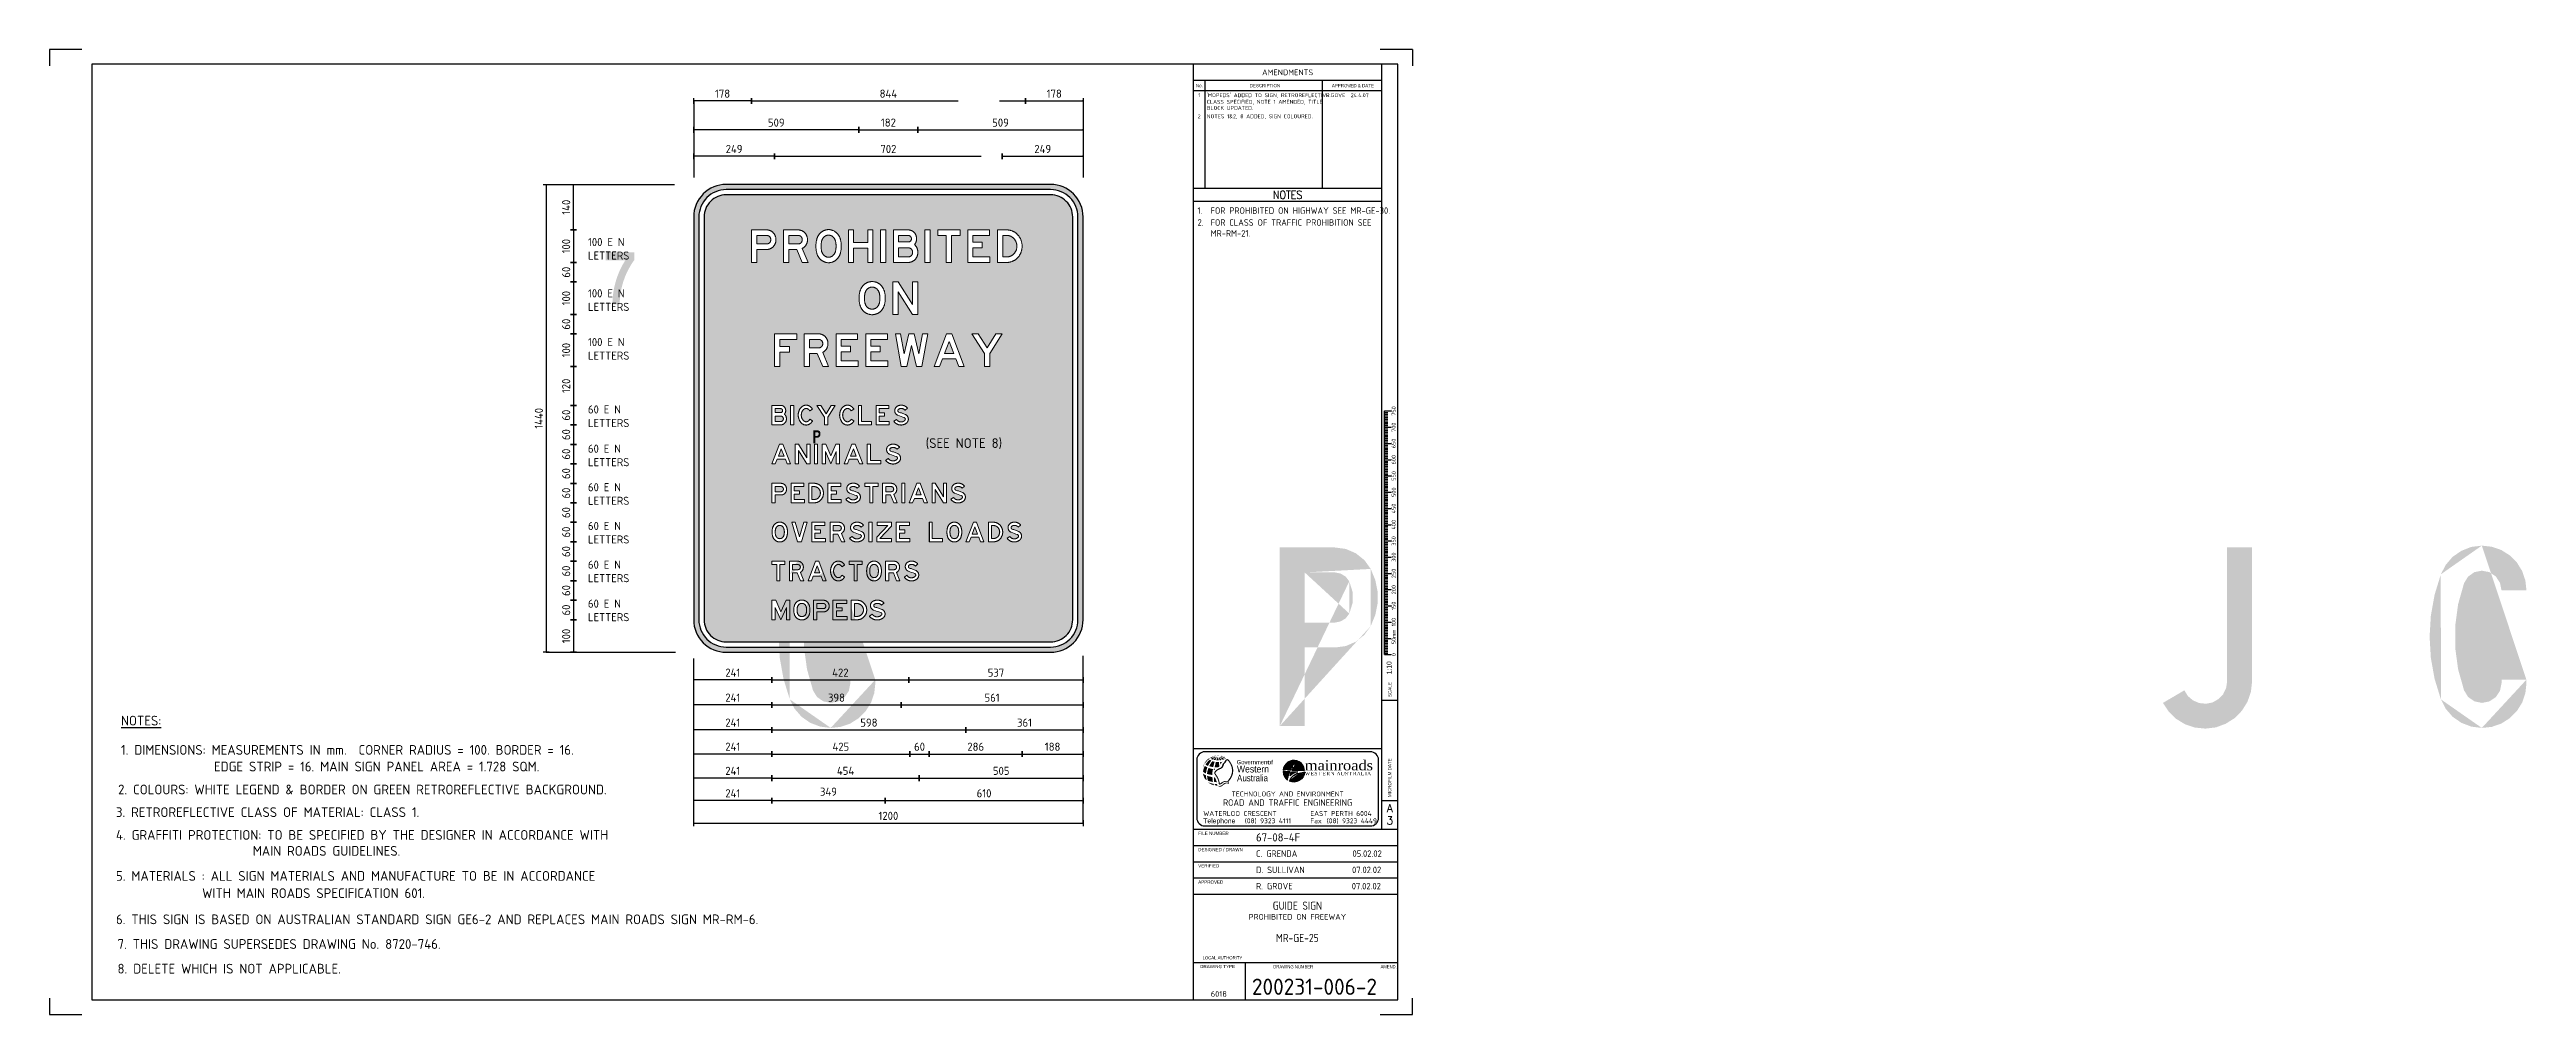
# Model space of a CAD drawing. Extents: x 0 to 1038, y -1303 to 297.
# Drawn here: x 0 to 763, y 0 to 297 of the extents above.
import ezdxf
from ezdxf.enums import TextEntityAlignment as Align

# ---------------------------------------------------------------- set-up
doc = ezdxf.new("R2010")
doc.units = 0
doc.linetypes.add('CENTERX2', pattern=[101.6, 63.5, -12.7, 12.7, -12.7])
doc.layers.get('0').update_dxf_attribs({"linetype": 'CONTINUOUS'})
doc.layers.get('DEFPOINTS').update_dxf_attribs({"linetype": 'CONTINUOUS'})
for name, color, linetype in [('GREEN', 96, 'CONTINUOUS'), ('L18', 4, 'CONTINUOUS'), ('T25', 1, 'CONTINUOUS'), ('T50', 7, 'CONTINUOUS'), ('TBLK18', 4, 'CONTINUOUS'), ('TBLK25', 1, 'CONTINUOUS'), ('TBLK35', 3, 'CONTINUOUS'), ('TBLK50', 7, 'CONTINUOUS')]:
    doc.layers.add(name, color=color, linetype=linetype)
doc.styles.add('HELV', font='helvs.shx')
doc.styles.add('HELVL', font='helvl', dxfattribs={"width": 0.8})
doc.styles.add('ISO', font='iso3098b.shx')
doc.styles.add('ROMAN', font='TIMES.TTF')
doc.styles.add('ROMAND', font='romand')
doc.dimstyles.new('signsdim', dxfattribs={"dimtxt": 2.5, "dimasz": 0.2, "dimexe": 1.5, "dimexo": 2, "dimgap": 1.5, "dimtad": 1, "dimdec": 0, "dimlfac": 10, "dimrnd": 1, "dimdsep": 46, "dimtxsty": 'ISO', "dimblk": 'SGNDIM', "dimcen": 0.09, "dimse2": 1, "dimclrd": 256, "dimclre": 256, "dimclrt": 3, "dimadec": 0, "dimazin": 0, "dimtfac": 1, "dimtdec": 0, "dimtix": 1, "dimtmove": 0, "dimatfit": 3, "dimfxl": 1, "dimtolj": 1, "dimtzin": 0, "dimlwd": 25, "dimlwe": 25, "dimarcsym": 0})
doc.dimstyles.new('SIGNSDIM-10', dxfattribs={"dimtxt": 2.5, "dimasz": 0.2, "dimexe": 1.5, "dimexo": 2, "dimgap": 1, "dimtad": 1, "dimdec": 0, "dimlfac": 10, "dimrnd": 1, "dimdsep": 46, "dimtxsty": 'ISO', "dimblk1": 'SGNDIM', "dimblk2": 'SGNDIM', "dimsah": 1, "dimcen": 2.5, "dimse1": 1, "dimse2": 1, "dimadec": 0, "dimazin": 0, "dimtfac": 1, "dimtdec": 0, "dimtix": 1, "dimtmove": 0, "dimatfit": 3, "dimldrblk": 'SGNDIM', "dimfxl": 1, "dimtolj": 1, "dimtzin": 0, "dimarcsym": 0})

msp = doc.modelspace()

# ---------------------------------------------------------------- texts
at = {"layer": 'L18', "style": 'ISO'}
for s, p in [('1', (354.24, 282.35)), ('2', (354.24, 275.86))]:
    msp.add_text(s, height=1.2, dxfattribs=at).set_placement(p, align=Align.CENTER)
for s, p in [("'MOPEDS' ADDED TO SIGN, RETROREFLECTIVE", (356.54, 282.35)), ('R.GOVE  24.4.07', (393.32, 282.35)), ('BLOCK UPDATED.', (356.6, 278.43)), ('NOTES 1&2, 8 ADDED, SIGN COLOURED.', (356.62, 275.86)), ('CLASS SPECIFIED, NOTE 1 AMENDED, TITLE', (356.63, 280.33))]:
    msp.add_text(s, height=1.2, dxfattribs=at).set_placement(p)
at = {"layer": 'T25', "color": 3, "style": 'ISO'}
for s, p in [('(SEE NOTE 8)', (269.98, 174.36)), ('%%UNOTES:', (22.02, 88.93)), ('1. DIMENSIONS: MEASUREMENTS IN mm.  CORNER RADIUS = 100. BORDER = 16.', (22.02, 79.93)), ('EDGE STRIP = 16. MAIN SIGN PANEL AREA = 1.728 SQM.', (50.65, 74.8)), ('2. COLOURS: WHITE LEGEND & BORDER ON GREEN RETROREFLECTIVE BACKGROUND.', (21.13, 67.73)), ('3. RETROREFLECTIVE CLASS OF MATERIAL: CLASS 1.', (20.47, 60.76)), ('4. GRAFFITI PROTECTION: TO BE SPECIFIED BY THE DESIGNER IN ACCORDANCE WITH', (20.47, 53.75)), ('                        MAIN ROADS GUIDELINES.', (18.92, 48.83)), ('5. MATERIALS : ALL SIGN MATERIALS AND MANUFACTURE TO BE IN ACCORDANCE ', (20.47, 41.13)), ('               WITH MAIN ROADS SPECIFICATION 601.', (19.7, 35.84)), ('6. THIS SIGN IS BASED ON AUSTRALIAN STANDARD SIGN GE6-2 AND REPLACES MAIN ROADS SIGN MR-RM-6.', (20.47, 27.77)), ('7. THIS DRAWING SUPERSEDES DRAWING No. 8720-746.', (20.95, 20.17)), ('8. DELETE WHICH IS NOT APPLICABLE.', (20.95, 12.58))]:
    msp.add_text(s, height=3, dxfattribs=at).set_placement(p)
at = {"layer": 'T25', "insert": (353.74, 248.44), "char_height": 2, "attachment_point": 1, "style": 'ISO'}
msp.add_mtext_dynamic_manual_height_columns('\\pi-4,l4,t4;1.^IFOR PROHIBITED ON HIGHWAY SEE MR-GE-30.\\P{\\H0.1x;\\P}2.^IFOR CLASS OF TRAFFIC PROHIBITION SEE MR-RM-21.', width=56.2369, gutter_width=9, heights=[0], dxfattribs=at)
at = {"layer": 'T50', "color": 4, "linetype": 'CENTERX2', "char_height": 2.5, "attachment_point": 1, "style": 'ISO'}
for s, insert, width in [('100 E N LETTERS', (165.91, 239.01), 12.5487), ('100 E N LETTERS', (165.91, 223.22), 12.5487), ('100 E N LETTERS', (165.91, 208.21), 12.5487), ('60 E N LETTERS', (165.91, 187.47), 12.7259), ('60 E N LETTERS', (165.91, 175.4), 12.7259), ('60 E N LETTERS', (165.91, 163.53), 12.7259), ('60 E N LETTERS', (165.91, 151.62), 12.7259), ('60 E N LETTERS', (165.91, 139.7), 12.7259), ('60 E N LETTERS', (165.91, 127.7), 12.7259)]:
    msp.add_mtext(s, dxfattribs=dict(at, insert=insert, width=width))

# ---------------------------------------------------------------- blocks, each defined once
blk = doc.blocks.new('SCA10_3')
at = {"layer": 'L18'}
for p, q in [((-4.14, 89), (-2.14, 89)), ((-4.14, 14), (-4.14, 89)), ((-4.14, 88.5), (-3.14, 88.5)), ((-4.14, 88), (-3.14, 88)), ((-4.14, 87.5), (-3.14, 87.5)), ((-4.14, 87), (-3.14, 87)), ((-4.14, 86.5), (-3.14, 86.5)), ((-4.14, 86), (-3.14, 86)), ((-4.14, 85.5), (-3.14, 85.5)), ((-4.14, 85), (-3.14, 85)), ((-4.14, 84.5), (-3.14, 84.5)), ((-4.14, 84), (-2.14, 84)), ((-4.14, 83.5), (-3.14, 83.5)), ((-4.14, 83), (-3.14, 83)), ((-4.14, 82.5), (-3.14, 82.5)), ((-4.14, 82), (-3.14, 82)), ((-4.14, 81.5), (-3.14, 81.5)), ((-4.14, 81), (-3.14, 81)), ((-4.14, 80.5), (-3.14, 80.5)), ((-4.14, 80), (-3.14, 80)), ((-4.14, 79.5), (-3.14, 79.5)), ((-4.14, 79), (-2.14, 79)), ((-4.14, 78.5), (-3.14, 78.5)), ((-4.14, 78), (-3.14, 78)), ((-4.14, 77.5), (-3.14, 77.5)), ((-4.14, 77), (-3.14, 77)), ((-4.14, 76.5), (-3.14, 76.5)), ((-4.14, 76), (-3.14, 76)), ((-4.14, 75.5), (-3.14, 75.5)), ((-4.14, 75), (-3.14, 75)), ((-4.14, 74.5), (-3.14, 74.5)), ((-4.14, 74), (-2.14, 74)), ((-4.14, 73.5), (-3.14, 73.5)), ((-4.14, 73), (-3.14, 73)), ((-4.14, 72.5), (-3.14, 72.5)), ((-4.14, 72), (-3.14, 72)), ((-4.14, 71.5), (-3.14, 71.5)), ((-4.14, 71), (-3.14, 71)), ((-4.14, 70.5), (-3.14, 70.5)), ((-4.14, 70), (-3.14, 70)), ((-4.14, 69.5), (-3.14, 69.5)), ((-4.14, 69), (-2.14, 69)), ((-4.14, 68.5), (-3.14, 68.5)), ((-4.14, 68), (-3.14, 68)), ((-4.14, 67.5), (-3.14, 67.5)), ((-4.14, 67), (-3.14, 67)), ((-4.14, 66.5), (-3.14, 66.5)), ((-4.14, 66), (-3.14, 66)), ((-4.14, 65.5), (-3.14, 65.5)), ((-4.14, 65), (-3.14, 65)), ((-4.14, 64.5), (-3.14, 64.5)), ((-4.14, 64), (-2.14, 64)), ((-4.14, 63.5), (-3.14, 63.5)), ((-4.14, 63), (-3.14, 63)), ((-4.14, 62.5), (-3.14, 62.5)), ((-4.14, 62), (-3.14, 62)), ((-4.14, 61.5), (-3.14, 61.5)), ((-4.14, 61), (-3.14, 61)), ((-4.14, 60.5), (-3.14, 60.5)), ((-4.14, 60), (-3.14, 60)), ((-4.14, 59.5), (-3.14, 59.5)), ((-4.14, 59), (-2.14, 59)), ((-4.14, 58.5), (-3.14, 58.5)), ((-4.14, 58), (-3.14, 58)), ((-4.14, 57.5), (-3.14, 57.5)), ((-4.14, 57), (-3.14, 57)), ((-4.14, 56.5), (-3.14, 56.5)), ((-4.14, 56), (-3.14, 56)), ((-4.14, 55.5), (-3.14, 55.5)), ((-4.14, 55), (-3.14, 55)), ((-4.14, 54.5), (-3.14, 54.5)), ((-4.14, 54), (-2.14, 54)), ((-4.14, 53.5), (-3.14, 53.5)), ((-4.14, 53), (-3.14, 53)), ((-4.14, 52.5), (-3.14, 52.5)), ((-4.14, 52), (-3.14, 52)), ((-4.14, 51.5), (-3.14, 51.5)), ((-4.14, 51), (-3.14, 51)), ((-4.14, 50.5), (-3.14, 50.5)), ((-4.14, 50), (-3.14, 50)), ((-4.14, 49.5), (-3.14, 49.5)), ((-4.14, 49), (-2.14, 49)), ((-4.14, 48.5), (-3.14, 48.5)), ((-4.14, 48), (-3.14, 48)), ((-4.14, 47.5), (-3.14, 47.5)), ((-4.14, 47), (-3.14, 47)), ((-4.14, 46.5), (-3.14, 46.5)), ((-4.14, 46), (-3.14, 46)), ((-4.14, 45.5), (-3.14, 45.5)), ((-4.14, 45), (-3.14, 45)), ((-4.14, 44.5), (-3.14, 44.5)), ((-4.14, 44), (-2.14, 44)), ((-4.14, 43.5), (-3.14, 43.5)), ((-4.14, 43), (-3.14, 43)), ((-4.14, 42.5), (-3.14, 42.5)), ((-4.14, 42), (-3.14, 42)), ((-4.14, 41.5), (-3.14, 41.5)), ((-4.14, 41), (-3.14, 41)), ((-4.14, 40.5), (-3.14, 40.5)), ((-4.14, 40), (-3.14, 40)), ((-4.14, 39.5), (-3.14, 39.5)), ((-4.14, 39), (-2.14, 39)), ((-4.14, 38.5), (-3.14, 38.5)), ((-4.14, 38), (-3.14, 38)), ((-4.14, 37.5), (-3.14, 37.5)), ((-4.14, 37), (-3.14, 37)), ((-4.14, 36.5), (-3.14, 36.5)), ((-4.14, 36), (-3.14, 36)), ((-4.14, 35.5), (-3.14, 35.5)), ((-4.14, 35), (-3.14, 35)), ((-4.14, 34.5), (-3.14, 34.5)), ((-4.14, 34), (-2.14, 34)), ((-4.14, 33.5), (-3.14, 33.5)), ((-4.14, 33), (-3.14, 33)), ((-4.14, 32.5), (-3.14, 32.5)), ((-4.14, 32), (-3.14, 32)), ((-4.14, 31.5), (-3.14, 31.5)), ((-4.14, 31), (-3.14, 31)), ((-4.14, 30.5), (-3.14, 30.5)), ((-4.14, 30), (-3.14, 30)), ((-4.14, 29.5), (-3.14, 29.5)), ((-4.14, 29), (-2.14, 29)), ((-4.14, 28.5), (-3.14, 28.5)), ((-4.14, 28), (-3.14, 28)), ((-4.14, 27.5), (-3.14, 27.5)), ((-4.14, 27), (-3.14, 27)), ((-4.14, 26.5), (-3.14, 26.5)), ((-4.14, 26), (-3.14, 26)), ((-4.14, 25.5), (-3.14, 25.5)), ((-4.14, 25), (-3.14, 25)), ((-4.14, 24.5), (-3.14, 24.5)), ((-4.14, 24), (-2.14, 24)), ((-4.14, 23.5), (-3.14, 23.5)), ((-4.14, 23), (-3.14, 23)), ((-4.14, 22.5), (-3.14, 22.5)), ((-4.14, 22), (-3.14, 22)), ((-4.14, 21.5), (-3.14, 21.5)), ((-4.14, 21), (-3.14, 21)), ((-4.14, 20.5), (-3.14, 20.5)), ((-4.14, 20), (-3.14, 20)), ((-4.14, 19.5), (-3.14, 19.5)), ((-4.14, 19), (-2.14, 19)), ((-4.14, 18.5), (-3.14, 18.5)), ((-4.14, 18), (-3.14, 18)), ((-4.14, 17.5), (-3.14, 17.5)), ((-4.14, 17), (-3.14, 17)), ((-4.14, 16.5), (-3.14, 16.5)), ((-4.14, 16), (-3.14, 16)), ((-4.14, 15.5), (-3.14, 15.5)), ((-4.14, 15), (-3.14, 15)), ((-4.14, 14.5), (-3.14, 14.5)), ((-4.14, 14), (-2.14, 14))]:
    blk.add_line(p, q, dxfattribs=at)
at = {"layer": 'L18', "style": 'ISO'}
for s, p in [('750', (-0.68, 89)), ('700', (-0.68, 84)), ('650', (-0.68, 79)), ('600', (-0.68, 74)), ('550', (-0.68, 69)), ('500', (-0.68, 64)), ('450', (-0.68, 59)), ('400', (-0.68, 54)), ('350', (-0.68, 49)), ('300', (-0.68, 44)), ('250', (-0.68, 39)), ('200', (-0.68, 34)), ('150', (-0.68, 29)), ('100', (-0.68, 24)), ('0', (-0.68, 14))]:
    blk.add_text(s, height=1.25, rotation=90, dxfattribs=at).set_placement(p, align=Align.CENTER)
blk.add_text('50mm', height=1.25, rotation=90, dxfattribs=at).set_placement((-0.67, 17.18))
at = {"layer": 'L18', "style": 'HELV', "width": 0.85}
blk.add_text('1:10', height=1.5, rotation=90, dxfattribs=at).set_placement((-1.99, 11.95), align=Align.RIGHT)
blk = doc.blocks.new('SGNDIM')
for p, q in [((0, 0), (-1, 0)), ((0, 4.5), (0, -4.5))]:
    blk.add_line(p, q)
blk = doc.blocks.new('*D4')
at = {"layer": 'DEFPOINTS', "color": 0, "linetype": 'CENTERX2'}
for p in [(198.48, 264.16), (198.48, 209.48), (223.38, 209.48)]:
    blk.add_point(p, dxfattribs=at)
at = {"layer": 'T25', "color": 0, "linetype": 'CENTERX2', "lineweight": -2}
blk.add_line((223.18, 264.16), (198.68, 264.16), dxfattribs=at)
at = {"layer": 'T25', "color": 0, "linetype": 'CENTERX2', "lineweight": -2, "xscale": 0.2, "yscale": 0.2, "zscale": 0.2, "rotation": 180}
blk.add_blockref('SGNDIM', (198.48, 264.16), dxfattribs=at)
at = {"layer": 'T25', "color": 0, "linetype": 'CENTERX2', "lineweight": -2, "xscale": 0.2, "yscale": 0.2, "zscale": 0.2}
blk.add_blockref('SGNDIM', (223.38, 264.16), dxfattribs=at)
at = {"layer": 'T25', "color": 0, "linetype": 'CENTERX2', "insert": (210.93, 266.41), "char_height": 2.5, "attachment_point": 5, "style": 'ISO'}
blk.add_mtext('\\A1;249', dxfattribs=at)
blk = doc.blocks.new('*D5')
at = {"layer": 'DEFPOINTS', "color": 0, "linetype": 'CENTERX2'}
for p in [(293.58, 264.16), (223.38, 209.48), (293.58, 209.48)]:
    blk.add_point(p, dxfattribs=at)
at = {"layer": 'T25', "color": 0, "linetype": 'CENTERX2', "lineweight": -2}
blk.add_line((223.58, 264.16), (293.38, 264.16), dxfattribs=at)
at = {"layer": 'T25', "color": 0, "linetype": 'CENTERX2', "lineweight": -2, "xscale": 0.2, "yscale": 0.2, "zscale": 0.2, "rotation": 180}
blk.add_blockref('SGNDIM', (223.38, 264.16), dxfattribs=at)
at = {"layer": 'T25', "color": 0, "linetype": 'CENTERX2', "lineweight": -2, "xscale": 0.2, "yscale": 0.2, "zscale": 0.2}
blk.add_blockref('SGNDIM', (293.58, 264.16), dxfattribs=at)
at = {"layer": 'T25', "color": 0, "linetype": 'CENTERX2', "insert": (258.48, 266.41), "char_height": 2.5, "attachment_point": 5, "style": 'ISO'}
blk.add_mtext('\\A1;702', dxfattribs=at)
blk = doc.blocks.new('*D6')
at = {"layer": 'DEFPOINTS', "color": 0, "linetype": 'CENTERX2'}
for p in [(318.48, 264.16), (293.58, 209.48), (318.48, 209.48)]:
    blk.add_point(p, dxfattribs=at)
at = {"layer": 'T25', "color": 0, "linetype": 'CENTERX2', "lineweight": -2}
blk.add_line((293.78, 264.16), (318.28, 264.16), dxfattribs=at)
at = {"layer": 'T25', "color": 0, "linetype": 'CENTERX2', "lineweight": -2, "xscale": 0.2, "yscale": 0.2, "zscale": 0.2, "rotation": 180}
blk.add_blockref('SGNDIM', (293.58, 264.16), dxfattribs=at)
at = {"layer": 'T25', "color": 0, "linetype": 'CENTERX2', "lineweight": -2, "xscale": 0.2, "yscale": 0.2, "zscale": 0.2}
blk.add_blockref('SGNDIM', (318.48, 264.16), dxfattribs=at)
at = {"layer": 'T25', "color": 0, "linetype": 'CENTERX2', "insert": (306.03, 266.41), "char_height": 2.5, "attachment_point": 5, "style": 'ISO'}
blk.add_mtext('\\A1;249', dxfattribs=at)
blk = doc.blocks.new('*D7')
at = {"layer": 'DEFPOINTS', "color": 0, "linetype": 'CENTERX2'}
for p in [(198.48, 272.28), (198.48, 225.48), (249.38, 225.48)]:
    blk.add_point(p, dxfattribs=at)
at = {"layer": 'T25', "color": 0, "linetype": 'CENTERX2', "lineweight": -2}
blk.add_line((249.18, 272.28), (198.68, 272.28), dxfattribs=at)
at = {"layer": 'T25', "color": 0, "linetype": 'CENTERX2', "lineweight": -2, "xscale": 0.2, "yscale": 0.2, "zscale": 0.2, "rotation": 180}
blk.add_blockref('SGNDIM', (198.48, 272.28), dxfattribs=at)
at = {"layer": 'T25', "color": 0, "linetype": 'CENTERX2', "lineweight": -2, "xscale": 0.2, "yscale": 0.2, "zscale": 0.2}
blk.add_blockref('SGNDIM', (249.38, 272.28), dxfattribs=at)
at = {"layer": 'T25', "color": 0, "linetype": 'CENTERX2', "insert": (223.93, 274.53), "char_height": 2.5, "attachment_point": 5, "style": 'ISO'}
blk.add_mtext('\\A1;509', dxfattribs=at)
blk = doc.blocks.new('*D8')
at = {"layer": 'DEFPOINTS', "color": 0, "linetype": 'CENTERX2'}
for p in [(267.58, 272.28), (249.38, 225.48), (267.58, 225.48)]:
    blk.add_point(p, dxfattribs=at)
at = {"layer": 'T25', "color": 0, "linetype": 'CENTERX2', "lineweight": -2}
blk.add_line((249.58, 272.28), (267.38, 272.28), dxfattribs=at)
at = {"layer": 'T25', "color": 0, "linetype": 'CENTERX2', "lineweight": -2, "xscale": 0.2, "yscale": 0.2, "zscale": 0.2, "rotation": 180}
blk.add_blockref('SGNDIM', (249.38, 272.28), dxfattribs=at)
at = {"layer": 'T25', "color": 0, "linetype": 'CENTERX2', "lineweight": -2, "xscale": 0.2, "yscale": 0.2, "zscale": 0.2}
blk.add_blockref('SGNDIM', (267.58, 272.28), dxfattribs=at)
at = {"layer": 'T25', "color": 0, "linetype": 'CENTERX2', "insert": (258.48, 274.53), "char_height": 2.5, "attachment_point": 5, "style": 'ISO'}
blk.add_mtext('\\A1;182', dxfattribs=at)
blk = doc.blocks.new('*D9')
at = {"layer": 'DEFPOINTS', "color": 0, "linetype": 'CENTERX2'}
for p in [(318.48, 272.28), (267.58, 225.48), (318.48, 225.48)]:
    blk.add_point(p, dxfattribs=at)
at = {"layer": 'T25', "color": 0, "linetype": 'CENTERX2', "lineweight": -2}
blk.add_line((267.78, 272.28), (318.28, 272.28), dxfattribs=at)
at = {"layer": 'T25', "color": 0, "linetype": 'CENTERX2', "lineweight": -2, "xscale": 0.2, "yscale": 0.2, "zscale": 0.2, "rotation": 180}
blk.add_blockref('SGNDIM', (267.58, 272.28), dxfattribs=at)
at = {"layer": 'T25', "color": 0, "linetype": 'CENTERX2', "lineweight": -2, "xscale": 0.2, "yscale": 0.2, "zscale": 0.2}
blk.add_blockref('SGNDIM', (318.48, 272.28), dxfattribs=at)
at = {"layer": 'T25', "color": 0, "linetype": 'CENTERX2', "insert": (293.03, 274.53), "char_height": 2.5, "attachment_point": 5, "style": 'ISO'}
blk.add_mtext('\\A1;509', dxfattribs=at)
blk = doc.blocks.new('*D10')
at = {"layer": 'DEFPOINTS', "color": 0, "linetype": 'CENTERX2'}
for p in [(198.48, 281.19), (198.48, 231.48), (216.28, 231.48)]:
    blk.add_point(p, dxfattribs=at)
at = {"layer": 'T25', "color": 0, "linetype": 'CENTERX2', "lineweight": -2}
blk.add_line((216.08, 281.19), (198.68, 281.19), dxfattribs=at)
at = {"layer": 'T25', "color": 0, "linetype": 'CENTERX2', "lineweight": -2, "xscale": 0.2, "yscale": 0.2, "zscale": 0.2, "rotation": 180}
blk.add_blockref('SGNDIM', (198.48, 281.19), dxfattribs=at)
at = {"layer": 'T25', "color": 0, "linetype": 'CENTERX2', "lineweight": -2, "xscale": 0.2, "yscale": 0.2, "zscale": 0.2}
blk.add_blockref('SGNDIM', (216.28, 281.19), dxfattribs=at)
at = {"layer": 'T25', "color": 0, "linetype": 'CENTERX2', "insert": (207.38, 283.44), "char_height": 2.5, "attachment_point": 5, "style": 'ISO'}
blk.add_mtext('\\A1;178', dxfattribs=at)
blk = doc.blocks.new('*D11')
at = {"layer": 'DEFPOINTS', "color": 0, "linetype": 'CENTERX2'}
for p in [(300.68, 281.19), (216.28, 241.48), (300.68, 241.48)]:
    blk.add_point(p, dxfattribs=at)
at = {"layer": 'T25', "color": 0, "linetype": 'CENTERX2', "lineweight": -2}
blk.add_line((216.48, 281.19), (300.48, 281.19), dxfattribs=at)
at = {"layer": 'T25', "color": 0, "linetype": 'CENTERX2', "lineweight": -2, "xscale": 0.2, "yscale": 0.2, "zscale": 0.2, "rotation": 180}
blk.add_blockref('SGNDIM', (216.28, 281.19), dxfattribs=at)
at = {"layer": 'T25', "color": 0, "linetype": 'CENTERX2', "lineweight": -2, "xscale": 0.2, "yscale": 0.2, "zscale": 0.2}
blk.add_blockref('SGNDIM', (300.68, 281.19), dxfattribs=at)
at = {"layer": 'T25', "color": 0, "linetype": 'CENTERX2', "insert": (258.48, 283.44), "char_height": 2.5, "attachment_point": 5, "style": 'ISO'}
blk.add_mtext('\\A1;844', dxfattribs=at)
blk = doc.blocks.new('*D12')
at = {"layer": 'DEFPOINTS', "color": 0, "linetype": 'CENTERX2'}
for p in [(318.48, 281.19), (300.68, 241.48), (318.48, 241.48)]:
    blk.add_point(p, dxfattribs=at)
at = {"layer": 'T25', "color": 0, "linetype": 'CENTERX2', "lineweight": -2}
blk.add_line((300.88, 281.19), (318.28, 281.19), dxfattribs=at)
at = {"layer": 'T25', "color": 0, "linetype": 'CENTERX2', "lineweight": -2, "xscale": 0.2, "yscale": 0.2, "zscale": 0.2, "rotation": 180}
blk.add_blockref('SGNDIM', (300.68, 281.19), dxfattribs=at)
at = {"layer": 'T25', "color": 0, "linetype": 'CENTERX2', "lineweight": -2, "xscale": 0.2, "yscale": 0.2, "zscale": 0.2}
blk.add_blockref('SGNDIM', (318.48, 281.19), dxfattribs=at)
at = {"layer": 'T25', "color": 0, "linetype": 'CENTERX2', "insert": (309.58, 283.44), "char_height": 2.5, "attachment_point": 5, "style": 'ISO'}
blk.add_mtext('\\A1;178', dxfattribs=at)
blk = doc.blocks.new('*D13')
at = {"layer": 'DEFPOINTS', "color": 0, "linetype": 'CENTERX2'}
for p in [(198.48, 187.48), (222.58, 187.48), (198.48, 102.95)]:
    blk.add_point(p, dxfattribs=at)
at = {"layer": 'T25', "color": 0, "linetype": 'CENTERX2', "lineweight": -2}
blk.add_line((222.38, 102.95), (198.68, 102.95), dxfattribs=at)
at = {"layer": 'T25', "color": 0, "linetype": 'CENTERX2', "lineweight": -2, "xscale": 0.2, "yscale": 0.2, "zscale": 0.2, "rotation": 180}
blk.add_blockref('SGNDIM', (198.48, 102.95), dxfattribs=at)
at = {"layer": 'T25', "color": 0, "linetype": 'CENTERX2', "lineweight": -2, "xscale": 0.2, "yscale": 0.2, "zscale": 0.2}
blk.add_blockref('SGNDIM', (222.58, 102.95), dxfattribs=at)
at = {"layer": 'T25', "color": 0, "linetype": 'CENTERX2', "insert": (210.53, 105.2), "char_height": 2.5, "attachment_point": 5, "style": 'ISO'}
blk.add_mtext('\\A1;241', dxfattribs=at)
blk = doc.blocks.new('*D14')
at = {"layer": 'DEFPOINTS', "color": 0, "linetype": 'CENTERX2'}
for p in [(222.58, 187.48), (264.78, 187.48), (264.78, 102.95)]:
    blk.add_point(p, dxfattribs=at)
at = {"layer": 'T25', "color": 0, "linetype": 'CENTERX2', "lineweight": -2}
blk.add_line((222.78, 102.95), (264.58, 102.95), dxfattribs=at)
at = {"layer": 'T25', "color": 0, "linetype": 'CENTERX2', "lineweight": -2, "xscale": 0.2, "yscale": 0.2, "zscale": 0.2, "rotation": 180}
blk.add_blockref('SGNDIM', (222.58, 102.95), dxfattribs=at)
at = {"layer": 'T25', "color": 0, "linetype": 'CENTERX2', "lineweight": -2, "xscale": 0.2, "yscale": 0.2, "zscale": 0.2}
blk.add_blockref('SGNDIM', (264.78, 102.95), dxfattribs=at)
at = {"layer": 'T25', "color": 0, "linetype": 'CENTERX2', "insert": (243.68, 105.2), "char_height": 2.5, "attachment_point": 5, "style": 'ISO'}
blk.add_mtext('\\A1;422', dxfattribs=at)
blk = doc.blocks.new('*D15')
at = {"layer": 'DEFPOINTS', "color": 0, "linetype": 'CENTERX2'}
for p in [(264.78, 187.48), (318.48, 187.48), (318.48, 102.95)]:
    blk.add_point(p, dxfattribs=at)
at = {"layer": 'T25', "color": 0, "linetype": 'CENTERX2', "lineweight": -2}
blk.add_line((264.98, 102.95), (318.28, 102.95), dxfattribs=at)
at = {"layer": 'T25', "color": 0, "linetype": 'CENTERX2', "lineweight": -2, "xscale": 0.2, "yscale": 0.2, "zscale": 0.2, "rotation": 180}
blk.add_blockref('SGNDIM', (264.78, 102.95), dxfattribs=at)
at = {"layer": 'T25', "color": 0, "linetype": 'CENTERX2', "lineweight": -2, "xscale": 0.2, "yscale": 0.2, "zscale": 0.2}
blk.add_blockref('SGNDIM', (318.48, 102.95), dxfattribs=at)
at = {"layer": 'T25', "color": 0, "linetype": 'CENTERX2', "insert": (291.63, 105.2), "char_height": 2.5, "attachment_point": 5, "style": 'ISO'}
blk.add_mtext('\\A1;537', dxfattribs=at)
blk = doc.blocks.new('*D16')
at = {"layer": 'DEFPOINTS', "color": 0, "linetype": 'CENTERX2'}
for p in [(198.48, 179.79), (222.58, 179.79), (198.48, 95.26)]:
    blk.add_point(p, dxfattribs=at)
at = {"layer": 'T25', "color": 0, "linetype": 'CENTERX2', "lineweight": -2}
blk.add_line((222.38, 95.26), (198.68, 95.26), dxfattribs=at)
at = {"layer": 'T25', "color": 0, "linetype": 'CENTERX2', "lineweight": -2, "xscale": 0.2, "yscale": 0.2, "zscale": 0.2, "rotation": 180}
blk.add_blockref('SGNDIM', (198.48, 95.26), dxfattribs=at)
at = {"layer": 'T25', "color": 0, "linetype": 'CENTERX2', "lineweight": -2, "xscale": 0.2, "yscale": 0.2, "zscale": 0.2}
blk.add_blockref('SGNDIM', (222.58, 95.26), dxfattribs=at)
at = {"layer": 'T25', "color": 0, "linetype": 'CENTERX2', "insert": (210.53, 97.51), "char_height": 2.5, "attachment_point": 5, "style": 'ISO'}
blk.add_mtext('\\A1;241', dxfattribs=at)
blk = doc.blocks.new('*D17')
at = {"layer": 'DEFPOINTS', "color": 0, "linetype": 'CENTERX2'}
for p in [(198.48, 172.1), (222.58, 172.1), (198.48, 87.57)]:
    blk.add_point(p, dxfattribs=at)
at = {"layer": 'T25', "color": 0, "linetype": 'CENTERX2', "lineweight": -2}
blk.add_line((222.38, 87.57), (198.68, 87.57), dxfattribs=at)
at = {"layer": 'T25', "color": 0, "linetype": 'CENTERX2', "lineweight": -2, "xscale": 0.2, "yscale": 0.2, "zscale": 0.2, "rotation": 180}
blk.add_blockref('SGNDIM', (198.48, 87.57), dxfattribs=at)
at = {"layer": 'T25', "color": 0, "linetype": 'CENTERX2', "lineweight": -2, "xscale": 0.2, "yscale": 0.2, "zscale": 0.2}
blk.add_blockref('SGNDIM', (222.58, 87.57), dxfattribs=at)
at = {"layer": 'T25', "color": 0, "linetype": 'CENTERX2', "insert": (210.53, 89.82), "char_height": 2.5, "attachment_point": 5, "style": 'ISO'}
blk.add_mtext('\\A1;241', dxfattribs=at)
blk = doc.blocks.new('*D18')
at = {"layer": 'DEFPOINTS', "color": 0, "linetype": 'CENTERX2'}
for p in [(198.48, 164.68), (222.58, 164.68), (198.48, 80.15)]:
    blk.add_point(p, dxfattribs=at)
at = {"layer": 'T25', "color": 0, "linetype": 'CENTERX2', "lineweight": -2}
blk.add_line((222.38, 80.15), (198.68, 80.15), dxfattribs=at)
at = {"layer": 'T25', "color": 0, "linetype": 'CENTERX2', "lineweight": -2, "xscale": 0.2, "yscale": 0.2, "zscale": 0.2, "rotation": 180}
blk.add_blockref('SGNDIM', (198.48, 80.15), dxfattribs=at)
at = {"layer": 'T25', "color": 0, "linetype": 'CENTERX2', "lineweight": -2, "xscale": 0.2, "yscale": 0.2, "zscale": 0.2}
blk.add_blockref('SGNDIM', (222.58, 80.15), dxfattribs=at)
at = {"layer": 'T25', "color": 0, "linetype": 'CENTERX2', "insert": (210.53, 82.4), "char_height": 2.5, "attachment_point": 5, "style": 'ISO'}
blk.add_mtext('\\A1;241', dxfattribs=at)
blk = doc.blocks.new('*D19')
at = {"layer": 'DEFPOINTS', "color": 0, "linetype": 'CENTERX2'}
for p in [(222.58, 169.48), (262.38, 169.48), (262.38, 95.26)]:
    blk.add_point(p, dxfattribs=at)
at = {"layer": 'T25', "color": 0, "linetype": 'CENTERX2', "lineweight": -2}
blk.add_line((222.78, 95.26), (262.18, 95.26), dxfattribs=at)
at = {"layer": 'T25', "color": 0, "linetype": 'CENTERX2', "lineweight": -2, "xscale": 0.2, "yscale": 0.2, "zscale": 0.2, "rotation": 180}
blk.add_blockref('SGNDIM', (222.58, 95.26), dxfattribs=at)
at = {"layer": 'T25', "color": 0, "linetype": 'CENTERX2', "lineweight": -2, "xscale": 0.2, "yscale": 0.2, "zscale": 0.2}
blk.add_blockref('SGNDIM', (262.38, 95.26), dxfattribs=at)
at = {"layer": 'T25', "color": 0, "linetype": 'CENTERX2', "insert": (242.48, 97.51), "char_height": 2.5, "attachment_point": 5, "style": 'ISO'}
blk.add_mtext('\\A1;398', dxfattribs=at)
blk = doc.blocks.new('*D20')
at = {"layer": 'DEFPOINTS', "color": 0, "linetype": 'CENTERX2'}
for p in [(262.38, 169.48), (318.48, 169.48), (318.48, 95.26)]:
    blk.add_point(p, dxfattribs=at)
at = {"layer": 'T25', "color": 0, "linetype": 'CENTERX2', "lineweight": -2}
blk.add_line((262.58, 95.26), (318.28, 95.26), dxfattribs=at)
at = {"layer": 'T25', "color": 0, "linetype": 'CENTERX2', "lineweight": -2, "xscale": 0.2, "yscale": 0.2, "zscale": 0.2, "rotation": 180}
blk.add_blockref('SGNDIM', (262.38, 95.26), dxfattribs=at)
at = {"layer": 'T25', "color": 0, "linetype": 'CENTERX2', "lineweight": -2, "xscale": 0.2, "yscale": 0.2, "zscale": 0.2}
blk.add_blockref('SGNDIM', (318.48, 95.26), dxfattribs=at)
at = {"layer": 'T25', "color": 0, "linetype": 'CENTERX2', "insert": (290.43, 97.51), "char_height": 2.5, "attachment_point": 5, "style": 'ISO'}
blk.add_mtext('\\A1;561', dxfattribs=at)
blk = doc.blocks.new('*D21')
at = {"layer": 'DEFPOINTS', "color": 0, "linetype": 'CENTERX2'}
for p in [(222.58, 157.48), (282.38, 157.48), (282.38, 87.57)]:
    blk.add_point(p, dxfattribs=at)
at = {"layer": 'T25', "color": 0, "linetype": 'CENTERX2', "lineweight": -2}
blk.add_line((222.78, 87.57), (282.18, 87.57), dxfattribs=at)
at = {"layer": 'T25', "color": 0, "linetype": 'CENTERX2', "lineweight": -2, "xscale": 0.2, "yscale": 0.2, "zscale": 0.2, "rotation": 180}
blk.add_blockref('SGNDIM', (222.58, 87.57), dxfattribs=at)
at = {"layer": 'T25', "color": 0, "linetype": 'CENTERX2', "lineweight": -2, "xscale": 0.2, "yscale": 0.2, "zscale": 0.2}
blk.add_blockref('SGNDIM', (282.38, 87.57), dxfattribs=at)
at = {"layer": 'T25', "color": 0, "linetype": 'CENTERX2', "insert": (252.48, 89.82), "char_height": 2.5, "attachment_point": 5, "style": 'ISO'}
blk.add_mtext('\\A1;598', dxfattribs=at)
blk = doc.blocks.new('*D22')
at = {"layer": 'DEFPOINTS', "color": 0, "linetype": 'CENTERX2'}
for p in [(282.38, 157.48), (318.48, 157.48), (318.48, 87.57)]:
    blk.add_point(p, dxfattribs=at)
at = {"layer": 'T25', "color": 0, "linetype": 'CENTERX2', "lineweight": -2}
blk.add_line((282.58, 87.57), (318.28, 87.57), dxfattribs=at)
at = {"layer": 'T25', "color": 0, "linetype": 'CENTERX2', "lineweight": -2, "xscale": 0.2, "yscale": 0.2, "zscale": 0.2, "rotation": 180}
blk.add_blockref('SGNDIM', (282.38, 87.57), dxfattribs=at)
at = {"layer": 'T25', "color": 0, "linetype": 'CENTERX2', "lineweight": -2, "xscale": 0.2, "yscale": 0.2, "zscale": 0.2}
blk.add_blockref('SGNDIM', (318.48, 87.57), dxfattribs=at)
at = {"layer": 'T25', "color": 0, "linetype": 'CENTERX2', "insert": (300.43, 89.82), "char_height": 2.5, "attachment_point": 5, "style": 'ISO'}
blk.add_mtext('\\A1;361', dxfattribs=at)
blk = doc.blocks.new('*D23')
at = {"layer": 'DEFPOINTS', "color": 0, "linetype": 'CENTERX2'}
for p in [(222.58, 145.48), (265.08, 145.48), (265.08, 80.15)]:
    blk.add_point(p, dxfattribs=at)
at = {"layer": 'T25', "color": 0, "linetype": 'CENTERX2', "lineweight": -2}
blk.add_line((222.78, 80.15), (264.88, 80.15), dxfattribs=at)
at = {"layer": 'T25', "color": 0, "linetype": 'CENTERX2', "lineweight": -2, "xscale": 0.2, "yscale": 0.2, "zscale": 0.2, "rotation": 180}
blk.add_blockref('SGNDIM', (222.58, 80.15), dxfattribs=at)
at = {"layer": 'T25', "color": 0, "linetype": 'CENTERX2', "lineweight": -2, "xscale": 0.2, "yscale": 0.2, "zscale": 0.2}
blk.add_blockref('SGNDIM', (265.08, 80.15), dxfattribs=at)
at = {"layer": 'T25', "color": 0, "linetype": 'CENTERX2', "insert": (243.83, 82.4), "char_height": 2.5, "attachment_point": 5, "style": 'ISO'}
blk.add_mtext('\\A1;425', dxfattribs=at)
blk = doc.blocks.new('*D24')
at = {"layer": 'DEFPOINTS', "color": 0, "linetype": 'CENTERX2'}
for p in [(265.08, 145.48), (271.08, 145.48), (271.08, 80.15)]:
    blk.add_point(p, dxfattribs=at)
at = {"layer": 'T25', "color": 0, "linetype": 'CENTERX2', "lineweight": -2}
blk.add_line((265.28, 80.15), (270.88, 80.15), dxfattribs=at)
at = {"layer": 'T25', "color": 0, "linetype": 'CENTERX2', "lineweight": -2, "xscale": 0.2, "yscale": 0.2, "zscale": 0.2, "rotation": 180}
blk.add_blockref('SGNDIM', (265.08, 80.15), dxfattribs=at)
at = {"layer": 'T25', "color": 0, "linetype": 'CENTERX2', "lineweight": -2, "xscale": 0.2, "yscale": 0.2, "zscale": 0.2}
blk.add_blockref('SGNDIM', (271.08, 80.15), dxfattribs=at)
at = {"layer": 'T25', "color": 0, "linetype": 'CENTERX2', "insert": (268.08, 82.4), "char_height": 2.5, "attachment_point": 5, "style": 'ISO'}
blk.add_mtext('\\A1;60', dxfattribs=at)
blk = doc.blocks.new('*D25')
at = {"layer": 'DEFPOINTS', "color": 0, "linetype": 'CENTERX2'}
for p in [(271.08, 145.48), (299.68, 145.48), (299.68, 80.15)]:
    blk.add_point(p, dxfattribs=at)
at = {"layer": 'T25', "color": 0, "linetype": 'CENTERX2', "lineweight": -2}
blk.add_line((271.28, 80.15), (299.48, 80.15), dxfattribs=at)
at = {"layer": 'T25', "color": 0, "linetype": 'CENTERX2', "lineweight": -2, "xscale": 0.2, "yscale": 0.2, "zscale": 0.2, "rotation": 180}
blk.add_blockref('SGNDIM', (271.08, 80.15), dxfattribs=at)
at = {"layer": 'T25', "color": 0, "linetype": 'CENTERX2', "lineweight": -2, "xscale": 0.2, "yscale": 0.2, "zscale": 0.2}
blk.add_blockref('SGNDIM', (299.68, 80.15), dxfattribs=at)
at = {"layer": 'T25', "color": 0, "linetype": 'CENTERX2', "insert": (285.38, 82.4), "char_height": 2.5, "attachment_point": 5, "style": 'ISO'}
blk.add_mtext('\\A1;286', dxfattribs=at)
blk = doc.blocks.new('*D26')
at = {"layer": 'DEFPOINTS', "color": 0, "linetype": 'CENTERX2'}
for p in [(299.68, 145.48), (318.48, 145.48), (318.48, 80.15)]:
    blk.add_point(p, dxfattribs=at)
at = {"layer": 'T25', "color": 0, "linetype": 'CENTERX2', "lineweight": -2}
blk.add_line((299.88, 80.15), (318.28, 80.15), dxfattribs=at)
at = {"layer": 'T25', "color": 0, "linetype": 'CENTERX2', "lineweight": -2, "xscale": 0.2, "yscale": 0.2, "zscale": 0.2, "rotation": 180}
blk.add_blockref('SGNDIM', (299.68, 80.15), dxfattribs=at)
at = {"layer": 'T25', "color": 0, "linetype": 'CENTERX2', "lineweight": -2, "xscale": 0.2, "yscale": 0.2, "zscale": 0.2}
blk.add_blockref('SGNDIM', (318.48, 80.15), dxfattribs=at)
at = {"layer": 'T25', "color": 0, "linetype": 'CENTERX2', "insert": (309.08, 82.4), "char_height": 2.5, "attachment_point": 5, "style": 'ISO'}
blk.add_mtext('\\A1;188', dxfattribs=at)
blk = doc.blocks.new('*D27')
at = {"layer": 'DEFPOINTS', "color": 0, "linetype": 'CENTERX2'}
for p in [(198.48, 157.27), (222.58, 157.27), (198.48, 72.73)]:
    blk.add_point(p, dxfattribs=at)
at = {"layer": 'T25', "color": 0, "linetype": 'CENTERX2', "lineweight": -2}
blk.add_line((222.38, 72.73), (198.68, 72.73), dxfattribs=at)
at = {"layer": 'T25', "color": 0, "linetype": 'CENTERX2', "lineweight": -2, "xscale": 0.2, "yscale": 0.2, "zscale": 0.2, "rotation": 180}
blk.add_blockref('SGNDIM', (198.48, 72.73), dxfattribs=at)
at = {"layer": 'T25', "color": 0, "linetype": 'CENTERX2', "lineweight": -2, "xscale": 0.2, "yscale": 0.2, "zscale": 0.2}
blk.add_blockref('SGNDIM', (222.58, 72.73), dxfattribs=at)
at = {"layer": 'T25', "color": 0, "linetype": 'CENTERX2', "insert": (210.53, 74.98), "char_height": 2.5, "attachment_point": 5, "style": 'ISO'}
blk.add_mtext('\\A1;241', dxfattribs=at)
blk = doc.blocks.new('*D28')
at = {"layer": 'DEFPOINTS', "color": 0, "linetype": 'CENTERX2'}
for p in [(222.58, 121.48), (267.98, 121.48), (267.98, 72.73)]:
    blk.add_point(p, dxfattribs=at)
at = {"layer": 'T25', "color": 0, "linetype": 'CENTERX2', "lineweight": -2}
blk.add_line((222.78, 72.73), (267.78, 72.73), dxfattribs=at)
at = {"layer": 'T25', "color": 0, "linetype": 'CENTERX2', "lineweight": -2, "xscale": 0.2, "yscale": 0.2, "zscale": 0.2, "rotation": 180}
blk.add_blockref('SGNDIM', (222.58, 72.73), dxfattribs=at)
at = {"layer": 'T25', "color": 0, "linetype": 'CENTERX2', "lineweight": -2, "xscale": 0.2, "yscale": 0.2, "zscale": 0.2}
blk.add_blockref('SGNDIM', (267.98, 72.73), dxfattribs=at)
at = {"layer": 'T25', "color": 0, "linetype": 'CENTERX2', "insert": (245.28, 74.98), "char_height": 2.5, "attachment_point": 5, "style": 'ISO'}
blk.add_mtext('\\A1;454', dxfattribs=at)
blk = doc.blocks.new('*D29')
at = {"layer": 'DEFPOINTS', "color": 0, "linetype": 'CENTERX2'}
for p in [(267.98, 121.48), (318.48, 121.48), (318.48, 72.73)]:
    blk.add_point(p, dxfattribs=at)
at = {"layer": 'T25', "color": 0, "linetype": 'CENTERX2', "lineweight": -2}
blk.add_line((268.18, 72.73), (318.28, 72.73), dxfattribs=at)
at = {"layer": 'T25', "color": 0, "linetype": 'CENTERX2', "lineweight": -2, "xscale": 0.2, "yscale": 0.2, "zscale": 0.2, "rotation": 180}
blk.add_blockref('SGNDIM', (267.98, 72.73), dxfattribs=at)
at = {"layer": 'T25', "color": 0, "linetype": 'CENTERX2', "lineweight": -2, "xscale": 0.2, "yscale": 0.2, "zscale": 0.2}
blk.add_blockref('SGNDIM', (318.48, 72.73), dxfattribs=at)
at = {"layer": 'T25', "color": 0, "linetype": 'CENTERX2', "insert": (293.23, 74.98), "char_height": 2.5, "attachment_point": 5, "style": 'ISO'}
blk.add_mtext('\\A1;505', dxfattribs=at)
blk = doc.blocks.new('*D30')
at = {"layer": 'DEFPOINTS', "color": 0, "linetype": 'CENTERX2'}
for p in [(161.44, 255.48), (230.69, 255.48), (230.69, 241.48)]:
    blk.add_point(p, dxfattribs=at)
at = {"layer": 'T25', "color": 0, "linetype": 'CENTERX2', "lineweight": -2}
blk.add_line((161.44, 241.68), (161.44, 255.28), dxfattribs=at)
at = {"layer": 'T25', "color": 0, "linetype": 'CENTERX2', "lineweight": -2, "xscale": 0.2, "yscale": 0.2, "zscale": 0.2}
for p, rotation in [((161.44, 255.48), 90), ((161.44, 241.48), 270)]:
    blk.add_blockref('SGNDIM', p, dxfattribs=dict(at, rotation=rotation))
at = {"layer": 'T25', "color": 0, "linetype": 'CENTERX2', "insert": (159.19, 248.48), "char_height": 2.5, "attachment_point": 5, "rotation": 90, "style": 'ISO'}
blk.add_mtext('\\A1;140', dxfattribs=at)
blk = doc.blocks.new('*D31')
at = {"layer": 'DEFPOINTS', "color": 0, "linetype": 'CENTERX2'}
for p in [(230.69, 241.48), (161.44, 231.48), (230.69, 231.48)]:
    blk.add_point(p, dxfattribs=at)
at = {"layer": 'T25', "color": 0, "linetype": 'CENTERX2', "lineweight": -2}
blk.add_line((161.44, 241.28), (161.44, 231.68), dxfattribs=at)
at = {"layer": 'T25', "color": 0, "linetype": 'CENTERX2', "lineweight": -2, "xscale": 0.2, "yscale": 0.2, "zscale": 0.2}
for p, rotation in [((161.44, 241.48), 90), ((161.44, 231.48), 270)]:
    blk.add_blockref('SGNDIM', p, dxfattribs=dict(at, rotation=rotation))
at = {"layer": 'T25', "color": 0, "linetype": 'CENTERX2', "insert": (159.19, 236.48), "char_height": 2.5, "attachment_point": 5, "rotation": 90, "style": 'ISO'}
blk.add_mtext('\\A1;100', dxfattribs=at)
blk = doc.blocks.new('*D32')
at = {"layer": 'DEFPOINTS', "color": 0, "linetype": 'CENTERX2'}
for p in [(230.69, 231.48), (161.44, 225.48), (230.69, 225.48)]:
    blk.add_point(p, dxfattribs=at)
at = {"layer": 'T25', "color": 0, "linetype": 'CENTERX2', "lineweight": -2}
blk.add_line((161.44, 231.28), (161.44, 225.68), dxfattribs=at)
at = {"layer": 'T25', "color": 0, "linetype": 'CENTERX2', "lineweight": -2, "xscale": 0.2, "yscale": 0.2, "zscale": 0.2}
for p, rotation in [((161.44, 231.48), 90), ((161.44, 225.48), 270)]:
    blk.add_blockref('SGNDIM', p, dxfattribs=dict(at, rotation=rotation))
at = {"layer": 'T25', "color": 0, "linetype": 'CENTERX2', "insert": (159.19, 228.48), "char_height": 2.5, "attachment_point": 5, "rotation": 90, "style": 'ISO'}
blk.add_mtext('\\A1;60', dxfattribs=at)
blk = doc.blocks.new('*D33')
at = {"layer": 'DEFPOINTS', "color": 0, "linetype": 'CENTERX2'}
for p in [(263.79, 225.48), (161.44, 215.48), (263.79, 215.48)]:
    blk.add_point(p, dxfattribs=at)
at = {"layer": 'T25', "color": 0, "linetype": 'CENTERX2', "lineweight": -2}
blk.add_line((161.44, 225.28), (161.44, 215.68), dxfattribs=at)
at = {"layer": 'T25', "color": 0, "linetype": 'CENTERX2', "lineweight": -2, "xscale": 0.2, "yscale": 0.2, "zscale": 0.2}
for p, rotation in [((161.44, 225.48), 90), ((161.44, 215.48), 270)]:
    blk.add_blockref('SGNDIM', p, dxfattribs=dict(at, rotation=rotation))
at = {"layer": 'T25', "color": 0, "linetype": 'CENTERX2', "insert": (159.19, 220.48), "char_height": 2.5, "attachment_point": 5, "rotation": 90, "style": 'ISO'}
blk.add_mtext('\\A1;100', dxfattribs=at)
blk = doc.blocks.new('*D34')
at = {"layer": 'DEFPOINTS', "color": 0, "linetype": 'CENTERX2'}
for p in [(263.79, 215.48), (161.44, 209.48), (263.79, 209.48)]:
    blk.add_point(p, dxfattribs=at)
at = {"layer": 'T25', "color": 0, "linetype": 'CENTERX2', "lineweight": -2}
blk.add_line((161.44, 215.28), (161.44, 209.68), dxfattribs=at)
at = {"layer": 'T25', "color": 0, "linetype": 'CENTERX2', "lineweight": -2, "xscale": 0.2, "yscale": 0.2, "zscale": 0.2}
for p, rotation in [((161.44, 215.48), 90), ((161.44, 209.48), 270)]:
    blk.add_blockref('SGNDIM', p, dxfattribs=dict(at, rotation=rotation))
at = {"layer": 'T25', "color": 0, "linetype": 'CENTERX2', "insert": (159.19, 212.48), "char_height": 2.5, "attachment_point": 5, "rotation": 90, "style": 'ISO'}
blk.add_mtext('\\A1;60', dxfattribs=at)
blk = doc.blocks.new('*D35')
at = {"layer": 'DEFPOINTS', "color": 0, "linetype": 'CENTERX2'}
for p in [(237.79, 209.48), (161.44, 199.48), (237.79, 199.48)]:
    blk.add_point(p, dxfattribs=at)
at = {"layer": 'T25', "color": 0, "linetype": 'CENTERX2', "lineweight": -2}
blk.add_line((161.44, 209.28), (161.44, 199.68), dxfattribs=at)
at = {"layer": 'T25', "color": 0, "linetype": 'CENTERX2', "lineweight": -2, "xscale": 0.2, "yscale": 0.2, "zscale": 0.2}
for p, rotation in [((161.44, 209.48), 90), ((161.44, 199.48), 270)]:
    blk.add_blockref('SGNDIM', p, dxfattribs=dict(at, rotation=rotation))
at = {"layer": 'T25', "color": 0, "linetype": 'CENTERX2', "insert": (159.19, 204.48), "char_height": 2.5, "attachment_point": 5, "rotation": 90, "style": 'ISO'}
blk.add_mtext('\\A1;100', dxfattribs=at)
blk = doc.blocks.new('*D36')
at = {"layer": 'DEFPOINTS', "color": 0, "linetype": 'CENTERX2'}
for p in [(237.79, 199.48), (161.44, 187.48), (237.79, 187.48)]:
    blk.add_point(p, dxfattribs=at)
at = {"layer": 'T25', "color": 0, "linetype": 'CENTERX2', "lineweight": -2}
blk.add_line((161.44, 199.28), (161.44, 187.68), dxfattribs=at)
at = {"layer": 'T25', "color": 0, "linetype": 'CENTERX2', "lineweight": -2, "xscale": 0.2, "yscale": 0.2, "zscale": 0.2}
for p, rotation in [((161.44, 199.48), 90), ((161.44, 187.48), 270)]:
    blk.add_blockref('SGNDIM', p, dxfattribs=dict(at, rotation=rotation))
at = {"layer": 'T25', "color": 0, "linetype": 'CENTERX2', "insert": (159.19, 193.48), "char_height": 2.5, "attachment_point": 5, "rotation": 90, "style": 'ISO'}
blk.add_mtext('\\A1;120', dxfattribs=at)
blk = doc.blocks.new('*D37')
at = {"layer": 'DEFPOINTS', "color": 0, "linetype": 'CENTERX2'}
for p in [(236.99, 187.48), (161.44, 181.48), (236.99, 181.48)]:
    blk.add_point(p, dxfattribs=at)
at = {"layer": 'T25', "color": 0, "linetype": 'CENTERX2', "lineweight": -2}
blk.add_line((161.44, 187.28), (161.44, 181.68), dxfattribs=at)
at = {"layer": 'T25', "color": 0, "linetype": 'CENTERX2', "lineweight": -2, "xscale": 0.2, "yscale": 0.2, "zscale": 0.2}
for p, rotation in [((161.44, 187.48), 90), ((161.44, 181.48), 270)]:
    blk.add_blockref('SGNDIM', p, dxfattribs=dict(at, rotation=rotation))
at = {"layer": 'T25', "color": 0, "linetype": 'CENTERX2', "insert": (159.19, 184.48), "char_height": 2.5, "attachment_point": 5, "rotation": 90, "style": 'ISO'}
blk.add_mtext('\\A1;60', dxfattribs=at)
blk = doc.blocks.new('*D38')
at = {"layer": 'DEFPOINTS', "color": 0, "linetype": 'CENTERX2'}
for p in [(236.99, 181.48), (161.44, 175.48), (236.99, 175.48)]:
    blk.add_point(p, dxfattribs=at)
at = {"layer": 'T25', "color": 0, "linetype": 'CENTERX2', "lineweight": -2}
blk.add_line((161.44, 181.28), (161.44, 175.68), dxfattribs=at)
at = {"layer": 'T25', "color": 0, "linetype": 'CENTERX2', "lineweight": -2, "xscale": 0.2, "yscale": 0.2, "zscale": 0.2}
for p, rotation in [((161.44, 181.48), 90), ((161.44, 175.48), 270)]:
    blk.add_blockref('SGNDIM', p, dxfattribs=dict(at, rotation=rotation))
at = {"layer": 'T25', "color": 0, "linetype": 'CENTERX2', "insert": (159.19, 178.48), "char_height": 2.5, "attachment_point": 5, "rotation": 90, "style": 'ISO'}
blk.add_mtext('\\A1;60', dxfattribs=at)
blk = doc.blocks.new('*D39')
at = {"layer": 'DEFPOINTS', "color": 0, "linetype": 'CENTERX2'}
for p in [(161.44, 169.48), (236.99, 175.48), (236.99, 169.48)]:
    blk.add_point(p, dxfattribs=at)
at = {"layer": 'T25', "color": 0, "linetype": 'CENTERX2', "lineweight": -2}
blk.add_line((161.44, 175.28), (161.44, 169.68), dxfattribs=at)
at = {"layer": 'T25', "color": 0, "linetype": 'CENTERX2', "lineweight": -2, "xscale": 0.2, "yscale": 0.2, "zscale": 0.2}
for p, rotation in [((161.44, 175.48), 90), ((161.44, 169.48), 270)]:
    blk.add_blockref('SGNDIM', p, dxfattribs=dict(at, rotation=rotation))
at = {"layer": 'T25', "color": 0, "linetype": 'CENTERX2', "insert": (159.19, 172.48), "char_height": 2.5, "attachment_point": 5, "rotation": 90, "style": 'ISO'}
blk.add_mtext('\\A1;60', dxfattribs=at)
blk = doc.blocks.new('*D40')
at = {"layer": 'DEFPOINTS', "color": 0, "linetype": 'CENTERX2'}
for p in [(236.99, 169.48), (161.44, 163.48), (236.99, 163.48)]:
    blk.add_point(p, dxfattribs=at)
at = {"layer": 'T25', "color": 0, "linetype": 'CENTERX2', "lineweight": -2}
blk.add_line((161.44, 169.28), (161.44, 163.68), dxfattribs=at)
at = {"layer": 'T25', "color": 0, "linetype": 'CENTERX2', "lineweight": -2, "xscale": 0.2, "yscale": 0.2, "zscale": 0.2}
for p, rotation in [((161.44, 169.48), 90), ((161.44, 163.48), 270)]:
    blk.add_blockref('SGNDIM', p, dxfattribs=dict(at, rotation=rotation))
at = {"layer": 'T25', "color": 0, "linetype": 'CENTERX2', "insert": (159.19, 166.48), "char_height": 2.5, "attachment_point": 5, "rotation": 90, "style": 'ISO'}
blk.add_mtext('\\A1;60', dxfattribs=at)
blk = doc.blocks.new('*D41')
at = {"layer": 'DEFPOINTS', "color": 0, "linetype": 'CENTERX2'}
for p in [(236.99, 163.48), (161.44, 157.48), (236.99, 157.48)]:
    blk.add_point(p, dxfattribs=at)
at = {"layer": 'T25', "color": 0, "linetype": 'CENTERX2', "lineweight": -2}
blk.add_line((161.44, 163.28), (161.44, 157.68), dxfattribs=at)
at = {"layer": 'T25', "color": 0, "linetype": 'CENTERX2', "lineweight": -2, "xscale": 0.2, "yscale": 0.2, "zscale": 0.2}
for p, rotation in [((161.44, 163.48), 90), ((161.44, 157.48), 270)]:
    blk.add_blockref('SGNDIM', p, dxfattribs=dict(at, rotation=rotation))
at = {"layer": 'T25', "color": 0, "linetype": 'CENTERX2', "insert": (159.19, 160.48), "char_height": 2.5, "attachment_point": 5, "rotation": 90, "style": 'ISO'}
blk.add_mtext('\\A1;60', dxfattribs=at)
blk = doc.blocks.new('*D42')
at = {"layer": 'DEFPOINTS', "color": 0, "linetype": 'CENTERX2'}
for p in [(236.99, 157.48), (161.44, 151.48), (236.99, 151.48)]:
    blk.add_point(p, dxfattribs=at)
at = {"layer": 'T25', "color": 0, "linetype": 'CENTERX2', "lineweight": -2}
blk.add_line((161.44, 157.28), (161.44, 151.68), dxfattribs=at)
at = {"layer": 'T25', "color": 0, "linetype": 'CENTERX2', "lineweight": -2, "xscale": 0.2, "yscale": 0.2, "zscale": 0.2}
for p, rotation in [((161.44, 157.48), 90), ((161.44, 151.48), 270)]:
    blk.add_blockref('SGNDIM', p, dxfattribs=dict(at, rotation=rotation))
at = {"layer": 'T25', "color": 0, "linetype": 'CENTERX2', "insert": (159.19, 154.48), "char_height": 2.5, "attachment_point": 5, "rotation": 90, "style": 'ISO'}
blk.add_mtext('\\A1;60', dxfattribs=at)
blk = doc.blocks.new('*D43')
at = {"layer": 'DEFPOINTS', "color": 0, "linetype": 'CENTERX2'}
for p in [(161.44, 145.48), (236.99, 151.48), (236.99, 145.48)]:
    blk.add_point(p, dxfattribs=at)
at = {"layer": 'T25', "color": 0, "linetype": 'CENTERX2', "lineweight": -2}
blk.add_line((161.44, 151.28), (161.44, 145.68), dxfattribs=at)
at = {"layer": 'T25', "color": 0, "linetype": 'CENTERX2', "lineweight": -2, "xscale": 0.2, "yscale": 0.2, "zscale": 0.2}
for p, rotation in [((161.44, 151.48), 90), ((161.44, 145.48), 270)]:
    blk.add_blockref('SGNDIM', p, dxfattribs=dict(at, rotation=rotation))
at = {"layer": 'T25', "color": 0, "linetype": 'CENTERX2', "insert": (159.19, 148.48), "char_height": 2.5, "attachment_point": 5, "rotation": 90, "style": 'ISO'}
blk.add_mtext('\\A1;60', dxfattribs=at)
blk = doc.blocks.new('*D44')
at = {"layer": 'DEFPOINTS', "color": 0, "linetype": 'CENTERX2'}
for p in [(236.99, 145.48), (161.44, 139.48), (236.99, 139.48)]:
    blk.add_point(p, dxfattribs=at)
at = {"layer": 'T25', "color": 0, "linetype": 'CENTERX2', "lineweight": -2}
blk.add_line((161.44, 145.28), (161.44, 139.68), dxfattribs=at)
at = {"layer": 'T25', "color": 0, "linetype": 'CENTERX2', "lineweight": -2, "xscale": 0.2, "yscale": 0.2, "zscale": 0.2}
for p, rotation in [((161.44, 145.48), 90), ((161.44, 139.48), 270)]:
    blk.add_blockref('SGNDIM', p, dxfattribs=dict(at, rotation=rotation))
at = {"layer": 'T25', "color": 0, "linetype": 'CENTERX2', "insert": (159.19, 142.48), "char_height": 2.5, "attachment_point": 5, "rotation": 90, "style": 'ISO'}
blk.add_mtext('\\A1;60', dxfattribs=at)
blk = doc.blocks.new('*D45')
at = {"layer": 'DEFPOINTS', "color": 0, "linetype": 'CENTERX2'}
for p in [(236.99, 139.48), (161.44, 133.48), (236.99, 133.48)]:
    blk.add_point(p, dxfattribs=at)
at = {"layer": 'T25', "color": 0, "linetype": 'CENTERX2', "lineweight": -2}
blk.add_line((161.44, 139.28), (161.44, 133.68), dxfattribs=at)
at = {"layer": 'T25', "color": 0, "linetype": 'CENTERX2', "lineweight": -2, "xscale": 0.2, "yscale": 0.2, "zscale": 0.2}
for p, rotation in [((161.44, 139.48), 90), ((161.44, 133.48), 270)]:
    blk.add_blockref('SGNDIM', p, dxfattribs=dict(at, rotation=rotation))
at = {"layer": 'T25', "color": 0, "linetype": 'CENTERX2', "insert": (159.19, 136.48), "char_height": 2.5, "attachment_point": 5, "rotation": 90, "style": 'ISO'}
blk.add_mtext('\\A1;60', dxfattribs=at)
blk = doc.blocks.new('*D46')
at = {"layer": 'DEFPOINTS', "color": 0, "linetype": 'CENTERX2'}
for p in [(236.99, 121.48), (161.44, 111.48), (236.99, 111.48)]:
    blk.add_point(p, dxfattribs=at)
at = {"layer": 'T25', "color": 0, "linetype": 'CENTERX2', "lineweight": -2}
blk.add_line((161.44, 121.28), (161.44, 111.68), dxfattribs=at)
at = {"layer": 'T25', "color": 0, "linetype": 'CENTERX2', "lineweight": -2, "xscale": 0.2, "yscale": 0.2, "zscale": 0.2}
for p, rotation in [((161.44, 121.48), 90), ((161.44, 111.48), 270)]:
    blk.add_blockref('SGNDIM', p, dxfattribs=dict(at, rotation=rotation))
at = {"layer": 'T25', "color": 0, "linetype": 'CENTERX2', "insert": (159.19, 116.48), "char_height": 2.5, "attachment_point": 5, "rotation": 90, "style": 'ISO'}
blk.add_mtext('\\A1;100', dxfattribs=at)
blk = doc.blocks.new('*D47')
at = {"layer": 'DEFPOINTS', "color": 0, "linetype": 'Continuous'}
for p in [(222.89, 255.48), (153.02, 111.48), (222.89, 111.48)]:
    blk.add_point(p, dxfattribs=at)
at = {"layer": 'T25', "color": 0, "linetype": 'Continuous', "lineweight": -2}
blk.add_line((153.02, 255.28), (153.02, 111.68), dxfattribs=at)
at = {"layer": 'T25', "color": 0, "linetype": 'Continuous', "lineweight": -2, "xscale": 0.2, "yscale": 0.2, "zscale": 0.2}
for p, rotation in [((153.02, 255.48), 90), ((153.02, 111.48), 270)]:
    blk.add_blockref('SGNDIM', p, dxfattribs=dict(at, rotation=rotation))
at = {"layer": 'T25', "color": 0, "linetype": 'Continuous', "insert": (150.77, 183.48), "char_height": 2.5, "attachment_point": 5, "rotation": 90, "style": 'ISO'}
blk.add_mtext('\\A1;1440', dxfattribs=at)
blk = doc.blocks.new('*D48')
at = {"layer": 'DEFPOINTS', "color": 0, "linetype": 'Continuous'}
for p in [(198.48, 121.48), (318.48, 121.48), (318.48, 58.88)]:
    blk.add_point(p, dxfattribs=at)
at = {"layer": 'T25', "color": 0, "linetype": 'Continuous', "lineweight": -2}
blk.add_line((198.68, 58.88), (318.28, 58.88), dxfattribs=at)
at = {"layer": 'T25', "color": 0, "linetype": 'Continuous', "lineweight": -2, "xscale": 0.2, "yscale": 0.2, "zscale": 0.2, "rotation": 180}
blk.add_blockref('SGNDIM', (198.48, 58.88), dxfattribs=at)
at = {"layer": 'T25', "color": 0, "linetype": 'Continuous', "lineweight": -2, "xscale": 0.2, "yscale": 0.2, "zscale": 0.2}
blk.add_blockref('SGNDIM', (318.48, 58.88), dxfattribs=at)
at = {"layer": 'T25', "color": 0, "linetype": 'Continuous', "insert": (258.48, 61.13), "char_height": 2.5, "attachment_point": 5, "style": 'ISO'}
blk.add_mtext('\\A1;1200', dxfattribs=at)
blk = doc.blocks.new('A3BBLK')
at = {"layer": 'TBLK25'}
for p, q in [((10, 297), (0, 297)), ((0, 297), (0, 292)), ((420, 297), (410, 297)), ((420, 297), (420, 292)), ((0, 5), (0, 0)), ((0, 0), (10, 0)), ((410, 0), (420, 0)), ((420, 0), (420, 5))]:
    blk.add_line(p, q, dxfattribs=at)
at = {"layer": 'TBLK50'}
for p, q in [((415.5, 292.5), (13, 292.5)), ((13, 292.5), (13, 4.5)), ((352.5, 4.5), (352.5, 292.5)), ((415.5, 4.5), (415.5, 292.5)), ((13, 4.5), (415.5, 4.5))]:
    blk.add_line(p, q, dxfattribs=at)
blk = doc.blocks.new('TBLK')
at = {"layer": 'TBLK18', "linetype": 'Continuous', "lineweight": 0}
h = blk.add_hatch(color=256, dxfattribs=at)
edge = h.paths.add_edge_path()
edge.add_spline(control_points=[(356.7, 73.46), (356.74, 73.45), (356.8, 73.43), (356.89, 73.4), (356.99, 73.37), (357.08, 73.34), (357.18, 73.32), (357.28, 73.29), (357.38, 73.26), (357.48, 73.24), (357.58, 73.21), (357.68, 73.19), (357.79, 73.17), (357.89, 73.14), (358, 73.12), (358.11, 73.11), (358.21, 73.08), (358.36, 73.1), (358.32, 72.96), (358.34, 72.87), (358.34, 72.76), (358.35, 72.66), (358.35, 72.57), (358.36, 72.47), (358.37, 72.38), (358.38, 72.28), (358.39, 72.19), (358.4, 72.1), (358.41, 72.01), (358.43, 71.92), (358.44, 71.83), (358.46, 71.74), (358.46, 71.67), (358.51, 71.54), (358.38, 71.59), (358.3, 71.6), (358.21, 71.61), (358.11, 71.63), (358.02, 71.64), (357.93, 71.66), (357.83, 71.68), (357.74, 71.7), (357.64, 71.73), (357.55, 71.75), (357.45, 71.78), (357.35, 71.8), (357.26, 71.84), (357.16, 71.87), (357.07, 71.91), (356.95, 71.92), (356.93, 72.04), (356.89, 72.13), (356.87, 72.23), (356.84, 72.33), (356.81, 72.42), (356.79, 72.52), (356.77, 72.62), (356.76, 72.71), (356.74, 72.81), (356.73, 72.9), (356.72, 72.99), (356.71, 73.09), (356.71, 73.18), (356.7, 73.27), (356.7, 73.37), (356.7, 73.43), (356.7, 73.46)], knot_values=[0, 0, 0, 0, 0.015149, 0.030363, 0.045664, 0.061052, 0.076554, 0.09216, 0.1079, 0.123776, 0.139812, 0.156007, 0.172383, 0.188945, 0.20572, 0.222704, 0.239929, 0.257391, 0.273262, 0.288917, 0.304367, 0.319609, 0.334663, 0.349519, 0.364195, 0.378686, 0.39302, 0.407171, 0.421166, 0.435, 0.448693, 0.462227, 0.475628, 0.488882, 0.5032, 0.517587, 0.532043, 0.546589, 0.561206, 0.575922, 0.590732, 0.605662, 0.620692, 0.63586, 0.651161, 0.666614, 0.682215, 0.697985, 0.713935, 0.730082, 0.746152, 0.762018, 0.777686, 0.793168, 0.808473, 0.823625, 0.838629, 0.853503, 0.868246, 0.882883, 0.897413, 0.911865, 0.926226, 0.940525, 0.954758, 0.968944, 0.968944, 0.968944, 0.968944], degree=3, periodic=0)
edge = h.paths.add_edge_path()
edge.add_spline(control_points=[(356.67, 74.03), (356.67, 74.07), (356.68, 74.15), (356.69, 74.27), (356.71, 74.39), (356.73, 74.51), (356.75, 74.62), (356.77, 74.74), (356.8, 74.86), (356.83, 74.97), (356.86, 75.09), (356.89, 75.21), (356.92, 75.32), (356.96, 75.44), (357, 75.55), (357.04, 75.67), (357.09, 75.77), (357.11, 75.93), (357.21, 75.86), (357.28, 75.84), (357.36, 75.8), (357.44, 75.78), (357.52, 75.75), (357.61, 75.72), (357.69, 75.7), (357.78, 75.67), (357.87, 75.65), (357.96, 75.63), (358.06, 75.61), (358.15, 75.59), (358.24, 75.57), (358.34, 75.56), (358.42, 75.53), (358.56, 75.55), (358.51, 75.48), (358.5, 75.44), (358.49, 75.4), (358.47, 75.35), (358.46, 75.31), (358.45, 75.27), (358.45, 75.23), (358.44, 75.18), (358.43, 75.14), (358.42, 75.1), (358.42, 75.05), (358.41, 75.01), (358.41, 74.96), (358.41, 74.92), (358.4, 74.88), (358.4, 74.82), (358.37, 74.78), (358.35, 74.72), (358.32, 74.67), (358.3, 74.62), (358.29, 74.56), (358.27, 74.51), (358.26, 74.46), (358.26, 74.4), (358.25, 74.35), (358.25, 74.3), (358.25, 74.24), (358.26, 74.19), (358.27, 74.14), (358.28, 74.09), (358.3, 74.04), (358.32, 74), (358.32, 73.97), (358.32, 73.95), (358.32, 73.94), (358.32, 73.92), (358.32, 73.9), (358.32, 73.88), (358.32, 73.87), (358.32, 73.85), (358.32, 73.83), (358.32, 73.81), (358.32, 73.8), (358.32, 73.78), (358.32, 73.76), (358.32, 73.74), (358.32, 73.73), (358.33, 73.67), (358.19, 73.74), (358.1, 73.73), (357.99, 73.75), (357.88, 73.77), (357.77, 73.78), (357.67, 73.8), (357.56, 73.82), (357.46, 73.84), (357.36, 73.86), (357.25, 73.89), (357.15, 73.91), (357.06, 73.93), (356.96, 73.96), (356.86, 73.98), (356.76, 74.01), (356.7, 74.02), (356.67, 74.03)], knot_values=[0, 0, 0, 0, 0.018293, 0.036595, 0.054908, 0.073238, 0.091582, 0.109961, 0.128376, 0.146835, 0.165337, 0.183904, 0.202535, 0.221247, 0.240045, 0.258937, 0.277939, 0.297058, 0.309235, 0.321728, 0.334534, 0.347636, 0.361027, 0.374667, 0.388559, 0.402662, 0.416978, 0.431458, 0.446098, 0.460858, 0.475727, 0.49067, 0.505666, 0.520678, 0.527587, 0.534448, 0.54128, 0.548083, 0.554879, 0.56166, 0.568444, 0.575224, 0.582014, 0.588811, 0.595611, 0.602417, 0.609235, 0.616052, 0.622878, 0.629695, 0.638931, 0.648018, 0.656959, 0.665751, 0.674407, 0.68292, 0.691312, 0.699588, 0.707784, 0.715903, 0.72398, 0.732044, 0.74014, 0.748288, 0.756544, 0.764942, 0.767564, 0.770206, 0.772868, 0.775545, 0.778242, 0.780938, 0.783647, 0.786352, 0.789068, 0.791777, 0.794482, 0.797167, 0.799848, 0.802505, 0.805151, 0.807761, 0.825265, 0.842562, 0.859651, 0.876557, 0.893269, 0.909816, 0.926197, 0.942427, 0.958502, 0.974441, 0.990245, 1.00593, 1.021489, 1.036947, 1.052295, 1.067549, 1.067549, 1.067549, 1.067549], degree=3, periodic=0)
edge = h.paths.add_edge_path()
edge.add_spline(control_points=[(355.39, 74.2), (355.41, 74.18), (355.45, 74.15), (355.51, 74.09), (355.57, 74.05), (355.63, 74), (355.7, 73.95), (355.76, 73.91), (355.82, 73.87), (355.88, 73.83), (355.94, 73.8), (356, 73.77), (356.06, 73.73), (356.12, 73.7), (356.18, 73.67), (356.25, 73.65), (356.3, 73.62), (356.39, 73.61), (356.35, 73.51), (356.36, 73.43), (356.36, 73.34), (356.36, 73.25), (356.36, 73.16), (356.37, 73.07), (356.38, 72.98), (356.39, 72.89), (356.41, 72.79), (356.43, 72.7), (356.45, 72.6), (356.47, 72.5), (356.5, 72.4), (356.53, 72.29), (356.55, 72.21), (356.63, 72.07), (356.57, 72.11), (356.55, 72.12), (356.52, 72.13), (356.49, 72.15), (356.47, 72.16), (356.44, 72.18), (356.41, 72.19), (356.39, 72.21), (356.36, 72.23), (356.33, 72.24), (356.31, 72.26), (356.28, 72.28), (356.25, 72.3), (356.22, 72.32), (356.2, 72.33), (356.15, 72.36), (356.11, 72.43), (356.06, 72.51), (356, 72.59), (355.95, 72.68), (355.89, 72.78), (355.84, 72.88), (355.79, 72.98), (355.74, 73.1), (355.69, 73.21), (355.65, 73.33), (355.6, 73.46), (355.56, 73.6), (355.51, 73.74), (355.47, 73.89), (355.43, 74.04), (355.4, 74.15), (355.39, 74.2)], knot_values=[0, 0, 0, 0, 0.012476, 0.024709, 0.036719, 0.048502, 0.060095, 0.07149, 0.082706, 0.093735, 0.104619, 0.115346, 0.125935, 0.136378, 0.146714, 0.156933, 0.16705, 0.177059, 0.190264, 0.203599, 0.217088, 0.230744, 0.244587, 0.258625, 0.272881, 0.287363, 0.302105, 0.31711, 0.332402, 0.347989, 0.3639, 0.380146, 0.39675, 0.413714, 0.418306, 0.422931, 0.427582, 0.432276, 0.436985, 0.441728, 0.446499, 0.451317, 0.456153, 0.461023, 0.465926, 0.470876, 0.475846, 0.480855, 0.485898, 0.49099, 0.505521, 0.520555, 0.536111, 0.552247, 0.568974, 0.586339, 0.604365, 0.623097, 0.642548, 0.662768, 0.68377, 0.705603, 0.728275, 0.751833, 0.77629, 0.80169, 0.80169, 0.80169, 0.80169], degree=3, periodic=0)
edge = h.paths.add_edge_path()
edge.add_spline(control_points=[(355.43, 74.79), (355.43, 74.82), (355.45, 74.89), (355.47, 75), (355.49, 75.1), (355.52, 75.21), (355.54, 75.31), (355.57, 75.42), (355.61, 75.53), (355.64, 75.64), (355.68, 75.75), (355.72, 75.86), (355.76, 75.97), (355.81, 76.08), (355.86, 76.2), (355.91, 76.32), (355.97, 76.4), (356, 76.58), (356.07, 76.49), (356.12, 76.45), (356.17, 76.4), (356.22, 76.36), (356.27, 76.33), (356.31, 76.29), (356.36, 76.26), (356.41, 76.23), (356.45, 76.2), (356.5, 76.17), (356.55, 76.14), (356.59, 76.12), (356.64, 76.1), (356.69, 76.07), (356.73, 76.05), (356.82, 76.03), (356.72, 75.91), (356.69, 75.81), (356.65, 75.69), (356.61, 75.58), (356.58, 75.46), (356.54, 75.35), (356.51, 75.23), (356.49, 75.12), (356.46, 75), (356.44, 74.88), (356.42, 74.77), (356.41, 74.65), (356.39, 74.54), (356.38, 74.41), (356.36, 74.32), (356.39, 74.15), (356.29, 74.21), (356.23, 74.23), (356.16, 74.25), (356.1, 74.28), (356.04, 74.31), (355.98, 74.34), (355.91, 74.37), (355.86, 74.41), (355.8, 74.45), (355.74, 74.49), (355.68, 74.53), (355.63, 74.58), (355.58, 74.62), (355.52, 74.67), (355.47, 74.73), (355.44, 74.77), (355.43, 74.79)], knot_values=[0, 0, 0, 0, 0.016315, 0.032801, 0.049452, 0.06629, 0.083311, 0.100536, 0.117961, 0.135611, 0.153483, 0.171594, 0.18995, 0.208571, 0.227456, 0.246627, 0.266089, 0.285861, 0.296463, 0.306725, 0.316682, 0.326338, 0.335735, 0.34488, 0.353804, 0.362508, 0.371041, 0.379402, 0.387618, 0.395696, 0.403671, 0.411547, 0.41935, 0.427084, 0.446034, 0.464845, 0.483529, 0.502101, 0.520578, 0.538966, 0.557286, 0.575541, 0.593753, 0.611922, 0.630066, 0.648177, 0.66628, 0.684368, 0.702461, 0.720546, 0.731263, 0.741949, 0.752601, 0.763238, 0.773849, 0.784462, 0.795079, 0.805726, 0.816394, 0.827124, 0.837924, 0.84883, 0.859842, 0.871009, 0.882338, 0.893873, 0.893873, 0.893873, 0.893873], degree=3, periodic=0)
edge = h.paths.add_edge_path()
edge.add_spline(control_points=[(357.03, 71.46), (357.06, 71.45), (357.11, 71.42), (357.19, 71.39), (357.27, 71.36), (357.36, 71.32), (357.44, 71.29), (357.53, 71.26), (357.62, 71.23), (357.72, 71.2), (357.82, 71.17), (357.92, 71.15), (358.03, 71.12), (358.14, 71.1), (358.26, 71.07), (358.38, 71.05), (358.5, 71.02), (358.64, 71.05), (358.65, 70.98), (358.67, 70.94), (358.68, 70.9), (358.7, 70.87), (358.71, 70.83), (358.73, 70.8), (358.74, 70.76), (358.76, 70.73), (358.78, 70.69), (358.8, 70.66), (358.82, 70.63), (358.84, 70.6), (358.86, 70.57), (358.88, 70.54), (358.9, 70.51), (358.98, 70.44), (358.71, 70.56), (358.59, 70.59), (358.42, 70.66), (358.27, 70.71), (358.12, 70.77), (357.98, 70.83), (357.85, 70.89), (357.73, 70.95), (357.62, 71.01), (357.51, 71.07), (357.41, 71.13), (357.32, 71.2), (357.24, 71.26), (357.16, 71.33), (357.09, 71.39), (357.05, 71.44), (357.03, 71.46)], knot_values=[0, 0, 0, 0, 0.013185, 0.02652, 0.040063, 0.05385, 0.067945, 0.082382, 0.09722, 0.112503, 0.128305, 0.144659, 0.161635, 0.179278, 0.197662, 0.216831, 0.236852, 0.25778, 0.26391, 0.27001, 0.276086, 0.28212, 0.288121, 0.294071, 0.29998, 0.305829, 0.311643, 0.317399, 0.323107, 0.328763, 0.334392, 0.339977, 0.345543, 0.351085, 0.379685, 0.407174, 0.433551, 0.458838, 0.48302, 0.506136, 0.528183, 0.549197, 0.56917, 0.58815, 0.606149, 0.62321, 0.639349, 0.654632, 0.669099, 0.682813, 0.682813, 0.682813, 0.682813], degree=3, periodic=0)
edge = h.paths.add_edge_path()
edge.add_spline(control_points=[(359.7, 70.93), (359.7, 70.92), (359.71, 70.9), (359.72, 70.86), (359.73, 70.83), (359.74, 70.79), (359.76, 70.76), (359.77, 70.72), (359.79, 70.69), (359.8, 70.66), (359.82, 70.62), (359.84, 70.59), (359.86, 70.55), (359.89, 70.52), (359.91, 70.49), (359.93, 70.45), (359.95, 70.42), (360, 70.37), (359.94, 70.39), (359.91, 70.39), (359.87, 70.39), (359.83, 70.39), (359.79, 70.39), (359.75, 70.39), (359.71, 70.4), (359.67, 70.4), (359.63, 70.4), (359.59, 70.4), (359.56, 70.4), (359.52, 70.4), (359.48, 70.41), (359.44, 70.41), (359.4, 70.41), (359.36, 70.41), (359.33, 70.44), (359.29, 70.46), (359.26, 70.49), (359.23, 70.52), (359.21, 70.55), (359.18, 70.58), (359.16, 70.61), (359.13, 70.65), (359.11, 70.69), (359.09, 70.73), (359.07, 70.77), (359.05, 70.81), (359.03, 70.85), (359.01, 70.89), (359, 70.93), (358.96, 70.99), (359.03, 70.97), (359.07, 70.97), (359.11, 70.96), (359.16, 70.95), (359.2, 70.94), (359.25, 70.94), (359.29, 70.94), (359.34, 70.93), (359.38, 70.93), (359.43, 70.93), (359.47, 70.92), (359.52, 70.92), (359.56, 70.92), (359.61, 70.93), (359.65, 70.93), (359.68, 70.93), (359.7, 70.93)], knot_values=[0, 0, 0, 0, 0.005699, 0.011364, 0.017023, 0.022683, 0.028376, 0.0341, 0.039883, 0.045722, 0.051658, 0.057679, 0.063814, 0.070057, 0.07644, 0.08296, 0.089634, 0.096469, 0.102493, 0.10851, 0.114523, 0.120533, 0.12654, 0.132546, 0.138551, 0.14456, 0.150564, 0.156569, 0.162575, 0.168582, 0.174592, 0.180605, 0.186622, 0.192658, 0.198879, 0.20509, 0.21131, 0.217577, 0.223897, 0.230315, 0.23682, 0.243437, 0.250143, 0.256961, 0.263874, 0.270895, 0.27799, 0.285168, 0.292406, 0.2997, 0.306743, 0.313759, 0.320768, 0.327759, 0.334749, 0.341715, 0.34867, 0.355615, 0.362564, 0.369493, 0.376418, 0.38334, 0.390269, 0.397193, 0.404123, 0.411062, 0.411062, 0.411062, 0.411062], degree=3, periodic=0)
edge = h.paths.add_edge_path()
edge.add_spline(control_points=[(355.37, 75.78), (355.37, 75.8), (355.38, 75.84), (355.39, 75.91), (355.4, 75.98), (355.42, 76.04), (355.43, 76.11), (355.45, 76.18), (355.47, 76.25), (355.49, 76.32), (355.51, 76.39), (355.53, 76.47), (355.56, 76.55), (355.59, 76.63), (355.62, 76.71), (355.65, 76.8), (355.69, 76.85), (355.72, 77), (355.73, 76.95), (355.74, 76.94), (355.74, 76.93), (355.75, 76.92), (355.75, 76.91), (355.76, 76.9), (355.76, 76.89), (355.77, 76.88), (355.77, 76.87), (355.78, 76.86), (355.79, 76.85), (355.79, 76.84), (355.8, 76.83), (355.8, 76.82), (355.81, 76.81), (355.82, 76.78), (355.77, 76.74), (355.74, 76.67), (355.71, 76.61), (355.67, 76.55), (355.64, 76.48), (355.61, 76.42), (355.59, 76.35), (355.56, 76.29), (355.53, 76.23), (355.51, 76.16), (355.48, 76.1), (355.46, 76.03), (355.43, 75.97), (355.41, 75.91), (355.39, 75.84), (355.37, 75.8), (355.37, 75.78)], knot_values=[0, 0, 0, 0, 0.01022, 0.020497, 0.030864, 0.041361, 0.052019, 0.062883, 0.073984, 0.085373, 0.097073, 0.109149, 0.121627, 0.134563, 0.147991, 0.161967, 0.17653, 0.191728, 0.193733, 0.195659, 0.197541, 0.199365, 0.201165, 0.202929, 0.204677, 0.206399, 0.208125, 0.209832, 0.211544, 0.21325, 0.214976, 0.216714, 0.218484, 0.220285, 0.231478, 0.242606, 0.253671, 0.264674, 0.275622, 0.286506, 0.297336, 0.308109, 0.318824, 0.329484, 0.340089, 0.350627, 0.361106, 0.37152, 0.38187, 0.392146, 0.392146, 0.392146, 0.392146], degree=3, periodic=0)
edge = h.paths.add_edge_path()
edge.add_spline(control_points=[(359.01, 76.1), (359.02, 76.13), (359.03, 76.2), (359.06, 76.3), (359.08, 76.41), (359.1, 76.51), (359.12, 76.61), (359.14, 76.71), (359.17, 76.81), (359.19, 76.91), (359.21, 77.02), (359.23, 77.12), (359.25, 77.22), (359.27, 77.32), (359.3, 77.42), (359.32, 77.53), (359.35, 77.62), (359.33, 77.75), (359.42, 77.72), (359.48, 77.72), (359.54, 77.71), (359.6, 77.71), (359.66, 77.7), (359.72, 77.7), (359.78, 77.69), (359.83, 77.69), (359.89, 77.69), (359.95, 77.68), (360.01, 77.68), (360.07, 77.68), (360.13, 77.68), (360.19, 77.68), (360.24, 77.67), (360.33, 77.69), (360.31, 77.58), (360.33, 77.5), (360.34, 77.41), (360.35, 77.33), (360.36, 77.24), (360.37, 77.15), (360.38, 77.07), (360.39, 76.98), (360.4, 76.89), (360.41, 76.81), (360.42, 76.72), (360.43, 76.63), (360.44, 76.55), (360.46, 76.46), (360.46, 76.38), (360.5, 76.29), (360.44, 76.28), (360.42, 76.26), (360.39, 76.25), (360.36, 76.24), (360.33, 76.22), (360.3, 76.21), (360.27, 76.19), (360.24, 76.18), (360.21, 76.16), (360.18, 76.14), (360.15, 76.13), (360.12, 76.11), (360.09, 76.09), (360.06, 76.07), (360.03, 76.05), (359.99, 76.02), (359.94, 76.03), (359.88, 76.03), (359.83, 76.03), (359.77, 76.03), (359.71, 76.03), (359.65, 76.04), (359.59, 76.04), (359.53, 76.04), (359.46, 76.05), (359.4, 76.05), (359.34, 76.06), (359.27, 76.07), (359.21, 76.08), (359.14, 76.08), (359.08, 76.09), (359.04, 76.1), (359.01, 76.1)], knot_values=[0, 0, 0, 0, 0.016201, 0.032345, 0.048435, 0.064484, 0.080493, 0.096481, 0.112447, 0.128407, 0.144366, 0.160337, 0.176319, 0.192333, 0.208376, 0.224467, 0.240611, 0.256822, 0.265969, 0.275109, 0.284243, 0.293371, 0.302496, 0.311615, 0.320731, 0.329832, 0.338942, 0.348049, 0.357154, 0.366257, 0.375358, 0.384458, 0.393557, 0.402647, 0.41598, 0.429335, 0.442722, 0.456124, 0.46955, 0.482988, 0.496437, 0.509882, 0.523335, 0.536781, 0.550218, 0.563639, 0.57705, 0.590433, 0.603792, 0.617112, 0.622039, 0.626998, 0.631994, 0.637028, 0.642105, 0.647218, 0.652379, 0.657578, 0.662828, 0.668124, 0.673467, 0.678857, 0.684304, 0.689798, 0.695344, 0.700943, 0.709698, 0.718556, 0.727502, 0.736552, 0.745701, 0.754951, 0.764302, 0.773762, 0.783316, 0.79298, 0.802742, 0.812613, 0.822579, 0.83265, 0.842819, 0.853091, 0.853091, 0.853091, 0.853091], degree=3, periodic=0)
edge = h.paths.add_edge_path()
edge.add_spline(control_points=[(357.33, 76.4), (357.35, 76.43), (357.39, 76.5), (357.44, 76.61), (357.5, 76.71), (357.56, 76.81), (357.62, 76.91), (357.67, 77.02), (357.73, 77.11), (357.79, 77.21), (357.85, 77.31), (357.91, 77.41), (357.98, 77.5), (358.04, 77.59), (358.1, 77.68), (358.16, 77.78), (358.23, 77.85), (358.27, 77.97), (358.34, 77.93), (358.39, 77.92), (358.43, 77.91), (358.48, 77.89), (358.52, 77.88), (358.57, 77.87), (358.61, 77.86), (358.66, 77.85), (358.71, 77.83), (358.75, 77.82), (358.8, 77.81), (358.84, 77.8), (358.89, 77.79), (358.93, 77.78), (358.97, 77.77), (359.06, 77.77), (358.97, 77.64), (358.96, 77.55), (358.92, 77.44), (358.89, 77.33), (358.86, 77.23), (358.83, 77.12), (358.81, 77.02), (358.78, 76.92), (358.75, 76.82), (358.73, 76.72), (358.7, 76.62), (358.68, 76.52), (358.66, 76.43), (358.64, 76.33), (358.61, 76.24), (358.62, 76.11), (358.5, 76.16), (358.42, 76.16), (358.33, 76.17), (358.25, 76.19), (358.16, 76.2), (358.08, 76.22), (358, 76.23), (357.92, 76.25), (357.85, 76.26), (357.77, 76.28), (357.69, 76.3), (357.62, 76.32), (357.55, 76.34), (357.47, 76.36), (357.4, 76.38), (357.35, 76.39), (357.33, 76.4)], knot_values=[0, 0, 0, 0, 0.018369, 0.036654, 0.054857, 0.072964, 0.090975, 0.108886, 0.126689, 0.144389, 0.16197, 0.179436, 0.196783, 0.214012, 0.231113, 0.248089, 0.264937, 0.281659, 0.288995, 0.296312, 0.303612, 0.310881, 0.318148, 0.325388, 0.332624, 0.339838, 0.347052, 0.35425, 0.361443, 0.368612, 0.375785, 0.382938, 0.390096, 0.397234, 0.41478, 0.432116, 0.449246, 0.466174, 0.482914, 0.499456, 0.515815, 0.531996, 0.548005, 0.563839, 0.579511, 0.595013, 0.610365, 0.62556, 0.640613, 0.655518, 0.669369, 0.682988, 0.696376, 0.709555, 0.722522, 0.735299, 0.747882, 0.7603, 0.772535, 0.784618, 0.796552, 0.80835, 0.820004, 0.831545, 0.842968, 0.854292, 0.854292, 0.854292, 0.854292], degree=3, periodic=0)
edge = h.paths.add_edge_path()
edge.add_spline(control_points=[(356.22, 76.91), (356.24, 76.95), (356.27, 77.01), (356.33, 77.11), (356.39, 77.21), (356.46, 77.3), (356.53, 77.4), (356.6, 77.5), (356.68, 77.59), (356.76, 77.69), (356.84, 77.78), (356.93, 77.88), (357.03, 77.97), (357.12, 78.07), (357.22, 78.16), (357.33, 78.26), (357.44, 78.32), (357.54, 78.48), (357.58, 78.41), (357.6, 78.39), (357.63, 78.36), (357.65, 78.34), (357.68, 78.31), (357.7, 78.29), (357.73, 78.27), (357.75, 78.25), (357.78, 78.23), (357.81, 78.21), (357.84, 78.19), (357.87, 78.17), (357.9, 78.15), (357.93, 78.13), (357.96, 78.12), (358.03, 78.09), (357.88, 77.99), (357.82, 77.88), (357.73, 77.77), (357.66, 77.67), (357.58, 77.56), (357.51, 77.46), (357.44, 77.36), (357.38, 77.26), (357.31, 77.16), (357.25, 77.06), (357.2, 76.96), (357.15, 76.87), (357.09, 76.77), (357.05, 76.68), (357, 76.6), (356.98, 76.47), (356.91, 76.52), (356.87, 76.54), (356.82, 76.56), (356.77, 76.58), (356.72, 76.6), (356.67, 76.63), (356.63, 76.65), (356.58, 76.68), (356.53, 76.7), (356.49, 76.73), (356.44, 76.76), (356.4, 76.79), (356.35, 76.82), (356.3, 76.85), (356.26, 76.88), (356.23, 76.9), (356.22, 76.91)], knot_values=[0, 0, 0, 0, 0.017284, 0.03478, 0.052505, 0.07048, 0.088729, 0.10727, 0.126132, 0.145341, 0.164921, 0.184898, 0.205302, 0.226151, 0.247481, 0.269322, 0.291699, 0.314641, 0.319884, 0.325105, 0.330318, 0.335524, 0.340743, 0.34596, 0.351192, 0.35643, 0.361698, 0.366974, 0.372275, 0.377598, 0.382956, 0.388335, 0.393747, 0.399181, 0.420786, 0.441928, 0.462603, 0.482828, 0.502605, 0.521941, 0.540845, 0.559325, 0.577384, 0.595036, 0.612285, 0.62913, 0.645593, 0.661673, 0.677386, 0.692739, 0.700831, 0.70894, 0.717051, 0.725184, 0.733322, 0.741479, 0.74966, 0.757864, 0.766082, 0.774346, 0.782639, 0.790979, 0.799356, 0.807794, 0.816283, 0.824843, 0.824843, 0.824843, 0.824843], degree=3, periodic=0)
edge = h.paths.add_edge_path()
edge.add_spline(control_points=[(355.91, 77.34), (355.93, 77.38), (355.98, 77.46), (356.05, 77.58), (356.12, 77.69), (356.2, 77.8), (356.28, 77.9), (356.37, 78.01), (356.45, 78.11), (356.54, 78.21), (356.64, 78.31), (356.73, 78.4), (356.83, 78.49), (356.93, 78.58), (357.04, 78.67), (357.15, 78.76), (357.24, 78.81), (357.36, 78.96), (357.36, 78.89), (357.37, 78.87), (357.37, 78.84), (357.37, 78.82), (357.38, 78.8), (357.38, 78.78), (357.38, 78.77), (357.39, 78.75), (357.39, 78.74), (357.39, 78.72), (357.4, 78.71), (357.4, 78.69), (357.4, 78.68), (357.4, 78.67), (357.41, 78.66), (357.42, 78.61), (357.29, 78.59), (357.21, 78.51), (357.1, 78.44), (357.01, 78.36), (356.91, 78.28), (356.82, 78.19), (356.73, 78.1), (356.64, 78.01), (356.56, 77.91), (356.47, 77.82), (356.39, 77.72), (356.31, 77.61), (356.23, 77.51), (356.15, 77.39), (356.07, 77.32), (356.02, 77.13), (355.99, 77.18), (355.99, 77.19), (355.98, 77.2), (355.98, 77.21), (355.97, 77.22), (355.96, 77.23), (355.96, 77.24), (355.95, 77.25), (355.95, 77.26), (355.94, 77.27), (355.94, 77.28), (355.93, 77.29), (355.92, 77.3), (355.92, 77.32), (355.91, 77.33), (355.91, 77.34), (355.91, 77.34)], knot_values=[0, 0, 0, 0, 0.020999, 0.041881, 0.062663, 0.083364, 0.104008, 0.124618, 0.14521, 0.165797, 0.186404, 0.207036, 0.227714, 0.24845, 0.269256, 0.290144, 0.311123, 0.332192, 0.336131, 0.339823, 0.343298, 0.346556, 0.34963, 0.352512, 0.355228, 0.35778, 0.360203, 0.36249, 0.36467, 0.366741, 0.36873, 0.370639, 0.372491, 0.374291, 0.393239, 0.412226, 0.431271, 0.4504, 0.469633, 0.488985, 0.508472, 0.528103, 0.547891, 0.567835, 0.587944, 0.608217, 0.628658, 0.64926, 0.670027, 0.690948, 0.692473, 0.694049, 0.695658, 0.697317, 0.699006, 0.700746, 0.702524, 0.704348, 0.706207, 0.708114, 0.710063, 0.712055, 0.714089, 0.716166, 0.718286, 0.720453, 0.720453, 0.720453, 0.720453], degree=3, periodic=0)
edge = h.paths.add_edge_path()
edge.add_spline(control_points=[(360.85, 76.83), (360.85, 76.84), (360.84, 76.88), (360.83, 76.93), (360.82, 76.99), (360.81, 77.04), (360.8, 77.1), (360.79, 77.15), (360.78, 77.21), (360.76, 77.26), (360.75, 77.32), (360.74, 77.37), (360.73, 77.43), (360.72, 77.48), (360.71, 77.54), (360.7, 77.59), (360.69, 77.64), (360.66, 77.71), (360.71, 77.7), (360.75, 77.7), (360.78, 77.7), (360.82, 77.7), (360.86, 77.7), (360.9, 77.7), (360.94, 77.71), (360.98, 77.71), (361.03, 77.72), (361.07, 77.72), (361.12, 77.73), (361.16, 77.73), (361.21, 77.74), (361.26, 77.75), (361.3, 77.75), (361.38, 77.77), (361.3, 77.72), (361.26, 77.68), (361.22, 77.64), (361.18, 77.59), (361.14, 77.54), (361.11, 77.49), (361.07, 77.43), (361.04, 77.37), (361.01, 77.31), (360.99, 77.25), (360.96, 77.18), (360.93, 77.12), (360.91, 77.05), (360.89, 76.97), (360.87, 76.9), (360.86, 76.85), (360.85, 76.83)], knot_values=[0, 0, 0, 0, 0.008594, 0.01719, 0.025786, 0.034382, 0.042978, 0.051574, 0.06017, 0.068777, 0.077371, 0.085967, 0.094563, 0.103167, 0.111763, 0.120359, 0.128955, 0.137562, 0.142886, 0.148391, 0.15408, 0.159944, 0.165989, 0.1722, 0.178576, 0.185106, 0.191796, 0.198626, 0.205595, 0.212696, 0.219923, 0.227272, 0.234735, 0.242299, 0.251542, 0.260834, 0.270208, 0.279688, 0.289306, 0.299074, 0.309023, 0.319164, 0.329515, 0.340083, 0.35088, 0.361913, 0.373194, 0.384714, 0.396493, 0.408517, 0.408517, 0.408517, 0.408517], degree=3, periodic=0)
edge = h.paths.add_edge_path()
edge.add_spline(control_points=[(360, 79.23), (359.99, 79.22), (359.97, 79.19), (359.94, 79.14), (359.91, 79.09), (359.88, 79.04), (359.85, 78.99), (359.82, 78.93), (359.79, 78.87), (359.76, 78.81), (359.73, 78.74), (359.7, 78.67), (359.67, 78.61), (359.64, 78.53), (359.62, 78.46), (359.59, 78.39), (359.58, 78.32), (359.51, 78.23), (359.59, 78.24), (359.63, 78.23), (359.67, 78.23), (359.71, 78.22), (359.76, 78.22), (359.8, 78.22), (359.85, 78.22), (359.9, 78.22), (359.94, 78.21), (359.99, 78.21), (360.03, 78.21), (360.08, 78.21), (360.12, 78.21), (360.17, 78.2), (360.21, 78.21), (360.28, 78.19), (360.23, 78.28), (360.23, 78.34), (360.22, 78.41), (360.2, 78.48), (360.19, 78.55), (360.17, 78.62), (360.16, 78.69), (360.14, 78.75), (360.12, 78.82), (360.11, 78.88), (360.09, 78.94), (360.07, 79), (360.05, 79.06), (360.04, 79.12), (360.02, 79.18), (360, 79.21), (360, 79.23)], knot_values=[0, 0, 0, 0, 0.007942, 0.016328, 0.025141, 0.034358, 0.043961, 0.053929, 0.064242, 0.074873, 0.085806, 0.097013, 0.108475, 0.12017, 0.132073, 0.144158, 0.156409, 0.168791, 0.175222, 0.181814, 0.188546, 0.195389, 0.202337, 0.209346, 0.216413, 0.223503, 0.230611, 0.237691, 0.244736, 0.251709, 0.258606, 0.26539, 0.272047, 0.278543, 0.28947, 0.300417, 0.311347, 0.322255, 0.333094, 0.34386, 0.354513, 0.365042, 0.375404, 0.385597, 0.395579, 0.405345, 0.414853, 0.424092, 0.433034, 0.44166, 0.44166, 0.44166, 0.44166], degree=3, periodic=0)
edge = h.paths.add_edge_path()
edge.add_spline(control_points=[(358.63, 78.35), (358.65, 78.38), (358.69, 78.42), (358.75, 78.49), (358.81, 78.55), (358.88, 78.61), (358.94, 78.67), (359.01, 78.73), (359.07, 78.79), (359.14, 78.84), (359.21, 78.9), (359.29, 78.95), (359.37, 79), (359.45, 79.06), (359.53, 79.11), (359.63, 79.16), (359.7, 79.19), (359.86, 79.29), (359.75, 79.18), (359.72, 79.12), (359.67, 79.06), (359.62, 79), (359.58, 78.94), (359.55, 78.88), (359.51, 78.82), (359.48, 78.76), (359.45, 78.7), (359.42, 78.64), (359.39, 78.58), (359.36, 78.52), (359.34, 78.46), (359.31, 78.39), (359.28, 78.33), (359.27, 78.25), (359.21, 78.27), (359.17, 78.27), (359.13, 78.27), (359.09, 78.28), (359.05, 78.28), (359.01, 78.29), (358.97, 78.29), (358.93, 78.3), (358.9, 78.3), (358.86, 78.31), (358.82, 78.31), (358.79, 78.32), (358.75, 78.33), (358.71, 78.33), (358.67, 78.34), (358.64, 78.35), (358.63, 78.35)], knot_values=[0, 0, 0, 0, 0.01407, 0.027911, 0.041572, 0.05511, 0.068585, 0.08206, 0.095591, 0.109245, 0.123089, 0.137189, 0.151611, 0.166423, 0.181695, 0.197496, 0.213894, 0.23096, 0.244248, 0.256893, 0.268968, 0.280548, 0.291708, 0.302518, 0.313055, 0.32339, 0.333599, 0.343743, 0.353898, 0.36413, 0.37451, 0.3851, 0.395966, 0.407165, 0.414241, 0.421006, 0.427501, 0.433766, 0.439832, 0.44575, 0.45155, 0.457279, 0.462964, 0.468659, 0.474393, 0.480217, 0.486162, 0.492275, 0.498589, 0.505155, 0.505155, 0.505155, 0.505155], degree=3, periodic=0)
edge = h.paths.add_edge_path()
edge.add_spline(control_points=[(357.84, 78.68), (357.88, 78.7), (357.96, 78.75), (358.07, 78.82), (358.19, 78.89), (358.31, 78.95), (358.43, 79), (358.54, 79.05), (358.66, 79.1), (358.78, 79.14), (358.89, 79.18), (359.01, 79.21), (359.12, 79.25), (359.24, 79.27), (359.35, 79.3), (359.47, 79.32), (359.56, 79.34), (359.75, 79.38), (359.56, 79.3), (359.48, 79.25), (359.37, 79.2), (359.28, 79.14), (359.18, 79.08), (359.09, 79.03), (359.01, 78.97), (358.93, 78.91), (358.84, 78.85), (358.77, 78.79), (358.69, 78.73), (358.62, 78.67), (358.55, 78.61), (358.48, 78.54), (358.41, 78.49), (358.36, 78.4), (358.3, 78.44), (358.26, 78.45), (358.22, 78.46), (358.18, 78.48), (358.15, 78.49), (358.11, 78.51), (358.08, 78.53), (358.04, 78.54), (358.01, 78.56), (357.98, 78.57), (357.96, 78.59), (357.93, 78.61), (357.91, 78.62), (357.88, 78.64), (357.86, 78.66), (357.85, 78.67), (357.84, 78.68)], knot_values=[0, 0, 0, 0, 0.021313, 0.042262, 0.062868, 0.083144, 0.103114, 0.122785, 0.14217, 0.161277, 0.180119, 0.198692, 0.217005, 0.23505, 0.252836, 0.270344, 0.287585, 0.304542, 0.323063, 0.341084, 0.358632, 0.37574, 0.392435, 0.408749, 0.424705, 0.440344, 0.45568, 0.470754, 0.485593, 0.500224, 0.514668, 0.528965, 0.543132, 0.557193, 0.564396, 0.57133, 0.577987, 0.584395, 0.590545, 0.596464, 0.60215, 0.60763, 0.612898, 0.617985, 0.622902, 0.627668, 0.632288, 0.636802, 0.641217, 0.645566, 0.645566, 0.645566, 0.645566], degree=3, periodic=0)
edge = h.paths.add_edge_path()
edge.add_spline(control_points=[(357.84, 79.18), (357.87, 79.19), (357.94, 79.21), (358.03, 79.24), (358.13, 79.27), (358.23, 79.29), (358.32, 79.32), (358.42, 79.34), (358.52, 79.35), (358.61, 79.37), (358.71, 79.38), (358.81, 79.4), (358.91, 79.41), (359.01, 79.42), (359.11, 79.42), (359.21, 79.43), (359.3, 79.43), (359.48, 79.44), (359.29, 79.42), (359.21, 79.4), (359.1, 79.38), (359, 79.36), (358.9, 79.33), (358.79, 79.3), (358.69, 79.27), (358.59, 79.23), (358.49, 79.2), (358.38, 79.16), (358.28, 79.11), (358.17, 79.06), (358.07, 79.01), (357.96, 78.95), (357.86, 78.92), (357.75, 78.79), (357.73, 78.84), (357.73, 78.86), (357.72, 78.88), (357.72, 78.9), (357.72, 78.92), (357.72, 78.94), (357.72, 78.96), (357.73, 78.98), (357.73, 79), (357.74, 79.02), (357.75, 79.04), (357.77, 79.07), (357.78, 79.1), (357.8, 79.12), (357.82, 79.15), (357.83, 79.17), (357.84, 79.18)], knot_values=[0, 0, 0, 0, 0.015814, 0.031428, 0.046873, 0.062183, 0.077399, 0.092532, 0.107636, 0.122725, 0.137846, 0.153013, 0.168262, 0.183613, 0.199103, 0.214747, 0.230582, 0.246611, 0.262939, 0.27922, 0.295476, 0.31175, 0.328071, 0.344482, 0.36102, 0.377731, 0.394645, 0.411817, 0.429291, 0.447108, 0.46531, 0.48396, 0.50309, 0.522754, 0.525587, 0.528392, 0.53119, 0.534015, 0.536885, 0.539852, 0.542942, 0.546202, 0.549655, 0.553352, 0.557316, 0.561582, 0.56618, 0.571138, 0.576481, 0.582237, 0.582237, 0.582237, 0.582237], degree=3, periodic=0)
edge = h.paths.add_edge_path()
edge.add_spline(control_points=[(360.27, 79.59), (360.28, 79.59), (360.29, 79.6), (360.32, 79.6), (360.34, 79.61), (360.36, 79.62), (360.38, 79.62), (360.4, 79.63), (360.42, 79.63), (360.44, 79.64), (360.47, 79.64), (360.49, 79.65), (360.51, 79.65), (360.54, 79.66), (360.56, 79.66), (360.59, 79.66), (360.6, 79.67), (360.65, 79.67), (360.62, 79.67), (360.61, 79.67), (360.6, 79.68), (360.59, 79.68), (360.58, 79.68), (360.56, 79.68), (360.55, 79.68), (360.54, 79.68), (360.52, 79.68), (360.51, 79.69), (360.49, 79.69), (360.48, 79.69), (360.46, 79.69), (360.45, 79.69), (360.43, 79.69), (360.41, 79.7), (360.4, 79.69), (360.39, 79.68), (360.38, 79.68), (360.38, 79.67), (360.37, 79.66), (360.36, 79.66), (360.35, 79.65), (360.34, 79.64), (360.33, 79.64), (360.32, 79.63), (360.32, 79.62), (360.31, 79.62), (360.3, 79.61), (360.29, 79.61), (360.28, 79.6), (360.28, 79.59), (360.27, 79.59)], knot_values=[0, 0, 0, 0, 0.00332, 0.00665, 0.010002, 0.013369, 0.016766, 0.020192, 0.023648, 0.027145, 0.030689, 0.034276, 0.037916, 0.041612, 0.045375, 0.049198, 0.053099, 0.057075, 0.058899, 0.060735, 0.062582, 0.064453, 0.066351, 0.068292, 0.07028, 0.072338, 0.074454, 0.076657, 0.078949, 0.081344, 0.083843, 0.086469, 0.08922, 0.092117, 0.093756, 0.095397, 0.097037, 0.098681, 0.100323, 0.101967, 0.103612, 0.105256, 0.106898, 0.108547, 0.110189, 0.111833, 0.113475, 0.115116, 0.116753, 0.118397, 0.118397, 0.118397, 0.118397], degree=3, periodic=0)
edge = h.paths.add_edge_path()
edge.add_spline(control_points=[(360.22, 79.22), (360.23, 79.2), (360.25, 79.16), (360.27, 79.09), (360.3, 79.02), (360.32, 78.95), (360.35, 78.89), (360.37, 78.82), (360.39, 78.76), (360.41, 78.7), (360.42, 78.64), (360.44, 78.58), (360.46, 78.52), (360.47, 78.46), (360.49, 78.4), (360.5, 78.34), (360.52, 78.29), (360.51, 78.22), (360.57, 78.24), (360.62, 78.23), (360.66, 78.24), (360.71, 78.24), (360.75, 78.25), (360.8, 78.25), (360.84, 78.26), (360.89, 78.26), (360.93, 78.27), (360.98, 78.27), (361.02, 78.28), (361.07, 78.29), (361.11, 78.29), (361.16, 78.3), (361.2, 78.31), (361.28, 78.31), (361.18, 78.39), (361.14, 78.44), (361.08, 78.51), (361.02, 78.57), (360.96, 78.63), (360.9, 78.69), (360.83, 78.75), (360.77, 78.81), (360.71, 78.87), (360.64, 78.93), (360.57, 78.98), (360.51, 79.03), (360.44, 79.08), (360.37, 79.13), (360.29, 79.18), (360.25, 79.21), (360.22, 79.22)], knot_values=[0, 0, 0, 0, 0.011493, 0.022754, 0.033807, 0.044645, 0.055288, 0.065725, 0.075973, 0.086024, 0.095906, 0.105598, 0.115116, 0.124459, 0.133647, 0.142659, 0.151519, 0.160215, 0.167193, 0.174164, 0.181152, 0.188135, 0.195135, 0.20213, 0.209134, 0.216141, 0.223165, 0.230183, 0.237218, 0.244248, 0.251291, 0.258328, 0.265368, 0.272411, 0.285706, 0.299009, 0.312302, 0.325602, 0.33888, 0.352156, 0.365419, 0.378683, 0.391921, 0.40516, 0.418392, 0.431632, 0.444864, 0.458118, 0.471386, 0.484693, 0.484693, 0.484693, 0.484693], degree=3, periodic=0)
edge = h.paths.add_edge_path()
edge.add_spline(control_points=[(360.4, 79.31), (360.43, 79.29), (360.48, 79.26), (360.57, 79.21), (360.64, 79.16), (360.72, 79.1), (360.79, 79.05), (360.86, 78.99), (360.93, 78.93), (361, 78.87), (361.07, 78.81), (361.13, 78.75), (361.2, 78.69), (361.26, 78.62), (361.33, 78.56), (361.39, 78.49), (361.46, 78.44), (361.5, 78.35), (361.56, 78.38), (361.59, 78.39), (361.63, 78.4), (361.66, 78.41), (361.7, 78.42), (361.73, 78.43), (361.76, 78.44), (361.8, 78.45), (361.83, 78.47), (361.86, 78.48), (361.89, 78.49), (361.92, 78.51), (361.95, 78.52), (361.97, 78.54), (362, 78.56), (362.06, 78.59), (361.94, 78.63), (361.88, 78.68), (361.8, 78.73), (361.72, 78.78), (361.64, 78.83), (361.56, 78.88), (361.47, 78.93), (361.38, 78.98), (361.28, 79.03), (361.18, 79.07), (361.07, 79.12), (360.95, 79.16), (360.83, 79.2), (360.69, 79.24), (360.55, 79.28), (360.45, 79.3), (360.4, 79.31)], knot_values=[0, 0, 0, 0, 0.015004, 0.02975, 0.044283, 0.058627, 0.072831, 0.086904, 0.100885, 0.114786, 0.128649, 0.142467, 0.156278, 0.170081, 0.183915, 0.197767, 0.211673, 0.225631, 0.231625, 0.237493, 0.243253, 0.248901, 0.25445, 0.2599, 0.265261, 0.270534, 0.275737, 0.280864, 0.285933, 0.290942, 0.295911, 0.300844, 0.305755, 0.310654, 0.32449, 0.338419, 0.352498, 0.366808, 0.38141, 0.396397, 0.411842, 0.427844, 0.444479, 0.461856, 0.480071, 0.499238, 0.519451, 0.540832, 0.563488, 0.587534, 0.587534, 0.587534, 0.587534], degree=3, periodic=0)
edge = h.paths.add_edge_path()
edge.add_spline(control_points=[(360.66, 79.4), (360.69, 79.39), (360.76, 79.37), (360.85, 79.35), (360.95, 79.32), (361.05, 79.29), (361.15, 79.25), (361.25, 79.22), (361.35, 79.18), (361.45, 79.14), (361.55, 79.09), (361.65, 79.05), (361.74, 79), (361.84, 78.95), (361.94, 78.89), (362.04, 78.83), (362.14, 78.79), (362.21, 78.69), (362.25, 78.72), (362.27, 78.73), (362.28, 78.74), (362.3, 78.75), (362.31, 78.76), (362.33, 78.77), (362.34, 78.78), (362.36, 78.79), (362.38, 78.8), (362.39, 78.81), (362.41, 78.82), (362.42, 78.83), (362.44, 78.83), (362.46, 78.84), (362.47, 78.85), (362.53, 78.87), (362.35, 78.92), (362.28, 78.97), (362.16, 79.03), (362.05, 79.08), (361.94, 79.13), (361.83, 79.17), (361.72, 79.21), (361.6, 79.24), (361.49, 79.27), (361.37, 79.3), (361.25, 79.33), (361.14, 79.35), (361.02, 79.36), (360.9, 79.38), (360.78, 79.39), (360.7, 79.39), (360.66, 79.4)], knot_values=[0, 0, 0, 0, 0.015724, 0.031522, 0.047411, 0.063383, 0.079471, 0.095668, 0.111995, 0.128446, 0.14506, 0.161819, 0.178752, 0.195848, 0.213143, 0.230622, 0.248319, 0.266218, 0.269243, 0.272221, 0.275161, 0.27806, 0.280925, 0.283757, 0.286558, 0.289336, 0.292088, 0.294818, 0.297533, 0.300232, 0.302924, 0.305603, 0.308277, 0.310949, 0.330036, 0.348962, 0.367738, 0.386396, 0.404943, 0.42342, 0.441838, 0.46022, 0.478577, 0.496941, 0.515324, 0.533749, 0.552221, 0.57077, 0.589399, 0.608134, 0.608134, 0.608134, 0.608134], degree=3, periodic=0)
edge = h.paths.add_edge_path()
edge.add_spline(control_points=[(360.57, 79.53), (360.58, 79.53), (360.59, 79.54), (360.62, 79.54), (360.64, 79.55), (360.66, 79.55), (360.69, 79.56), (360.71, 79.56), (360.74, 79.57), (360.76, 79.57), (360.79, 79.58), (360.82, 79.58), (360.85, 79.59), (360.88, 79.59), (360.91, 79.59), (360.95, 79.6), (360.98, 79.6), (361.05, 79.61), (361.15, 79.57), (361.27, 79.54), (361.39, 79.51), (361.5, 79.47), (361.61, 79.43), (361.72, 79.39), (361.82, 79.35), (361.91, 79.31), (362.01, 79.26), (362.1, 79.22), (362.18, 79.17), (362.26, 79.13), (362.34, 79.08), (362.42, 79.03), (362.47, 78.99), (362.6, 78.91), (362.47, 78.98), (362.4, 79.02), (362.33, 79.06), (362.26, 79.1), (362.18, 79.15), (362.1, 79.19), (362.01, 79.23), (361.91, 79.27), (361.81, 79.31), (361.68, 79.35), (361.55, 79.39), (361.39, 79.42), (361.22, 79.45), (361.03, 79.48), (360.81, 79.51), (360.65, 79.52), (360.57, 79.53)], knot_values=[0, 0, 0, 0, 0.003681, 0.00733, 0.010983, 0.014659, 0.018392, 0.022199, 0.026112, 0.030155, 0.034364, 0.038751, 0.043351, 0.048182, 0.053281, 0.058667, 0.064366, 0.070404, 0.090762, 0.110429, 0.129435, 0.14781, 0.165598, 0.182817, 0.199503, 0.215675, 0.231383, 0.246627, 0.26145, 0.275863, 0.289906, 0.303584, 0.316925, 0.329938, 0.343681, 0.356938, 0.369973, 0.383063, 0.396456, 0.410441, 0.4253, 0.441357, 0.45891, 0.478314, 0.499906, 0.524043, 0.551058, 0.581317, 0.615155, 0.652928, 0.652928, 0.652928, 0.652928], degree=3, periodic=0)
edge = h.paths.add_edge_path()
edge.add_spline(control_points=[(359.87, 79.59), (359.87, 79.59), (359.86, 79.6), (359.86, 79.61), (359.85, 79.61), (359.85, 79.62), (359.84, 79.63), (359.84, 79.64), (359.83, 79.64), (359.83, 79.65), (359.82, 79.66), (359.82, 79.67), (359.81, 79.67), (359.81, 79.68), (359.8, 79.69), (359.8, 79.69), (359.79, 79.7), (359.79, 79.71), (359.77, 79.7), (359.76, 79.7), (359.74, 79.7), (359.73, 79.7), (359.71, 79.7), (359.69, 79.7), (359.68, 79.7), (359.66, 79.7), (359.64, 79.7), (359.63, 79.7), (359.61, 79.7), (359.59, 79.7), (359.58, 79.69), (359.56, 79.69), (359.55, 79.69), (359.53, 79.69), (359.56, 79.68), (359.57, 79.68), (359.6, 79.67), (359.62, 79.67), (359.64, 79.66), (359.66, 79.65), (359.69, 79.65), (359.71, 79.64), (359.73, 79.63), (359.75, 79.63), (359.77, 79.62), (359.79, 79.62), (359.81, 79.61), (359.83, 79.6), (359.85, 79.6), (359.86, 79.59), (359.87, 79.59)], knot_values=[0, 0, 0, 0, 0.001458, 0.002918, 0.004364, 0.005805, 0.007221, 0.00863, 0.010017, 0.011393, 0.012727, 0.014048, 0.015334, 0.016592, 0.01781, 0.018995, 0.020137, 0.021245, 0.023533, 0.025915, 0.028368, 0.030892, 0.033456, 0.036061, 0.038678, 0.041304, 0.043907, 0.046491, 0.049032, 0.051525, 0.053939, 0.05627, 0.058498, 0.060615, 0.063871, 0.067219, 0.07066, 0.074152, 0.077701, 0.081272, 0.084852, 0.088416, 0.09196, 0.095445, 0.098866, 0.102196, 0.105431, 0.10853, 0.11149, 0.114292, 0.114292, 0.114292, 0.114292], degree=3, periodic=0)
edge = h.paths.add_edge_path()
edge.add_spline(control_points=[(358.64, 79.51), (358.66, 79.52), (358.71, 79.52), (358.78, 79.53), (358.84, 79.53), (358.91, 79.54), (358.97, 79.54), (359.02, 79.55), (359.08, 79.55), (359.13, 79.55), (359.19, 79.55), (359.24, 79.56), (359.29, 79.56), (359.33, 79.56), (359.38, 79.56), (359.43, 79.56), (359.46, 79.56), (359.53, 79.56), (359.49, 79.56), (359.48, 79.57), (359.45, 79.57), (359.43, 79.58), (359.41, 79.58), (359.39, 79.59), (359.37, 79.59), (359.35, 79.6), (359.32, 79.6), (359.3, 79.61), (359.28, 79.61), (359.26, 79.62), (359.24, 79.62), (359.22, 79.63), (359.19, 79.63), (359.17, 79.64), (359.14, 79.63), (359.11, 79.63), (359.08, 79.62), (359.05, 79.61), (359.01, 79.61), (358.98, 79.6), (358.95, 79.59), (358.91, 79.59), (358.88, 79.58), (358.85, 79.57), (358.81, 79.56), (358.78, 79.55), (358.74, 79.54), (358.71, 79.53), (358.68, 79.52), (358.65, 79.52), (358.64, 79.51)], knot_values=[0, 0, 0, 0, 0.010978, 0.021493, 0.031577, 0.04124, 0.050533, 0.059463, 0.068064, 0.076363, 0.08439, 0.092166, 0.099716, 0.107064, 0.11425, 0.121286, 0.128204, 0.135023, 0.138189, 0.14144, 0.144755, 0.148133, 0.151548, 0.155006, 0.158484, 0.161976, 0.165462, 0.168941, 0.172395, 0.175819, 0.179189, 0.182512, 0.185763, 0.188943, 0.193862, 0.198829, 0.203844, 0.208913, 0.214019, 0.219182, 0.224386, 0.229643, 0.23494, 0.240289, 0.245681, 0.251125, 0.256611, 0.262142, 0.267716, 0.27334, 0.27334, 0.27334, 0.27334], degree=3, periodic=0)
edge = h.paths.add_edge_path()
edge.add_spline(control_points=[(360.07, 79.57), (360.07, 79.57), (360.07, 79.58), (360.08, 79.58), (360.09, 79.59), (360.1, 79.6), (360.11, 79.61), (360.12, 79.62), (360.13, 79.62), (360.14, 79.63), (360.14, 79.64), (360.15, 79.65), (360.16, 79.66), (360.17, 79.67), (360.18, 79.67), (360.19, 79.68), (360.2, 79.69), (360.21, 79.7), (360.19, 79.7), (360.18, 79.7), (360.16, 79.7), (360.15, 79.7), (360.14, 79.71), (360.12, 79.71), (360.11, 79.71), (360.09, 79.71), (360.08, 79.71), (360.07, 79.71), (360.05, 79.71), (360.04, 79.71), (360.02, 79.71), (360.01, 79.71), (359.99, 79.71), (359.98, 79.7), (359.98, 79.7)], knot_values=[0, 0, 0, 0, 0.001855, 0.003707, 0.00556, 0.007414, 0.00927, 0.011124, 0.01298, 0.014834, 0.01669, 0.018544, 0.0204, 0.022255, 0.02411, 0.025965, 0.027819, 0.029674, 0.031789, 0.033918, 0.036053, 0.038202, 0.040353, 0.042522, 0.044694, 0.046885, 0.049078, 0.051291, 0.053515, 0.05576, 0.058009, 0.060286, 0.062577, 0.064894, 0.064894, 0.064894, 0.064894], degree=3, periodic=0)
edge.add_line((359.98, 79.7), (360.07, 79.57))
edge = h.paths.add_edge_path()
edge.add_line((358.98, 75.47), (358.8, 75.35))
at = {"layer": 'TBLK18'}
h = blk.add_hatch(color=256, dxfattribs=at)
edge = h.paths.add_edge_path(flags=16)
edge.add_spline(control_points=[(362.81, 78.21), (362.81, 78.21), (362.82, 78.23), (362.84, 78.24), (362.85, 78.25), (362.87, 78.25), (362.89, 78.26), (362.91, 78.26), (362.92, 78.25), (362.94, 78.25), (362.96, 78.24), (362.98, 78.23), (363, 78.21), (363.02, 78.2), (363.04, 78.18), (363.06, 78.16), (363.08, 78.14), (363.19, 78.02), (363.38, 77.78), (363.64, 77.43), (363.85, 77.05), (364.03, 76.67), (364.17, 76.27), (364.27, 75.87), (364.33, 75.46), (364.36, 75.05), (364.34, 74.63), (364.27, 74.22), (364.17, 73.81), (364.01, 73.4), (363.81, 73), (363.57, 72.6), (363.26, 72.27), (363.06, 71.83), (362.77, 71.89), (362.61, 71.88), (362.46, 71.87), (362.31, 71.86), (362.16, 71.83), (362.02, 71.8), (361.88, 71.77), (361.75, 71.72), (361.62, 71.67), (361.5, 71.62), (361.38, 71.56), (361.26, 71.49), (361.14, 71.42), (361.03, 71.34), (360.92, 71.26), (360.85, 71.2), (360.79, 71.16), (360.77, 71.14), (360.75, 71.12), (360.72, 71.12), (360.7, 71.11), (360.68, 71.11), (360.66, 71.11), (360.65, 71.12), (360.63, 71.13), (360.62, 71.15), (360.6, 71.17), (360.59, 71.19), (360.58, 71.22), (360.57, 71.25), (360.56, 71.28), (360.55, 71.37), (360.52, 71.51), (360.48, 71.7), (360.43, 71.88), (360.38, 72.05), (360.32, 72.22), (360.26, 72.39), (360.19, 72.55), (360.12, 72.71), (360.05, 72.87), (359.97, 73.02), (359.89, 73.17), (359.81, 73.31), (359.73, 73.45), (359.64, 73.6), (359.55, 73.73), (359.48, 73.85), (359.41, 73.92), (359.36, 73.98), (359.33, 74.04), (359.3, 74.09), (359.27, 74.15), (359.26, 74.21), (359.26, 74.27), (359.26, 74.34), (359.27, 74.4), (359.29, 74.47), (359.32, 74.53), (359.36, 74.6), (359.4, 74.67), (359.46, 74.74), (359.53, 74.81), (359.6, 74.89), (359.68, 74.94), (359.75, 74.99), (359.82, 75.04), (359.9, 75.09), (359.97, 75.13), (360.05, 75.18), (360.12, 75.22), (360.2, 75.26), (360.27, 75.3), (360.34, 75.34), (360.42, 75.38), (360.49, 75.41), (360.57, 75.44), (360.64, 75.47), (360.72, 75.5), (360.8, 75.52), (360.88, 75.57), (360.97, 75.61), (361.05, 75.66), (361.12, 75.71), (361.19, 75.76), (361.26, 75.81), (361.32, 75.86), (361.38, 75.92), (361.43, 75.97), (361.48, 76.02), (361.52, 76.08), (361.57, 76.13), (361.61, 76.19), (361.64, 76.25), (361.68, 76.31), (361.72, 76.38), (361.73, 76.47), (361.76, 76.56), (361.79, 76.65), (361.82, 76.73), (361.84, 76.81), (361.87, 76.88), (361.9, 76.94), (361.92, 77), (361.95, 77.05), (361.98, 77.1), (362.01, 77.14), (362.04, 77.18), (362.07, 77.22), (362.1, 77.25), (362.13, 77.28), (362.16, 77.31), (362.21, 77.33), (362.26, 77.35), (362.3, 77.38), (362.33, 77.42), (362.36, 77.45), (362.39, 77.49), (362.42, 77.52), (362.45, 77.56), (362.47, 77.6), (362.49, 77.64), (362.51, 77.68), (362.53, 77.72), (362.54, 77.76), (362.56, 77.8), (362.57, 77.83), (362.59, 77.87), (362.6, 77.89), (362.61, 77.92), (362.62, 77.95), (362.63, 77.97), (362.64, 78), (362.65, 78.02), (362.67, 78.04), (362.68, 78.07), (362.69, 78.09), (362.7, 78.11), (362.72, 78.13), (362.73, 78.15), (362.75, 78.17), (362.77, 78.18), (362.79, 78.2), (362.8, 78.2), (362.81, 78.21)], knot_values=[0, 0, 0, 0, 0.042614, 0.080802, 0.115711, 0.148593, 0.180874, 0.213534, 0.247625, 0.283509, 0.321844, 0.362582, 0.405774, 0.45124, 0.499062, 0.548783, 0.600258, 0.653, 1.473749, 2.279502, 3.072122, 3.85345, 4.625912, 5.391671, 6.15367, 6.915036, 7.679622, 8.451273, 9.234744, 10.03476, 10.856791, 11.706478, 12.589599, 13.512206, 13.818177, 14.11404, 14.400753, 14.679601, 14.951433, 15.217444, 15.478517, 15.735692, 15.98973, 16.241501, 16.491674, 16.740994, 16.989918, 17.238938, 17.488431, 17.738778, 17.800833, 17.856517, 17.906199, 17.950605, 17.990347, 18.026708, 18.060903, 18.094965, 18.130223, 18.168654, 18.211207, 18.258956, 18.312347, 18.372033, 18.438255, 18.511354, 18.869946, 19.221095, 19.565405, 19.903667, 20.236382, 20.564299, 20.887932, 21.207953, 21.524514, 21.83841, 22.149816, 22.459289, 22.7669, 23.073192, 23.378216, 23.68241, 23.819112, 23.94898, 24.072713, 24.191551, 24.306676, 24.420028, 24.533334, 24.648796, 24.768259, 24.894001, 25.027711, 25.171245, 25.325954, 25.493169, 25.674028, 25.86956, 26.036738, 26.202687, 26.367342, 26.530534, 26.692355, 26.852636, 27.011492, 27.168707, 27.324399, 27.478407, 27.630947, 27.781777, 27.931125, 28.078806, 28.225075, 28.369802, 28.556359, 28.735252, 28.907069, 29.07221, 29.231246, 29.38463, 29.532887, 29.676489, 29.815878, 29.951576, 30.083874, 30.213406, 30.340386, 30.465245, 30.588233, 30.709698, 30.906929, 31.090659, 31.261622, 31.42058, 31.568069, 31.70494, 31.83199, 31.950036, 32.059776, 32.162269, 32.258242, 32.348814, 32.434874, 32.517481, 32.597703, 32.676514, 32.774136, 32.868029, 32.959212, 33.048511, 33.136408, 33.223287, 33.309323, 33.394634, 33.478971, 33.562132, 33.643776, 33.723508, 33.800819, 33.875351, 33.946414, 34.013598, 34.066658, 34.119187, 34.170961, 34.221996, 34.272199, 34.321597, 34.370083, 34.41762, 34.464275, 34.510045, 34.555058, 34.599535, 34.643584, 34.687553, 34.73179, 34.776634, 34.776634, 34.776634, 34.776634], degree=3, periodic=0)
edge = h.paths.add_edge_path()
edge.add_spline(control_points=[(361.91, 77.49), (361.93, 77.52), (361.95, 77.58), (361.99, 77.67), (362.03, 77.76), (362.07, 77.84), (362.11, 77.91), (362.14, 77.98), (362.18, 78.04), (362.22, 78.1), (362.25, 78.16), (362.29, 78.21), (362.32, 78.25), (362.35, 78.29), (362.39, 78.33), (362.42, 78.36), (362.45, 78.38), (362.49, 78.41), (362.54, 78.45), (362.59, 78.49), (362.64, 78.52), (362.7, 78.55), (362.75, 78.57), (362.8, 78.58), (362.85, 78.59), (362.9, 78.59), (362.95, 78.58), (363, 78.57), (363.05, 78.56), (363.1, 78.54), (363.15, 78.51), (363.2, 78.48), (363.25, 78.44), (363.41, 78.31), (363.62, 78.02), (363.92, 77.63), (364.17, 77.22), (364.37, 76.8), (364.53, 76.38), (364.65, 75.94), (364.72, 75.5), (364.74, 75.05), (364.72, 74.6), (364.65, 74.15), (364.53, 73.71), (364.36, 73.26), (364.14, 72.83), (363.88, 72.38), (363.54, 72.03), (363.34, 71.53), (363.07, 71.59), (362.95, 71.6), (362.83, 71.61), (362.72, 71.62), (362.61, 71.62), (362.5, 71.61), (362.39, 71.61), (362.29, 71.6), (362.19, 71.58), (362.09, 71.56), (362, 71.54), (361.9, 71.51), (361.81, 71.48), (361.72, 71.45), (361.64, 71.41), (361.54, 71.39), (361.53, 71.32), (361.5, 71.27), (361.47, 71.22), (361.43, 71.18), (361.39, 71.14), (361.34, 71.1), (361.29, 71.06), (361.24, 71.03), (361.19, 70.99), (361.13, 70.96), (361.08, 70.93), (361.02, 70.9), (360.96, 70.88), (360.9, 70.85), (360.84, 70.83), (360.77, 70.8), (360.72, 70.78), (360.66, 70.76), (360.61, 70.75), (360.56, 70.75), (360.52, 70.75), (360.48, 70.76), (360.44, 70.78), (360.41, 70.8), (360.38, 70.83), (360.36, 70.86), (360.33, 70.9), (360.31, 70.94), (360.29, 70.98), (360.28, 71.03), (360.26, 71.08), (360.23, 71.17), (360.24, 71.3), (360.21, 71.47), (360.18, 71.63), (360.14, 71.8), (360.09, 71.96), (360.04, 72.13), (359.98, 72.29), (359.91, 72.45), (359.84, 72.61), (359.77, 72.77), (359.69, 72.92), (359.6, 73.08), (359.51, 73.23), (359.41, 73.38), (359.31, 73.54), (359.23, 73.68), (359.13, 73.78), (359.06, 73.88), (359, 73.98), (358.95, 74.08), (358.92, 74.18), (358.9, 74.28), (358.9, 74.37), (358.9, 74.47), (358.93, 74.57), (358.96, 74.66), (359.01, 74.76), (359.07, 74.85), (359.15, 74.94), (359.24, 75.03), (359.34, 75.12), (359.45, 75.21), (359.55, 75.28), (359.64, 75.35), (359.73, 75.41), (359.81, 75.46), (359.9, 75.52), (359.97, 75.56), (360.05, 75.61), (360.12, 75.65), (360.2, 75.68), (360.26, 75.72), (360.33, 75.74), (360.4, 75.77), (360.46, 75.79), (360.52, 75.81), (360.58, 75.83), (360.64, 75.84), (360.7, 75.88), (360.76, 75.92), (360.82, 75.96), (360.87, 76), (360.92, 76.04), (360.97, 76.08), (361.02, 76.12), (361.06, 76.16), (361.1, 76.21), (361.14, 76.25), (361.17, 76.29), (361.2, 76.33), (361.22, 76.37), (361.25, 76.41), (361.27, 76.45), (361.29, 76.51), (361.3, 76.59), (361.33, 76.68), (361.35, 76.78), (361.38, 76.86), (361.41, 76.94), (361.44, 77.02), (361.48, 77.09), (361.52, 77.15), (361.56, 77.21), (361.6, 77.27), (361.65, 77.31), (361.69, 77.36), (361.75, 77.4), (361.8, 77.43), (361.85, 77.46), (361.89, 77.48), (361.91, 77.49)], knot_values=[0, 0, 0, 0, 0.19087, 0.372726, 0.545524, 0.709416, 0.864266, 1.010351, 1.147598, 1.276206, 1.396178, 1.507726, 1.611025, 1.706263, 1.793678, 1.873804, 1.946923, 2.013824, 2.148082, 2.27265, 2.388598, 2.49707, 2.599395, 2.696899, 2.791126, 2.883511, 2.975692, 3.068816, 3.164224, 3.262904, 3.365812, 3.473339, 3.586143, 3.704486, 4.636738, 5.541171, 6.421332, 7.280732, 8.123761, 8.954668, 9.778462, 10.600245, 11.425743, 12.26057, 13.110742, 13.982221, 14.881109, 15.813285, 16.784605, 17.800537, 18.033297, 18.258304, 18.47599, 18.687048, 18.891806, 19.091085, 19.285347, 19.475328, 19.661448, 19.84449, 20.024975, 20.203684, 20.381083, 20.557862, 20.734589, 20.911892, 21.016778, 21.121273, 21.226307, 21.332546, 21.440488, 21.550336, 21.662296, 21.776392, 21.892414, 22.010287, 22.129594, 22.250123, 22.371376, 22.49291, 22.614338, 22.735115, 22.859656, 22.969676, 23.067169, 23.15449, 23.233939, 23.308419, 23.380362, 23.452182, 23.525478, 23.601613, 23.681253, 23.764859, 23.852074, 23.942944, 24.03676, 24.133239, 24.449713, 24.764866, 25.079248, 25.393646, 25.708357, 26.024067, 26.341105, 26.659831, 26.980371, 27.303224, 27.628422, 27.956178, 28.286426, 28.619416, 28.954983, 29.293241, 29.535185, 29.761144, 29.972621, 30.171732, 30.360701, 30.542622, 30.720429, 30.897637, 31.077436, 31.263289, 31.458049, 31.664346, 31.884294, 32.119781, 32.372128, 32.642649, 32.861408, 33.069619, 33.267719, 33.45609, 33.635289, 33.805696, 33.967811, 34.122022, 34.268905, 34.408808, 34.542251, 34.669584, 34.791428, 34.908073, 35.020037, 35.127758, 35.268455, 35.404191, 35.535083, 35.661265, 35.782776, 35.899686, 36.012174, 36.120362, 36.22441, 36.324453, 36.420718, 36.513508, 36.602917, 36.689287, 36.772871, 36.854113, 37.042997, 37.223876, 37.396757, 37.562173, 37.720231, 37.871411, 38.016101, 38.154827, 38.288106, 38.416623, 38.541061, 38.662192, 38.780799, 38.897878, 39.014228, 39.130873, 39.130873, 39.130873, 39.130873], degree=3, periodic=0)
h = blk.add_hatch(color=256, dxfattribs=at)
edge = h.paths.add_edge_path()
edge.add_arc((383.41, 74.84), 3.32, 244.27101, 356.55428, ccw=False)
edge.add_arc((380.88, 73.02), 1.6, 313.15588, 331.06461)
edge.add_arc((388.58, 68.73), 7.21, 142.94457, 150.85656, ccw=False)
edge.add_arc((385.49, 70.89), 3.45, 97.99761, 140.60387, ccw=False)
edge.add_line((385.01, 74.31), (386.35, 74.52))
edge.add_line((386.35, 74.52), (386.58, 74.56))
edge.add_line((386.58, 74.56), (386.71, 74.63))
edge.add_line((386.71, 74.63), (386.73, 74.64))
edge = h.paths.add_edge_path()
edge.add_line((382.73, 74.72), (384.65, 74.69))
edge.add_arc((385.73, 69.41), 5.38, 101.60387, 119.465)
edge.add_arc((384, 72.2), 2.11, 115.90394, 142.52768)
edge.add_arc((391.59, 71.13), 9.55, 157.97257, 165.74946, ccw=False)
h.paths.add_polyline_path([(383.38, 76.03), (383.9, 76.17), (383.48, 76.21)], flags=17)
edge = h.paths.add_edge_path()
edge.add_arc((401.37, 66.14), 20.53, 144.86169, 149.89043)
edge.add_line((383.61, 76.44), (384.57, 76.34))
edge.add_arc((384.56, 76.22), 0.116, -72.43403, 84.16996, ccw=False)
edge.add_line((384.6, 76.11), (383.18, 75.66))
edge.add_line((383.18, 75.66), (382.93, 75.15))
edge.add_line((382.93, 75.15), (386.1, 75.15))
edge.add_line((386.1, 75.15), (386.56, 75.16))
edge.add_line((386.56, 75.16), (386.72, 75.14))
edge.add_arc((383.41, 74.84), 3.32, 5.09029, 69.42248)
h.paths.add_polyline_path([(381.58, 75.15), (382.71, 75.51), (382.49, 75.15)])
edge = h.paths.add_edge_path()
edge.add_line((382.26, 74.72), (380.1, 74.76))
edge.add_arc((383.41, 74.84), 3.32, 181.47842, 234.51385)
edge.add_arc((383.87, 72.25), 2.38, 170.88642, 182.65473, ccw=False)
edge.add_arc((389.01, 71.14), 7.65, 152.06083, 168.78807, ccw=False)
edge = h.paths.add_edge_path()
edge.add_arc((383.41, 74.84), 3.32, 72.86062, 174.27114)
edge.add_line((380.11, 75.18), (382.95, 75.92))
edge.add_line((382.95, 75.92), (383.14, 76.25))
edge.add_line((383.14, 76.25), (382.77, 76.29))
edge.add_arc((382.78, 76.41), 0.116, 127.45537, 263.39801, ccw=False)
edge.add_line((382.71, 76.5), (383.71, 77.26))
edge.add_arc((381.72, 79.75), 3.18, 308.58807, 327.07132)
at = {"layer": 'TBLK18', "linetype": 'Continuous', "lineweight": 0}
h = blk.add_hatch(color=256, dxfattribs=at)
edge = h.paths.add_edge_path()
edge.add_spline(control_points=[(358.77, 73.02), (358.77, 72.98), (358.77, 72.92), (358.77, 72.82), (358.77, 72.72), (358.77, 72.62), (358.77, 72.53), (358.78, 72.43), (358.78, 72.34), (358.79, 72.24), (358.8, 72.15), (358.81, 72.06), (358.82, 71.97), (358.83, 71.88), (358.84, 71.79), (358.85, 71.69), (358.88, 71.62), (358.86, 71.51), (358.95, 71.52), (359, 71.52), (359.06, 71.51), (359.11, 71.51), (359.16, 71.51), (359.22, 71.51), (359.27, 71.5), (359.32, 71.5), (359.36, 71.5), (359.41, 71.5), (359.46, 71.49), (359.5, 71.49), (359.54, 71.49), (359.59, 71.49), (359.62, 71.49), (359.7, 71.47), (359.63, 71.61), (359.62, 71.7), (359.58, 71.81), (359.55, 71.91), (359.51, 72.01), (359.48, 72.11), (359.44, 72.21), (359.39, 72.31), (359.35, 72.4), (359.3, 72.49), (359.26, 72.58), (359.21, 72.67), (359.16, 72.76), (359.1, 72.84), (359.04, 72.91), (359.02, 73.01), (358.98, 73), (358.97, 73), (358.96, 73), (358.95, 73), (358.93, 73), (358.92, 73), (358.91, 73), (358.89, 73), (358.88, 73), (358.86, 73), (358.85, 73), (358.83, 73), (358.82, 73.01), (358.8, 73.01), (358.79, 73.01), (358.78, 73.01), (358.77, 73.02)], knot_values=[0, 0, 0, 0, 0.183857, 0.366081, 0.546841, 0.726116, 0.903986, 1.080381, 1.255432, 1.429067, 1.60147, 1.772524, 1.942408, 2.110963, 2.278424, 2.444665, 2.609839, 2.773911, 2.880967, 2.985664, 3.088143, 3.188302, 3.286344, 3.382073, 3.475585, 3.56673, 3.655807, 3.742524, 3.827023, 3.909204, 3.98927, 4.067024, 4.142562, 4.215733, 4.426416, 4.634056, 4.838639, 5.040511, 5.239674, 5.43653, 5.631118, 5.823727, 6.014306, 6.203276, 6.39068, 6.576804, 6.761569, 6.945341, 7.128104, 7.310147, 7.330384, 7.351301, 7.372818, 7.395096, 7.417945, 7.441569, 7.46595, 7.491158, 7.517063, 7.54384, 7.571399, 7.599869, 7.629088, 7.659239, 7.690279, 7.722276, 7.722276, 7.722276, 7.722276], degree=3, periodic=0)
h = blk.add_hatch(color=256, dxfattribs=at)
edge = h.paths.add_edge_path()
edge.add_spline(control_points=[(359.34, 73.22), (359.34, 73.22), (359.34, 73.22), (359.34, 73.21), (359.34, 73.21), (359.34, 73.2), (359.34, 73.2), (359.34, 73.19), (359.34, 73.19), (359.34, 73.18), (359.34, 73.18), (359.34, 73.17), (359.34, 73.16), (359.34, 73.16), (359.34, 73.15), (359.34, 73.15), (359.34, 73.14), (359.34, 73.14), (359.35, 73.14), (359.35, 73.14), (359.35, 73.14), (359.36, 73.13), (359.36, 73.13), (359.36, 73.13), (359.37, 73.13), (359.37, 73.13), (359.38, 73.13), (359.38, 73.13), (359.38, 73.13), (359.39, 73.13), (359.39, 73.13), (359.39, 73.13), (359.4, 73.13), (359.41, 73.13), (359.4, 73.13), (359.39, 73.14), (359.39, 73.14), (359.38, 73.15), (359.38, 73.16), (359.38, 73.16), (359.37, 73.17), (359.37, 73.17), (359.36, 73.18), (359.36, 73.19), (359.36, 73.19), (359.35, 73.2), (359.35, 73.21), (359.35, 73.21), (359.35, 73.22), (359.35, 73.22), (359.34, 73.22)], knot_values=[0, 0, 0, 0, 0.054791, 0.109654, 0.164445, 0.219309, 0.2741, 0.328964, 0.383755, 0.438619, 0.49341, 0.548273, 0.603065, 0.657928, 0.71272, 0.767583, 0.822422, 0.877285, 0.915081, 0.952877, 0.990673, 1.02841, 1.066205, 1.103978, 1.141774, 1.179511, 1.217306, 1.255102, 1.292898, 1.330635, 1.368431, 1.406164, 1.44396, 1.481697, 1.557116, 1.631571, 1.705158, 1.777977, 1.850139, 1.921715, 1.992768, 2.063376, 2.133612, 2.203535, 2.273205, 2.342659, 2.411987, 2.481144, 2.550218, 2.619224, 2.619224, 2.619224, 2.619224], degree=3, periodic=0)
h = blk.add_hatch(color=256, dxfattribs=at)
edge = h.paths.add_edge_path()
edge.add_spline(control_points=[(359.34, 73.22), (359.34, 73.22), (359.34, 73.22), (359.34, 73.21), (359.34, 73.21), (359.34, 73.2), (359.34, 73.2), (359.34, 73.19), (359.34, 73.19), (359.34, 73.18), (359.34, 73.18), (359.34, 73.17), (359.34, 73.16), (359.34, 73.16), (359.34, 73.15), (359.34, 73.15), (359.34, 73.14), (359.34, 73.14), (359.35, 73.14), (359.35, 73.14), (359.35, 73.14), (359.36, 73.13), (359.36, 73.13), (359.36, 73.13), (359.37, 73.13), (359.37, 73.13), (359.38, 73.13), (359.38, 73.13), (359.38, 73.13), (359.39, 73.13), (359.39, 73.13), (359.39, 73.13), (359.4, 73.13), (359.41, 73.13), (359.4, 73.13), (359.39, 73.14), (359.39, 73.14), (359.38, 73.15), (359.38, 73.16), (359.38, 73.16), (359.37, 73.17), (359.37, 73.17), (359.36, 73.18), (359.36, 73.19), (359.36, 73.19), (359.35, 73.2), (359.35, 73.21), (359.35, 73.21), (359.35, 73.22), (359.35, 73.22), (359.34, 73.22)], knot_values=[0, 0, 0, 0, 0.054791, 0.109654, 0.164445, 0.219309, 0.2741, 0.328964, 0.383755, 0.438619, 0.49341, 0.548273, 0.603065, 0.657928, 0.71272, 0.767583, 0.822422, 0.877285, 0.915081, 0.952877, 0.990673, 1.02841, 1.066205, 1.103978, 1.141774, 1.179511, 1.217306, 1.255102, 1.292898, 1.330635, 1.368431, 1.406164, 1.44396, 1.481697, 1.557116, 1.631571, 1.705158, 1.777977, 1.850139, 1.921715, 1.992768, 2.063376, 2.133612, 2.203535, 2.273205, 2.342659, 2.411987, 2.481144, 2.550218, 2.619224, 2.619224, 2.619224, 2.619224], degree=3, periodic=0)
h = blk.add_hatch(color=256, dxfattribs=at)
edge = h.paths.add_edge_path()
edge.add_spline(control_points=[(359.34, 73.22), (359.34, 73.22), (359.34, 73.22), (359.34, 73.21), (359.34, 73.21), (359.34, 73.2), (359.34, 73.2), (359.34, 73.19), (359.34, 73.19), (359.34, 73.18), (359.34, 73.18), (359.34, 73.17), (359.34, 73.16), (359.34, 73.16), (359.34, 73.15), (359.34, 73.15), (359.34, 73.14), (359.34, 73.14), (359.35, 73.14), (359.35, 73.14), (359.35, 73.14), (359.36, 73.13), (359.36, 73.13), (359.36, 73.13), (359.37, 73.13), (359.37, 73.13), (359.38, 73.13), (359.38, 73.13), (359.38, 73.13), (359.39, 73.13), (359.39, 73.13), (359.39, 73.13), (359.4, 73.13), (359.41, 73.13), (359.4, 73.13), (359.39, 73.14), (359.39, 73.14), (359.38, 73.15), (359.38, 73.16), (359.38, 73.16), (359.37, 73.17), (359.37, 73.17), (359.36, 73.18), (359.36, 73.19), (359.36, 73.19), (359.35, 73.2), (359.35, 73.21), (359.35, 73.21), (359.35, 73.22), (359.35, 73.22), (359.34, 73.22)], knot_values=[0, 0, 0, 0, 0.054791, 0.109654, 0.164445, 0.219309, 0.2741, 0.328964, 0.383755, 0.438619, 0.49341, 0.548273, 0.603065, 0.657928, 0.71272, 0.767583, 0.822422, 0.877285, 0.915081, 0.952877, 0.990673, 1.02841, 1.066205, 1.103978, 1.141774, 1.179511, 1.217306, 1.255102, 1.292898, 1.330635, 1.368431, 1.406164, 1.44396, 1.481697, 1.557116, 1.631571, 1.705158, 1.777977, 1.850139, 1.921715, 1.992768, 2.063376, 2.133612, 2.203535, 2.273205, 2.342659, 2.411987, 2.481144, 2.550218, 2.619224, 2.619224, 2.619224, 2.619224], degree=3, periodic=0)
h = blk.add_hatch(color=256, dxfattribs=at)
edge = h.paths.add_edge_path()
edge.add_spline(control_points=[(359.34, 73.22), (359.34, 73.22), (359.34, 73.22), (359.34, 73.21), (359.34, 73.21), (359.34, 73.2), (359.34, 73.2), (359.34, 73.19), (359.34, 73.19), (359.34, 73.18), (359.34, 73.18), (359.34, 73.17), (359.34, 73.16), (359.34, 73.16), (359.34, 73.15), (359.34, 73.15), (359.34, 73.14), (359.34, 73.14), (359.35, 73.14), (359.35, 73.14), (359.35, 73.14), (359.36, 73.13), (359.36, 73.13), (359.36, 73.13), (359.37, 73.13), (359.37, 73.13), (359.38, 73.13), (359.38, 73.13), (359.38, 73.13), (359.39, 73.13), (359.39, 73.13), (359.39, 73.13), (359.4, 73.13), (359.41, 73.13), (359.4, 73.13), (359.39, 73.14), (359.39, 73.14), (359.38, 73.15), (359.38, 73.16), (359.38, 73.16), (359.37, 73.17), (359.37, 73.17), (359.36, 73.18), (359.36, 73.19), (359.36, 73.19), (359.35, 73.2), (359.35, 73.21), (359.35, 73.21), (359.35, 73.22), (359.35, 73.22), (359.34, 73.22)], knot_values=[0, 0, 0, 0, 0.054791, 0.109654, 0.164445, 0.219309, 0.2741, 0.328964, 0.383755, 0.438619, 0.49341, 0.548273, 0.603065, 0.657928, 0.71272, 0.767583, 0.822422, 0.877285, 0.915081, 0.952877, 0.990673, 1.02841, 1.066205, 1.103978, 1.141774, 1.179511, 1.217306, 1.255102, 1.292898, 1.330635, 1.368431, 1.406164, 1.44396, 1.481697, 1.557116, 1.631571, 1.705158, 1.777977, 1.850139, 1.921715, 1.992768, 2.063376, 2.133612, 2.203535, 2.273205, 2.342659, 2.411987, 2.481144, 2.550218, 2.619224, 2.619224, 2.619224, 2.619224], degree=3, periodic=0)
h = blk.add_hatch(color=256, dxfattribs=at)
edge = h.paths.add_edge_path()
edge.add_spline(control_points=[(360, 70.4), (360.04, 70.39), (360.11, 70.37), (360.22, 70.34), (360.32, 70.33), (360.42, 70.32), (360.52, 70.32), (360.61, 70.33), (360.71, 70.34), (360.8, 70.37), (360.88, 70.39), (360.97, 70.43), (361.05, 70.47), (361.13, 70.51), (361.21, 70.56), (361.29, 70.62), (361.36, 70.68), (361.45, 70.76), (361.55, 70.87), (361.67, 70.98), (361.79, 71.07), (361.91, 71.14), (362.03, 71.21), (362.15, 71.25), (362.27, 71.29), (362.39, 71.31), (362.5, 71.33), (362.62, 71.33), (362.73, 71.33), (362.83, 71.33), (362.94, 71.32), (363.04, 71.3), (363.12, 71.3), (363.22, 71.24), (363.22, 71.28), (363.22, 71.3), (363.22, 71.32), (363.22, 71.34), (363.22, 71.36), (363.22, 71.38), (363.22, 71.39), (363.23, 71.41), (363.23, 71.43), (363.23, 71.45), (363.23, 71.47), (363.23, 71.49), (363.23, 71.5), (363.23, 71.52), (363.23, 71.54), (363.23, 71.56), (363.24, 71.55), (363.25, 71.55), (363.27, 71.55), (363.28, 71.54), (363.29, 71.54), (363.3, 71.53), (363.32, 71.53), (363.33, 71.53), (363.34, 71.52), (363.35, 71.52), (363.36, 71.51), (363.38, 71.51), (363.39, 71.5), (363.4, 71.5), (363.41, 71.49), (363.43, 71.49), (363.42, 71.46), (363.43, 71.43), (363.43, 71.39), (363.43, 71.36), (363.43, 71.33), (363.43, 71.3), (363.43, 71.26), (363.43, 71.23), (363.43, 71.2), (363.43, 71.17), (363.43, 71.13), (363.43, 71.1), (363.43, 71.07), (363.43, 71.04), (363.42, 71.01), (363.43, 70.95), (363.37, 71), (363.32, 71.01), (363.26, 71.03), (363.2, 71.05), (363.15, 71.06), (363.09, 71.07), (363.03, 71.09), (362.97, 71.1), (362.91, 71.1), (362.85, 71.11), (362.79, 71.11), (362.72, 71.12), (362.66, 71.11), (362.59, 71.11), (362.53, 71.1), (362.46, 71.11), (362.42, 71.06), (362.37, 71.03), (362.33, 71), (362.28, 70.97), (362.24, 70.94), (362.19, 70.92), (362.14, 70.89), (362.1, 70.87), (362.05, 70.84), (362, 70.82), (361.95, 70.8), (361.9, 70.78), (361.85, 70.76), (361.8, 70.74), (361.75, 70.72), (361.65, 70.7), (361.59, 70.55), (361.46, 70.43), (361.34, 70.33), (361.21, 70.24), (361.09, 70.18), (360.96, 70.14), (360.84, 70.11), (360.72, 70.1), (360.6, 70.1), (360.49, 70.12), (360.39, 70.15), (360.29, 70.18), (360.21, 70.23), (360.13, 70.28), (360.06, 70.33), (360.02, 70.38), (360, 70.4)], knot_values=[0, 0, 0, 0, 0.20834, 0.407875, 0.599804, 0.78504, 0.964996, 1.140506, 1.312807, 1.482887, 1.651836, 1.820401, 1.989533, 2.159905, 2.332221, 2.506952, 2.684515, 2.865269, 3.184924, 3.48261, 3.761334, 4.023882, 4.272878, 4.510578, 4.738954, 4.959516, 5.173529, 5.381585, 5.584122, 5.780998, 5.97205, 6.156542, 6.333784, 6.502608, 6.536359, 6.570252, 6.604145, 6.638038, 6.671789, 6.705682, 6.739575, 6.773468, 6.80722, 6.841113, 6.875006, 6.908899, 6.94265, 6.976543, 7.010436, 7.044326, 7.068352, 7.092244, 7.116136, 7.139982, 7.163964, 7.187856, 7.211748, 7.235594, 7.25962, 7.283512, 7.307404, 7.33125, 7.355142, 7.379003, 7.402896, 7.426741, 7.486552, 7.546363, 7.606174, 7.665938, 7.725749, 7.78556, 7.845371, 7.90504, 7.964851, 8.024662, 8.084473, 8.144143, 8.203954, 8.263765, 8.323576, 8.383245, 8.490231, 8.597564, 8.705293, 8.813564, 8.922364, 9.031965, 9.1424, 9.253909, 9.366491, 9.480518, 9.596029, 9.713391, 9.832589, 9.954047, 10.077822, 10.204346, 10.305661, 10.406265, 10.50633, 10.605966, 10.705267, 10.804357, 10.903283, 11.002168, 11.100994, 11.199994, 11.299046, 11.39826, 11.497664, 11.597313, 11.697201, 11.79736, 12.149642, 12.472217, 12.769364, 13.045126, 13.303187, 13.546852, 13.778707, 14.000817, 14.214389, 14.4203, 14.618558, 14.80889, 14.990447, 15.162483, 15.323841, 15.473684, 15.473684, 15.473684, 15.473684], degree=3, periodic=0)
at = {"layer": 'TBLK18'}
for points in [[(384.39, 78.02, 0.473822), (380.11, 75.18), (382.95, 75.92), (383.14, 76.25), (382.77, 76.29, -0.674144), (382.71, 76.5), (383.71, 77.26, 0.080824), (384.39, 78.02, 0.080824)], [(384.58, 77.95, 0.021946), (383.61, 76.44), (384.57, 76.34, -0.814157), (384.6, 76.11), (383.18, 75.66), (382.93, 75.15), (386.1, 75.15), (386.56, 75.16), (386.72, 75.14, 0.288315), (384.58, 77.95, 0.288315)], [(382.26, 74.72), (380.1, 74.76, 0.235632), (381.49, 72.14, -0.051394), (381.51, 72.63, -0.073116), (382.26, 74.72)], [(386.73, 74.64, -0.533296), (381.97, 71.85, 0.078301), (382.28, 72.25, -0.034536), (382.82, 73.08, -0.188077), (385.01, 74.31), (386.35, 74.52), (386.58, 74.56), (386.71, 74.63), (386.73, 74.64)], [(382.73, 74.72), (384.65, 74.69, 0.078092), (383.08, 74.1, 0.116693), (382.33, 73.49, -0.033946)]]:
    blk.add_lwpolyline(points, format="xyb", close=True, dxfattribs=at)
at = {"layer": 'TBLK18', "linetype": 'Continuous', "lineweight": 0, "flags": 128}
blk.add_lwpolyline([(358.88, 75.36), (358.89, 75.5), (359.05, 75.48), (358.88, 75.35)], dxfattribs=at)
at = {"layer": 'TBLK18'}
for points in [[(381.58, 75.15), (382.71, 75.51), (382.49, 75.15)], [(383.38, 76.03), (383.9, 76.17), (383.48, 76.21)]]:
    blk.add_lwpolyline(points, close=True, dxfattribs=at)
at = {"layer": 'TBLK25'}
for p, q in [((410.5, 287.5), (352.5, 287.5)), ((410.5, 284.3), (352.5, 284.3)), ((356.07, 254.19), (356.07, 287.5)), ((392.28, 254.19), (392.28, 287.5)), ((410.5, 254.19), (352.5, 254.19)), ((410.5, 250.19), (352.5, 250.19))]:
    blk.add_line(p, q, dxfattribs=at)
at = {"layer": 'TBLK35'}
for p, q in [((410.5, 57), (410.5, 292.5)), ((410.5, 96.75), (415.5, 96.75)), ((352.5, 81.84), (410.5, 81.84)), ((410.5, 65.87), (415.5, 65.87)), ((352.5, 57), (415.5, 57)), ((352.5, 52), (415.5, 52)), ((352.5, 47), (415.5, 47)), ((352.5, 42), (415.5, 42)), ((352.5, 37), (415.5, 37)), ((352.5, 16), (415.5, 16)), ((368.5, 4.5), (368.5, 16))]:
    blk.add_line(p, q, dxfattribs=at)
at = {"layer": 'TBLK50'}
blk.add_lwpolyline([(407, 80.84), (356, 80.84, 0.414214), (353.5, 78.34), (353.5, 60.5, 0.414214), (356, 58), (407, 58, 0.414214), (409.5, 60.5), (409.5, 78.34, 0.414214)], format="xyb", close=True, dxfattribs=at)
blk.add_blockref('A3BBLK', (0, 0))
at = {"layer": 'TBLK18', "style": 'HELVL', "width": 0.9}
for s, p in [('No.', (354.29, 285.41)), ('DESCRIPTION', (374.51, 285.41)), ('APPROVED & DATE', (401.61, 285.41))]:
    blk.add_text(s, height=1, dxfattribs=at).set_placement(p, align=Align.CENTER)
at = {"layer": 'TBLK18', "style": 'HELVL', "width": 0.8}
for s, p in [('SCALE', (413.5, 97.7)), ('MICROFILM DATE', (413.44, 66.89))]:
    blk.add_text(s, height=1, rotation=90, dxfattribs=at).set_placement(p)
at = {"layer": 'TBLK18', "style": 'ROMAN'}
for s, height, width, p in [('mainroads', 3.119, 1.07, (386.81, 75.13)), ('W', 1.08, 1.05, (386.84, 73.58)), ('E', 1.08, 1.05, (388.54, 73.58)), ('S', 1.08, 1.05, (389.76, 73.58)), ('T', 1.08, 1.05, (390.89, 73.58)), ('E', 1.08, 1.05, (392.18, 73.58)), ('R', 1.08, 1.05, (393.44, 73.58)), ('N', 1.08, 1.05, (394.73, 73.58)), ('A', 1.08, 1.05, (396.59, 73.58)), ('U', 1.08, 1.05, (397.87, 73.58)), ('S', 1.08, 1.05, (399.19, 73.58)), ('T', 1.08, 1.05, (400.32, 73.58)), ('R', 1.08, 1.05, (401.62, 73.58)), ('A', 1.08, 1.05, (402.8, 73.58)), ('L', 1.08, 1.05, (404.05, 73.58)), ('I', 1.08, 1.05, (405.35, 73.58)), ('A', 1.08, 1.05, (406, 73.58))]:
    blk.add_text(s, height=height, dxfattribs=dict(at, width=width)).set_placement(p)
at = {"layer": 'TBLK18'}
for s, height, style, p in [('FILE NUMBER', 1, 'HELVL', (353.94, 55.24)), ('Telephone', 1.5, 'HELVL', (355.49, 58.84)), ('Fax', 1.5, 'ISO', (388.48, 58.84)), ('VERIFIED', 1, 'HELVL', (353.94, 45.24)), ('DESIGNED / DRAWN', 1, 'HELVL', (353.94, 50.24)), ('APPROVED', 1, 'HELVL', (353.94, 40.24)), ('DRAWING TYPE', 1, 'HELVL', (354.54, 14.24))]:
    blk.add_text(s, height=height, dxfattribs=dict(at, style=style)).set_placement(p)
at = {"layer": 'TBLK18', "style": 'HELVL'}
for s, width, p, p2 in [('LOCAL AUTHORITY', 0.847016, (355.27, 16.93), (367.52, 16.93)), ('DRAWING NUMBER', 0.880886, (377.08, 14.17), (389.38, 14.17)), ('AMEND.', 0.926535, (410.16, 14.18), (415.09, 14.18))]:
    blk.add_text(s, height=1, dxfattribs=dict(at, width=width)).set_placement(p, p2, align=Align.FIT)
at = {"layer": 'TBLK18', "style": 'ISO'}
for tag, p in [('STREET_NAME', (355.51, 61.1)), ('SUBURB_POSTCODE', (388.49, 61.1)), ('TELEPHONE_NO.', (368.31, 58.84)), ('FAX_NO.', (393.56, 58.84))]:
    blk.add_attdef(tag, p, '', height=1.5, dxfattribs=at)
blk.add_attdef('MR_DIRECTORATE', text='', height=1.5, dxfattribs=at).set_placement((381.5, 67.12), align=Align.CENTER)
at = {"layer": 'TBLK25', "style": 'ISO'}
blk.add_text('AMENDMENTS', height=1.75, dxfattribs=at).set_placement((381.5, 289.12), align=Align.CENTER)
at = {"layer": 'TBLK25', "style": 'ROMAND', "width": 0.85}
blk.add_text('NOTES', height=2.5, dxfattribs=at).set_placement((381.5, 251.03), align=Align.CENTER)
at = {"layer": 'TBLK25'}
for s, height, style, width, p in [('Government ', 1.2961, 'HELVL', 0.8, (365.8, 77.01)), ('Western', 2.112, 'HELV', 0.9, (365.88, 74.47)), ('of', 1.296, 'HELVL', 0.8, (375.45, 77.01)), ('Australia', 2.07, 'HELV', 0.85, (365.9, 71.73))]:
    blk.add_text(s, height=height, dxfattribs=dict(at, style=style, width=width)).set_placement(p)
at = {"layer": 'TBLK25', "style": 'ISO'}
for tag, height, p in [('MR_BRANCH', 2, (381.5, 64.2)), ('ROAD_SECTION', 1.75, (384.5, 29.16)), ('SLK', 1.75, (384.5, 26.11)), ('CHAINAGE', 1.75, (384.5, 19.21)), ('DRG_TYPE_03', 1.75, (360.51, 11.5)), ('DRG_TYPE_02', 1.75, (360.51, 8.36)), ('DRG_TYPE_01', 1.75, (360.3, 5.42))]:
    blk.add_attdef(tag, text='', height=height, dxfattribs=at).set_placement(p, align=Align.CENTER)
for tag, p, height in [('FILE_NUMBER', (371.77, 53.24), 2.5), ('DESIGNED_/_DRAWN', (371.77, 48.49), 2), ('VERIFIED', (371.77, 43.49), 2), ('APPROVED', (371.77, 38.49), 2), ('LOCAL_AUTHORITY', (370.48, 16.73), 1.25)]:
    blk.add_attdef(tag, p, '', height=height, dxfattribs=at)
at = {"layer": 'TBLK35', "style": 'ROMAND'}
for s, p in [('A', (413, 62.21)), ('3', (413, 58.46))]:
    blk.add_text(s, height=2.5, dxfattribs=at).set_placement(p, align=Align.CENTER)
at = {"layer": 'TBLK35', "style": 'ISO', "width": 0.9}
for tag, p in [('ROAD_PROJECT&NUMBER', (384.5, 32.23)), ('DRAWING_DESCRIPTION', (384.5, 22.29))]:
    blk.add_attdef(tag, text='', height=2.5, dxfattribs=at).set_placement(p, align=Align.CENTER)
at = {"layer": 'TBLK50', "style": 'ISO'}
blk.add_attdef('DRG_NUMBER', (370.5, 6.02), '', height=5, dxfattribs=at)
blk = doc.blocks.new('*D51')
at = {"layer": 'DEFPOINTS', "color": 0, "linetype": 'CENTERX2'}
for p in [(236.99, 133.48), (161.44, 127.48), (236.99, 127.48)]:
    blk.add_point(p, dxfattribs=at)
at = {"layer": 'T25', "color": 0, "linetype": 'CENTERX2', "lineweight": -2}
blk.add_line((161.44, 133.28), (161.44, 127.68), dxfattribs=at)
at = {"layer": 'T25', "color": 0, "linetype": 'CENTERX2', "lineweight": -2, "xscale": 0.2, "yscale": 0.2, "zscale": 0.2}
for p, rotation in [((161.44, 133.48), 90), ((161.44, 127.48), 270)]:
    blk.add_blockref('SGNDIM', p, dxfattribs=dict(at, rotation=rotation))
at = {"layer": 'T25', "color": 0, "linetype": 'CENTERX2', "insert": (159.19, 130.48), "char_height": 2.5, "attachment_point": 5, "rotation": 90, "style": 'ISO'}
blk.add_mtext('\\A1;60', dxfattribs=at)
blk = doc.blocks.new('*D52')
at = {"layer": 'DEFPOINTS', "color": 0, "linetype": 'CENTERX2'}
for p in [(236.99, 127.48), (161.44, 121.48), (236.99, 121.48)]:
    blk.add_point(p, dxfattribs=at)
at = {"layer": 'T25', "color": 0, "linetype": 'CENTERX2', "lineweight": -2}
blk.add_line((161.44, 127.28), (161.44, 121.68), dxfattribs=at)
at = {"layer": 'T25', "color": 0, "linetype": 'CENTERX2', "lineweight": -2, "xscale": 0.2, "yscale": 0.2, "zscale": 0.2}
for p, rotation in [((161.44, 127.48), 90), ((161.44, 121.48), 270)]:
    blk.add_blockref('SGNDIM', p, dxfattribs=dict(at, rotation=rotation))
at = {"layer": 'T25', "color": 0, "linetype": 'CENTERX2', "insert": (159.19, 124.48), "char_height": 2.5, "attachment_point": 5, "rotation": 90, "style": 'ISO'}
blk.add_mtext('\\A1;60', dxfattribs=at)
blk = doc.blocks.new('*D53')
at = {"layer": 'DEFPOINTS', "color": 0}
for p in [(222.58, 80.81), (257.44, 80.81), (257.44, 65.81)]:
    blk.add_point(p, dxfattribs=at)
at = {"layer": 'T25', "lineweight": 25}
blk.add_line((222.78, 65.81), (257.24, 65.81), dxfattribs=at)
at = {"layer": 'T25', "lineweight": 25, "xscale": 0.2, "yscale": 0.2, "zscale": 0.2, "rotation": 180}
blk.add_blockref('SGNDIM', (222.58, 65.81), dxfattribs=at)
at = {"layer": 'T25', "lineweight": 25, "xscale": 0.2, "yscale": 0.2, "zscale": 0.2}
blk.add_blockref('SGNDIM', (257.44, 65.81), dxfattribs=at)
at = {"layer": 'T25', "insert": (240.01, 68.56), "char_height": 2.5, "attachment_point": 5, "style": 'ISO'}
blk.add_mtext('\\A1;349', dxfattribs=at)
blk = doc.blocks.new('*D54')
at = {"layer": 'DEFPOINTS', "color": 0, "linetype": 'CENTERX2'}
for p in [(198.48, 150.34), (222.58, 150.34), (198.48, 65.81)]:
    blk.add_point(p, dxfattribs=at)
at = {"layer": 'T25', "color": 0, "linetype": 'CENTERX2', "lineweight": -2}
blk.add_line((222.38, 65.81), (198.68, 65.81), dxfattribs=at)
at = {"layer": 'T25', "color": 0, "linetype": 'CENTERX2', "lineweight": -2, "xscale": 0.2, "yscale": 0.2, "zscale": 0.2, "rotation": 180}
blk.add_blockref('SGNDIM', (198.48, 65.81), dxfattribs=at)
at = {"layer": 'T25', "color": 0, "linetype": 'CENTERX2', "lineweight": -2, "xscale": 0.2, "yscale": 0.2, "zscale": 0.2}
blk.add_blockref('SGNDIM', (222.58, 65.81), dxfattribs=at)
at = {"layer": 'T25', "color": 0, "linetype": 'CENTERX2', "insert": (210.53, 68.06), "char_height": 2.5, "attachment_point": 5, "style": 'ISO'}
blk.add_mtext('\\A1;241', dxfattribs=at)
blk = doc.blocks.new('*D55')
at = {"layer": 'DEFPOINTS', "color": 0, "linetype": 'CENTERX2'}
for p in [(257.44, 146.57), (318.48, 146.57), (318.48, 65.81)]:
    blk.add_point(p, dxfattribs=at)
at = {"layer": 'T25', "color": 0, "linetype": 'CENTERX2', "lineweight": -2}
blk.add_line((257.64, 65.81), (318.28, 65.81), dxfattribs=at)
at = {"layer": 'T25', "color": 0, "linetype": 'CENTERX2', "lineweight": -2, "xscale": 0.2, "yscale": 0.2, "zscale": 0.2, "rotation": 180}
blk.add_blockref('SGNDIM', (257.44, 65.81), dxfattribs=at)
at = {"layer": 'T25', "color": 0, "linetype": 'CENTERX2', "lineweight": -2, "xscale": 0.2, "yscale": 0.2, "zscale": 0.2}
blk.add_blockref('SGNDIM', (318.48, 65.81), dxfattribs=at)
at = {"layer": 'T25', "color": 0, "linetype": 'CENTERX2', "insert": (287.96, 68.06), "char_height": 2.5, "attachment_point": 5, "style": 'ISO'}
blk.add_mtext('\\A1;610', dxfattribs=at)

# ---------------------------------------------------------------- dimensions: what is measured, and where the dimension line sits
at = {"layer": 'T25', "linetype": 'CENTERX2'}
for base, p1, p2, picture, middle in [((198.48, 281.19), (216.28, 231.48), (198.48, 231.48), '*D10', (207.38, 283.44)), ((300.68, 281.19), (216.28, 241.48), (300.68, 241.48), '*D11', (258.48, 283.44)), ((318.48, 281.19), (300.68, 241.48), (318.48, 241.48), '*D12', (309.58, 283.44)), ((198.48, 272.28), (249.38, 225.48), (198.48, 225.48), '*D7', (223.93, 274.53)), ((267.58, 272.28), (249.38, 225.48), (267.58, 225.48), '*D8', (258.48, 274.53)), ((318.48, 272.28), (267.58, 225.48), (318.48, 225.48), '*D9', (293.03, 274.53)), ((198.48, 264.16), (223.38, 209.48), (198.48, 209.48), '*D4', (210.93, 266.41)), ((293.58, 264.16), (223.38, 209.48), (293.58, 209.48), '*D5', (258.48, 266.41)), ((318.48, 264.16), (293.58, 209.48), (318.48, 209.48), '*D6', (306.03, 266.41)), ((198.48, 102.95), (222.58, 187.48), (198.48, 187.48), '*D13', (210.53, 105.2)), ((264.78, 102.95), (222.58, 187.48), (264.78, 187.48), '*D14', (243.68, 105.2)), ((318.48, 102.95), (264.78, 187.48), (318.48, 187.48), '*D15', (291.63, 105.2)), ((198.48, 95.26), (222.58, 179.79), (198.48, 179.79), '*D16', (210.53, 97.51)), ((198.48, 87.57), (222.58, 172.1), (198.48, 172.1), '*D17', (210.53, 89.82)), ((262.38, 95.26), (222.58, 169.48), (262.38, 169.48), '*D19', (242.48, 97.51)), ((318.48, 95.26), (262.38, 169.48), (318.48, 169.48), '*D20', (290.43, 97.51)), ((198.48, 80.15), (222.58, 164.68), (198.48, 164.68), '*D18', (210.53, 82.4)), ((198.48, 72.73), (222.58, 157.27), (198.48, 157.27), '*D27', (210.53, 74.98)), ((282.38, 87.57), (222.58, 157.48), (282.38, 157.48), '*D21', (252.48, 89.82)), ((318.48, 87.57), (282.38, 157.48), (318.48, 157.48), '*D22', (300.43, 89.82)), ((198.48, 65.81), (222.58, 150.34), (198.48, 150.34), '*D54', (210.53, 68.06)), ((265.08, 80.15), (222.58, 145.48), (265.08, 145.48), '*D23', (243.83, 82.4)), ((318.48, 65.81), (257.44, 146.57), (318.48, 146.57), '*D55', (287.96, 68.06)), ((271.08, 80.15), (265.08, 145.48), (271.08, 145.48), '*D24', (268.08, 82.4)), ((299.68, 80.15), (271.08, 145.48), (299.68, 145.48), '*D25', (285.38, 82.4)), ((318.48, 80.15), (299.68, 145.48), (318.48, 145.48), '*D26', (309.08, 82.4)), ((267.98, 72.73), (222.58, 121.48), (267.98, 121.48), '*D28', (245.28, 74.98)), ((318.48, 72.73), (267.98, 121.48), (318.48, 121.48), '*D29', (293.23, 74.98))]:
    dim = msp.add_linear_dim(base=base, p1=p1, p2=p2, dimstyle='SIGNSDIM-10', dxfattribs=at)
    dim.commit()
    dim.dimension.update_dxf_attribs({"geometry": picture, "text_midpoint": middle})
at = {"layer": 'T25', "linetype": 'Continuous'}
dim = msp.add_linear_dim(base=(153.02, 111.48), p1=(222.89, 255.48), p2=(222.89, 111.48), angle=90, dimstyle='SIGNSDIM-10', dxfattribs=at)
dim.commit()
dim.dimension.update_dxf_attribs({"geometry": '*D47', "text_midpoint": (150.77, 183.48)})
at = {"layer": 'T25', "linetype": 'CENTERX2'}
for base, p1, p2, picture, middle in [((161.44, 255.48), (230.69, 241.48), (230.69, 255.48), '*D30', (159.19, 248.48)), ((161.44, 231.48), (230.69, 241.48), (230.69, 231.48), '*D31', (159.19, 236.48)), ((161.44, 225.48), (230.69, 231.48), (230.69, 225.48), '*D32', (159.19, 228.48)), ((161.44, 215.48), (263.79, 225.48), (263.79, 215.48), '*D33', (159.19, 220.48)), ((161.44, 209.48), (263.79, 215.48), (263.79, 209.48), '*D34', (159.19, 212.48)), ((161.44, 199.48), (237.79, 209.48), (237.79, 199.48), '*D35', (159.19, 204.48)), ((161.44, 187.48), (237.79, 199.48), (237.79, 187.48), '*D36', (159.19, 193.48)), ((161.44, 181.48), (236.99, 187.48), (236.99, 181.48), '*D37', (159.19, 184.48)), ((161.44, 175.48), (236.99, 181.48), (236.99, 175.48), '*D38', (159.19, 178.48)), ((161.44, 169.48), (236.99, 175.48), (236.99, 169.48), '*D39', (159.19, 172.48)), ((161.44, 163.48), (236.99, 169.48), (236.99, 163.48), '*D40', (159.19, 166.48)), ((161.44, 157.48), (236.99, 163.48), (236.99, 157.48), '*D41', (159.19, 160.48)), ((161.44, 151.48), (236.99, 157.48), (236.99, 151.48), '*D42', (159.19, 154.48)), ((161.44, 145.48), (236.99, 151.48), (236.99, 145.48), '*D43', (159.19, 148.48)), ((161.44, 139.48), (236.99, 145.48), (236.99, 139.48), '*D44', (159.19, 142.48)), ((161.44, 133.48), (236.99, 139.48), (236.99, 133.48), '*D45', (159.19, 136.48)), ((161.44, 127.48), (236.99, 133.48), (236.99, 127.48), '*D51', (159.19, 130.48)), ((161.44, 121.48), (236.99, 127.48), (236.99, 121.48), '*D52', (159.19, 124.48)), ((161.44, 111.48), (236.99, 121.48), (236.99, 111.48), '*D46', (159.19, 116.48))]:
    dim = msp.add_linear_dim(base=base, p1=p1, p2=p2, angle=90, dimstyle='SIGNSDIM-10', dxfattribs=at)
    dim.commit()
    dim.dimension.update_dxf_attribs({"geometry": picture, "text_midpoint": middle})
at = {"layer": 'T25', "linetype": 'Continuous'}
dim = msp.add_linear_dim(base=(318.48, 58.88), p1=(198.48, 121.48), p2=(318.48, 121.48), dimstyle='SIGNSDIM-10', dxfattribs=at)
dim.commit()
dim.dimension.update_dxf_attribs({"geometry": '*D48', "text_midpoint": (258.48, 61.13)})
at = {"layer": 'T25'}
dim = msp.add_linear_dim(base=(257.44, 65.81), p1=(222.58, 80.81), p2=(257.44, 80.81), dimstyle='signsdim', override={"dimse1": 1, "dimclrt": 256}, dxfattribs=at)
dim.commit()
dim.dimension.update_dxf_attribs({"geometry": '*D53', "text_midpoint": (240.01, 68.56)})

# ---------------------------------------------------------------- hatches: boundary and pattern name
at = {"layer": 'GREEN', "linetype": 'CENTERX2'}
h = msp.add_hatch(color=256, dxfattribs=at)
edge = h.paths.add_edge_path()
edge.add_line((208.48, 114.68), (308.48, 114.68))
edge.add_arc((308.48, 121.48), 6.8, 270, 360)
edge.add_line((315.28, 121.48), (315.28, 245.48))
edge.add_arc((308.48, 245.48), 6.8, 0, 90)
edge.add_line((308.48, 252.28), (208.48, 252.28))
edge.add_arc((208.48, 245.48), 6.8, 90, 180)
edge.add_line((201.68, 245.48), (201.68, 121.48))
edge.add_arc((208.48, 121.48), 6.8, 180, 270)
h.paths.add_polyline_path([(246.17, 241.48), (247.77, 241.48), (247.77, 237.58), (252.11, 237.58), (252.11, 241.48), (253.7, 241.48), (253.7, 231.48), (252.11, 231.48), (252.11, 235.88), (247.77, 235.88), (247.77, 231.48), (246.17, 231.48)], flags=16)
h.paths.add_polyline_path([(256.06, 241.48), (257.67, 241.48), (257.67, 231.48), (256.06, 231.48)], flags=16)
h.paths.add_polyline_path([(269.72, 241.48), (271.32, 241.48), (271.32, 231.48), (269.72, 231.48)], flags=16)
h.paths.add_polyline_path([(273.68, 241.48), (280.56, 241.48), (280.56, 239.78), (277.92, 239.78), (277.92, 231.48), (276.32, 231.48), (276.32, 239.78), (273.68, 239.78)], flags=16)
h.paths.add_polyline_path([(282.91, 241.48), (289.6, 241.48), (289.6, 239.78), (284.51, 239.78), (284.51, 237.68), (287.33, 237.68), (287.33, 235.98), (284.51, 235.98), (284.51, 233.18), (289.78, 233.18), (289.78, 231.48), (282.91, 231.48)], flags=16)
h.paths.add_polyline_path([(259.8, 225.48), (261.45, 225.48), (265.93, 218.58), (265.93, 225.48), (267.58, 225.48), (267.58, 215.48), (265.93, 215.48), (261.45, 222.38), (261.45, 215.48), (259.8, 215.48)], flags=16)
h.paths.add_polyline_path([(223.4, 209.48), (230.23, 209.48), (230.23, 207.78), (225, 207.78), (225, 205.58), (227.98, 205.58), (227.98, 203.89), (225, 203.89), (225, 199.48), (223.4, 199.48)], flags=16)
h.paths.add_polyline_path([(242.37, 209.48), (249, 209.48), (249, 207.78), (243.96, 207.78), (243.96, 205.68), (246.76, 205.68), (246.76, 203.98), (243.96, 203.98), (243.96, 201.19), (249.19, 201.19), (249.19, 199.48), (242.37, 199.48)], flags=16)
h.paths.add_polyline_path([(251.52, 209.48), (258.16, 209.48), (258.16, 207.78), (253.12, 207.78), (253.12, 205.68), (255.92, 205.68), (255.92, 203.98), (253.12, 203.98), (253.12, 201.19), (258.35, 201.19), (258.35, 199.48), (251.52, 199.48)], flags=16)
h.paths.add_polyline_path([(260.68, 209.48), (262.26, 209.48), (263.39, 203.39), (264.79, 209.48), (266.47, 209.48), (267.87, 203.39), (268.99, 209.48), (270.59, 209.48), (268.81, 199.48), (267.13, 199.48), (265.63, 205.88), (264.14, 199.48), (262.46, 199.48)], flags=16)
h.paths.add_polyline_path([(272.54, 199.48), (276.37, 209.48), (278.05, 209.48), (281.88, 199.48), (280.2, 199.48), (279.27, 201.78), (275.16, 201.78), (274.22, 199.48)], flags=16)
h.paths.add_polyline_path([(277.22, 207.19), (278.62, 203.48), (275.82, 203.48)], flags=0)
h.paths.add_polyline_path([(284.22, 209.48), (286.18, 209.48), (288.89, 205.18), (291.6, 209.48), (293.56, 209.48), (289.73, 203.48), (289.73, 199.48), (288.05, 199.48), (288.05, 203.48)], flags=16)
h.paths.add_polyline_path([(228.35, 187.48), (229.3, 187.48), (229.3, 181.48), (228.35, 181.48)], flags=16)
h.paths.add_polyline_path([(236.48, 187.48), (237.65, 187.48), (239.27, 184.9), (240.88, 187.48), (242.05, 187.48), (239.77, 183.88), (239.77, 181.48), (238.76, 181.48), (238.76, 183.88)], flags=16)
h.paths.add_polyline_path([(249.24, 187.48), (250.18, 187.48), (250.18, 182.5), (253.31, 182.5), (253.31, 181.48), (249.24, 181.48)], flags=16)
h.paths.add_polyline_path([(254.7, 187.48), (258.66, 187.48), (258.66, 186.47), (255.64, 186.47), (255.64, 185.21), (257.31, 185.21), (257.31, 184.18), (255.64, 184.18), (255.64, 182.5), (258.76, 182.5), (258.76, 181.48), (254.7, 181.48)], flags=16)
h.paths.add_polyline_path([(251.99, 175.49), (252.97, 175.49), (252.97, 170.5), (256.19, 170.5), (256.19, 169.49), (251.99, 169.49)], flags=16)
h.paths.add_polyline_path([(222.61, 169.49), (224.96, 175.49), (225.99, 175.49), (228.35, 169.49), (227.31, 169.49), (226.74, 170.87), (224.22, 170.87), (223.64, 169.49)], flags=16)
h.paths.add_polyline_path([(225.48, 174.1), (226.34, 171.89), (224.61, 171.89)], flags=0)
h.paths.add_polyline_path([(229.79, 175.49), (230.76, 175.49), (233.39, 171.35), (233.39, 175.49), (234.37, 175.49), (234.37, 169.49), (233.39, 169.49), (230.76, 173.62), (230.76, 169.49), (229.79, 169.49)], flags=16)
h.paths.add_polyline_path([(235.7, 175.49), (236.67, 175.49), (236.67, 169.49), (235.7, 169.49)], flags=16)
h.paths.add_polyline_path([(238.11, 175.49), (239.19, 175.49), (240.75, 171.94), (242.29, 175.49), (243.39, 175.49), (243.39, 169.49), (242.41, 169.49), (242.41, 173.27), (240.75, 169.49), (239.08, 173.27), (239.08, 169.49), (238.11, 169.49)], flags=16)
h.paths.add_polyline_path([(244.82, 169.49), (247.18, 175.49), (248.2, 175.49), (250.56, 169.49), (249.53, 169.49), (248.95, 170.87), (246.43, 170.87), (245.85, 169.49)], flags=16)
h.paths.add_polyline_path([(247.69, 174.1), (248.55, 171.89), (246.83, 171.89)], flags=0)
h.paths.add_polyline_path([(228.49, 163.49), (232.47, 163.49), (232.47, 162.46), (229.45, 162.46), (229.45, 161.2), (231.13, 161.2), (231.13, 160.19), (229.45, 160.19), (229.45, 158.51), (232.59, 158.51), (232.59, 157.49), (228.49, 157.49)], flags=16)
h.paths.add_polyline_path([(239.87, 163.49), (243.86, 163.49), (243.86, 162.46), (240.83, 162.46), (240.83, 161.2), (242.51, 161.2), (242.51, 160.19), (240.83, 160.19), (240.83, 158.51), (243.97, 158.51), (243.97, 157.49), (239.87, 157.49)], flags=16)
h.paths.add_polyline_path([(251.2, 163.49), (255.3, 163.49), (255.3, 162.46), (253.72, 162.46), (253.72, 157.49), (252.77, 157.49), (252.77, 162.46), (251.2, 162.46)], flags=16)
h.paths.add_polyline_path([(262.58, 163.49), (263.53, 163.49), (263.53, 157.49), (262.58, 157.49)], flags=16)
h.paths.add_polyline_path([(264.93, 157.49), (267.24, 163.49), (268.24, 163.49), (270.54, 157.49), (269.53, 157.49), (268.97, 158.86), (266.51, 158.86), (265.94, 157.49)], flags=16)
h.paths.add_polyline_path([(267.73, 162.11), (268.58, 159.89), (266.9, 159.89)], flags=0)
h.paths.add_polyline_path([(271.94, 163.49), (272.9, 163.49), (275.47, 159.34), (275.47, 163.49), (276.43, 163.49), (276.43, 157.49), (275.47, 157.49), (272.9, 161.63), (272.9, 157.49), (271.94, 157.49)], flags=16)
h.paths.add_polyline_path([(252.47, 151.49), (253.44, 151.49), (253.44, 145.48), (252.47, 145.48)], flags=16)
h.paths.add_polyline_path([(255.05, 151.49), (259.46, 151.49), (259.46, 150.28), (255.85, 146.51), (259.46, 146.51), (259.46, 145.48), (254.87, 145.48), (254.87, 146.92), (258.26, 150.46), (255.05, 150.46)], flags=16)
h.paths.add_polyline_path([(260.9, 151.49), (264.97, 151.49), (264.97, 150.46), (261.87, 150.46), (261.87, 149.21), (263.59, 149.21), (263.59, 148.19), (261.87, 148.19), (261.87, 146.51), (265.08, 146.51), (265.08, 145.48), (260.9, 145.48)], flags=16)
h.paths.add_polyline_path([(228.74, 151.49), (229.78, 151.49), (231.09, 147.05), (232.41, 151.49), (233.44, 151.49), (231.67, 145.48), (230.52, 145.48)], flags=16)
h.paths.add_polyline_path([(234.87, 151.49), (238.94, 151.49), (238.94, 150.46), (235.85, 150.46), (235.85, 149.21), (237.57, 149.21), (237.57, 148.19), (235.85, 148.19), (235.85, 146.51), (239.06, 146.51), (239.06, 145.48), (234.87, 145.48)], flags=16)
h.paths.add_polyline_path([(271.07, 151.49), (272.02, 151.49), (272.02, 146.51), (275.11, 146.51), (275.11, 145.48), (271.07, 145.48)], flags=16)
h.paths.add_polyline_path([(282.39, 145.48), (284.66, 151.49), (285.64, 151.49), (287.91, 145.48), (286.91, 145.48), (286.36, 146.87), (283.94, 146.87), (283.38, 145.48)], flags=16)
h.paths.add_polyline_path([(285.14, 150.11), (285.97, 147.88), (284.32, 147.88)], flags=0)
h.paths.add_polyline_path([(222.61, 139.48), (226.62, 139.48), (226.62, 138.47), (225.08, 138.47), (225.08, 133.49), (224.15, 133.49), (224.15, 138.47), (222.61, 138.47)], flags=16)
h.paths.add_polyline_path([(233.77, 133.49), (236.02, 139.48), (237.01, 139.48), (239.27, 133.49), (238.28, 133.49), (237.73, 134.87), (235.31, 134.87), (234.76, 133.49)], flags=16)
h.paths.add_polyline_path([(236.52, 138.1), (237.35, 135.89), (235.7, 135.89)], flags=0)
h.paths.add_polyline_path([(246.37, 139.48), (250.38, 139.48), (250.38, 138.47), (248.84, 138.47), (248.84, 133.49), (247.91, 133.49), (247.91, 138.47), (246.37, 138.47)], flags=16)
h.paths.add_polyline_path([(222.61, 127.49), (223.75, 127.49), (225.37, 123.95), (226.98, 127.49), (228.13, 127.49), (228.13, 121.49), (227.11, 121.49), (227.11, 125.27), (225.37, 121.49), (223.62, 125.27), (223.62, 121.49), (222.61, 121.49)], flags=16)
h.paths.add_polyline_path([(241.41, 127.49), (245.67, 127.49), (245.67, 126.47), (242.44, 126.47), (242.44, 125.2), (244.23, 125.2), (244.23, 124.19), (242.44, 124.19), (242.44, 122.51), (245.79, 122.51), (245.79, 121.49), (241.41, 121.49)], flags=16)
h.paths.add_polyline_path([(221.02, 235.48), (217.91, 235.48), (217.91, 231.48), (216.31, 231.48), (216.31, 241.48), (221.02, 241.48), (221.12, 241.48), (221.22, 241.48), (221.32, 241.47), (221.42, 241.45), (221.51, 241.44), (221.61, 241.42), (221.7, 241.39), (221.8, 241.36), (221.9, 241.34), (221.99, 241.31), (222.08, 241.27), (222.17, 241.23), (222.26, 241.18), (222.35, 241.13), (222.43, 241.09), (222.52, 241.03), (222.61, 240.97), (222.68, 240.91), (222.77, 240.85), (222.85, 240.79), (222.91, 240.71), (222.99, 240.64), (223.06, 240.57), (223.12, 240.49), (223.19, 240.41), (223.25, 240.34), (223.32, 240.25), (223.36, 240.16), (223.42, 240.08), (223.47, 239.98), (223.52, 239.9), (223.57, 239.8), (223.6, 239.7), (223.64, 239.61), (223.68, 239.51), (223.71, 239.41), (223.74, 239.31), (223.77, 239.2), (223.79, 239.11), (223.81, 239), (223.83, 238.9), (223.84, 238.79), (223.84, 238.7), (223.84, 238.59), (223.84, 238.48), (223.84, 238.38), (223.84, 238.27), (223.84, 238.17), (223.83, 238.06), (223.81, 237.96), (223.79, 237.86), (223.77, 237.76), (223.74, 237.65), (223.71, 237.55), (223.68, 237.46), (223.64, 237.35), (223.6, 237.26), (223.57, 237.16), (223.52, 237.07), (223.47, 236.98), (223.42, 236.89), (223.36, 236.8), (223.32, 236.72), (223.25, 236.63), (223.19, 236.55), (223.12, 236.47), (223.06, 236.39), (222.99, 236.32), (222.91, 236.25), (222.85, 236.18), (222.77, 236.11), (222.68, 236.05), (222.61, 235.99), (222.52, 235.93), (222.43, 235.87), (222.35, 235.83), (222.26, 235.78), (222.17, 235.74), (222.08, 235.69), (221.99, 235.66), (221.9, 235.62), (221.8, 235.6), (221.7, 235.57), (221.61, 235.55), (221.51, 235.53), (221.42, 235.51), (221.32, 235.5), (221.22, 235.49), (221.12, 235.48)], flags=16)
h.paths.add_polyline_path([(221.02, 237.18), (217.91, 237.18), (217.91, 239.78), (221.02, 239.78), (221.09, 239.78), (221.16, 239.77), (221.22, 239.76), (221.28, 239.75), (221.35, 239.73), (221.42, 239.71), (221.47, 239.69), (221.54, 239.67), (221.6, 239.64), (221.66, 239.6), (221.71, 239.56), (221.76, 239.52), (221.82, 239.47), (221.87, 239.43), (221.92, 239.38), (221.95, 239.33), (222, 239.27), (222.04, 239.21), (222.07, 239.16), (222.11, 239.09), (222.14, 239.03), (222.17, 238.96), (222.18, 238.9), (222.2, 238.83), (222.22, 238.76), (222.23, 238.7), (222.24, 238.62), (222.24, 238.55), (222.24, 238.48), (222.24, 238.41), (222.24, 238.34), (222.23, 238.27), (222.22, 238.2), (222.2, 238.13), (222.18, 238.06), (222.17, 238), (222.14, 237.94), (222.11, 237.87), (222.07, 237.81), (222.04, 237.75), (222, 237.7), (221.95, 237.64), (221.92, 237.58), (221.87, 237.53), (221.82, 237.49), (221.76, 237.45), (221.71, 237.4), (221.66, 237.36), (221.6, 237.33), (221.54, 237.3), (221.47, 237.28), (221.42, 237.25), (221.35, 237.23), (221.28, 237.21), (221.22, 237.2), (221.16, 237.19), (221.09, 237.18)], flags=0)
h.paths.add_polyline_path([(226.21, 241.48), (230.73, 241.48), (230.82, 241.48), (230.92, 241.48), (231.02, 241.47), (231.12, 241.45), (231.22, 241.44), (231.31, 241.42), (231.41, 241.39), (231.5, 241.36), (231.6, 241.34), (231.7, 241.31), (231.78, 241.27), (231.88, 241.23), (231.96, 241.18), (232.05, 241.13), (232.14, 241.09), (232.22, 241.03), (232.31, 240.97), (232.39, 240.91), (232.46, 240.85), (232.54, 240.79), (232.62, 240.71), (232.69, 240.64), (232.76, 240.57), (232.83, 240.49), (232.9, 240.41), (232.95, 240.34), (233.01, 240.25), (233.07, 240.16), (233.13, 240.08), (233.17, 239.98), (233.22, 239.9), (233.27, 239.8), (233.31, 239.7), (233.35, 239.61), (233.38, 239.51), (233.41, 239.41), (233.44, 239.31), (233.47, 239.2), (233.49, 239.11), (233.51, 239), (233.53, 238.9), (233.54, 238.79), (233.55, 238.7), (233.55, 238.59), (233.55, 238.48), (233.55, 238.38), (233.55, 238.27), (233.54, 238.17), (233.52, 238.06), (233.51, 237.96), (233.49, 237.85), (233.47, 237.76), (233.44, 237.65), (233.41, 237.55), (233.38, 237.45), (233.35, 237.35), (233.31, 237.26), (233.26, 237.16), (233.22, 237.06), (233.17, 236.98), (233.12, 236.88), (233.07, 236.8), (233.01, 236.71), (232.94, 236.62), (232.89, 236.55), (232.82, 236.47), (232.75, 236.39), (232.68, 236.32), (232.61, 236.25), (232.53, 236.17), (232.45, 236.11), (232.38, 236.05), (232.29, 235.99), (232.21, 235.93), (232.13, 235.87), (232.04, 235.83), (231.95, 235.78), (233.74, 231.48), (231.95, 231.48), (230.26, 235.48), (227.8, 235.48), (227.8, 231.48), (226.21, 231.48)], flags=16)
h.paths.add_polyline_path([(227.8, 239.78), (230.73, 239.78), (230.79, 239.78), (230.86, 239.77), (230.92, 239.76), (230.99, 239.75), (231.05, 239.73), (231.12, 239.71), (231.18, 239.69), (231.23, 239.67), (231.3, 239.64), (231.36, 239.6), (231.42, 239.56), (231.47, 239.52), (231.52, 239.47), (231.57, 239.43), (231.62, 239.38), (231.66, 239.33), (231.71, 239.27), (231.74, 239.21), (231.77, 239.16), (231.81, 239.09), (231.84, 239.03), (231.86, 238.96), (231.89, 238.9), (231.91, 238.83), (231.92, 238.76), (231.94, 238.7), (231.95, 238.62), (231.95, 238.55), (231.95, 238.48), (231.95, 238.41), (231.95, 238.34), (231.94, 238.27), (231.92, 238.2), (231.91, 238.13), (231.89, 238.06), (231.86, 238), (231.84, 237.94), (231.81, 237.87), (231.77, 237.81), (231.74, 237.75), (231.71, 237.7), (231.66, 237.64), (231.62, 237.58), (231.57, 237.53), (231.52, 237.49), (231.47, 237.45), (231.42, 237.4), (231.36, 237.36), (231.3, 237.33), (231.23, 237.3), (231.18, 237.28), (231.12, 237.25), (231.05, 237.23), (230.99, 237.21), (230.92, 237.2), (230.86, 237.19), (230.79, 237.18), (230.73, 237.18), (227.8, 237.18)], flags=0)
h.paths.add_polyline_path([(242.97, 232.88), (243.04, 232.99), (243.12, 233.09), (243.18, 233.2), (243.25, 233.3), (243.31, 233.42), (243.37, 233.52), (243.42, 233.64), (243.47, 233.75), (243.53, 233.88), (243.57, 233.99), (243.62, 234.12), (243.65, 234.23), (243.69, 234.36), (243.72, 234.48), (243.76, 234.66), (243.8, 234.83), (243.83, 235), (243.86, 235.17), (243.88, 235.35), (243.9, 235.52), (243.92, 235.69), (243.94, 235.86), (243.95, 236.05), (243.95, 236.22), (243.96, 236.39), (243.96, 236.57), (243.95, 236.75), (243.95, 236.92), (243.94, 237.09), (243.92, 237.28), (243.9, 237.45), (243.88, 237.62), (243.86, 237.79), (243.83, 237.97), (243.8, 238.14), (243.76, 238.31), (243.72, 238.48), (243.69, 238.61), (243.65, 238.72), (243.62, 238.85), (243.57, 238.97), (243.53, 239.09), (243.47, 239.2), (243.42, 239.32), (243.37, 239.43), (243.31, 239.55), (243.25, 239.66), (243.18, 239.77), (243.12, 239.88), (243.04, 239.98), (242.97, 240.08), (242.9, 240.17), (242.82, 240.27), (242.74, 240.36), (242.66, 240.44), (242.58, 240.53), (242.49, 240.62), (242.4, 240.69), (242.31, 240.77), (242.21, 240.84), (242.12, 240.91), (242.02, 240.98), (241.93, 241.04), (241.82, 241.1), (241.73, 241.16), (241.62, 241.21), (241.51, 241.26), (241.41, 241.31), (241.29, 241.35), (241.19, 241.39), (241.07, 241.43), (240.97, 241.46), (240.85, 241.49), (240.74, 241.51), (240.62, 241.54), (240.51, 241.55), (240.39, 241.57), (240.28, 241.58), (240.16, 241.58), (240.05, 241.58), (239.93, 241.58), (239.82, 241.58), (239.7, 241.57), (239.58, 241.55), (239.47, 241.54), (239.35, 241.51), (239.25, 241.49), (239.13, 241.46), (239.02, 241.43), (238.91, 241.39), (238.8, 241.35), (238.69, 241.31), (238.59, 241.26), (238.48, 241.21), (238.38, 241.16), (238.27, 241.1), (238.17, 241.04), (238.08, 240.98), (237.97, 240.91), (237.89, 240.84), (237.79, 240.77), (237.69, 240.69), (237.61, 240.62), (237.52, 240.53), (237.44, 240.44), (237.36, 240.36), (237.28, 240.27), (237.2, 240.17), (237.13, 240.08), (237.05, 239.98), (236.98, 239.88), (236.92, 239.77), (236.85, 239.66), (236.79, 239.55), (236.73, 239.43), (236.68, 239.32), (236.62, 239.2), (236.57, 239.09), (236.52, 238.97), (236.48, 238.85), (236.45, 238.72), (236.41, 238.61), (236.38, 238.48), (236.34, 238.31), (236.3, 238.14), (236.26, 237.97), (236.24, 237.79), (236.22, 237.62), (236.2, 237.45), (236.18, 237.28), (236.16, 237.09), (236.15, 236.92), (236.14, 236.75), (236.14, 236.57), (236.14, 236.39), (236.14, 236.22), (236.15, 236.05), (236.16, 235.86), (236.18, 235.69), (236.2, 235.52), (236.22, 235.35), (236.24, 235.17), (236.26, 235), (236.3, 234.83), (236.34, 234.66), (236.38, 234.48), (236.41, 234.36), (236.45, 234.23), (236.48, 234.12), (236.52, 233.99), (236.57, 233.88), (236.62, 233.75), (236.68, 233.64), (236.73, 233.52), (236.79, 233.42), (236.85, 233.3), (236.92, 233.2), (236.98, 233.09), (237.05, 232.99), (237.13, 232.88), (237.2, 232.79), (237.27, 232.7), (237.36, 232.61), (237.44, 232.52), (237.51, 232.44), (237.6, 232.36), (237.68, 232.28), (237.78, 232.21), (237.87, 232.14), (237.96, 232.07), (238.06, 232.01), (238.15, 231.94), (238.25, 231.88), (238.36, 231.82), (238.45, 231.78), (238.56, 231.72), (238.66, 231.68), (238.77, 231.63), (238.87, 231.59), (238.99, 231.56), (239.1, 231.53), (239.2, 231.5), (239.32, 231.47), (239.43, 231.45), (239.54, 231.43), (239.65, 231.41), (239.77, 231.4), (239.88, 231.4), (239.99, 231.39), (240.1, 231.39), (240.22, 231.4), (240.33, 231.4), (240.45, 231.41), (240.55, 231.43), (240.67, 231.45), (240.78, 231.47), (240.89, 231.5), (241.01, 231.53), (241.11, 231.56), (241.23, 231.59), (241.33, 231.63), (241.44, 231.68), (241.54, 231.72), (241.64, 231.78), (241.74, 231.82), (241.85, 231.88), (241.95, 231.94), (242.04, 232.01), (242.14, 232.07), (242.23, 232.14), (242.32, 232.21), (242.41, 232.28), (242.49, 232.36), (242.58, 232.44), (242.67, 232.52), (242.74, 232.61), (242.82, 232.7), (242.9, 232.79)], flags=16)
h.paths.add_polyline_path([(240.05, 233.08), (240.13, 233.08), (240.22, 233.09), (240.3, 233.1), (240.39, 233.11), (240.48, 233.13), (240.55, 233.15), (240.64, 233.17), (240.72, 233.2), (240.8, 233.23), (240.88, 233.26), (240.96, 233.3), (241.03, 233.34), (241.11, 233.39), (241.19, 233.43), (241.25, 233.48), (241.32, 233.53), (241.39, 233.59), (241.46, 233.65), (241.51, 233.71), (241.58, 233.77), (241.64, 233.84), (241.7, 233.91), (241.74, 233.98), (241.8, 234.06), (241.85, 234.15), (241.91, 234.23), (241.96, 234.32), (241.99, 234.42), (242.04, 234.5), (242.07, 234.6), (242.11, 234.69), (242.14, 234.79), (242.17, 234.89), (242.2, 234.98), (242.21, 235.08), (242.24, 235.23), (242.27, 235.39), (242.29, 235.55), (242.31, 235.7), (242.32, 235.85), (242.34, 236.01), (242.34, 236.17), (242.35, 236.33), (242.35, 236.48), (242.35, 236.64), (242.34, 236.8), (242.34, 236.95), (242.32, 237.1), (242.31, 237.27), (242.29, 237.42), (242.27, 237.57), (242.24, 237.73), (242.21, 237.88), (242.2, 237.98), (242.17, 238.08), (242.14, 238.18), (242.11, 238.27), (242.07, 238.37), (242.04, 238.46), (241.99, 238.55), (241.96, 238.64), (241.91, 238.72), (241.85, 238.81), (241.8, 238.9), (241.74, 238.98), (241.7, 239.05), (241.64, 239.12), (241.58, 239.19), (241.51, 239.25), (241.46, 239.31), (241.39, 239.38), (241.32, 239.43), (241.25, 239.48), (241.19, 239.53), (241.11, 239.58), (241.03, 239.63), (240.96, 239.67), (240.88, 239.7), (240.8, 239.73), (240.72, 239.76), (240.64, 239.79), (240.55, 239.82), (240.48, 239.84), (240.39, 239.85), (240.3, 239.87), (240.22, 239.88), (240.13, 239.88), (240.05, 239.89), (239.96, 239.88), (239.88, 239.88), (239.8, 239.87), (239.71, 239.85), (239.62, 239.84), (239.54, 239.82), (239.46, 239.79), (239.37, 239.76), (239.3, 239.73), (239.22, 239.7), (239.14, 239.67), (239.07, 239.63), (238.99, 239.58), (238.91, 239.53), (238.85, 239.48), (238.78, 239.43), (238.71, 239.38), (238.64, 239.31), (238.58, 239.25), (238.52, 239.19), (238.46, 239.12), (238.4, 239.05), (238.36, 238.98), (238.3, 238.9), (238.24, 238.81), (238.19, 238.72), (238.15, 238.64), (238.11, 238.55), (238.06, 238.46), (238.02, 238.37), (237.99, 238.27), (237.95, 238.18), (237.92, 238.08), (237.91, 237.98), (237.89, 237.88), (237.86, 237.73), (237.83, 237.57), (237.81, 237.42), (237.79, 237.27), (237.77, 237.1), (237.76, 236.95), (237.75, 236.8), (237.75, 236.64), (237.75, 236.48), (237.75, 236.33), (237.75, 236.17), (237.76, 236.01), (237.77, 235.85), (237.79, 235.7), (237.81, 235.55), (237.83, 235.39), (237.86, 235.23), (237.89, 235.08), (237.91, 234.98), (237.92, 234.89), (237.95, 234.79), (237.99, 234.69), (238.02, 234.6), (238.06, 234.5), (238.11, 234.42), (238.15, 234.32), (238.19, 234.23), (238.24, 234.15), (238.3, 234.06), (238.36, 233.98), (238.4, 233.91), (238.46, 233.84), (238.52, 233.77), (238.58, 233.71), (238.64, 233.65), (238.71, 233.59), (238.78, 233.53), (238.85, 233.48), (238.91, 233.43), (238.99, 233.39), (239.07, 233.34), (239.14, 233.3), (239.22, 233.26), (239.3, 233.23), (239.37, 233.2), (239.46, 233.17), (239.54, 233.15), (239.62, 233.13), (239.71, 233.11), (239.8, 233.1), (239.88, 233.09), (239.96, 233.08)], flags=0)
h.paths.add_polyline_path([(261.62, 239.78), (264.63, 239.78), (264.69, 239.78), (264.75, 239.77), (264.81, 239.76), (264.87, 239.75), (264.91, 239.74), (264.97, 239.71), (265.02, 239.69), (265.08, 239.67), (265.12, 239.64), (265.17, 239.61), (265.22, 239.57), (265.26, 239.53), (265.31, 239.49), (265.35, 239.44), (265.37, 239.4), (265.41, 239.35), (265.44, 239.3), (265.47, 239.24), (265.5, 239.19), (265.52, 239.14), (265.54, 239.08), (265.55, 239.02), (265.57, 238.96), (265.57, 238.91), (265.58, 238.84), (265.58, 238.78), (265.58, 238.72), (265.57, 238.66), (265.57, 238.6), (265.55, 238.54), (265.54, 238.48), (265.52, 238.43), (265.5, 238.37), (265.47, 238.31), (265.44, 238.26), (265.41, 238.22), (265.37, 238.17), (265.35, 238.12), (265.31, 238.07), (265.26, 238.03), (265.22, 238), (265.17, 237.96), (265.12, 237.93), (265.08, 237.9), (265.02, 237.87), (264.97, 237.84), (264.91, 237.82), (264.87, 237.81), (264.81, 237.79), (264.75, 237.78), (264.69, 237.78), (264.63, 237.78), (261.62, 237.78)], flags=0)
h.paths.add_polyline_path([(264.63, 233.18), (261.62, 233.18), (261.62, 235.98), (264.63, 235.98), (264.7, 235.98), (264.77, 235.98), (264.84, 235.97), (264.9, 235.95), (264.96, 235.94), (265.03, 235.92), (265.1, 235.89), (265.15, 235.87), (265.22, 235.85), (265.28, 235.81), (265.34, 235.77), (265.39, 235.73), (265.44, 235.69), (265.5, 235.64), (265.55, 235.6), (265.59, 235.55), (265.63, 235.5), (265.68, 235.44), (265.72, 235.38), (265.76, 235.33), (265.79, 235.26), (265.82, 235.2), (265.84, 235.14), (265.87, 235.07), (265.89, 235), (265.91, 234.93), (265.93, 234.87), (265.94, 234.79), (265.95, 234.72), (265.95, 234.66), (265.95, 234.58), (265.95, 234.51), (265.95, 234.44), (265.94, 234.37), (265.93, 234.3), (265.91, 234.23), (265.89, 234.17), (265.87, 234.1), (265.84, 234.03), (265.82, 233.96), (265.79, 233.9), (265.76, 233.84), (265.72, 233.78), (265.68, 233.72), (265.63, 233.67), (265.59, 233.62), (265.55, 233.56), (265.5, 233.51), (265.44, 233.47), (265.39, 233.43), (265.34, 233.39), (265.28, 233.36), (265.22, 233.32), (265.15, 233.29), (265.1, 233.26), (265.03, 233.24), (264.96, 233.23), (264.9, 233.21), (264.84, 233.2), (264.77, 233.19), (264.7, 233.19)], flags=0)
h.paths.add_polyline_path([(260.02, 241.48), (264.63, 241.48), (264.73, 241.48), (264.83, 241.48), (264.91, 241.47), (265.01, 241.45), (265.11, 241.44), (265.2, 241.42), (265.29, 241.39), (265.38, 241.36), (265.47, 241.34), (265.56, 241.3), (265.64, 241.27), (265.73, 241.22), (265.82, 241.18), (265.9, 241.13), (265.98, 241.08), (266.06, 241.03), (266.14, 240.97), (266.22, 240.9), (266.29, 240.85), (266.36, 240.78), (266.43, 240.7), (266.5, 240.63), (266.55, 240.56), (266.62, 240.48), (266.68, 240.4), (266.73, 240.32), (266.78, 240.24), (266.83, 240.15), (266.88, 240.07), (266.92, 239.97), (266.96, 239.89), (267, 239.79), (267.03, 239.69), (267.06, 239.61), (267.09, 239.51), (267.11, 239.41), (267.13, 239.31), (267.15, 239.21), (267.16, 239.12), (267.17, 239.01), (267.18, 238.92), (267.18, 238.81), (267.18, 238.71), (267.18, 238.61), (267.17, 238.51), (267.16, 238.42), (267.14, 238.31), (267.12, 238.22), (267.1, 238.12), (267.07, 238.02), (267.04, 237.93), (267.02, 237.83), (266.98, 237.74), (266.94, 237.65), (266.9, 237.55), (266.85, 237.47), (266.8, 237.38), (266.76, 237.29), (266.7, 237.22), (266.64, 237.13), (266.58, 237.05), (266.52, 236.98), (266.59, 236.91), (266.67, 236.84), (266.74, 236.77), (266.8, 236.69), (266.87, 236.61), (266.94, 236.53), (267, 236.44), (267.05, 236.35), (267.11, 236.27), (267.16, 236.18), (267.21, 236.09), (267.25, 236), (267.3, 235.9), (267.34, 235.81), (267.38, 235.7), (267.41, 235.61), (267.44, 235.5), (267.47, 235.4), (267.49, 235.3), (267.51, 235.19), (267.53, 235.1), (267.54, 234.99), (267.55, 234.89), (267.56, 234.78), (267.57, 234.67), (267.57, 234.57), (267.56, 234.46), (267.56, 234.36), (267.55, 234.25), (267.53, 234.15), (267.52, 234.04), (267.5, 233.94), (267.48, 233.83), (267.46, 233.73), (267.43, 233.63), (267.39, 233.53), (267.36, 233.44), (267.32, 233.33), (267.27, 233.23), (267.23, 233.15), (267.18, 233.05), (267.13, 232.96), (267.08, 232.87), (267.02, 232.78), (266.97, 232.7), (266.9, 232.62), (266.83, 232.53), (266.77, 232.46), (266.7, 232.38), (266.63, 232.31), (266.55, 232.24), (266.48, 232.17), (266.4, 232.1), (266.31, 232.04), (266.24, 231.99), (266.15, 231.93), (266.06, 231.87), (265.98, 231.82), (265.89, 231.78), (265.8, 231.74), (265.7, 231.7), (265.61, 231.66), (265.52, 231.62), (265.42, 231.59), (265.33, 231.56), (265.23, 231.55), (265.13, 231.53), (265.03, 231.51), (264.93, 231.5), (264.84, 231.49), (264.73, 231.49), (264.63, 231.48), (260.02, 231.48)], flags=16)
h.paths.add_polyline_path([(294.96, 231.48), (292.14, 231.48), (292.14, 241.48), (294.96, 241.48), (295.1, 241.48), (295.22, 241.48), (295.35, 241.47), (295.47, 241.45), (295.61, 241.44), (295.73, 241.42), (295.86, 241.39), (295.98, 241.37), (296.11, 241.34), (296.23, 241.31), (296.36, 241.27), (296.47, 241.23), (296.59, 241.18), (296.71, 241.13), (296.83, 241.09), (296.95, 241.03), (297.07, 240.97), (297.18, 240.9), (297.29, 240.85), (297.4, 240.77), (297.51, 240.7), (297.61, 240.62), (297.72, 240.55), (297.82, 240.47), (297.92, 240.38), (298.03, 240.3), (298.12, 240.21), (298.21, 240.12), (298.3, 240.02), (298.39, 239.92), (298.48, 239.83), (298.56, 239.72), (298.65, 239.62), (298.73, 239.51), (298.8, 239.41), (298.87, 239.29), (298.95, 239.18), (299.01, 239.06), (299.07, 238.95), (299.14, 238.83), (299.2, 238.71), (299.24, 238.59), (299.3, 238.47), (299.35, 238.34), (299.4, 238.21), (299.44, 238.08), (299.47, 237.96), (299.51, 237.82), (299.54, 237.69), (299.57, 237.55), (299.6, 237.43), (299.62, 237.29), (299.64, 237.16), (299.65, 237.03), (299.67, 236.89), (299.67, 236.76), (299.68, 236.61), (299.68, 236.48), (299.68, 236.34), (299.67, 236.21), (299.67, 236.08), (299.65, 235.94), (299.64, 235.81), (299.62, 235.67), (299.6, 235.54), (299.57, 235.4), (299.54, 235.27), (299.51, 235.14), (299.47, 235.01), (299.44, 234.89), (299.4, 234.75), (299.35, 234.63), (299.3, 234.5), (299.24, 234.38), (299.2, 234.25), (299.14, 234.14), (299.07, 234.01), (299.01, 233.9), (298.95, 233.78), (298.87, 233.67), (298.8, 233.56), (298.73, 233.45), (298.65, 233.34), (298.56, 233.23), (298.48, 233.14), (298.39, 233.03), (298.3, 232.94), (298.21, 232.84), (298.12, 232.75), (298.03, 232.66), (297.92, 232.57), (297.82, 232.5), (297.72, 232.41), (297.61, 232.33), (297.51, 232.27), (297.4, 232.19), (297.29, 232.12), (297.18, 232.05), (297.07, 232), (296.95, 231.94), (296.83, 231.88), (296.71, 231.83), (296.59, 231.79), (296.47, 231.74), (296.36, 231.7), (296.23, 231.66), (296.11, 231.62), (295.98, 231.59), (295.86, 231.56), (295.73, 231.55), (295.61, 231.53), (295.47, 231.51), (295.35, 231.5), (295.22, 231.49), (295.1, 231.48)], flags=16)
h.paths.add_polyline_path([(293.74, 239.78), (293.74, 233.18), (294.96, 233.18), (295.07, 233.19), (295.17, 233.19), (295.28, 233.2), (295.38, 233.21), (295.48, 233.23), (295.59, 233.24), (295.68, 233.27), (295.79, 233.29), (295.88, 233.33), (295.99, 233.36), (296.09, 233.4), (296.18, 233.44), (296.28, 233.48), (296.37, 233.53), (296.46, 233.58), (296.56, 233.64), (296.64, 233.7), (296.73, 233.75), (296.82, 233.82), (296.89, 233.89), (296.98, 233.95), (297.06, 234.03), (297.13, 234.11), (297.21, 234.18), (297.28, 234.26), (297.34, 234.35), (297.41, 234.43), (297.48, 234.52), (297.54, 234.61), (297.59, 234.7), (297.64, 234.8), (297.7, 234.9), (297.75, 234.99), (297.79, 235.09), (297.83, 235.19), (297.87, 235.29), (297.91, 235.39), (297.94, 235.5), (297.97, 235.61), (298, 235.71), (298.02, 235.83), (298.03, 235.93), (298.04, 236.04), (298.06, 236.15), (298.07, 236.26), (298.07, 236.37), (298.07, 236.48), (298.07, 236.59), (298.07, 236.7), (298.06, 236.81), (298.04, 236.92), (298.03, 237.04), (298.02, 237.14), (298, 237.25), (297.97, 237.35), (297.94, 237.46), (297.91, 237.56), (297.87, 237.67), (297.83, 237.77), (297.79, 237.87), (297.75, 237.98), (297.7, 238.07), (297.64, 238.17), (297.59, 238.26), (297.54, 238.35), (297.48, 238.45), (297.41, 238.53), (297.34, 238.62), (297.28, 238.7), (297.21, 238.78), (297.13, 238.86), (297.06, 238.94), (296.98, 239), (296.89, 239.08), (296.82, 239.15), (296.73, 239.2), (296.64, 239.27), (296.56, 239.33), (296.46, 239.38), (296.37, 239.43), (296.28, 239.48), (296.18, 239.52), (296.09, 239.57), (295.99, 239.61), (295.88, 239.64), (295.79, 239.67), (295.68, 239.69), (295.59, 239.72), (295.48, 239.74), (295.38, 239.75), (295.28, 239.77), (295.17, 239.77), (295.07, 239.78), (294.96, 239.78)], flags=0)
h.paths.add_polyline_path([(249.68, 222.49), (249.64, 222.31), (249.6, 222.14), (249.58, 221.97), (249.54, 221.79), (249.52, 221.62), (249.49, 221.45), (249.47, 221.28), (249.46, 221.09), (249.45, 220.92), (249.44, 220.75), (249.44, 220.57), (249.44, 220.39), (249.44, 220.22), (249.45, 220.05), (249.46, 219.87), (249.47, 219.69), (249.49, 219.52), (249.52, 219.35), (249.54, 219.17), (249.58, 219), (249.6, 218.83), (249.64, 218.66), (249.68, 218.48), (249.72, 218.36), (249.76, 218.23), (249.8, 218.12), (249.84, 217.99), (249.88, 217.88), (249.94, 217.75), (249.99, 217.64), (250.05, 217.52), (250.11, 217.42), (250.17, 217.3), (250.24, 217.2), (250.32, 217.09), (250.38, 216.99), (250.46, 216.88), (250.54, 216.78), (250.61, 216.7), (250.7, 216.6), (250.79, 216.52), (250.87, 216.44), (250.96, 216.35), (251.04, 216.28), (251.14, 216.2), (251.24, 216.13), (251.33, 216.05), (251.44, 215.99), (251.54, 215.93), (251.64, 215.87), (251.75, 215.81), (251.86, 215.76), (251.97, 215.71), (252.08, 215.66), (252.19, 215.62), (252.3, 215.58), (252.42, 215.55), (252.53, 215.52), (252.65, 215.49), (252.76, 215.46), (252.88, 215.44), (253, 215.42), (253.12, 215.41), (253.23, 215.4), (253.36, 215.39), (253.47, 215.39), (253.6, 215.39), (253.71, 215.4), (253.84, 215.41), (253.95, 215.42), (254.07, 215.44), (254.18, 215.46), (254.31, 215.49), (254.42, 215.52), (254.54, 215.55), (254.65, 215.58), (254.76, 215.62), (254.87, 215.66), (254.99, 215.71), (255.09, 215.76), (255.2, 215.81), (255.31, 215.87), (255.41, 215.93), (255.52, 215.99), (255.61, 216.05), (255.71, 216.13), (255.8, 216.2), (255.9, 216.28), (256, 216.35), (256.08, 216.44), (256.17, 216.52), (256.26, 216.6), (256.33, 216.7), (256.42, 216.78), (256.49, 216.88), (256.56, 216.99), (256.64, 217.09), (256.71, 217.2), (256.77, 217.3), (256.84, 217.42), (256.9, 217.52), (256.96, 217.64), (257.01, 217.75), (257.06, 217.88), (257.11, 217.99), (257.16, 218.12), (257.2, 218.23), (257.24, 218.36), (257.27, 218.48), (257.31, 218.66), (257.35, 218.83), (257.38, 219), (257.41, 219.17), (257.44, 219.35), (257.46, 219.52), (257.47, 219.69), (257.49, 219.87), (257.5, 220.05), (257.51, 220.22), (257.51, 220.39), (257.51, 220.57), (257.51, 220.75), (257.5, 220.92), (257.49, 221.09), (257.47, 221.28), (257.46, 221.45), (257.44, 221.62), (257.41, 221.79), (257.38, 221.97), (257.35, 222.14), (257.31, 222.31), (257.27, 222.49), (257.24, 222.61), (257.2, 222.73), (257.16, 222.85), (257.11, 222.97), (257.06, 223.09), (257.01, 223.21), (256.96, 223.32), (256.9, 223.44), (256.84, 223.55), (256.77, 223.66), (256.71, 223.77), (256.64, 223.88), (256.56, 223.98), (256.49, 224.08), (256.42, 224.17), (256.33, 224.27), (256.26, 224.36), (256.17, 224.44), (256.08, 224.53), (256, 224.62), (255.9, 224.69), (255.81, 224.77), (255.72, 224.85), (255.61, 224.91), (255.52, 224.98), (255.41, 225.04), (255.31, 225.11), (255.2, 225.16), (255.09, 225.21), (254.99, 225.26), (254.87, 225.31), (254.77, 225.36), (254.65, 225.39), (254.54, 225.43), (254.42, 225.46), (254.31, 225.49), (254.19, 225.51), (254.07, 225.54), (253.95, 225.55), (253.84, 225.57), (253.71, 225.58), (253.6, 225.58), (253.47, 225.59), (253.36, 225.58), (253.23, 225.58), (253.12, 225.57), (253, 225.55), (252.88, 225.54), (252.76, 225.51), (252.65, 225.49), (252.53, 225.46), (252.42, 225.43), (252.3, 225.39), (252.19, 225.36), (252.07, 225.31), (251.97, 225.26), (251.86, 225.21), (251.75, 225.16), (251.64, 225.11), (251.53, 225.04), (251.44, 224.98), (251.33, 224.91), (251.24, 224.85), (251.14, 224.77), (251.04, 224.69), (250.96, 224.62), (250.86, 224.53), (250.78, 224.44), (250.7, 224.36), (250.61, 224.27), (250.54, 224.17), (250.46, 224.08), (250.38, 223.98), (250.32, 223.88), (250.24, 223.77), (250.17, 223.66), (250.11, 223.55), (250.05, 223.44), (249.99, 223.32), (249.94, 223.21), (249.88, 223.09), (249.84, 222.97), (249.8, 222.85), (249.76, 222.73), (249.72, 222.61)], flags=16)
h.paths.add_polyline_path([(251.24, 221.88), (251.21, 221.72), (251.18, 221.55), (251.16, 221.39), (251.14, 221.23), (251.12, 221.06), (251.11, 220.89), (251.1, 220.73), (251.1, 220.57), (251.1, 220.4), (251.1, 220.23), (251.11, 220.07), (251.12, 219.9), (251.14, 219.74), (251.16, 219.58), (251.18, 219.4), (251.21, 219.24), (251.24, 219.08), (251.27, 218.98), (251.28, 218.89), (251.31, 218.79), (251.35, 218.69), (251.38, 218.6), (251.42, 218.5), (251.47, 218.42), (251.51, 218.32), (251.56, 218.23), (251.61, 218.15), (251.67, 218.06), (251.73, 217.98), (251.78, 217.91), (251.84, 217.84), (251.9, 217.77), (251.96, 217.72), (252.02, 217.65), (252.09, 217.59), (252.16, 217.53), (252.23, 217.48), (252.3, 217.43), (252.38, 217.39), (252.46, 217.34), (252.53, 217.3), (252.62, 217.26), (252.7, 217.23), (252.78, 217.2), (252.87, 217.17), (252.95, 217.15), (253.04, 217.13), (253.13, 217.11), (253.21, 217.1), (253.3, 217.09), (253.39, 217.08), (253.47, 217.08), (253.57, 217.08), (253.66, 217.09), (253.74, 217.1), (253.83, 217.11), (253.91, 217.13), (254, 217.15), (254.09, 217.17), (254.17, 217.2), (254.25, 217.23), (254.34, 217.26), (254.41, 217.3), (254.49, 217.34), (254.57, 217.39), (254.64, 217.43), (254.72, 217.48), (254.79, 217.53), (254.86, 217.59), (254.93, 217.65), (254.99, 217.72), (255.06, 217.77), (255.11, 217.84), (255.17, 217.91), (255.23, 217.98), (255.29, 218.06), (255.34, 218.15), (255.39, 218.23), (255.44, 218.32), (255.49, 218.42), (255.53, 218.5), (255.57, 218.6), (255.6, 218.69), (255.63, 218.79), (255.66, 218.89), (255.69, 218.98), (255.71, 219.08), (255.75, 219.24), (255.77, 219.4), (255.8, 219.58), (255.81, 219.74), (255.82, 219.9), (255.84, 220.07), (255.84, 220.23), (255.85, 220.4), (255.85, 220.57), (255.84, 220.73), (255.84, 220.89), (255.82, 221.06), (255.81, 221.23), (255.8, 221.39), (255.77, 221.55), (255.75, 221.72), (255.71, 221.88), (255.69, 221.98), (255.66, 222.08), (255.63, 222.18), (255.6, 222.27), (255.57, 222.37), (255.53, 222.46), (255.49, 222.55), (255.44, 222.64), (255.39, 222.73), (255.34, 222.81), (255.29, 222.9), (255.23, 222.98), (255.17, 223.05), (255.11, 223.12), (255.06, 223.19), (254.99, 223.25), (254.93, 223.31), (254.86, 223.38), (254.79, 223.43), (254.72, 223.48), (254.64, 223.53), (254.57, 223.58), (254.49, 223.63), (254.41, 223.67), (254.34, 223.7), (254.25, 223.73), (254.17, 223.76), (254.09, 223.79), (254, 223.82), (253.91, 223.84), (253.83, 223.86), (253.74, 223.87), (253.66, 223.88), (253.57, 223.88), (253.47, 223.89), (253.39, 223.88), (253.3, 223.88), (253.21, 223.87), (253.13, 223.86), (253.04, 223.84), (252.95, 223.82), (252.87, 223.79), (252.78, 223.76), (252.7, 223.73), (252.62, 223.7), (252.53, 223.67), (252.46, 223.63), (252.38, 223.58), (252.3, 223.53), (252.23, 223.48), (252.16, 223.43), (252.09, 223.38), (252.02, 223.31), (251.96, 223.25), (251.9, 223.19), (251.84, 223.12), (251.78, 223.05), (251.73, 222.98), (251.67, 222.9), (251.61, 222.81), (251.56, 222.73), (251.51, 222.64), (251.47, 222.55), (251.42, 222.46), (251.38, 222.37), (251.35, 222.27), (251.31, 222.18), (251.28, 222.08), (251.27, 221.98)], flags=0)
h.paths.add_polyline_path([(237.04, 205.18), (234.15, 205.18), (234.15, 207.78), (237.04, 207.78), (237.11, 207.78), (237.18, 207.77), (237.23, 207.77), (237.3, 207.75), (237.36, 207.74), (237.43, 207.72), (237.48, 207.7), (237.54, 207.68), (237.6, 207.65), (237.66, 207.61), (237.71, 207.58), (237.76, 207.54), (237.81, 207.49), (237.86, 207.46), (237.91, 207.41), (237.95, 207.36), (237.99, 207.3), (238.03, 207.25), (238.07, 207.2), (238.1, 207.14), (238.13, 207.07), (238.15, 207.01), (238.18, 206.95), (238.2, 206.89), (238.22, 206.82), (238.23, 206.75), (238.25, 206.69), (238.25, 206.62), (238.26, 206.55), (238.26, 206.49), (238.26, 206.42), (238.25, 206.35), (238.25, 206.27), (238.23, 206.22), (238.22, 206.15), (238.2, 206.08), (238.18, 206.02), (238.15, 205.96), (238.13, 205.89), (238.1, 205.83), (238.07, 205.78), (238.03, 205.72), (237.99, 205.66), (237.95, 205.61), (237.91, 205.56), (237.86, 205.52), (237.81, 205.47), (237.76, 205.43), (237.71, 205.39), (237.66, 205.35), (237.6, 205.32), (237.54, 205.3), (237.48, 205.27), (237.43, 205.25), (237.36, 205.23), (237.3, 205.21), (237.23, 205.2), (237.18, 205.19), (237.11, 205.18)], flags=0)
h.paths.add_polyline_path([(238.26, 203.78), (240.04, 199.48), (238.26, 199.48), (236.58, 203.48), (234.15, 203.48), (234.15, 199.48), (232.56, 199.48), (232.56, 209.48), (237.04, 209.48), (237.15, 209.48), (237.24, 209.48), (237.34, 209.47), (237.44, 209.45), (237.53, 209.44), (237.63, 209.42), (237.72, 209.39), (237.82, 209.37), (237.91, 209.34), (238.01, 209.31), (238.1, 209.27), (238.18, 209.23), (238.28, 209.18), (238.37, 209.14), (238.45, 209.09), (238.54, 209.03), (238.62, 208.97), (238.69, 208.91), (238.78, 208.86), (238.86, 208.79), (238.92, 208.71), (239, 208.65), (239.07, 208.57), (239.13, 208.49), (239.2, 208.42), (239.26, 208.34), (239.32, 208.25), (239.37, 208.17), (239.43, 208.08), (239.48, 207.98), (239.53, 207.9), (239.57, 207.8), (239.61, 207.7), (239.65, 207.61), (239.68, 207.51), (239.72, 207.42), (239.74, 207.31), (239.77, 207.21), (239.79, 207.11), (239.81, 207), (239.82, 206.9), (239.83, 206.79), (239.84, 206.7), (239.84, 206.59), (239.84, 206.49), (239.84, 206.38), (239.84, 206.27), (239.83, 206.17), (239.82, 206.06), (239.81, 205.96), (239.79, 205.85), (239.77, 205.76), (239.74, 205.65), (239.71, 205.56), (239.68, 205.45), (239.64, 205.35), (239.6, 205.26), (239.57, 205.16), (239.52, 205.07), (239.47, 204.98), (239.42, 204.88), (239.36, 204.8), (239.31, 204.71), (239.25, 204.62), (239.19, 204.55), (239.12, 204.47), (239.06, 204.39), (238.99, 204.32), (238.91, 204.25), (238.84, 204.17), (238.76, 204.12), (238.68, 204.05), (238.61, 203.99), (238.52, 203.93), (238.43, 203.88), (238.35, 203.83)], flags=16)
h.paths.add_polyline_path([(222.61, 187.48), (225.34, 187.48), (225.41, 187.48), (225.48, 187.48), (225.55, 187.47), (225.62, 187.45), (225.69, 187.44), (225.75, 187.43), (225.82, 187.4), (225.89, 187.38), (225.96, 187.35), (226.02, 187.31), (226.08, 187.27), (226.14, 187.23), (226.21, 187.19), (226.26, 187.15), (226.31, 187.1), (226.37, 187.05), (226.42, 186.99), (226.46, 186.95), (226.51, 186.89), (226.55, 186.82), (226.6, 186.76), (226.63, 186.7), (226.67, 186.63), (226.7, 186.56), (226.72, 186.49), (226.75, 186.42), (226.77, 186.35), (226.79, 186.27), (226.81, 186.2), (226.82, 186.13), (226.83, 186.05), (226.84, 185.98), (226.84, 185.9), (226.84, 185.82), (226.84, 185.75), (226.83, 185.67), (226.82, 185.59), (226.81, 185.52), (226.79, 185.45), (226.77, 185.37), (226.74, 185.3), (226.72, 185.23), (226.69, 185.16), (226.66, 185.09), (226.62, 185.03), (226.58, 184.97), (226.54, 184.9), (226.49, 184.84), (226.46, 184.79), (226.51, 184.73), (226.56, 184.67), (226.62, 184.61), (226.67, 184.56), (226.71, 184.49), (226.76, 184.42), (226.8, 184.35), (226.84, 184.29), (226.88, 184.22), (226.91, 184.14), (226.94, 184.07), (226.96, 183.99), (226.99, 183.91), (227.01, 183.84), (227.03, 183.76), (227.05, 183.68), (227.06, 183.6), (227.07, 183.52), (227.07, 183.43), (227.07, 183.36), (227.07, 183.27), (227.07, 183.19), (227.06, 183.11), (227.05, 183.03), (227.03, 182.95), (227.01, 182.87), (226.99, 182.79), (226.96, 182.71), (226.94, 182.64), (226.91, 182.56), (226.88, 182.49), (226.84, 182.42), (226.8, 182.35), (226.76, 182.28), (226.71, 182.21), (226.67, 182.16), (226.62, 182.09), (226.56, 182.03), (226.51, 181.97), (226.46, 181.93), (226.4, 181.87), (226.33, 181.82), (226.27, 181.78), (226.21, 181.73), (226.14, 181.7), (226.07, 181.66), (226, 181.63), (225.93, 181.6), (225.86, 181.57), (225.78, 181.55), (225.72, 181.53), (225.64, 181.51), (225.56, 181.5), (225.49, 181.49), (225.41, 181.48), (225.34, 181.48), (222.61, 181.48)], flags=16)
h.paths.add_polyline_path([(223.56, 186.47), (225.34, 186.47), (225.38, 186.47), (225.43, 186.46), (225.47, 186.45), (225.51, 186.44), (225.55, 186.42), (225.59, 186.4), (225.63, 186.38), (225.67, 186.35), (225.7, 186.32), (225.74, 186.29), (225.76, 186.25), (225.79, 186.22), (225.81, 186.18), (225.83, 186.14), (225.85, 186.09), (225.87, 186.05), (225.88, 186), (225.89, 185.96), (225.89, 185.91), (225.9, 185.86), (225.89, 185.81), (225.89, 185.77), (225.88, 185.73), (225.87, 185.68), (225.85, 185.63), (225.83, 185.59), (225.81, 185.55), (225.79, 185.52), (225.76, 185.48), (225.74, 185.44), (225.7, 185.41), (225.67, 185.38), (225.63, 185.35), (225.59, 185.33), (225.55, 185.31), (225.51, 185.29), (225.47, 185.28), (225.43, 185.28), (225.38, 185.27), (225.34, 185.27), (223.56, 185.27)], flags=0)
h.paths.add_polyline_path([(223.56, 184.18), (225.34, 184.18), (225.39, 184.18), (225.44, 184.18), (225.49, 184.17), (225.54, 184.15), (225.59, 184.14), (225.64, 184.12), (225.69, 184.09), (225.73, 184.08), (225.77, 184.05), (225.81, 184.01), (225.85, 183.98), (225.89, 183.94), (225.93, 183.9), (225.96, 183.85), (225.99, 183.82), (226.01, 183.77), (226.04, 183.72), (226.06, 183.66), (226.08, 183.61), (226.09, 183.57), (226.1, 183.51), (226.11, 183.45), (226.12, 183.4), (226.12, 183.35), (226.12, 183.29), (226.11, 183.23), (226.1, 183.18), (226.09, 183.13), (226.08, 183.08), (226.06, 183.02), (226.04, 182.97), (226.01, 182.92), (225.99, 182.88), (225.96, 182.83), (225.93, 182.79), (225.89, 182.75), (225.85, 182.71), (225.81, 182.67), (225.77, 182.65), (225.73, 182.62), (225.69, 182.59), (225.64, 182.57), (225.59, 182.55), (225.54, 182.53), (225.49, 182.52), (225.44, 182.51), (225.39, 182.51), (225.34, 182.5), (223.56, 182.5)], flags=0)
h.paths.add_polyline_path([(231.63, 186.89), (231.56, 186.8), (231.49, 186.72), (231.43, 186.64), (231.36, 186.55), (231.3, 186.47), (231.23, 186.37), (231.18, 186.28), (231.13, 186.19), (231.08, 186.08), (231.03, 185.99), (230.99, 185.89), (230.95, 185.78), (230.91, 185.68), (230.87, 185.57), (230.84, 185.47), (230.81, 185.36), (230.78, 185.26), (230.76, 185.15), (230.75, 185.04), (230.73, 184.93), (230.72, 184.81), (230.71, 184.71), (230.71, 184.59), (230.71, 184.49), (230.71, 184.37), (230.71, 184.26), (230.72, 184.15), (230.73, 184.04), (230.75, 183.93), (230.76, 183.83), (230.78, 183.71), (230.81, 183.61), (230.84, 183.5), (230.87, 183.39), (230.91, 183.29), (230.95, 183.18), (230.99, 183.09), (231.03, 182.98), (231.08, 182.89), (231.13, 182.79), (231.18, 182.69), (231.23, 182.6), (231.3, 182.51), (231.36, 182.42), (231.43, 182.33), (231.49, 182.24), (231.56, 182.17), (231.63, 182.09), (231.7, 182.02), (231.76, 181.95), (231.83, 181.9), (231.91, 181.84), (231.97, 181.79), (232.05, 181.74), (232.13, 181.7), (232.2, 181.66), (232.28, 181.61), (232.37, 181.58), (232.44, 181.54), (232.53, 181.51), (232.62, 181.49), (232.7, 181.47), (232.79, 181.46), (232.88, 181.45), (232.96, 181.44), (233.05, 181.43), (233.14, 181.43), (233.22, 181.43), (233.31, 181.44), (233.4, 181.45), (233.49, 181.46), (233.58, 181.48), (233.66, 181.5), (233.74, 181.53), (233.83, 181.56), (233.91, 181.6), (233.99, 181.63), (234.07, 181.67), (234.15, 181.71), (234.23, 181.76), (234.31, 181.81), (234.37, 181.86), (234.45, 181.92), (234.52, 181.97), (234.58, 182.03), (234.65, 182.1), (234.71, 182.16), (234.78, 182.23), (234.83, 182.3), (234.89, 182.37), (234.94, 182.44), (235, 182.52), (235.05, 182.61), (235.08, 182.68), (234.25, 183.22), (234.22, 183.15), (234.19, 183.1), (234.15, 183.03), (234.11, 182.97), (234.07, 182.91), (234.02, 182.86), (233.97, 182.81), (233.92, 182.76), (233.87, 182.71), (233.83, 182.67), (233.77, 182.64), (233.72, 182.61), (233.66, 182.57), (233.61, 182.54), (233.54, 182.52), (233.48, 182.5), (233.42, 182.48), (233.36, 182.46), (233.3, 182.45), (233.23, 182.44), (233.17, 182.44), (233.11, 182.44), (233.04, 182.44), (232.98, 182.45), (232.91, 182.46), (232.86, 182.48), (232.79, 182.5), (232.73, 182.52), (232.67, 182.54), (232.62, 182.57), (232.56, 182.61), (232.5, 182.64), (232.45, 182.67), (232.4, 182.71), (232.35, 182.76), (232.3, 182.81), (232.24, 182.87), (232.19, 182.93), (232.13, 183.01), (232.08, 183.08), (232.02, 183.15), (231.98, 183.23), (231.94, 183.31), (231.9, 183.38), (231.86, 183.47), (231.82, 183.55), (231.79, 183.63), (231.75, 183.72), (231.73, 183.81), (231.71, 183.89), (231.69, 183.99), (231.68, 184.08), (231.66, 184.16), (231.65, 184.26), (231.64, 184.34), (231.64, 184.44), (231.64, 184.53), (231.64, 184.62), (231.65, 184.71), (231.66, 184.8), (231.68, 184.89), (231.69, 184.99), (231.71, 185.07), (231.73, 185.16), (231.75, 185.25), (231.79, 185.33), (231.82, 185.42), (231.86, 185.51), (231.9, 185.58), (231.94, 185.66), (231.98, 185.75), (232.02, 185.81), (232.08, 185.89), (232.13, 185.97), (232.19, 186.03), (232.24, 186.1), (232.3, 186.17), (232.35, 186.22), (232.41, 186.25), (232.45, 186.29), (232.51, 186.33), (232.57, 186.37), (232.63, 186.4), (232.68, 186.43), (232.75, 186.46), (232.81, 186.47), (232.88, 186.49), (232.94, 186.5), (233.01, 186.51), (233.07, 186.52), (233.14, 186.52), (233.2, 186.52), (233.26, 186.51), (233.33, 186.5), (233.39, 186.49), (233.45, 186.47), (233.51, 186.46), (233.58, 186.44), (233.63, 186.41), (233.69, 186.38), (233.75, 186.34), (233.8, 186.31), (233.86, 186.27), (233.9, 186.23), (233.95, 186.19), (234, 186.14), (234.04, 186.09), (234.09, 186.03), (234.12, 185.99), (234.16, 185.93), (234.19, 185.87), (234.22, 185.8), (234.25, 185.75), (235.08, 186.28), (235.04, 186.38), (234.98, 186.47), (234.91, 186.55), (234.85, 186.64), (234.79, 186.72), (234.71, 186.81), (234.64, 186.89), (234.57, 186.95), (234.51, 187.01), (234.44, 187.07), (234.37, 187.13), (234.3, 187.18), (234.23, 187.22), (234.15, 187.27), (234.07, 187.32), (233.99, 187.36), (233.91, 187.39), (233.83, 187.43), (233.74, 187.45), (233.65, 187.47), (233.58, 187.5), (233.49, 187.51), (233.4, 187.53), (233.31, 187.54), (233.22, 187.54), (233.14, 187.54), (233.05, 187.54), (232.96, 187.54), (232.88, 187.53), (232.79, 187.51), (232.7, 187.5), (232.62, 187.47), (232.53, 187.45), (232.44, 187.43), (232.37, 187.39), (232.28, 187.36), (232.2, 187.32), (232.13, 187.27), (232.05, 187.22), (231.97, 187.18), (231.91, 187.13), (231.83, 187.07), (231.76, 187.01), (231.7, 186.95)], flags=16)
h.paths.add_polyline_path([(247.85, 182.68), (247.01, 183.22), (246.98, 183.15), (246.95, 183.1), (246.91, 183.03), (246.87, 182.97), (246.82, 182.91), (246.78, 182.86), (246.74, 182.81), (246.69, 182.76), (246.64, 182.71), (246.58, 182.67), (246.53, 182.64), (246.48, 182.61), (246.42, 182.57), (246.36, 182.54), (246.3, 182.52), (246.24, 182.5), (246.18, 182.48), (246.12, 182.46), (246.05, 182.45), (245.99, 182.44), (245.93, 182.44), (245.86, 182.44), (245.8, 182.44), (245.74, 182.45), (245.67, 182.46), (245.61, 182.48), (245.55, 182.5), (245.49, 182.52), (245.43, 182.54), (245.37, 182.57), (245.31, 182.61), (245.26, 182.64), (245.21, 182.67), (245.15, 182.71), (245.1, 182.76), (245.06, 182.81), (245, 182.87), (244.94, 182.93), (244.88, 183.01), (244.83, 183.08), (244.79, 183.15), (244.74, 183.23), (244.69, 183.31), (244.65, 183.38), (244.61, 183.47), (244.58, 183.55), (244.55, 183.63), (244.52, 183.72), (244.49, 183.81), (244.47, 183.89), (244.45, 183.99), (244.43, 184.08), (244.41, 184.16), (244.4, 184.26), (244.4, 184.34), (244.39, 184.44), (244.39, 184.53), (244.4, 184.62), (244.4, 184.71), (244.41, 184.8), (244.43, 184.89), (244.45, 184.99), (244.47, 185.07), (244.49, 185.16), (244.52, 185.25), (244.55, 185.33), (244.58, 185.42), (244.61, 185.51), (244.65, 185.58), (244.69, 185.66), (244.74, 185.75), (244.79, 185.81), (244.83, 185.89), (244.88, 185.97), (244.94, 186.03), (245, 186.1), (245.06, 186.17), (245.11, 186.22), (245.16, 186.25), (245.21, 186.29), (245.27, 186.33), (245.32, 186.37), (245.38, 186.4), (245.45, 186.43), (245.51, 186.46), (245.57, 186.47), (245.63, 186.49), (245.7, 186.5), (245.77, 186.51), (245.83, 186.52), (245.89, 186.52), (245.96, 186.52), (246.02, 186.51), (246.08, 186.5), (246.15, 186.49), (246.21, 186.47), (246.27, 186.46), (246.33, 186.44), (246.39, 186.41), (246.45, 186.38), (246.5, 186.34), (246.56, 186.31), (246.61, 186.27), (246.66, 186.23), (246.71, 186.19), (246.75, 186.14), (246.8, 186.09), (246.84, 186.03), (246.88, 185.99), (246.92, 185.93), (246.95, 185.87), (246.98, 185.8), (247.01, 185.75), (247.85, 186.28), (247.79, 186.38), (247.73, 186.47), (247.68, 186.55), (247.61, 186.64), (247.54, 186.72), (247.47, 186.81), (247.4, 186.89), (247.34, 186.95), (247.27, 187.01), (247.21, 187.07), (247.13, 187.13), (247.06, 187.18), (246.98, 187.22), (246.91, 187.27), (246.83, 187.32), (246.74, 187.36), (246.67, 187.39), (246.58, 187.43), (246.5, 187.45), (246.42, 187.47), (246.33, 187.5), (246.25, 187.51), (246.16, 187.53), (246.07, 187.54), (245.99, 187.54), (245.89, 187.54), (245.8, 187.54), (245.72, 187.54), (245.63, 187.53), (245.55, 187.51), (245.46, 187.5), (245.37, 187.47), (245.29, 187.45), (245.21, 187.43), (245.12, 187.39), (245.05, 187.36), (244.96, 187.32), (244.88, 187.27), (244.81, 187.22), (244.73, 187.18), (244.66, 187.13), (244.59, 187.07), (244.52, 187.01), (244.45, 186.95), (244.39, 186.89), (244.32, 186.8), (244.25, 186.72), (244.18, 186.64), (244.12, 186.55), (244.06, 186.47), (244, 186.37), (243.94, 186.28), (243.88, 186.19), (243.84, 186.08), (243.79, 185.99), (243.74, 185.89), (243.7, 185.78), (243.66, 185.68), (243.63, 185.57), (243.6, 185.47), (243.57, 185.36), (243.55, 185.26), (243.52, 185.15), (243.5, 185.04), (243.49, 184.93), (243.47, 184.81), (243.47, 184.71), (243.46, 184.59), (243.46, 184.49), (243.46, 184.37), (243.47, 184.26), (243.47, 184.15), (243.49, 184.04), (243.5, 183.93), (243.52, 183.83), (243.55, 183.71), (243.57, 183.61), (243.6, 183.5), (243.63, 183.39), (243.66, 183.29), (243.7, 183.18), (243.74, 183.09), (243.79, 182.98), (243.84, 182.89), (243.88, 182.79), (243.94, 182.69), (244, 182.6), (244.06, 182.51), (244.12, 182.42), (244.18, 182.33), (244.25, 182.24), (244.32, 182.17), (244.39, 182.09), (244.45, 182.02), (244.52, 181.95), (244.59, 181.9), (244.66, 181.84), (244.73, 181.79), (244.81, 181.74), (244.88, 181.7), (244.96, 181.66), (245.05, 181.61), (245.12, 181.58), (245.21, 181.54), (245.29, 181.51), (245.37, 181.49), (245.46, 181.47), (245.55, 181.46), (245.63, 181.45), (245.72, 181.44), (245.8, 181.43), (245.89, 181.43), (245.99, 181.43), (246.07, 181.44), (246.16, 181.45), (246.25, 181.46), (246.33, 181.48), (246.42, 181.5), (246.5, 181.53), (246.58, 181.56), (246.67, 181.6), (246.74, 181.63), (246.83, 181.67), (246.91, 181.71), (246.98, 181.76), (247.06, 181.81), (247.13, 181.86), (247.21, 181.92), (247.27, 181.97), (247.34, 182.03), (247.41, 182.1), (247.47, 182.16), (247.53, 182.23), (247.59, 182.3), (247.65, 182.37), (247.7, 182.44), (247.75, 182.52), (247.8, 182.61)], flags=16)
h.paths.add_polyline_path([(261.6, 186.28), (261.67, 186.32), (261.74, 186.36), (261.8, 186.4), (261.88, 186.43), (261.95, 186.46), (262.02, 186.47), (262.09, 186.49), (262.17, 186.51), (262.24, 186.52), (262.32, 186.53), (262.4, 186.53), (262.47, 186.53), (262.54, 186.53), (262.62, 186.52), (262.7, 186.51), (262.77, 186.49), (262.84, 186.47), (262.92, 186.46), (262.98, 186.43), (263.06, 186.4), (263.13, 186.37), (263.2, 186.33), (263.26, 186.29), (263.32, 186.24), (263.39, 186.2), (263.44, 186.15), (263.5, 186.1), (263.56, 186.04), (263.61, 185.99), (264.34, 186.65), (264.27, 186.71), (264.2, 186.79), (264.14, 186.86), (264.06, 186.92), (263.99, 186.98), (263.91, 187.04), (263.84, 187.1), (263.75, 187.15), (263.68, 187.2), (263.59, 187.24), (263.5, 187.29), (263.42, 187.33), (263.33, 187.37), (263.24, 187.4), (263.16, 187.43), (263.06, 187.45), (262.97, 187.48), (262.88, 187.5), (262.79, 187.51), (262.7, 187.53), (262.6, 187.53), (262.5, 187.54), (262.42, 187.54), (262.32, 187.54), (262.23, 187.53), (262.13, 187.52), (262.04, 187.51), (261.95, 187.49), (261.86, 187.47), (261.77, 187.44), (261.68, 187.43), (261.58, 187.39), (261.5, 187.36), (261.41, 187.32), (261.32, 187.28), (261.25, 187.23), (261.16, 187.19), (261.1, 187.15), (261.05, 187.11), (260.99, 187.06), (260.93, 187.01), (260.88, 186.96), (260.83, 186.92), (260.79, 186.86), (260.75, 186.8), (260.7, 186.74), (260.66, 186.69), (260.62, 186.62), (260.59, 186.55), (260.57, 186.48), (260.54, 186.42), (260.52, 186.35), (260.5, 186.27), (260.48, 186.21), (260.46, 186.13), (260.45, 186.06), (260.44, 185.99), (260.44, 185.91), (260.44, 185.84), (260.44, 185.76), (260.45, 185.69), (260.46, 185.62), (260.47, 185.54), (260.49, 185.47), (260.51, 185.4), (260.53, 185.33), (260.56, 185.27), (260.58, 185.2), (260.61, 185.13), (260.65, 185.06), (260.68, 185.01), (260.73, 184.94), (260.77, 184.88), (260.81, 184.82), (260.86, 184.78), (260.91, 184.73), (260.97, 184.68), (261.02, 184.63), (261.07, 184.58), (261.13, 184.55), (261.19, 184.52), (261.26, 184.48), (261.31, 184.45), (261.38, 184.42), (261.88, 184.24), (262.38, 184.06), (262.89, 183.87), (263.39, 183.7), (263.43, 183.69), (263.46, 183.67), (263.5, 183.65), (263.53, 183.62), (263.56, 183.6), (263.59, 183.57), (263.62, 183.53), (263.64, 183.5), (263.66, 183.46), (263.68, 183.42), (263.68, 183.37), (263.7, 183.34), (263.7, 183.3), (263.71, 183.25), (263.71, 183.21), (263.7, 183.16), (263.69, 183.13), (263.68, 183.08), (263.68, 183.04), (263.66, 183), (263.64, 182.96), (263.61, 182.92), (263.59, 182.9), (263.56, 182.87), (263.49, 182.81), (263.44, 182.76), (263.37, 182.71), (263.3, 182.66), (263.23, 182.63), (263.17, 182.59), (263.1, 182.55), (263.02, 182.51), (262.96, 182.48), (262.88, 182.46), (262.8, 182.43), (262.72, 182.42), (262.65, 182.41), (262.57, 182.4), (262.49, 182.39), (262.42, 182.39), (262.34, 182.39), (262.26, 182.39), (262.19, 182.4), (262.11, 182.41), (262.03, 182.42), (261.96, 182.43), (261.88, 182.45), (261.8, 182.48), (261.74, 182.51), (261.66, 182.54), (261.59, 182.58), (261.52, 182.62), (261.45, 182.66), (261.39, 182.7), (261.32, 182.75), (261.26, 182.8), (261.2, 182.86), (261.14, 182.91), (261.08, 182.97), (261.04, 183.03), (260.99, 183.1), (260.94, 183.16), (260.15, 182.57), (260.22, 182.48), (260.29, 182.41), (260.35, 182.33), (260.42, 182.25), (260.5, 182.18), (260.57, 182.12), (260.65, 182.05), (260.73, 181.98), (260.81, 181.93), (260.9, 181.87), (260.98, 181.82), (261.06, 181.76), (261.16, 181.71), (261.25, 181.68), (261.34, 181.64), (261.43, 181.6), (261.53, 181.56), (261.62, 181.53), (261.72, 181.51), (261.81, 181.48), (261.91, 181.46), (262.01, 181.46), (262.1, 181.44), (262.21, 181.44), (262.3, 181.43), (262.4, 181.43), (262.49, 181.43), (262.6, 181.44), (262.7, 181.45), (262.79, 181.46), (262.89, 181.47), (262.98, 181.5), (263.08, 181.52), (263.18, 181.55), (263.27, 181.59), (263.37, 181.62), (263.45, 181.66), (263.55, 181.7), (263.64, 181.74), (263.72, 181.8), (263.81, 181.85), (263.9, 181.91), (263.97, 181.96), (264.06, 182.02), (264.12, 182.07), (264.16, 182.12), (264.21, 182.18), (264.26, 182.22), (264.31, 182.28), (264.36, 182.35), (264.39, 182.41), (264.43, 182.47), (264.46, 182.54), (264.49, 182.61), (264.52, 182.67), (264.55, 182.74), (264.57, 182.82), (264.59, 182.89), (264.61, 182.96), (264.62, 183.04), (264.63, 183.12), (264.63, 183.18), (264.63, 183.26), (264.63, 183.34), (264.62, 183.41), (264.61, 183.49), (264.6, 183.57), (264.58, 183.63), (264.56, 183.71), (264.54, 183.78), (264.51, 183.85), (264.48, 183.92), (264.45, 183.99), (264.41, 184.05), (264.38, 184.11), (264.34, 184.17), (264.29, 184.23), (264.24, 184.29), (264.19, 184.34), (264.15, 184.39), (264.09, 184.44), (264.03, 184.49), (263.97, 184.53), (263.91, 184.57), (263.85, 184.6), (263.79, 184.63), (263.72, 184.66), (263.47, 184.77), (263.22, 184.86), (262.97, 184.96), (262.72, 185.05), (262.48, 185.14), (262.23, 185.23), (261.97, 185.3), (261.72, 185.38), (261.68, 185.4), (261.64, 185.42), (261.61, 185.44), (261.57, 185.46), (261.54, 185.49), (261.52, 185.52), (261.49, 185.54), (261.47, 185.58), (261.45, 185.61), (261.43, 185.65), (261.41, 185.69), (261.4, 185.74), (261.39, 185.77), (261.39, 185.81), (261.38, 185.86), (261.39, 185.9), (261.39, 185.95), (261.4, 185.99), (261.41, 186.02), (261.43, 186.06), (261.44, 186.1), (261.47, 186.14), (261.49, 186.18), (261.52, 186.21), (261.54, 186.24), (261.57, 186.26)], flags=16)
h.paths.add_polyline_path([(259.12, 174.29), (259.18, 174.32), (259.25, 174.36), (259.32, 174.4), (259.39, 174.43), (259.46, 174.45), (259.54, 174.48), (259.62, 174.5), (259.69, 174.51), (259.77, 174.53), (259.85, 174.53), (259.92, 174.54), (260, 174.54), (260.08, 174.53), (260.15, 174.53), (260.23, 174.52), (260.31, 174.5), (260.38, 174.48), (260.46, 174.46), (260.54, 174.43), (260.6, 174.4), (260.68, 174.36), (260.75, 174.33), (260.81, 174.29), (260.88, 174.25), (260.95, 174.2), (261.01, 174.15), (261.06, 174.1), (261.12, 174.05), (261.18, 173.99), (261.93, 174.64), (261.86, 174.72), (261.78, 174.79), (261.72, 174.85), (261.64, 174.92), (261.56, 174.99), (261.49, 175.04), (261.41, 175.1), (261.32, 175.15), (261.24, 175.2), (261.16, 175.25), (261.06, 175.29), (260.98, 175.33), (260.89, 175.37), (260.8, 175.4), (260.71, 175.43), (260.61, 175.46), (260.52, 175.48), (260.42, 175.5), (260.33, 175.51), (260.23, 175.52), (260.13, 175.53), (260.04, 175.54), (259.94, 175.54), (259.85, 175.54), (259.75, 175.53), (259.65, 175.52), (259.56, 175.51), (259.46, 175.5), (259.38, 175.48), (259.28, 175.45), (259.18, 175.42), (259.1, 175.39), (259, 175.36), (258.91, 175.32), (258.83, 175.27), (258.74, 175.24), (258.66, 175.19), (258.59, 175.15), (258.53, 175.11), (258.47, 175.06), (258.42, 175.02), (258.37, 174.97), (258.32, 174.91), (258.27, 174.86), (258.22, 174.8), (258.19, 174.75), (258.14, 174.68), (258.11, 174.62), (258.07, 174.55), (258.04, 174.49), (258.01, 174.42), (257.98, 174.35), (257.96, 174.28), (257.95, 174.21), (257.94, 174.13), (257.93, 174.07), (257.92, 173.99), (257.91, 173.91), (257.91, 173.83), (257.92, 173.77), (257.92, 173.69), (257.93, 173.61), (257.95, 173.55), (257.95, 173.47), (257.97, 173.4), (258, 173.34), (258.02, 173.26), (258.06, 173.19), (258.09, 173.12), (258.13, 173.07), (258.17, 173), (258.2, 172.94), (258.25, 172.88), (258.29, 172.83), (258.35, 172.78), (258.4, 172.72), (258.45, 172.67), (258.5, 172.64), (258.57, 172.59), (258.63, 172.55), (258.68, 172.51), (258.75, 172.48), (258.82, 172.45), (258.89, 172.42), (259.39, 172.24), (259.91, 172.06), (260.43, 171.88), (260.95, 171.7), (260.99, 171.69), (261.03, 171.68), (261.06, 171.65), (261.09, 171.63), (261.12, 171.6), (261.16, 171.57), (261.18, 171.53), (261.21, 171.5), (261.23, 171.46), (261.25, 171.42), (261.26, 171.38), (261.27, 171.34), (261.28, 171.29), (261.28, 171.25), (261.28, 171.21), (261.28, 171.17), (261.27, 171.12), (261.26, 171.08), (261.24, 171.04), (261.22, 171), (261.2, 170.97), (261.18, 170.93), (261.15, 170.9), (261.12, 170.87), (261.05, 170.81), (261, 170.76), (260.93, 170.72), (260.86, 170.67), (260.8, 170.62), (260.72, 170.58), (260.65, 170.55), (260.57, 170.51), (260.5, 170.49), (260.42, 170.47), (260.34, 170.44), (260.27, 170.42), (260.19, 170.41), (260.1, 170.4), (260.03, 170.39), (259.95, 170.38), (259.86, 170.38), (259.79, 170.39), (259.71, 170.39), (259.62, 170.41), (259.55, 170.42), (259.47, 170.44), (259.39, 170.46), (259.32, 170.49), (259.24, 170.51), (259.16, 170.54), (259.1, 170.58), (259.02, 170.62), (258.95, 170.66), (258.89, 170.71), (258.82, 170.75), (258.75, 170.8), (258.69, 170.86), (258.64, 170.92), (258.58, 170.97), (258.52, 171.03), (258.47, 171.1), (258.43, 171.17), (257.62, 170.56), (257.69, 170.49), (257.75, 170.41), (257.82, 170.33), (257.9, 170.25), (257.97, 170.19), (258.05, 170.11), (258.13, 170.05), (258.21, 169.99), (258.29, 169.93), (258.38, 169.87), (258.47, 169.81), (258.56, 169.77), (258.65, 169.72), (258.74, 169.68), (258.84, 169.63), (258.93, 169.6), (259.03, 169.56), (259.13, 169.54), (259.22, 169.51), (259.33, 169.49), (259.42, 169.47), (259.53, 169.45), (259.62, 169.44), (259.73, 169.43), (259.83, 169.43), (259.93, 169.43), (260.03, 169.43), (260.13, 169.44), (260.23, 169.45), (260.34, 169.46), (260.43, 169.48), (260.54, 169.5), (260.63, 169.53), (260.73, 169.55), (260.82, 169.58), (260.92, 169.62), (261.02, 169.66), (261.11, 169.7), (261.21, 169.75), (261.29, 169.79), (261.38, 169.85), (261.47, 169.91), (261.55, 169.97), (261.64, 170.02), (261.7, 170.07), (261.75, 170.12), (261.8, 170.18), (261.85, 170.23), (261.9, 170.28), (261.94, 170.34), (261.99, 170.41), (262.02, 170.48), (262.05, 170.53), (262.09, 170.6), (262.12, 170.68), (262.14, 170.74), (262.17, 170.82), (262.19, 170.89), (262.2, 170.97), (262.21, 171.04), (262.22, 171.11), (262.23, 171.19), (262.23, 171.26), (262.23, 171.34), (262.22, 171.42), (262.21, 171.49), (262.19, 171.56), (262.18, 171.64), (262.16, 171.71), (262.13, 171.78), (262.1, 171.85), (262.07, 171.92), (262.04, 171.98), (262.01, 172.05), (261.97, 172.12), (261.92, 172.17), (261.88, 172.23), (261.82, 172.29), (261.77, 172.35), (261.73, 172.4), (261.67, 172.44), (261.61, 172.49), (261.55, 172.53), (261.49, 172.57), (261.43, 172.61), (261.36, 172.64), (261.29, 172.66), (261.04, 172.77), (260.79, 172.87), (260.53, 172.96), (260.27, 173.05), (260.01, 173.14), (259.75, 173.22), (259.49, 173.31), (259.22, 173.38), (259.18, 173.4), (259.15, 173.41), (259.12, 173.43), (259.08, 173.46), (259.05, 173.49), (259.02, 173.52), (258.99, 173.55), (258.96, 173.58), (258.94, 173.61), (258.92, 173.65), (258.91, 173.69), (258.9, 173.73), (258.9, 173.78), (258.89, 173.82), (258.89, 173.86), (258.89, 173.9), (258.89, 173.94), (258.9, 173.99), (258.91, 174.03), (258.92, 174.07), (258.94, 174.1), (258.96, 174.14), (258.99, 174.17), (259.02, 174.21), (259.05, 174.24), (259.08, 174.26)], flags=16)
h.paths.add_polyline_path([(225.41, 160.91), (223.56, 160.91), (223.56, 162.46), (225.41, 162.46), (225.46, 162.46), (225.51, 162.46), (225.56, 162.45), (225.61, 162.44), (225.66, 162.42), (225.7, 162.4), (225.75, 162.38), (225.79, 162.36), (225.83, 162.33), (225.87, 162.29), (225.91, 162.26), (225.95, 162.22), (225.98, 162.18), (226, 162.14), (226.03, 162.1), (226.06, 162.05), (226.08, 162), (226.1, 161.94), (226.11, 161.9), (226.13, 161.85), (226.13, 161.79), (226.14, 161.74), (226.14, 161.68), (226.14, 161.64), (226.13, 161.58), (226.13, 161.53), (226.11, 161.47), (226.1, 161.43), (226.08, 161.38), (226.06, 161.33), (226.03, 161.28), (226, 161.23), (225.98, 161.19), (225.95, 161.16), (225.91, 161.12), (225.87, 161.08), (225.83, 161.05), (225.79, 161.02), (225.75, 160.99), (225.7, 160.97), (225.66, 160.95), (225.61, 160.94), (225.56, 160.93), (225.51, 160.92), (225.46, 160.91)], flags=0)
h.paths.add_polyline_path([(222.61, 163.49), (225.41, 163.49), (225.49, 163.49), (225.56, 163.48), (225.64, 163.47), (225.72, 163.46), (225.78, 163.44), (225.86, 163.42), (225.93, 163.4), (226, 163.37), (226.07, 163.34), (226.14, 163.31), (226.21, 163.28), (226.27, 163.23), (226.34, 163.19), (226.4, 163.14), (226.46, 163.1), (226.52, 163.05), (226.58, 162.99), (226.63, 162.93), (226.68, 162.87), (226.72, 162.81), (226.77, 162.75), (226.82, 162.68), (226.86, 162.62), (226.9, 162.54), (226.93, 162.47), (226.96, 162.39), (226.98, 162.32), (227.01, 162.24), (227.03, 162.16), (227.05, 162.09), (227.07, 162.01), (227.08, 161.92), (227.09, 161.85), (227.09, 161.77), (227.09, 161.68), (227.09, 161.61), (227.09, 161.52), (227.08, 161.44), (227.07, 161.37), (227.05, 161.28), (227.03, 161.2), (227.01, 161.13), (226.98, 161.05), (226.96, 160.97), (226.93, 160.91), (226.9, 160.83), (226.86, 160.76), (226.82, 160.7), (226.77, 160.63), (226.72, 160.56), (226.68, 160.5), (226.63, 160.44), (226.58, 160.38), (226.52, 160.33), (226.46, 160.27), (226.4, 160.23), (226.34, 160.18), (226.27, 160.14), (226.21, 160.1), (226.14, 160.06), (226.07, 160.02), (226, 160), (225.93, 159.98), (225.86, 159.95), (225.78, 159.93), (225.72, 159.92), (225.64, 159.9), (225.56, 159.89), (225.49, 159.89), (225.41, 159.89), (223.56, 159.89), (223.56, 157.49), (222.61, 157.49)], flags=16)
h.paths.add_polyline_path([(233.99, 163.49), (235.67, 163.49), (235.77, 163.49), (235.87, 163.48), (235.97, 163.47), (236.06, 163.46), (236.16, 163.44), (236.25, 163.42), (236.35, 163.4), (236.45, 163.37), (236.54, 163.34), (236.63, 163.31), (236.72, 163.27), (236.81, 163.23), (236.9, 163.19), (236.99, 163.14), (237.07, 163.09), (237.16, 163.04), (237.24, 162.98), (237.32, 162.92), (237.4, 162.86), (237.47, 162.79), (237.55, 162.72), (237.62, 162.65), (237.69, 162.58), (237.76, 162.5), (237.82, 162.42), (237.89, 162.34), (237.94, 162.25), (238, 162.16), (238.05, 162.08), (238.11, 161.99), (238.15, 161.9), (238.19, 161.8), (238.23, 161.71), (238.27, 161.62), (238.31, 161.51), (238.34, 161.42), (238.37, 161.32), (238.39, 161.21), (238.41, 161.11), (238.43, 161.01), (238.45, 160.91), (238.46, 160.8), (238.47, 160.7), (238.47, 160.59), (238.47, 160.48), (238.47, 160.38), (238.47, 160.27), (238.46, 160.17), (238.45, 160.07), (238.43, 159.97), (238.41, 159.86), (238.39, 159.76), (238.37, 159.66), (238.34, 159.55), (238.31, 159.46), (238.27, 159.36), (238.23, 159.27), (238.19, 159.17), (238.15, 159.07), (238.11, 158.99), (238.05, 158.89), (238, 158.8), (237.94, 158.72), (237.89, 158.63), (237.82, 158.56), (237.76, 158.48), (237.69, 158.4), (237.62, 158.33), (237.55, 158.25), (237.47, 158.18), (237.4, 158.11), (237.32, 158.06), (237.24, 158), (237.16, 157.94), (237.07, 157.88), (236.99, 157.84), (236.9, 157.79), (236.81, 157.74), (236.72, 157.7), (236.63, 157.66), (236.54, 157.63), (236.45, 157.6), (236.35, 157.58), (236.25, 157.55), (236.16, 157.53), (236.06, 157.51), (235.97, 157.5), (235.87, 157.49), (235.77, 157.49), (235.67, 157.49), (233.99, 157.49)], flags=16)
h.paths.add_polyline_path([(235.67, 158.51), (234.94, 158.51), (234.94, 162.46), (235.67, 162.46), (235.76, 162.46), (235.83, 162.46), (235.91, 162.45), (236, 162.43), (236.07, 162.42), (236.15, 162.4), (236.23, 162.38), (236.3, 162.35), (236.38, 162.32), (236.46, 162.28), (236.52, 162.24), (236.6, 162.2), (236.67, 162.15), (236.73, 162.11), (236.8, 162.06), (236.86, 162.01), (236.93, 161.95), (236.98, 161.89), (237.04, 161.83), (237.09, 161.76), (237.14, 161.69), (237.19, 161.63), (237.23, 161.55), (237.27, 161.48), (237.31, 161.41), (237.35, 161.33), (237.38, 161.24), (237.42, 161.17), (237.44, 161.08), (237.46, 161), (237.48, 160.92), (237.49, 160.83), (237.5, 160.74), (237.51, 160.66), (237.52, 160.57), (237.52, 160.48), (237.52, 160.4), (237.51, 160.31), (237.5, 160.23), (237.49, 160.14), (237.48, 160.05), (237.46, 159.98), (237.44, 159.89), (237.42, 159.8), (237.38, 159.73), (237.35, 159.65), (237.31, 159.57), (237.27, 159.5), (237.23, 159.42), (237.19, 159.35), (237.14, 159.28), (237.09, 159.21), (237.04, 159.14), (236.98, 159.08), (236.93, 159.03), (236.86, 158.97), (236.8, 158.91), (236.73, 158.86), (236.67, 158.81), (236.6, 158.77), (236.52, 158.73), (236.46, 158.69), (236.38, 158.65), (236.3, 158.62), (236.23, 158.59), (236.15, 158.57), (236.07, 158.56), (236, 158.54), (235.91, 158.53), (235.83, 158.52), (235.76, 158.51)], flags=0)
h.paths.add_polyline_path([(246.83, 162.29), (246.89, 162.33), (246.96, 162.37), (247.03, 162.39), (247.1, 162.42), (247.18, 162.45), (247.24, 162.48), (247.32, 162.5), (247.4, 162.51), (247.46, 162.52), (247.54, 162.53), (247.62, 162.54), (247.69, 162.54), (247.77, 162.53), (247.85, 162.52), (247.93, 162.51), (248, 162.5), (248.07, 162.48), (248.15, 162.45), (248.21, 162.43), (248.29, 162.4), (248.36, 162.37), (248.42, 162.33), (248.49, 162.29), (248.56, 162.25), (248.62, 162.2), (248.67, 162.15), (248.73, 162.1), (248.79, 162.05), (248.85, 161.98), (249.58, 162.64), (249.51, 162.72), (249.44, 162.79), (249.37, 162.86), (249.3, 162.92), (249.22, 162.98), (249.14, 163.05), (249.07, 163.1), (248.99, 163.15), (248.9, 163.2), (248.83, 163.25), (248.74, 163.29), (248.65, 163.34), (248.57, 163.36), (248.47, 163.4), (248.39, 163.43), (248.29, 163.46), (248.2, 163.48), (248.11, 163.5), (248.02, 163.52), (247.93, 163.53), (247.83, 163.54), (247.73, 163.55), (247.64, 163.55), (247.55, 163.54), (247.46, 163.54), (247.36, 163.53), (247.26, 163.51), (247.18, 163.5), (247.08, 163.47), (246.98, 163.45), (246.9, 163.42), (246.81, 163.39), (246.72, 163.35), (246.63, 163.32), (246.54, 163.28), (246.46, 163.23), (246.38, 163.18), (246.32, 163.15), (246.26, 163.1), (246.21, 163.07), (246.15, 163.02), (246.1, 162.97), (246.05, 162.91), (246.01, 162.86), (245.96, 162.81), (245.92, 162.74), (245.88, 162.68), (245.84, 162.62), (245.81, 162.56), (245.78, 162.49), (245.76, 162.42), (245.73, 162.35), (245.71, 162.28), (245.69, 162.21), (245.68, 162.14), (245.66, 162.06), (245.66, 161.99), (245.65, 161.91), (245.65, 161.84), (245.65, 161.76), (245.66, 161.69), (245.67, 161.62), (245.68, 161.55), (245.7, 161.47), (245.72, 161.41), (245.74, 161.33), (245.77, 161.26), (245.79, 161.19), (245.82, 161.13), (245.86, 161.07), (245.9, 161), (245.94, 160.95), (245.99, 160.89), (246.02, 160.83), (246.07, 160.77), (246.13, 160.72), (246.18, 160.68), (246.24, 160.63), (246.29, 160.59), (246.35, 160.55), (246.41, 160.51), (246.48, 160.48), (246.53, 160.46), (246.6, 160.43), (247.11, 160.24), (247.61, 160.06), (248.12, 159.88), (248.62, 159.71), (248.65, 159.69), (248.69, 159.67), (248.73, 159.65), (248.76, 159.63), (248.8, 159.6), (248.83, 159.56), (248.85, 159.53), (248.88, 159.5), (248.89, 159.46), (248.91, 159.42), (248.92, 159.38), (248.93, 159.34), (248.94, 159.29), (248.94, 159.26), (248.94, 159.21), (248.94, 159.17), (248.93, 159.12), (248.92, 159.08), (248.9, 159.04), (248.89, 159.01), (248.87, 158.97), (248.85, 158.93), (248.82, 158.9), (248.79, 158.86), (248.73, 158.81), (248.66, 158.76), (248.61, 158.71), (248.54, 158.67), (248.47, 158.62), (248.4, 158.58), (248.33, 158.55), (248.26, 158.52), (248.18, 158.49), (248.11, 158.46), (248.03, 158.44), (247.95, 158.42), (247.88, 158.41), (247.8, 158.39), (247.72, 158.39), (247.65, 158.38), (247.57, 158.38), (247.48, 158.39), (247.41, 158.39), (247.33, 158.4), (247.25, 158.42), (247.18, 158.44), (247.1, 158.46), (247.02, 158.49), (246.96, 158.52), (246.88, 158.55), (246.81, 158.58), (246.74, 158.62), (246.67, 158.66), (246.61, 158.71), (246.54, 158.76), (246.48, 158.8), (246.42, 158.86), (246.36, 158.91), (246.3, 158.98), (246.26, 159.04), (246.2, 159.1), (246.15, 159.17), (245.37, 158.57), (245.43, 158.49), (245.5, 158.4), (245.56, 158.33), (245.64, 158.26), (245.71, 158.18), (245.79, 158.11), (245.87, 158.05), (245.95, 157.99), (246.02, 157.93), (246.11, 157.87), (246.2, 157.82), (246.28, 157.77), (246.38, 157.72), (246.47, 157.67), (246.56, 157.63), (246.65, 157.6), (246.74, 157.57), (246.84, 157.54), (246.94, 157.51), (247.03, 157.49), (247.13, 157.47), (247.23, 157.45), (247.33, 157.44), (247.43, 157.43), (247.52, 157.43), (247.63, 157.43), (247.72, 157.43), (247.83, 157.44), (247.93, 157.45), (248.02, 157.46), (248.12, 157.48), (248.21, 157.5), (248.31, 157.53), (248.41, 157.56), (248.5, 157.59), (248.6, 157.62), (248.69, 157.66), (248.78, 157.7), (248.87, 157.75), (248.96, 157.8), (249.05, 157.85), (249.12, 157.9), (249.21, 157.96), (249.3, 158.03), (249.35, 158.08), (249.4, 158.12), (249.45, 158.17), (249.5, 158.23), (249.55, 158.29), (249.6, 158.34), (249.63, 158.41), (249.67, 158.47), (249.7, 158.54), (249.73, 158.6), (249.76, 158.67), (249.79, 158.75), (249.81, 158.81), (249.83, 158.89), (249.84, 158.97), (249.85, 159.04), (249.86, 159.11), (249.86, 159.19), (249.86, 159.27), (249.86, 159.34), (249.85, 159.42), (249.84, 159.49), (249.84, 159.56), (249.82, 159.64), (249.8, 159.71), (249.78, 159.78), (249.75, 159.85), (249.72, 159.92), (249.69, 159.99), (249.65, 160.05), (249.61, 160.11), (249.57, 160.18), (249.53, 160.23), (249.48, 160.29), (249.43, 160.34), (249.37, 160.4), (249.33, 160.45), (249.27, 160.48), (249.21, 160.53), (249.14, 160.57), (249.09, 160.61), (249.02, 160.64), (248.96, 160.67), (248.71, 160.76), (248.46, 160.87), (248.2, 160.96), (247.95, 161.05), (247.7, 161.14), (247.45, 161.22), (247.2, 161.31), (246.94, 161.39), (246.9, 161.4), (246.87, 161.42), (246.83, 161.43), (246.79, 161.46), (246.76, 161.48), (246.74, 161.51), (246.71, 161.55), (246.69, 161.58), (246.67, 161.62), (246.65, 161.66), (246.63, 161.69), (246.62, 161.73), (246.61, 161.78), (246.61, 161.82), (246.6, 161.86), (246.6, 161.9), (246.61, 161.94), (246.62, 161.99), (246.63, 162.03), (246.65, 162.07), (246.66, 162.11), (246.69, 162.14), (246.71, 162.17), (246.74, 162.2), (246.76, 162.23), (246.79, 162.26)], flags=16)
h.paths.add_polyline_path([(256.7, 163.49), (259.38, 163.49), (259.46, 163.49), (259.54, 163.48), (259.62, 163.47), (259.68, 163.46), (259.76, 163.44), (259.84, 163.42), (259.9, 163.4), (259.98, 163.37), (260.05, 163.34), (260.11, 163.31), (260.18, 163.28), (260.25, 163.23), (260.32, 163.19), (260.37, 163.14), (260.43, 163.1), (260.5, 163.05), (260.55, 162.99), (260.6, 162.93), (260.65, 162.87), (260.7, 162.81), (260.75, 162.75), (260.8, 162.68), (260.83, 162.62), (260.87, 162.54), (260.9, 162.47), (260.93, 162.39), (260.96, 162.32), (260.99, 162.24), (261.01, 162.16), (261.03, 162.09), (261.05, 162.01), (261.05, 161.92), (261.06, 161.85), (261.06, 161.77), (261.06, 161.68), (261.06, 161.61), (261.06, 161.52), (261.05, 161.44), (261.05, 161.37), (261.03, 161.28), (261.01, 161.2), (260.99, 161.13), (260.96, 161.05), (260.93, 160.97), (260.9, 160.91), (260.86, 160.83), (260.83, 160.76), (260.79, 160.7), (260.75, 160.63), (260.7, 160.56), (260.65, 160.5), (260.6, 160.45), (260.55, 160.39), (260.49, 160.33), (260.43, 160.28), (260.37, 160.23), (260.32, 160.19), (260.25, 160.14), (260.18, 160.1), (260.11, 160.06), (261.18, 157.49), (260.11, 157.49), (259.11, 159.89), (257.65, 159.89), (257.65, 157.49), (256.7, 157.49)], flags=16)
h.paths.add_polyline_path([(259.38, 160.91), (257.65, 160.91), (257.65, 162.46), (259.38, 162.46), (259.43, 162.46), (259.48, 162.46), (259.53, 162.45), (259.59, 162.44), (259.62, 162.42), (259.67, 162.4), (259.72, 162.38), (259.77, 162.36), (259.81, 162.33), (259.85, 162.29), (259.88, 162.26), (259.92, 162.22), (259.95, 162.18), (259.98, 162.14), (260.01, 162.1), (260.04, 162.05), (260.06, 162), (260.08, 161.94), (260.09, 161.9), (260.1, 161.85), (260.1, 161.79), (260.11, 161.74), (260.11, 161.68), (260.11, 161.64), (260.1, 161.58), (260.1, 161.53), (260.09, 161.47), (260.08, 161.43), (260.06, 161.38), (260.04, 161.33), (260.01, 161.28), (259.98, 161.23), (259.95, 161.19), (259.92, 161.16), (259.88, 161.12), (259.85, 161.08), (259.81, 161.05), (259.77, 161.02), (259.72, 160.99), (259.67, 160.97), (259.62, 160.95), (259.59, 160.94), (259.53, 160.93), (259.48, 160.92), (259.43, 160.91)], flags=0)
h.paths.add_polyline_path([(279.29, 161.39), (279.25, 161.4), (279.21, 161.42), (279.18, 161.43), (279.15, 161.46), (279.12, 161.48), (279.09, 161.51), (279.06, 161.55), (279.03, 161.58), (279.01, 161.62), (278.99, 161.66), (278.98, 161.69), (278.96, 161.73), (278.95, 161.78), (278.95, 161.82), (278.95, 161.86), (278.95, 161.9), (278.95, 161.94), (278.96, 161.99), (278.97, 162.03), (278.99, 162.07), (279.01, 162.11), (279.03, 162.14), (279.06, 162.17), (279.08, 162.2), (279.11, 162.23), (279.15, 162.26), (279.18, 162.29), (279.24, 162.33), (279.31, 162.37), (279.38, 162.39), (279.44, 162.42), (279.52, 162.45), (279.6, 162.48), (279.66, 162.5), (279.74, 162.51), (279.82, 162.52), (279.9, 162.53), (279.97, 162.54), (280.05, 162.54), (280.12, 162.53), (280.19, 162.52), (280.27, 162.51), (280.35, 162.5), (280.42, 162.48), (280.49, 162.45), (280.57, 162.43), (280.63, 162.4), (280.7, 162.37), (280.77, 162.33), (280.84, 162.29), (280.9, 162.25), (280.97, 162.2), (281.03, 162.15), (281.09, 162.1), (281.14, 162.05), (281.19, 161.98), (281.92, 162.64), (281.85, 162.72), (281.79, 162.79), (281.72, 162.86), (281.64, 162.92), (281.57, 162.98), (281.5, 163.05), (281.42, 163.1), (281.33, 163.15), (281.26, 163.2), (281.17, 163.25), (281.09, 163.29), (281, 163.34), (280.91, 163.36), (280.83, 163.4), (280.73, 163.43), (280.64, 163.46), (280.55, 163.48), (280.46, 163.5), (280.37, 163.52), (280.27, 163.53), (280.17, 163.54), (280.09, 163.55), (279.99, 163.55), (279.9, 163.54), (279.8, 163.54), (279.7, 163.53), (279.62, 163.51), (279.52, 163.5), (279.42, 163.47), (279.34, 163.45), (279.24, 163.42), (279.16, 163.39), (279.07, 163.35), (278.98, 163.32), (278.9, 163.28), (278.81, 163.23), (278.72, 163.18), (278.67, 163.15), (278.61, 163.1), (278.55, 163.07), (278.5, 163.02), (278.45, 162.97), (278.4, 162.91), (278.35, 162.86), (278.31, 162.81), (278.26, 162.74), (278.23, 162.68), (278.19, 162.62), (278.16, 162.56), (278.13, 162.49), (278.1, 162.42), (278.07, 162.35), (278.05, 162.28), (278.04, 162.21), (278.02, 162.14), (278.01, 162.06), (278, 161.99), (278, 161.91), (278, 161.84), (278, 161.76), (278.01, 161.69), (278.01, 161.62), (278.03, 161.55), (278.04, 161.47), (278.06, 161.41), (278.09, 161.33), (278.12, 161.26), (278.15, 161.19), (278.18, 161.13), (278.21, 161.07), (278.24, 161), (278.29, 160.95), (278.33, 160.89), (278.38, 160.83), (278.43, 160.77), (278.47, 160.72), (278.53, 160.68), (278.58, 160.63), (278.64, 160.59), (278.7, 160.55), (278.76, 160.51), (278.82, 160.48), (278.89, 160.46), (278.95, 160.43), (279.45, 160.24), (279.95, 160.06), (280.46, 159.88), (280.97, 159.71), (281.01, 159.69), (281.05, 159.67), (281.08, 159.65), (281.11, 159.63), (281.14, 159.6), (281.17, 159.56), (281.2, 159.53), (281.22, 159.5), (281.24, 159.46), (281.26, 159.42), (281.27, 159.38), (281.28, 159.34), (281.29, 159.29), (281.29, 159.26), (281.29, 159.21), (281.29, 159.17), (281.28, 159.12), (281.27, 159.08), (281.26, 159.04), (281.24, 159.01), (281.22, 158.97), (281.19, 158.93), (281.16, 158.9), (281.13, 158.86), (281.08, 158.81), (281.02, 158.76), (280.95, 158.71), (280.88, 158.67), (280.82, 158.62), (280.75, 158.58), (280.67, 158.55), (280.61, 158.52), (280.53, 158.49), (280.45, 158.46), (280.38, 158.44), (280.31, 158.42), (280.23, 158.41), (280.14, 158.39), (280.07, 158.39), (279.99, 158.38), (279.91, 158.38), (279.84, 158.39), (279.76, 158.39), (279.68, 158.4), (279.61, 158.42), (279.53, 158.44), (279.45, 158.46), (279.38, 158.49), (279.3, 158.52), (279.23, 158.55), (279.16, 158.58), (279.09, 158.62), (279.02, 158.66), (278.95, 158.71), (278.89, 158.76), (278.83, 158.8), (278.76, 158.86), (278.7, 158.91), (278.66, 158.98), (278.6, 159.04), (278.55, 159.1), (278.5, 159.17), (277.72, 158.57), (277.78, 158.49), (277.85, 158.4), (277.92, 158.33), (277.99, 158.26), (278.06, 158.18), (278.14, 158.11), (278.22, 158.05), (278.29, 157.99), (278.38, 157.93), (278.47, 157.87), (278.55, 157.82), (278.64, 157.77), (278.72, 157.72), (278.81, 157.67), (278.91, 157.63), (279, 157.6), (279.09, 157.57), (279.18, 157.54), (279.28, 157.51), (279.39, 157.49), (279.48, 157.47), (279.58, 157.45), (279.67, 157.44), (279.78, 157.43), (279.88, 157.43), (279.97, 157.43), (280.08, 157.43), (280.17, 157.44), (280.27, 157.45), (280.37, 157.46), (280.47, 157.48), (280.57, 157.5), (280.66, 157.53), (280.76, 157.56), (280.85, 157.59), (280.94, 157.62), (281.04, 157.66), (281.13, 157.7), (281.22, 157.75), (281.31, 157.8), (281.39, 157.85), (281.48, 157.9), (281.57, 157.96), (281.64, 158.03), (281.7, 158.08), (281.75, 158.12), (281.8, 158.17), (281.85, 158.23), (281.89, 158.29), (281.94, 158.34), (281.98, 158.41), (282.02, 158.47), (282.05, 158.54), (282.08, 158.6), (282.11, 158.67), (282.13, 158.75), (282.16, 158.81), (282.18, 158.89), (282.19, 158.97), (282.2, 159.04), (282.21, 159.11), (282.22, 159.19), (282.22, 159.27), (282.21, 159.34), (282.21, 159.42), (282.2, 159.49), (282.18, 159.56), (282.17, 159.64), (282.15, 159.71), (282.12, 159.78), (282.1, 159.85), (282.06, 159.92), (282.04, 159.99), (282, 160.05), (281.96, 160.11), (281.92, 160.18), (281.87, 160.23), (281.82, 160.29), (281.78, 160.34), (281.73, 160.4), (281.67, 160.45), (281.61, 160.48), (281.56, 160.53), (281.5, 160.57), (281.43, 160.61), (281.37, 160.64), (281.31, 160.67), (281.06, 160.76), (280.81, 160.87), (280.56, 160.96), (280.31, 161.05), (280.05, 161.14), (279.8, 161.22), (279.54, 161.31)], flags=16)
h.paths.add_polyline_path([(222.78, 149.69), (222.75, 149.55), (222.72, 149.43), (222.7, 149.29), (222.68, 149.16), (222.66, 149.02), (222.65, 148.89), (222.65, 148.76), (222.64, 148.62), (222.64, 148.49), (222.64, 148.35), (222.65, 148.22), (222.65, 148.08), (222.66, 147.95), (222.68, 147.82), (222.7, 147.68), (222.72, 147.55), (222.75, 147.42), (222.78, 147.29), (222.81, 147.19), (222.84, 147.1), (222.87, 147.01), (222.9, 146.91), (222.94, 146.83), (222.98, 146.74), (223.03, 146.65), (223.08, 146.57), (223.12, 146.48), (223.18, 146.4), (223.24, 146.33), (223.3, 146.25), (223.36, 146.18), (223.41, 146.12), (223.48, 146.06), (223.55, 145.99), (223.61, 145.93), (223.69, 145.88), (223.76, 145.83), (223.84, 145.78), (223.91, 145.73), (223.99, 145.68), (224.07, 145.65), (224.15, 145.61), (224.24, 145.58), (224.32, 145.55), (224.4, 145.52), (224.49, 145.5), (224.57, 145.48), (224.66, 145.46), (224.75, 145.45), (224.83, 145.45), (224.93, 145.44), (225.02, 145.44), (225.1, 145.44), (225.19, 145.45), (225.28, 145.45), (225.37, 145.46), (225.46, 145.48), (225.54, 145.5), (225.63, 145.52), (225.72, 145.55), (225.79, 145.58), (225.88, 145.61), (225.96, 145.65), (226.04, 145.68), (226.12, 145.73), (226.2, 145.78), (226.27, 145.83), (226.34, 145.88), (226.42, 145.93), (226.48, 145.99), (226.55, 146.06), (226.62, 146.12), (226.68, 146.18), (226.73, 146.25), (226.79, 146.33), (226.85, 146.4), (226.91, 146.48), (226.95, 146.57), (227, 146.65), (227.05, 146.74), (227.09, 146.83), (227.13, 146.91), (227.17, 147.01), (227.19, 147.1), (227.22, 147.19), (227.25, 147.29), (227.28, 147.42), (227.31, 147.55), (227.33, 147.68), (227.35, 147.82), (227.37, 147.95), (227.38, 148.08), (227.39, 148.22), (227.4, 148.35), (227.4, 148.49), (227.4, 148.62), (227.39, 148.76), (227.38, 148.89), (227.37, 149.02), (227.35, 149.16), (227.33, 149.29), (227.31, 149.43), (227.28, 149.55), (227.25, 149.69), (227.22, 149.78), (227.19, 149.88), (227.17, 149.97), (227.13, 150.06), (227.09, 150.15), (227.05, 150.23), (227, 150.32), (226.95, 150.41), (226.91, 150.48), (226.85, 150.57), (226.79, 150.65), (226.73, 150.71), (226.68, 150.79), (226.62, 150.86), (226.55, 150.92), (226.48, 150.98), (226.42, 151.04), (226.34, 151.1), (226.27, 151.15), (226.2, 151.19), (226.12, 151.24), (226.04, 151.29), (225.97, 151.33), (225.88, 151.37), (225.79, 151.4), (225.72, 151.43), (225.63, 151.45), (225.54, 151.48), (225.46, 151.5), (225.37, 151.52), (225.28, 151.53), (225.19, 151.54), (225.1, 151.55), (225.02, 151.55), (224.93, 151.55), (224.83, 151.54), (224.75, 151.53), (224.66, 151.52), (224.57, 151.5), (224.49, 151.48), (224.4, 151.45), (224.32, 151.43), (224.23, 151.4), (224.15, 151.37), (224.07, 151.33), (223.99, 151.29), (223.91, 151.24), (223.84, 151.19), (223.76, 151.15), (223.68, 151.1), (223.61, 151.04), (223.55, 150.98), (223.48, 150.92), (223.41, 150.86), (223.36, 150.79), (223.3, 150.71), (223.24, 150.65), (223.18, 150.57), (223.12, 150.48), (223.08, 150.41), (223.03, 150.32), (222.98, 150.23), (222.94, 150.15), (222.9, 150.06), (222.87, 149.97), (222.84, 149.88), (222.81, 149.78)], flags=16)
h.paths.add_polyline_path([(226.33, 147.64), (226.36, 147.77), (226.37, 147.88), (226.39, 148.01), (226.4, 148.12), (226.41, 148.25), (226.42, 148.36), (226.42, 148.49), (226.42, 148.61), (226.41, 148.73), (226.4, 148.85), (226.39, 148.97), (226.37, 149.09), (226.36, 149.21), (226.33, 149.32), (226.31, 149.41), (226.29, 149.49), (226.27, 149.56), (226.24, 149.64), (226.21, 149.71), (226.18, 149.78), (226.14, 149.85), (226.09, 149.92), (226.04, 149.98), (226, 150.04), (225.97, 150.09), (225.92, 150.15), (225.87, 150.19), (225.81, 150.23), (225.76, 150.27), (225.71, 150.32), (225.65, 150.35), (225.59, 150.39), (225.53, 150.42), (225.47, 150.44), (225.41, 150.46), (225.34, 150.48), (225.27, 150.5), (225.22, 150.51), (225.15, 150.52), (225.08, 150.52), (225.02, 150.52), (224.95, 150.52), (224.88, 150.52), (224.81, 150.51), (224.75, 150.5), (224.69, 150.48), (224.62, 150.46), (224.56, 150.44), (224.5, 150.42), (224.44, 150.39), (224.38, 150.35), (224.32, 150.32), (224.27, 150.27), (224.22, 150.23), (224.16, 150.19), (224.11, 150.15), (224.07, 150.09), (224.03, 150.04), (223.98, 149.98), (223.94, 149.92), (223.89, 149.85), (223.85, 149.78), (223.83, 149.71), (223.79, 149.64), (223.76, 149.56), (223.74, 149.49), (223.71, 149.41), (223.7, 149.32), (223.67, 149.21), (223.65, 149.09), (223.64, 148.97), (223.63, 148.85), (223.62, 148.73), (223.61, 148.61), (223.61, 148.49), (223.61, 148.36), (223.62, 148.25), (223.63, 148.12), (223.64, 148.01), (223.65, 147.88), (223.67, 147.77), (223.7, 147.64), (223.71, 147.57), (223.74, 147.49), (223.76, 147.41), (223.79, 147.34), (223.83, 147.26), (223.85, 147.19), (223.89, 147.12), (223.94, 147.06), (223.98, 146.99), (224.03, 146.93), (224.07, 146.88), (224.11, 146.83), (224.16, 146.78), (224.22, 146.74), (224.27, 146.69), (224.32, 146.65), (224.38, 146.63), (224.44, 146.59), (224.5, 146.56), (224.56, 146.53), (224.62, 146.51), (224.69, 146.49), (224.75, 146.47), (224.81, 146.46), (224.88, 146.45), (224.95, 146.45), (225.02, 146.44), (225.08, 146.45), (225.15, 146.45), (225.22, 146.46), (225.27, 146.47), (225.34, 146.49), (225.41, 146.51), (225.47, 146.53), (225.53, 146.56), (225.59, 146.59), (225.65, 146.63), (225.71, 146.65), (225.76, 146.69), (225.81, 146.74), (225.87, 146.78), (225.92, 146.83), (225.97, 146.88), (226, 146.93), (226.04, 146.99), (226.09, 147.06), (226.14, 147.12), (226.18, 147.19), (226.21, 147.26), (226.24, 147.34), (226.27, 147.41), (226.29, 147.49), (226.31, 147.57)], flags=0)
h.paths.add_polyline_path([(243.24, 148.91), (241.47, 148.91), (241.47, 150.46), (243.24, 150.46), (243.29, 150.46), (243.35, 150.46), (243.4, 150.45), (243.44, 150.44), (243.49, 150.43), (243.54, 150.41), (243.59, 150.38), (243.64, 150.36), (243.67, 150.32), (243.71, 150.29), (243.75, 150.25), (243.79, 150.22), (243.82, 150.18), (243.86, 150.14), (243.88, 150.09), (243.9, 150.04), (243.92, 149.99), (243.94, 149.95), (243.96, 149.9), (243.97, 149.85), (243.98, 149.79), (243.99, 149.74), (243.99, 149.69), (243.99, 149.63), (243.98, 149.58), (243.97, 149.52), (243.96, 149.48), (243.94, 149.43), (243.92, 149.38), (243.9, 149.32), (243.88, 149.28), (243.86, 149.24), (243.82, 149.2), (243.79, 149.15), (243.75, 149.11), (243.71, 149.08), (243.67, 149.04), (243.64, 149.02), (243.59, 149), (243.54, 148.97), (243.49, 148.95), (243.44, 148.94), (243.4, 148.92), (243.35, 148.91), (243.29, 148.91)], flags=0)
h.paths.add_polyline_path([(240.49, 151.49), (243.24, 151.49), (243.32, 151.48), (243.4, 151.48), (243.47, 151.47), (243.55, 151.46), (243.63, 151.44), (243.7, 151.42), (243.78, 151.41), (243.85, 151.38), (243.92, 151.35), (243.99, 151.31), (244.06, 151.27), (244.12, 151.23), (244.19, 151.19), (244.26, 151.15), (244.32, 151.1), (244.37, 151.04), (244.43, 150.99), (244.49, 150.93), (244.54, 150.88), (244.59, 150.81), (244.63, 150.74), (244.68, 150.69), (244.72, 150.61), (244.76, 150.54), (244.8, 150.47), (244.83, 150.4), (244.85, 150.32), (244.88, 150.24), (244.9, 150.17), (244.92, 150.09), (244.94, 150.01), (244.95, 149.93), (244.96, 149.85), (244.96, 149.76), (244.96, 149.69), (244.96, 149.61), (244.96, 149.52), (244.95, 149.45), (244.94, 149.36), (244.92, 149.28), (244.9, 149.21), (244.88, 149.13), (244.85, 149.05), (244.83, 148.98), (244.8, 148.91), (244.76, 148.83), (244.72, 148.77), (244.68, 148.7), (244.63, 148.63), (244.59, 148.56), (244.54, 148.51), (244.49, 148.44), (244.43, 148.38), (244.37, 148.33), (244.32, 148.28), (244.25, 148.23), (244.19, 148.19), (244.12, 148.14), (244.06, 148.1), (243.99, 148.07), (245.07, 145.48), (243.99, 145.48), (242.95, 147.88), (241.47, 147.88), (241.47, 145.48), (240.49, 145.48)], flags=16)
h.paths.add_polyline_path([(250.07, 149.98), (250.8, 150.65), (250.74, 150.72), (250.67, 150.79), (250.6, 150.86), (250.53, 150.93), (250.45, 150.98), (250.37, 151.04), (250.3, 151.1), (250.21, 151.16), (250.12, 151.2), (250.04, 151.25), (249.95, 151.29), (249.86, 151.33), (249.78, 151.37), (249.68, 151.41), (249.6, 151.43), (249.5, 151.46), (249.4, 151.48), (249.31, 151.5), (249.22, 151.52), (249.12, 151.53), (249.03, 151.54), (248.93, 151.54), (248.84, 151.54), (248.73, 151.54), (248.64, 151.54), (248.54, 151.53), (248.44, 151.51), (248.36, 151.49), (248.26, 151.47), (248.17, 151.45), (248.07, 151.42), (247.98, 151.4), (247.89, 151.36), (247.8, 151.32), (247.71, 151.28), (247.63, 151.23), (247.54, 151.18), (247.48, 151.15), (247.42, 151.11), (247.37, 151.06), (247.31, 151.02), (247.25, 150.96), (247.21, 150.92), (247.16, 150.86), (247.11, 150.8), (247.07, 150.74), (247.03, 150.69), (246.99, 150.62), (246.96, 150.55), (246.93, 150.48), (246.9, 150.42), (246.88, 150.35), (246.86, 150.28), (246.84, 150.21), (246.82, 150.14), (246.81, 150.06), (246.8, 149.98), (246.8, 149.92), (246.8, 149.84), (246.8, 149.76), (246.81, 149.7), (246.82, 149.62), (246.83, 149.54), (246.85, 149.48), (246.87, 149.4), (246.89, 149.33), (246.92, 149.26), (246.95, 149.2), (246.98, 149.13), (247.01, 149.06), (247.05, 149.01), (247.09, 148.95), (247.14, 148.89), (247.19, 148.83), (247.23, 148.78), (247.28, 148.73), (247.34, 148.68), (247.4, 148.63), (247.46, 148.59), (247.51, 148.55), (247.58, 148.52), (247.64, 148.49), (247.7, 148.45), (247.77, 148.43), (248.28, 148.24), (248.8, 148.06), (249.32, 147.88), (249.84, 147.71), (249.87, 147.69), (249.91, 147.67), (249.95, 147.65), (249.98, 147.62), (250.01, 147.59), (250.04, 147.57), (250.07, 147.54), (250.09, 147.5), (250.11, 147.46), (250.13, 147.42), (250.14, 147.38), (250.15, 147.34), (250.16, 147.3), (250.16, 147.25), (250.16, 147.21), (250.16, 147.16), (250.15, 147.12), (250.14, 147.09), (250.12, 147.04), (250.1, 147), (250.08, 146.96), (250.07, 146.93), (250.04, 146.89), (250.01, 146.87), (249.94, 146.82), (249.88, 146.76), (249.82, 146.71), (249.75, 146.66), (249.68, 146.63), (249.6, 146.59), (249.54, 146.55), (249.46, 146.52), (249.38, 146.49), (249.31, 146.46), (249.23, 146.44), (249.15, 146.42), (249.08, 146.4), (249, 146.4), (248.91, 146.39), (248.84, 146.39), (248.76, 146.39), (248.67, 146.39), (248.6, 146.4), (248.52, 146.4), (248.43, 146.42), (248.36, 146.43), (248.28, 146.46), (248.2, 146.48), (248.13, 146.51), (248.06, 146.55), (247.98, 146.58), (247.92, 146.62), (247.84, 146.66), (247.77, 146.7), (247.7, 146.75), (247.65, 146.81), (247.58, 146.86), (247.52, 146.91), (247.46, 146.97), (247.42, 147.04), (247.36, 147.1), (247.31, 147.16), (246.51, 146.57), (246.57, 146.48), (246.64, 146.4), (246.72, 146.33), (246.78, 146.25), (246.86, 146.18), (246.94, 146.12), (247.02, 146.05), (247.1, 145.99), (247.19, 145.92), (247.27, 145.87), (247.36, 145.82), (247.45, 145.77), (247.54, 145.72), (247.63, 145.68), (247.72, 145.64), (247.82, 145.6), (247.92, 145.57), (248.01, 145.54), (248.12, 145.51), (248.21, 145.49), (248.31, 145.47), (248.41, 145.45), (248.51, 145.45), (248.62, 145.44), (248.71, 145.43), (248.82, 145.43), (248.92, 145.44), (249.02, 145.44), (249.12, 145.45), (249.22, 145.46), (249.33, 145.48), (249.42, 145.5), (249.52, 145.53), (249.61, 145.56), (249.71, 145.59), (249.81, 145.63), (249.9, 145.67), (250, 145.7), (250.08, 145.75), (250.18, 145.8), (250.27, 145.85), (250.35, 145.91), (250.44, 145.96), (250.53, 146.03), (250.57, 146.07), (250.63, 146.13), (250.69, 146.17), (250.74, 146.23), (250.79, 146.29), (250.82, 146.35), (250.87, 146.4), (250.91, 146.47), (250.94, 146.54), (250.98, 146.61), (251, 146.67), (251.03, 146.75), (251.04, 146.82), (251.06, 146.89), (251.08, 146.96), (251.09, 147.04), (251.1, 147.12), (251.11, 147.19), (251.11, 147.27), (251.1, 147.35), (251.1, 147.41), (251.09, 147.49), (251.07, 147.57), (251.06, 147.64), (251.03, 147.71), (251.02, 147.78), (250.99, 147.85), (250.96, 147.92), (250.93, 147.99), (250.89, 148.06), (250.85, 148.11), (250.8, 148.18), (250.76, 148.24), (250.71, 148.3), (250.66, 148.34), (250.61, 148.39), (250.56, 148.44), (250.5, 148.49), (250.44, 148.54), (250.37, 148.57), (250.31, 148.6), (250.25, 148.64), (250.18, 148.67), (249.92, 148.77), (249.67, 148.86), (249.41, 148.96), (249.15, 149.05), (248.89, 149.14), (248.64, 149.23), (248.38, 149.31), (248.12, 149.39), (248.08, 149.4), (248.04, 149.42), (248, 149.44), (247.97, 149.46), (247.93, 149.49), (247.91, 149.51), (247.88, 149.54), (247.86, 149.58), (247.84, 149.62), (247.82, 149.66), (247.8, 149.7), (247.79, 149.74), (247.78, 149.77), (247.77, 149.82), (247.77, 149.86), (247.77, 149.91), (247.78, 149.95), (247.79, 149.98), (247.8, 150.03), (247.81, 150.07), (247.83, 150.11), (247.86, 150.14), (247.88, 150.18), (247.91, 150.21), (247.93, 150.23), (247.96, 150.26), (248, 150.28), (248.07, 150.33), (248.14, 150.37), (248.2, 150.4), (248.28, 150.43), (248.36, 150.45), (248.42, 150.47), (248.5, 150.49), (248.58, 150.51), (248.65, 150.52), (248.73, 150.53), (248.81, 150.53), (248.89, 150.53), (248.96, 150.53), (249.05, 150.52), (249.12, 150.51), (249.2, 150.5), (249.27, 150.48), (249.35, 150.45), (249.42, 150.44), (249.49, 150.4), (249.57, 150.37), (249.63, 150.33), (249.7, 150.29), (249.77, 150.25), (249.84, 150.21), (249.89, 150.16), (249.95, 150.1), (250.01, 150.04)], flags=16)
h.paths.add_polyline_path([(280.51, 146.33), (280.57, 146.4), (280.61, 146.48), (280.67, 146.57), (280.71, 146.65), (280.76, 146.74), (280.8, 146.83), (280.84, 146.91), (280.87, 147.01), (280.9, 147.1), (280.93, 147.19), (280.95, 147.29), (280.98, 147.42), (281.01, 147.55), (281.03, 147.68), (281.05, 147.82), (281.07, 147.95), (281.08, 148.08), (281.09, 148.22), (281.09, 148.35), (281.09, 148.49), (281.09, 148.62), (281.09, 148.76), (281.08, 148.89), (281.07, 149.02), (281.05, 149.16), (281.03, 149.29), (281.01, 149.43), (280.98, 149.55), (280.95, 149.69), (280.93, 149.78), (280.9, 149.88), (280.87, 149.97), (280.84, 150.06), (280.8, 150.15), (280.76, 150.23), (280.71, 150.32), (280.67, 150.41), (280.61, 150.48), (280.57, 150.57), (280.51, 150.65), (280.46, 150.71), (280.4, 150.79), (280.35, 150.86), (280.28, 150.92), (280.21, 150.98), (280.15, 151.04), (280.08, 151.1), (280.01, 151.15), (279.94, 151.19), (279.87, 151.24), (279.79, 151.29), (279.71, 151.33), (279.64, 151.37), (279.56, 151.4), (279.47, 151.43), (279.4, 151.45), (279.31, 151.48), (279.22, 151.5), (279.15, 151.52), (279.06, 151.53), (278.97, 151.54), (278.89, 151.55), (278.8, 151.55), (278.71, 151.55), (278.63, 151.54), (278.54, 151.53), (278.47, 151.52), (278.38, 151.5), (278.29, 151.48), (278.22, 151.45), (278.13, 151.43), (278.05, 151.4), (277.97, 151.37), (277.89, 151.33), (277.81, 151.29), (277.74, 151.24), (277.67, 151.19), (277.59, 151.15), (277.52, 151.1), (277.46, 151.04), (277.39, 150.98), (277.32, 150.92), (277.27, 150.86), (277.2, 150.79), (277.15, 150.71), (277.09, 150.65), (277.03, 150.57), (276.99, 150.48), (276.94, 150.41), (276.89, 150.32), (276.84, 150.23), (276.8, 150.15), (276.77, 150.06), (276.74, 149.97), (276.7, 149.88), (276.67, 149.78), (276.65, 149.69), (276.62, 149.55), (276.59, 149.43), (276.57, 149.29), (276.56, 149.16), (276.54, 149.02), (276.53, 148.89), (276.52, 148.76), (276.52, 148.62), (276.51, 148.49), (276.52, 148.35), (276.52, 148.22), (276.53, 148.08), (276.54, 147.95), (276.56, 147.82), (276.57, 147.68), (276.59, 147.55), (276.62, 147.42), (276.65, 147.29), (276.67, 147.19), (276.7, 147.1), (276.74, 147.01), (276.77, 146.91), (276.8, 146.83), (276.84, 146.74), (276.89, 146.65), (276.94, 146.57), (276.99, 146.48), (277.03, 146.4), (277.09, 146.33), (277.15, 146.25), (277.21, 146.18), (277.27, 146.12), (277.32, 146.06), (277.39, 145.99), (277.46, 145.93), (277.52, 145.88), (277.59, 145.83), (277.67, 145.78), (277.74, 145.73), (277.81, 145.68), (277.89, 145.65), (277.97, 145.61), (278.05, 145.58), (278.13, 145.55), (278.22, 145.52), (278.29, 145.5), (278.38, 145.48), (278.47, 145.46), (278.54, 145.45), (278.63, 145.45), (278.71, 145.44), (278.8, 145.44), (278.89, 145.44), (278.97, 145.45), (279.06, 145.45), (279.15, 145.46), (279.22, 145.48), (279.31, 145.5), (279.4, 145.52), (279.47, 145.55), (279.55, 145.58), (279.64, 145.61), (279.71, 145.65), (279.79, 145.68), (279.87, 145.73), (279.94, 145.78), (280.01, 145.83), (280.08, 145.88), (280.14, 145.93), (280.21, 145.99), (280.28, 146.06), (280.34, 146.12), (280.4, 146.18), (280.46, 146.25)], flags=16)
h.paths.add_polyline_path([(278.8, 146.44), (278.87, 146.45), (278.93, 146.45), (278.99, 146.46), (279.06, 146.47), (279.12, 146.49), (279.18, 146.51), (279.24, 146.53), (279.3, 146.56), (279.36, 146.59), (279.42, 146.63), (279.47, 146.65), (279.52, 146.69), (279.57, 146.74), (279.63, 146.78), (279.66, 146.83), (279.71, 146.88), (279.75, 146.93), (279.8, 146.99), (279.84, 147.05), (279.88, 147.11), (279.9, 147.17), (279.93, 147.23), (279.96, 147.3), (279.99, 147.36), (280.02, 147.43), (280.04, 147.51), (280.06, 147.58), (280.07, 147.64), (280.1, 147.77), (280.11, 147.88), (280.13, 148.01), (280.13, 148.12), (280.14, 148.25), (280.14, 148.36), (280.15, 148.49), (280.14, 148.61), (280.14, 148.73), (280.13, 148.85), (280.13, 148.97), (280.11, 149.09), (280.1, 149.21), (280.07, 149.32), (280.06, 149.4), (280.04, 149.47), (280.02, 149.53), (279.99, 149.61), (279.96, 149.68), (279.93, 149.74), (279.9, 149.8), (279.88, 149.87), (279.84, 149.93), (279.8, 149.98), (279.75, 150.04), (279.71, 150.09), (279.66, 150.15), (279.63, 150.19), (279.57, 150.23), (279.52, 150.27), (279.47, 150.32), (279.42, 150.35), (279.36, 150.39), (279.3, 150.42), (279.24, 150.44), (279.18, 150.46), (279.12, 150.48), (279.06, 150.5), (278.99, 150.51), (278.93, 150.52), (278.87, 150.52), (278.8, 150.52), (278.73, 150.52), (278.68, 150.52), (278.61, 150.51), (278.55, 150.5), (278.48, 150.48), (278.43, 150.46), (278.36, 150.44), (278.3, 150.42), (278.24, 150.39), (278.19, 150.35), (278.14, 150.32), (278.08, 150.27), (278.03, 150.23), (277.99, 150.19), (277.94, 150.15), (277.89, 150.09), (277.85, 150.04), (277.81, 149.98), (277.77, 149.93), (277.74, 149.87), (277.7, 149.8), (277.67, 149.74), (277.64, 149.68), (277.61, 149.61), (277.59, 149.53), (277.56, 149.47), (277.54, 149.4), (277.53, 149.32), (277.51, 149.21), (277.5, 149.09), (277.48, 148.97), (277.47, 148.85), (277.46, 148.73), (277.46, 148.61), (277.46, 148.49), (277.46, 148.36), (277.46, 148.25), (277.47, 148.12), (277.48, 148.01), (277.5, 147.88), (277.51, 147.77), (277.53, 147.64), (277.54, 147.58), (277.56, 147.51), (277.59, 147.43), (277.61, 147.36), (277.64, 147.3), (277.67, 147.23), (277.7, 147.17), (277.74, 147.11), (277.77, 147.05), (277.81, 146.99), (277.85, 146.93), (277.89, 146.88), (277.94, 146.83), (277.99, 146.78), (278.03, 146.74), (278.08, 146.69), (278.14, 146.65), (278.19, 146.63), (278.24, 146.59), (278.3, 146.56), (278.36, 146.53), (278.43, 146.51), (278.48, 146.49), (278.55, 146.47), (278.61, 146.46), (278.68, 146.45), (278.73, 146.45)], flags=0)
h.paths.add_polyline_path([(290.94, 146.51), (290.22, 146.51), (290.22, 150.46), (290.94, 150.46), (291.02, 150.46), (291.1, 150.46), (291.17, 150.45), (291.25, 150.44), (291.33, 150.43), (291.4, 150.41), (291.48, 150.38), (291.55, 150.36), (291.62, 150.33), (291.69, 150.29), (291.77, 150.25), (291.83, 150.22), (291.9, 150.18), (291.96, 150.13), (292.03, 150.08), (292.08, 150.03), (292.15, 149.98), (292.2, 149.92), (292.26, 149.86), (292.31, 149.8), (292.36, 149.74), (292.41, 149.67), (292.45, 149.6), (292.5, 149.52), (292.54, 149.46), (292.57, 149.38), (292.6, 149.3), (292.63, 149.23), (292.66, 149.15), (292.69, 149.06), (292.71, 148.99), (292.73, 148.9), (292.74, 148.82), (292.75, 148.74), (292.76, 148.65), (292.77, 148.57), (292.77, 148.49), (292.77, 148.4), (292.76, 148.31), (292.75, 148.24), (292.74, 148.15), (292.73, 148.07), (292.71, 147.99), (292.69, 147.9), (292.66, 147.83), (292.63, 147.75), (292.6, 147.67), (292.57, 147.59), (292.54, 147.52), (292.5, 147.45), (292.45, 147.37), (292.41, 147.31), (292.36, 147.24), (292.31, 147.17), (292.26, 147.12), (292.2, 147.06), (292.15, 147), (292.08, 146.94), (292.03, 146.89), (291.96, 146.85), (291.9, 146.8), (291.83, 146.76), (291.77, 146.71), (291.69, 146.68), (291.62, 146.64), (291.55, 146.62), (291.48, 146.59), (291.4, 146.57), (291.33, 146.55), (291.25, 146.53), (291.17, 146.52), (291.1, 146.51), (291.02, 146.51)], flags=0)
h.paths.add_polyline_path([(290.94, 145.48), (289.28, 145.48), (289.28, 151.49), (290.94, 151.49), (291.04, 151.48), (291.13, 151.48), (291.23, 151.47), (291.33, 151.46), (291.42, 151.44), (291.52, 151.42), (291.61, 151.41), (291.7, 151.38), (291.8, 151.35), (291.88, 151.31), (291.98, 151.27), (292.06, 151.23), (292.15, 151.18), (292.24, 151.14), (292.32, 151.09), (292.41, 151.04), (292.49, 150.98), (292.56, 150.92), (292.64, 150.86), (292.72, 150.79), (292.79, 150.72), (292.86, 150.65), (292.93, 150.58), (293, 150.5), (293.06, 150.42), (293.12, 150.34), (293.18, 150.25), (293.24, 150.17), (293.28, 150.08), (293.33, 149.99), (293.38, 149.9), (293.43, 149.8), (293.47, 149.71), (293.5, 149.61), (293.53, 149.51), (293.57, 149.42), (293.6, 149.31), (293.62, 149.22), (293.64, 149.11), (293.66, 149.01), (293.68, 148.91), (293.69, 148.8), (293.7, 148.7), (293.7, 148.59), (293.7, 148.49), (293.7, 148.38), (293.7, 148.28), (293.69, 148.17), (293.68, 148.07), (293.66, 147.97), (293.64, 147.86), (293.62, 147.76), (293.6, 147.66), (293.57, 147.56), (293.53, 147.46), (293.5, 147.36), (293.47, 147.27), (293.43, 147.17), (293.38, 147.08), (293.33, 146.98), (293.28, 146.89), (293.24, 146.81), (293.18, 146.72), (293.12, 146.64), (293.06, 146.56), (293, 146.47), (292.93, 146.4), (292.86, 146.33), (292.79, 146.25), (292.72, 146.18), (292.64, 146.12), (292.56, 146.06), (292.49, 145.99), (292.41, 145.93), (292.32, 145.89), (292.24, 145.83), (292.15, 145.79), (292.06, 145.74), (291.98, 145.7), (291.88, 145.67), (291.8, 145.63), (291.7, 145.6), (291.61, 145.57), (291.52, 145.55), (291.42, 145.53), (291.33, 145.51), (291.23, 145.5), (291.13, 145.49), (291.04, 145.49)], flags=16)
h.paths.add_polyline_path([(296.52, 150.28), (296.58, 150.33), (296.64, 150.37), (296.71, 150.4), (296.79, 150.43), (296.85, 150.45), (296.92, 150.47), (297, 150.49), (297.07, 150.51), (297.14, 150.52), (297.22, 150.53), (297.3, 150.53), (297.37, 150.53), (297.45, 150.53), (297.52, 150.52), (297.59, 150.51), (297.67, 150.5), (297.74, 150.48), (297.81, 150.45), (297.88, 150.44), (297.95, 150.4), (298.03, 150.37), (298.08, 150.33), (298.15, 150.29), (298.22, 150.25), (298.27, 150.21), (298.33, 150.16), (298.39, 150.1), (298.45, 150.04), (298.5, 149.98), (299.22, 150.65), (299.16, 150.72), (299.09, 150.79), (299.01, 150.86), (298.95, 150.93), (298.87, 150.98), (298.8, 151.04), (298.73, 151.1), (298.64, 151.16), (298.56, 151.2), (298.48, 151.25), (298.4, 151.29), (298.31, 151.33), (298.23, 151.37), (298.14, 151.41), (298.04, 151.43), (297.96, 151.46), (297.87, 151.48), (297.78, 151.5), (297.69, 151.52), (297.59, 151.53), (297.5, 151.54), (297.41, 151.54), (297.31, 151.54), (297.22, 151.54), (297.13, 151.54), (297.04, 151.53), (296.95, 151.51), (296.85, 151.49), (296.77, 151.47), (296.67, 151.45), (296.59, 151.42), (296.5, 151.4), (296.41, 151.36), (296.33, 151.32), (296.24, 151.28), (296.15, 151.23), (296.08, 151.18), (296.01, 151.15), (295.96, 151.11), (295.9, 151.06), (295.85, 151.02), (295.8, 150.96), (295.75, 150.92), (295.7, 150.86), (295.66, 150.8), (295.62, 150.74), (295.58, 150.69), (295.55, 150.62), (295.51, 150.55), (295.48, 150.48), (295.45, 150.42), (295.43, 150.35), (295.41, 150.28), (295.4, 150.21), (295.39, 150.14), (295.37, 150.06), (295.37, 149.98), (295.36, 149.92), (295.36, 149.84), (295.36, 149.76), (295.37, 149.7), (295.38, 149.62), (295.39, 149.54), (295.4, 149.48), (295.42, 149.4), (295.44, 149.33), (295.47, 149.26), (295.5, 149.2), (295.53, 149.13), (295.57, 149.06), (295.61, 149.01), (295.64, 148.95), (295.68, 148.89), (295.73, 148.83), (295.78, 148.78), (295.83, 148.73), (295.88, 148.68), (295.93, 148.63), (295.99, 148.59), (296.05, 148.55), (296.11, 148.52), (296.16, 148.49), (296.23, 148.45), (296.3, 148.43), (296.79, 148.24), (297.29, 148.06), (297.79, 147.88), (298.28, 147.71), (298.31, 147.69), (298.35, 147.67), (298.39, 147.65), (298.42, 147.62), (298.45, 147.59), (298.48, 147.57), (298.5, 147.54), (298.52, 147.5), (298.54, 147.46), (298.56, 147.42), (298.58, 147.38), (298.59, 147.34), (298.59, 147.3), (298.6, 147.25), (298.6, 147.21), (298.59, 147.16), (298.58, 147.12), (298.57, 147.09), (298.56, 147.04), (298.54, 147), (298.52, 146.96), (298.5, 146.93), (298.48, 146.89), (298.45, 146.87), (298.39, 146.82), (298.32, 146.76), (298.26, 146.71), (298.2, 146.66), (298.13, 146.63), (298.06, 146.59), (298, 146.55), (297.92, 146.52), (297.85, 146.49), (297.78, 146.46), (297.7, 146.44), (297.62, 146.42), (297.55, 146.4), (297.48, 146.4), (297.39, 146.39), (297.31, 146.39), (297.24, 146.39), (297.16, 146.39), (297.08, 146.4), (297.01, 146.4), (296.93, 146.42), (296.86, 146.43), (296.79, 146.46), (296.71, 146.48), (296.64, 146.51), (296.57, 146.55), (296.5, 146.58), (296.43, 146.62), (296.36, 146.66), (296.3, 146.7), (296.23, 146.75), (296.17, 146.81), (296.12, 146.86), (296.06, 146.91), (296, 146.97), (295.95, 147.04), (295.89, 147.1), (295.86, 147.16), (295.08, 146.57), (295.14, 146.49), (295.2, 146.41), (295.27, 146.34), (295.34, 146.26), (295.41, 146.19), (295.48, 146.13), (295.56, 146.06), (295.64, 146), (295.71, 145.94), (295.79, 145.89), (295.88, 145.83), (295.96, 145.78), (296.05, 145.73), (296.13, 145.69), (296.22, 145.65), (296.31, 145.61), (296.4, 145.58), (296.49, 145.55), (296.59, 145.52), (296.67, 145.5), (296.77, 145.47), (296.86, 145.46), (296.96, 145.45), (297.06, 145.44), (297.15, 145.44), (297.25, 145.43), (297.34, 145.43), (297.44, 145.44), (297.54, 145.45), (297.62, 145.45), (297.72, 145.46), (297.81, 145.48), (297.91, 145.51), (298, 145.53), (298.09, 145.56), (298.18, 145.6), (298.27, 145.63), (298.36, 145.67), (298.45, 145.71), (298.53, 145.75), (298.62, 145.8), (298.71, 145.86), (298.78, 145.91), (298.86, 145.96), (298.95, 146.03), (298.99, 146.07), (299.05, 146.13), (299.1, 146.17), (299.15, 146.23), (299.2, 146.29), (299.23, 146.35), (299.27, 146.4), (299.31, 146.47), (299.35, 146.54), (299.38, 146.61), (299.41, 146.67), (299.43, 146.75), (299.45, 146.82), (299.46, 146.89), (299.48, 146.96), (299.49, 147.04), (299.5, 147.12), (299.5, 147.19), (299.5, 147.27), (299.5, 147.35), (299.49, 147.41), (299.48, 147.49), (299.47, 147.57), (299.46, 147.64), (299.44, 147.71), (299.42, 147.78), (299.39, 147.85), (299.36, 147.92), (299.33, 147.99), (299.29, 148.06), (299.25, 148.11), (299.22, 148.18), (299.17, 148.24), (299.13, 148.3), (299.08, 148.34), (299.02, 148.39), (298.98, 148.44), (298.92, 148.49), (298.86, 148.54), (298.8, 148.57), (298.74, 148.6), (298.68, 148.64), (298.61, 148.67), (298.37, 148.77), (298.12, 148.86), (297.87, 148.96), (297.62, 149.05), (297.37, 149.14), (297.12, 149.23), (296.87, 149.31), (296.62, 149.39), (296.59, 149.4), (296.55, 149.42), (296.52, 149.44), (296.48, 149.46), (296.45, 149.49), (296.42, 149.51), (296.4, 149.54), (296.37, 149.58), (296.36, 149.62), (296.34, 149.66), (296.33, 149.7), (296.31, 149.74), (296.3, 149.77), (296.3, 149.82), (296.3, 149.86), (296.3, 149.91), (296.3, 149.95), (296.31, 149.98), (296.32, 150.03), (296.34, 150.07), (296.36, 150.11), (296.37, 150.14), (296.39, 150.18), (296.42, 150.21), (296.45, 150.23), (296.48, 150.26)], flags=16)
h.paths.add_polyline_path([(230.64, 136.9), (228.93, 136.9), (228.93, 138.47), (230.64, 138.47), (230.69, 138.47), (230.74, 138.46), (230.78, 138.45), (230.83, 138.44), (230.88, 138.42), (230.92, 138.4), (230.97, 138.38), (231.01, 138.35), (231.05, 138.32), (231.09, 138.29), (231.13, 138.26), (231.16, 138.22), (231.2, 138.18), (231.23, 138.14), (231.24, 138.09), (231.27, 138.05), (231.29, 138), (231.31, 137.95), (231.33, 137.9), (231.34, 137.84), (231.35, 137.8), (231.35, 137.74), (231.35, 137.69), (231.35, 137.63), (231.35, 137.58), (231.34, 137.53), (231.33, 137.48), (231.31, 137.42), (231.29, 137.37), (231.27, 137.33), (231.24, 137.28), (231.23, 137.24), (231.2, 137.19), (231.16, 137.15), (231.13, 137.11), (231.09, 137.09), (231.05, 137.05), (231.01, 137.02), (230.97, 136.99), (230.92, 136.97), (230.88, 136.95), (230.83, 136.93), (230.78, 136.92), (230.74, 136.91), (230.69, 136.91)], flags=0)
h.paths.add_polyline_path([(228, 139.48), (230.64, 139.48), (230.71, 139.48), (230.78, 139.48), (230.86, 139.48), (230.93, 139.46), (231, 139.45), (231.08, 139.43), (231.15, 139.4), (231.22, 139.38), (231.28, 139.34), (231.35, 139.31), (231.42, 139.27), (231.48, 139.24), (231.55, 139.2), (231.61, 139.15), (231.67, 139.1), (231.72, 139.04), (231.78, 139), (231.83, 138.94), (231.88, 138.87), (231.93, 138.81), (231.97, 138.75), (232.01, 138.68), (232.06, 138.61), (232.09, 138.54), (232.13, 138.47), (232.16, 138.4), (232.19, 138.32), (232.2, 138.25), (232.23, 138.17), (232.24, 138.09), (232.26, 138.01), (232.27, 137.93), (232.28, 137.85), (232.28, 137.77), (232.29, 137.69), (232.28, 137.6), (232.28, 137.53), (232.27, 137.45), (232.26, 137.36), (232.24, 137.29), (232.23, 137.21), (232.2, 137.13), (232.19, 137.06), (232.16, 136.98), (232.13, 136.9), (232.09, 136.84), (232.05, 136.76), (232.01, 136.69), (231.97, 136.62), (231.93, 136.57), (231.88, 136.5), (231.83, 136.44), (231.78, 136.38), (231.72, 136.33), (231.67, 136.28), (231.61, 136.23), (231.54, 136.18), (231.48, 136.14), (231.42, 136.11), (231.35, 136.07), (232.4, 133.49), (231.35, 133.49), (230.36, 135.89), (228.93, 135.89), (228.93, 133.49), (228, 133.49)], flags=16)
h.paths.add_polyline_path([(241.58, 134.09), (241.64, 134.02), (241.71, 133.97), (241.76, 133.91), (241.83, 133.86), (241.9, 133.8), (241.97, 133.76), (242.04, 133.72), (242.12, 133.67), (242.19, 133.63), (242.26, 133.6), (242.34, 133.56), (242.42, 133.53), (242.49, 133.52), (242.58, 133.49), (242.66, 133.47), (242.74, 133.46), (242.82, 133.44), (242.91, 133.44), (242.98, 133.43), (243.07, 133.43), (243.16, 133.43), (243.24, 133.44), (243.33, 133.46), (243.41, 133.47), (243.5, 133.49), (243.58, 133.51), (243.66, 133.53), (243.75, 133.56), (243.83, 133.6), (243.9, 133.63), (243.99, 133.67), (244.07, 133.72), (244.14, 133.76), (244.21, 133.81), (244.29, 133.86), (244.35, 133.92), (244.43, 133.98), (244.5, 134.03), (244.56, 134.1), (244.62, 134.16), (244.68, 134.23), (244.74, 134.3), (244.8, 134.38), (244.84, 134.45), (244.9, 134.52), (244.95, 134.61), (244.99, 134.69), (244.16, 135.22), (244.13, 135.17), (244.11, 135.1), (244.07, 135.03), (244.03, 134.97), (243.98, 134.92), (243.94, 134.86), (243.89, 134.81), (243.85, 134.76), (243.8, 134.71), (243.74, 134.68), (243.69, 134.64), (243.64, 134.61), (243.59, 134.57), (243.53, 134.54), (243.46, 134.52), (243.4, 134.5), (243.35, 134.48), (243.29, 134.47), (243.22, 134.46), (243.16, 134.45), (243.1, 134.45), (243.03, 134.45), (242.97, 134.45), (242.91, 134.46), (242.85, 134.47), (242.79, 134.48), (242.72, 134.5), (242.67, 134.52), (242.61, 134.54), (242.55, 134.57), (242.49, 134.61), (242.44, 134.64), (242.39, 134.68), (242.34, 134.71), (242.29, 134.76), (242.24, 134.81), (242.19, 134.87), (242.13, 134.94), (242.07, 135.01), (242.02, 135.08), (241.97, 135.16), (241.93, 135.23), (241.88, 135.31), (241.84, 135.39), (241.8, 135.47), (241.76, 135.55), (241.73, 135.64), (241.71, 135.72), (241.68, 135.81), (241.66, 135.9), (241.64, 135.99), (241.62, 136.08), (241.61, 136.16), (241.6, 136.26), (241.59, 136.35), (241.59, 136.44), (241.59, 136.53), (241.59, 136.62), (241.6, 136.72), (241.61, 136.81), (241.62, 136.89), (241.64, 136.99), (241.66, 137.08), (241.68, 137.16), (241.71, 137.25), (241.73, 137.34), (241.76, 137.42), (241.8, 137.51), (241.84, 137.58), (241.88, 137.66), (241.93, 137.75), (241.97, 137.82), (242.02, 137.89), (242.07, 137.97), (242.13, 138.04), (242.19, 138.1), (242.24, 138.17), (242.29, 138.22), (242.34, 138.26), (242.4, 138.3), (242.45, 138.34), (242.5, 138.37), (242.56, 138.4), (242.63, 138.43), (242.68, 138.46), (242.74, 138.48), (242.81, 138.5), (242.88, 138.51), (242.93, 138.52), (243, 138.53), (243.07, 138.53), (243.13, 138.53), (243.19, 138.52), (243.25, 138.51), (243.32, 138.5), (243.38, 138.48), (243.43, 138.46), (243.5, 138.44), (243.56, 138.41), (243.62, 138.38), (243.66, 138.35), (243.72, 138.31), (243.77, 138.28), (243.82, 138.23), (243.87, 138.19), (243.91, 138.14), (243.96, 138.09), (244, 138.04), (244.04, 137.99), (244.08, 137.93), (244.11, 137.87), (244.13, 137.81), (244.16, 137.75), (244.99, 138.29), (244.94, 138.38), (244.88, 138.47), (244.82, 138.56), (244.76, 138.65), (244.69, 138.73), (244.62, 138.81), (244.55, 138.89), (244.49, 138.95), (244.43, 139.01), (244.36, 139.06), (244.3, 139.12), (244.23, 139.17), (244.16, 139.22), (244.09, 139.26), (244.02, 139.3), (243.94, 139.34), (243.87, 139.38), (243.79, 139.41), (243.71, 139.44), (243.64, 139.47), (243.56, 139.48), (243.47, 139.5), (243.4, 139.52), (243.31, 139.53), (243.23, 139.54), (243.15, 139.54), (243.07, 139.55), (242.98, 139.54), (242.91, 139.54), (242.82, 139.53), (242.74, 139.52), (242.66, 139.5), (242.58, 139.48), (242.49, 139.47), (242.42, 139.44), (242.34, 139.41), (242.26, 139.38), (242.19, 139.34), (242.12, 139.3), (242.04, 139.26), (241.97, 139.22), (241.9, 139.17), (241.83, 139.12), (241.76, 139.06), (241.71, 139.01), (241.64, 138.95), (241.58, 138.89), (241.51, 138.8), (241.44, 138.73), (241.38, 138.64), (241.31, 138.55), (241.25, 138.47), (241.19, 138.37), (241.14, 138.29), (241.08, 138.19), (241.03, 138.09), (240.99, 137.99), (240.94, 137.89), (240.9, 137.79), (240.86, 137.68), (240.83, 137.58), (240.79, 137.47), (240.77, 137.36), (240.75, 137.26), (240.73, 137.15), (240.71, 137.04), (240.69, 136.93), (240.68, 136.82), (240.67, 136.71), (240.67, 136.6), (240.66, 136.49), (240.67, 136.38), (240.67, 136.27), (240.68, 136.15), (240.69, 136.04), (240.71, 135.93), (240.73, 135.83), (240.75, 135.71), (240.77, 135.61), (240.79, 135.5), (240.83, 135.4), (240.86, 135.29), (240.9, 135.19), (240.94, 135.09), (240.99, 134.98), (241.03, 134.89), (241.08, 134.79), (241.14, 134.7), (241.19, 134.6), (241.25, 134.51), (241.31, 134.42), (241.38, 134.33), (241.44, 134.25), (241.51, 134.17)], flags=16)
h.paths.add_polyline_path([(251.92, 137.69), (251.89, 137.56), (251.87, 137.42), (251.84, 137.3), (251.82, 137.16), (251.81, 137.03), (251.79, 136.89), (251.79, 136.76), (251.78, 136.62), (251.78, 136.49), (251.78, 136.36), (251.79, 136.22), (251.79, 136.09), (251.81, 135.95), (251.82, 135.82), (251.84, 135.68), (251.87, 135.55), (251.89, 135.42), (251.92, 135.29), (251.95, 135.19), (251.98, 135.1), (252, 135.01), (252.04, 134.92), (252.07, 134.83), (252.12, 134.74), (252.16, 134.66), (252.21, 134.57), (252.25, 134.48), (252.3, 134.41), (252.36, 134.33), (252.42, 134.25), (252.47, 134.19), (252.53, 134.12), (252.59, 134.05), (252.66, 134), (252.72, 133.94), (252.79, 133.88), (252.86, 133.83), (252.94, 133.78), (253, 133.74), (253.08, 133.69), (253.16, 133.65), (253.23, 133.61), (253.32, 133.58), (253.4, 133.55), (253.47, 133.52), (253.56, 133.5), (253.65, 133.48), (253.72, 133.47), (253.81, 133.45), (253.9, 133.44), (253.98, 133.44), (254.07, 133.44), (254.15, 133.44), (254.23, 133.44), (254.32, 133.45), (254.4, 133.47), (254.49, 133.48), (254.57, 133.5), (254.65, 133.52), (254.74, 133.55), (254.82, 133.58), (254.89, 133.61), (254.97, 133.65), (255.05, 133.69), (255.12, 133.74), (255.2, 133.78), (255.27, 133.83), (255.34, 133.88), (255.41, 133.94), (255.48, 134), (255.54, 134.05), (255.6, 134.12), (255.66, 134.19), (255.72, 134.25), (255.77, 134.33), (255.82, 134.41), (255.87, 134.48), (255.93, 134.57), (255.97, 134.66), (256.02, 134.74), (256.05, 134.83), (256.09, 134.92), (256.13, 135.01), (256.16, 135.1), (256.19, 135.19), (256.21, 135.29), (256.24, 135.42), (256.27, 135.55), (256.28, 135.68), (256.3, 135.82), (256.32, 135.95), (256.33, 136.09), (256.34, 136.22), (256.34, 136.36), (256.35, 136.49), (256.34, 136.62), (256.34, 136.76), (256.33, 136.89), (256.32, 137.03), (256.3, 137.16), (256.28, 137.3), (256.27, 137.42), (256.24, 137.56), (256.21, 137.69), (256.19, 137.79), (256.16, 137.87), (256.13, 137.97), (256.09, 138.05), (256.05, 138.15), (256.02, 138.24), (255.97, 138.32), (255.93, 138.41), (255.87, 138.49), (255.82, 138.57), (255.77, 138.65), (255.72, 138.72), (255.66, 138.78), (255.6, 138.85), (255.54, 138.92), (255.48, 138.98), (255.41, 139.04), (255.34, 139.09), (255.27, 139.15), (255.2, 139.2), (255.12, 139.24), (255.05, 139.29), (254.97, 139.33), (254.89, 139.37), (254.82, 139.4), (254.74, 139.43), (254.65, 139.46), (254.58, 139.48), (254.49, 139.5), (254.4, 139.51), (254.32, 139.53), (254.23, 139.54), (254.15, 139.54), (254.07, 139.55), (253.98, 139.54), (253.9, 139.54), (253.81, 139.53), (253.72, 139.51), (253.65, 139.5), (253.56, 139.48), (253.47, 139.46), (253.4, 139.43), (253.32, 139.4), (253.23, 139.37), (253.16, 139.33), (253.08, 139.29), (253, 139.24), (252.94, 139.2), (252.86, 139.15), (252.79, 139.09), (252.72, 139.04), (252.66, 138.98), (252.59, 138.92), (252.53, 138.85), (252.47, 138.78), (252.42, 138.72), (252.36, 138.65), (252.3, 138.57), (252.25, 138.49), (252.21, 138.41), (252.16, 138.32), (252.12, 138.24), (252.07, 138.15), (252.04, 138.05), (252, 137.97), (251.98, 137.87), (251.95, 137.79)], flags=16)
h.paths.add_polyline_path([(255.06, 134.98), (255.09, 135.05), (255.13, 135.11), (255.16, 135.18), (255.2, 135.23), (255.23, 135.3), (255.25, 135.37), (255.28, 135.43), (255.3, 135.5), (255.32, 135.58), (255.33, 135.65), (255.35, 135.77), (255.37, 135.89), (255.38, 136), (255.39, 136.13), (255.4, 136.25), (255.41, 136.37), (255.41, 136.49), (255.41, 136.61), (255.4, 136.73), (255.39, 136.85), (255.38, 136.97), (255.37, 137.09), (255.35, 137.21), (255.33, 137.33), (255.32, 137.4), (255.3, 137.47), (255.28, 137.54), (255.25, 137.6), (255.23, 137.67), (255.2, 137.74), (255.16, 137.81), (255.13, 137.86), (255.09, 137.93), (255.06, 137.99), (255.02, 138.05), (254.97, 138.09), (254.93, 138.14), (254.88, 138.19), (254.84, 138.24), (254.78, 138.28), (254.73, 138.31), (254.67, 138.35), (254.61, 138.38), (254.56, 138.41), (254.5, 138.44), (254.44, 138.47), (254.38, 138.49), (254.32, 138.5), (254.26, 138.52), (254.19, 138.53), (254.13, 138.53), (254.07, 138.53), (254, 138.53), (253.93, 138.53), (253.88, 138.52), (253.81, 138.5), (253.75, 138.49), (253.69, 138.47), (253.63, 138.44), (253.57, 138.41), (253.51, 138.38), (253.45, 138.35), (253.41, 138.31), (253.35, 138.28), (253.3, 138.24), (253.25, 138.19), (253.2, 138.14), (253.16, 138.09), (253.12, 138.05), (253.08, 137.99), (253.04, 137.93), (253, 137.86), (252.96, 137.81), (252.94, 137.74), (252.91, 137.67), (252.88, 137.6), (252.86, 137.54), (252.83, 137.47), (252.82, 137.4), (252.8, 137.33), (252.78, 137.21), (252.76, 137.09), (252.74, 136.97), (252.73, 136.85), (252.72, 136.73), (252.72, 136.61), (252.72, 136.49), (252.72, 136.37), (252.72, 136.25), (252.73, 136.13), (252.74, 136), (252.76, 135.89), (252.78, 135.77), (252.8, 135.65), (252.82, 135.58), (252.83, 135.5), (252.86, 135.43), (252.88, 135.37), (252.91, 135.3), (252.94, 135.23), (252.96, 135.18), (253, 135.11), (253.04, 135.05), (253.08, 134.98), (253.12, 134.94), (253.16, 134.88), (253.2, 134.83), (253.25, 134.78), (253.3, 134.74), (253.35, 134.7), (253.41, 134.66), (253.45, 134.62), (253.51, 134.59), (253.57, 134.56), (253.63, 134.53), (253.69, 134.51), (253.75, 134.49), (253.81, 134.47), (253.88, 134.47), (253.93, 134.46), (254, 134.45), (254.07, 134.45), (254.13, 134.45), (254.19, 134.46), (254.26, 134.47), (254.32, 134.47), (254.38, 134.49), (254.44, 134.51), (254.5, 134.53), (254.56, 134.56), (254.61, 134.59), (254.67, 134.62), (254.73, 134.66), (254.78, 134.7), (254.84, 134.74), (254.88, 134.78), (254.93, 134.83), (254.97, 134.88), (255.02, 134.94)], flags=0)
h.paths.add_polyline_path([(257.64, 139.48), (260.28, 139.48), (260.35, 139.48), (260.43, 139.48), (260.5, 139.48), (260.57, 139.46), (260.65, 139.45), (260.72, 139.43), (260.79, 139.4), (260.86, 139.38), (260.93, 139.34), (261, 139.31), (261.06, 139.27), (261.13, 139.24), (261.19, 139.2), (261.26, 139.15), (261.31, 139.1), (261.37, 139.04), (261.42, 139), (261.48, 138.94), (261.53, 138.87), (261.57, 138.81), (261.62, 138.75), (261.66, 138.68), (261.7, 138.61), (261.74, 138.54), (261.77, 138.47), (261.8, 138.4), (261.82, 138.32), (261.85, 138.25), (261.87, 138.17), (261.89, 138.09), (261.91, 138.01), (261.92, 137.93), (261.93, 137.85), (261.93, 137.77), (261.93, 137.69), (261.93, 137.6), (261.93, 137.53), (261.92, 137.45), (261.91, 137.36), (261.89, 137.29), (261.87, 137.21), (261.85, 137.13), (261.82, 137.06), (261.8, 136.98), (261.77, 136.9), (261.74, 136.84), (261.7, 136.76), (261.66, 136.69), (261.62, 136.62), (261.57, 136.57), (261.53, 136.5), (261.48, 136.44), (261.42, 136.38), (261.36, 136.33), (261.3, 136.28), (261.25, 136.23), (261.19, 136.18), (261.12, 136.14), (261.06, 136.11), (261, 136.07), (262.04, 133.49), (261, 133.49), (260.01, 135.89), (258.58, 135.89), (258.58, 133.49), (257.64, 133.49)], flags=16)
h.paths.add_polyline_path([(260.28, 136.9), (258.58, 136.9), (258.58, 138.47), (260.28, 138.47), (260.33, 138.47), (260.37, 138.46), (260.42, 138.45), (260.47, 138.44), (260.52, 138.42), (260.57, 138.4), (260.61, 138.38), (260.65, 138.35), (260.69, 138.32), (260.73, 138.29), (260.77, 138.26), (260.81, 138.22), (260.83, 138.18), (260.86, 138.14), (260.89, 138.09), (260.92, 138.05), (260.94, 138), (260.96, 137.95), (260.97, 137.9), (260.98, 137.84), (260.99, 137.8), (261, 137.74), (261, 137.69), (261, 137.63), (260.99, 137.58), (260.98, 137.53), (260.97, 137.48), (260.96, 137.42), (260.94, 137.37), (260.92, 137.33), (260.89, 137.28), (260.86, 137.24), (260.83, 137.19), (260.81, 137.15), (260.77, 137.11), (260.73, 137.09), (260.69, 137.05), (260.65, 137.02), (260.61, 136.99), (260.57, 136.97), (260.52, 136.95), (260.47, 136.93), (260.42, 136.92), (260.37, 136.91), (260.33, 136.91)], flags=0)
h.paths.add_polyline_path([(264.85, 138.29), (264.91, 138.32), (264.98, 138.36), (265.05, 138.4), (265.11, 138.43), (265.18, 138.46), (265.26, 138.48), (265.33, 138.5), (265.4, 138.52), (265.47, 138.53), (265.55, 138.53), (265.62, 138.53), (265.7, 138.53), (265.77, 138.53), (265.84, 138.53), (265.92, 138.52), (266, 138.5), (266.06, 138.48), (266.14, 138.46), (266.21, 138.43), (266.28, 138.4), (266.34, 138.37), (266.41, 138.33), (266.48, 138.29), (266.54, 138.25), (266.6, 138.2), (266.66, 138.15), (266.72, 138.1), (266.78, 138.05), (266.82, 137.99), (267.54, 138.65), (267.48, 138.72), (267.41, 138.79), (267.34, 138.86), (267.27, 138.92), (267.2, 138.99), (267.12, 139.04), (267.04, 139.1), (266.97, 139.15), (266.89, 139.21), (266.8, 139.24), (266.72, 139.29), (266.63, 139.33), (266.54, 139.37), (266.46, 139.4), (266.37, 139.44), (266.29, 139.46), (266.19, 139.48), (266.1, 139.5), (266.02, 139.51), (265.92, 139.53), (265.82, 139.54), (265.74, 139.54), (265.64, 139.54), (265.55, 139.54), (265.46, 139.53), (265.36, 139.52), (265.28, 139.51), (265.18, 139.49), (265.1, 139.48), (265, 139.46), (264.91, 139.43), (264.83, 139.39), (264.74, 139.36), (264.65, 139.32), (264.57, 139.28), (264.49, 139.24), (264.4, 139.19), (264.35, 139.15), (264.29, 139.11), (264.23, 139.06), (264.18, 139.01), (264.14, 138.97), (264.09, 138.92), (264.04, 138.86), (263.99, 138.8), (263.95, 138.75), (263.91, 138.69), (263.88, 138.62), (263.85, 138.55), (263.82, 138.49), (263.79, 138.42), (263.77, 138.35), (263.74, 138.29), (263.73, 138.21), (263.71, 138.13), (263.7, 138.06), (263.69, 137.99), (263.69, 137.91), (263.69, 137.84), (263.69, 137.77), (263.7, 137.69), (263.71, 137.62), (263.72, 137.55), (263.74, 137.48), (263.76, 137.4), (263.78, 137.34), (263.81, 137.27), (263.83, 137.2), (263.87, 137.13), (263.9, 137.07), (263.93, 137.01), (263.97, 136.94), (264.02, 136.88), (264.06, 136.83), (264.11, 136.78), (264.15, 136.73), (264.21, 136.68), (264.26, 136.63), (264.32, 136.6), (264.38, 136.55), (264.43, 136.52), (264.5, 136.48), (264.56, 136.45), (264.63, 136.42), (265.11, 136.24), (265.61, 136.06), (266.1, 135.89), (266.6, 135.7), (266.64, 135.69), (266.68, 135.67), (266.71, 135.66), (266.75, 135.63), (266.78, 135.6), (266.8, 135.57), (266.83, 135.54), (266.85, 135.5), (266.87, 135.46), (266.89, 135.43), (266.9, 135.39), (266.91, 135.34), (266.92, 135.3), (266.92, 135.25), (266.92, 135.21), (266.92, 135.17), (266.91, 135.13), (266.9, 135.08), (266.88, 135.04), (266.87, 135), (266.85, 134.96), (266.82, 134.94), (266.79, 134.9), (266.77, 134.87), (266.71, 134.81), (266.65, 134.76), (266.58, 134.71), (266.53, 134.67), (266.46, 134.63), (266.39, 134.59), (266.31, 134.55), (266.25, 134.52), (266.17, 134.49), (266.1, 134.47), (266.03, 134.45), (265.95, 134.43), (265.87, 134.41), (265.8, 134.4), (265.72, 134.39), (265.64, 134.39), (265.57, 134.39), (265.49, 134.39), (265.41, 134.4), (265.34, 134.41), (265.27, 134.42), (265.19, 134.44), (265.11, 134.47), (265.04, 134.48), (264.97, 134.51), (264.89, 134.54), (264.83, 134.58), (264.76, 134.62), (264.69, 134.66), (264.63, 134.71), (264.57, 134.75), (264.5, 134.8), (264.44, 134.86), (264.39, 134.92), (264.34, 134.97), (264.28, 135.04), (264.23, 135.1), (264.18, 135.17), (263.42, 134.57), (263.47, 134.48), (263.54, 134.41), (263.61, 134.33), (263.68, 134.26), (263.74, 134.2), (263.82, 134.13), (263.9, 134.06), (263.96, 134), (264.05, 133.94), (264.13, 133.88), (264.21, 133.83), (264.29, 133.78), (264.38, 133.74), (264.46, 133.69), (264.55, 133.65), (264.64, 133.61), (264.73, 133.58), (264.82, 133.55), (264.91, 133.52), (265.01, 133.5), (265.1, 133.48), (265.19, 133.46), (265.29, 133.45), (265.38, 133.44), (265.48, 133.43), (265.58, 133.43), (265.67, 133.43), (265.77, 133.44), (265.85, 133.44), (265.95, 133.46), (266.05, 133.47), (266.14, 133.49), (266.24, 133.51), (266.32, 133.53), (266.42, 133.56), (266.51, 133.59), (266.6, 133.63), (266.69, 133.67), (266.78, 133.71), (266.86, 133.76), (266.95, 133.8), (267.02, 133.85), (267.11, 133.91), (267.19, 133.97), (267.26, 134.02), (267.32, 134.07), (267.37, 134.12), (267.42, 134.18), (267.47, 134.23), (267.51, 134.29), (267.55, 134.35), (267.6, 134.41), (267.63, 134.47), (267.67, 134.54), (267.7, 134.61), (267.73, 134.68), (267.74, 134.74), (267.77, 134.82), (267.79, 134.89), (267.8, 134.96), (267.81, 135.04), (267.82, 135.12), (267.82, 135.19), (267.83, 135.26), (267.82, 135.34), (267.82, 135.42), (267.81, 135.49), (267.79, 135.57), (267.78, 135.64), (267.76, 135.71), (267.73, 135.78), (267.72, 135.86), (267.69, 135.92), (267.65, 135.99), (267.62, 136.05), (267.58, 136.12), (267.53, 136.17), (267.49, 136.23), (267.45, 136.29), (267.4, 136.35), (267.35, 136.39), (267.29, 136.44), (267.24, 136.49), (267.18, 136.53), (267.12, 136.57), (267.06, 136.61), (267, 136.63), (266.94, 136.66), (266.69, 136.77), (266.45, 136.86), (266.2, 136.96), (265.95, 137.06), (265.7, 137.14), (265.45, 137.23), (265.2, 137.31), (264.95, 137.38), (264.91, 137.4), (264.88, 137.42), (264.85, 137.44), (264.82, 137.46), (264.79, 137.49), (264.76, 137.52), (264.73, 137.55), (264.7, 137.58), (264.68, 137.62), (264.66, 137.65), (264.65, 137.7), (264.64, 137.74), (264.63, 137.78), (264.63, 137.81), (264.63, 137.86), (264.63, 137.9), (264.63, 137.95), (264.64, 137.99), (264.65, 138.03), (264.66, 138.06), (264.68, 138.1), (264.7, 138.14), (264.73, 138.18), (264.75, 138.21), (264.78, 138.24), (264.81, 138.27)], flags=16)
h.paths.add_polyline_path([(233.67, 122.32), (233.73, 122.41), (233.79, 122.49), (233.85, 122.57), (233.89, 122.65), (233.94, 122.74), (233.98, 122.82), (234.03, 122.92), (234.06, 123.01), (234.1, 123.1), (234.12, 123.2), (234.15, 123.28), (234.18, 123.42), (234.21, 123.55), (234.24, 123.69), (234.26, 123.82), (234.28, 123.95), (234.29, 124.08), (234.3, 124.22), (234.31, 124.35), (234.31, 124.48), (234.31, 124.63), (234.3, 124.76), (234.29, 124.9), (234.28, 125.03), (234.26, 125.16), (234.24, 125.29), (234.21, 125.42), (234.18, 125.56), (234.15, 125.69), (234.12, 125.78), (234.1, 125.88), (234.06, 125.97), (234.03, 126.06), (233.98, 126.14), (233.94, 126.24), (233.89, 126.33), (233.85, 126.4), (233.79, 126.49), (233.73, 126.57), (233.67, 126.65), (233.62, 126.72), (233.55, 126.8), (233.48, 126.86), (233.4, 126.93), (233.34, 127), (233.26, 127.06), (233.18, 127.11), (233.1, 127.17), (233.02, 127.22), (232.93, 127.27), (232.85, 127.32), (232.76, 127.35), (232.67, 127.39), (232.58, 127.42), (232.48, 127.45), (232.39, 127.48), (232.3, 127.5), (232.2, 127.52), (232.11, 127.53), (232.01, 127.54), (231.91, 127.55), (231.81, 127.55), (231.71, 127.55), (231.62, 127.54), (231.52, 127.53), (231.43, 127.52), (231.33, 127.5), (231.23, 127.48), (231.14, 127.45), (231.05, 127.42), (230.96, 127.39), (230.87, 127.35), (230.78, 127.32), (230.7, 127.27), (230.61, 127.22), (230.52, 127.17), (230.45, 127.11), (230.37, 127.06), (230.29, 127), (230.22, 126.93), (230.15, 126.86), (230.08, 126.8), (230.02, 126.72), (229.96, 126.65), (229.89, 126.57), (229.84, 126.49), (229.79, 126.4), (229.74, 126.33), (229.69, 126.24), (229.64, 126.14), (229.6, 126.06), (229.56, 125.97), (229.54, 125.88), (229.5, 125.78), (229.48, 125.69), (229.44, 125.56), (229.41, 125.42), (229.39, 125.29), (229.37, 125.16), (229.35, 125.03), (229.34, 124.9), (229.33, 124.76), (229.33, 124.63), (229.33, 124.48), (229.33, 124.35), (229.33, 124.22), (229.34, 124.08), (229.35, 123.95), (229.37, 123.82), (229.39, 123.69), (229.41, 123.55), (229.44, 123.42), (229.48, 123.28), (229.5, 123.2), (229.54, 123.1), (229.56, 123.01), (229.6, 122.92), (229.64, 122.82), (229.69, 122.74), (229.74, 122.65), (229.79, 122.57), (229.84, 122.49), (229.89, 122.41), (229.96, 122.32), (230.02, 122.26), (230.08, 122.18), (230.15, 122.11), (230.22, 122.05), (230.29, 121.98), (230.37, 121.92), (230.45, 121.86), (230.52, 121.82), (230.61, 121.76), (230.7, 121.71), (230.78, 121.67), (230.87, 121.63), (230.96, 121.59), (231.05, 121.56), (231.15, 121.53), (231.23, 121.51), (231.33, 121.48), (231.43, 121.47), (231.52, 121.45), (231.62, 121.44), (231.71, 121.44), (231.81, 121.43), (231.91, 121.44), (232, 121.44), (232.11, 121.45), (232.2, 121.47), (232.29, 121.48), (232.39, 121.51), (232.48, 121.53), (232.58, 121.56), (232.67, 121.59), (232.76, 121.63), (232.85, 121.67), (232.93, 121.71), (233.02, 121.76), (233.1, 121.82), (233.18, 121.86), (233.26, 121.92), (233.34, 121.98), (233.4, 122.05), (233.48, 122.11), (233.55, 122.18), (233.62, 122.26)], flags=16)
h.paths.add_polyline_path([(233.19, 123.65), (233.21, 123.76), (233.23, 123.89), (233.25, 124), (233.26, 124.13), (233.27, 124.24), (233.28, 124.37), (233.28, 124.48), (233.28, 124.61), (233.27, 124.73), (233.26, 124.85), (233.25, 124.97), (233.23, 125.09), (233.21, 125.21), (233.19, 125.33), (233.17, 125.41), (233.15, 125.48), (233.13, 125.56), (233.1, 125.64), (233.06, 125.71), (233.03, 125.78), (232.98, 125.86), (232.94, 125.92), (232.9, 125.99), (232.85, 126.04), (232.81, 126.1), (232.75, 126.14), (232.7, 126.19), (232.66, 126.24), (232.6, 126.28), (232.54, 126.32), (232.48, 126.36), (232.42, 126.38), (232.36, 126.41), (232.29, 126.44), (232.22, 126.46), (232.16, 126.48), (232.09, 126.5), (232.02, 126.51), (231.95, 126.52), (231.89, 126.53), (231.81, 126.53), (231.74, 126.53), (231.68, 126.52), (231.61, 126.51), (231.54, 126.5), (231.47, 126.48), (231.41, 126.46), (231.34, 126.44), (231.27, 126.41), (231.21, 126.38), (231.15, 126.36), (231.09, 126.32), (231.03, 126.28), (230.98, 126.24), (230.92, 126.19), (230.87, 126.14), (230.82, 126.1), (230.77, 126.04), (230.74, 125.99), (230.69, 125.92), (230.64, 125.86), (230.6, 125.78), (230.56, 125.71), (230.53, 125.64), (230.51, 125.56), (230.48, 125.48), (230.46, 125.41), (230.44, 125.33), (230.41, 125.21), (230.39, 125.09), (230.38, 124.97), (230.36, 124.85), (230.35, 124.73), (230.35, 124.61), (230.35, 124.48), (230.35, 124.37), (230.35, 124.24), (230.36, 124.13), (230.38, 124), (230.39, 123.89), (230.41, 123.76), (230.44, 123.65), (230.46, 123.57), (230.48, 123.5), (230.51, 123.42), (230.53, 123.34), (230.56, 123.26), (230.6, 123.2), (230.64, 123.12), (230.69, 123.05), (230.74, 122.99), (230.77, 122.94), (230.82, 122.88), (230.87, 122.83), (230.92, 122.78), (230.98, 122.74), (231.03, 122.7), (231.09, 122.66), (231.15, 122.62), (231.21, 122.59), (231.27, 122.56), (231.34, 122.54), (231.41, 122.52), (231.47, 122.5), (231.54, 122.48), (231.61, 122.47), (231.68, 122.46), (231.74, 122.45), (231.81, 122.45), (231.89, 122.45), (231.95, 122.46), (232.02, 122.47), (232.09, 122.48), (232.16, 122.5), (232.22, 122.52), (232.29, 122.54), (232.36, 122.56), (232.42, 122.59), (232.48, 122.62), (232.54, 122.66), (232.6, 122.7), (232.66, 122.74), (232.7, 122.78), (232.75, 122.83), (232.81, 122.88), (232.85, 122.94), (232.9, 122.99), (232.94, 123.05), (232.98, 123.12), (233.03, 123.2), (233.06, 123.26), (233.1, 123.34), (233.13, 123.42), (233.15, 123.5), (233.17, 123.57)], flags=0)
h.paths.add_polyline_path([(235.44, 127.49), (238.44, 127.49), (238.53, 127.49), (238.61, 127.48), (238.69, 127.47), (238.77, 127.46), (238.86, 127.44), (238.93, 127.42), (239.02, 127.4), (239.1, 127.37), (239.17, 127.33), (239.25, 127.31), (239.32, 127.27), (239.39, 127.22), (239.46, 127.18), (239.53, 127.12), (239.59, 127.08), (239.65, 127.02), (239.72, 126.96), (239.78, 126.9), (239.82, 126.84), (239.88, 126.78), (239.93, 126.71), (239.98, 126.63), (240.02, 126.57), (240.06, 126.49), (240.09, 126.41), (240.12, 126.34), (240.15, 126.26), (240.17, 126.18), (240.19, 126.11), (240.21, 126.02), (240.23, 125.93), (240.24, 125.86), (240.24, 125.77), (240.24, 125.69), (240.24, 125.61), (240.24, 125.52), (240.23, 125.44), (240.21, 125.36), (240.19, 125.27), (240.17, 125.19), (240.15, 125.12), (240.12, 125.04), (240.09, 124.96), (240.06, 124.89), (240.02, 124.81), (239.98, 124.74), (239.93, 124.67), (239.88, 124.6), (239.82, 124.53), (239.78, 124.47), (239.72, 124.42), (239.65, 124.36), (239.59, 124.3), (239.53, 124.25), (239.46, 124.2), (239.39, 124.16), (239.32, 124.11), (239.25, 124.07), (239.17, 124.04), (239.1, 124), (239.02, 123.98), (238.93, 123.96), (238.86, 123.94), (238.77, 123.92), (238.69, 123.91), (238.61, 123.9), (238.53, 123.89), (238.44, 123.89), (236.47, 123.89), (236.47, 121.49), (235.44, 121.49)], flags=16)
h.paths.add_polyline_path([(238.44, 124.91), (236.47, 124.91), (236.47, 126.47), (238.44, 126.47), (238.49, 126.47), (238.55, 126.46), (238.6, 126.45), (238.65, 126.44), (238.7, 126.42), (238.75, 126.4), (238.8, 126.38), (238.85, 126.36), (238.89, 126.33), (238.93, 126.3), (238.97, 126.26), (239.01, 126.22), (239.05, 126.18), (239.08, 126.13), (239.11, 126.1), (239.13, 126.05), (239.15, 126), (239.17, 125.95), (239.19, 125.89), (239.2, 125.85), (239.21, 125.8), (239.22, 125.74), (239.22, 125.69), (239.22, 125.64), (239.21, 125.58), (239.2, 125.53), (239.19, 125.48), (239.17, 125.42), (239.15, 125.38), (239.13, 125.33), (239.11, 125.28), (239.08, 125.24), (239.05, 125.19), (239.01, 125.16), (238.97, 125.12), (238.93, 125.08), (238.89, 125.05), (238.85, 125.02), (238.8, 124.99), (238.75, 124.97), (238.7, 124.95), (238.65, 124.93), (238.6, 124.93), (238.55, 124.92), (238.49, 124.91)], flags=0)
h.paths.add_polyline_path([(248.81, 121.49), (247, 121.49), (247, 127.49), (248.81, 127.49), (248.91, 127.49), (249.02, 127.48), (249.12, 127.47), (249.23, 127.46), (249.34, 127.44), (249.44, 127.42), (249.55, 127.4), (249.65, 127.37), (249.76, 127.33), (249.85, 127.31), (249.96, 127.27), (250.06, 127.22), (250.15, 127.17), (250.25, 127.12), (250.33, 127.08), (250.43, 127.02), (250.52, 126.96), (250.6, 126.89), (250.69, 126.83), (250.78, 126.76), (250.85, 126.69), (250.93, 126.61), (251.01, 126.54), (251.07, 126.46), (251.14, 126.37), (251.21, 126.29), (251.27, 126.2), (251.33, 126.12), (251.39, 126.02), (251.44, 125.93), (251.5, 125.84), (251.53, 125.74), (251.58, 125.64), (251.62, 125.54), (251.66, 125.43), (251.69, 125.34), (251.72, 125.23), (251.74, 125.13), (251.75, 125.02), (251.77, 124.92), (251.78, 124.81), (251.79, 124.7), (251.8, 124.6), (251.8, 124.48), (251.8, 124.38), (251.79, 124.27), (251.78, 124.17), (251.77, 124.06), (251.75, 123.96), (251.74, 123.85), (251.72, 123.74), (251.69, 123.64), (251.66, 123.54), (251.62, 123.44), (251.58, 123.34), (251.53, 123.24), (251.5, 123.14), (251.44, 123.04), (251.39, 122.96), (251.33, 122.86), (251.27, 122.78), (251.21, 122.69), (251.14, 122.6), (251.07, 122.52), (251.01, 122.44), (250.93, 122.36), (250.85, 122.29), (250.78, 122.22), (250.69, 122.15), (250.6, 122.08), (250.52, 122.02), (250.43, 121.96), (250.33, 121.9), (250.25, 121.85), (250.15, 121.81), (250.06, 121.76), (249.96, 121.71), (249.85, 121.67), (249.76, 121.64), (249.65, 121.6), (249.55, 121.58), (249.44, 121.56), (249.34, 121.54), (249.23, 121.52), (249.12, 121.51), (249.02, 121.5), (248.91, 121.49)], flags=16)
h.paths.add_polyline_path([(248.81, 122.51), (248.02, 122.51), (248.02, 126.47), (248.81, 126.47), (248.89, 126.47), (248.98, 126.46), (249.07, 126.45), (249.15, 126.44), (249.23, 126.42), (249.32, 126.4), (249.4, 126.37), (249.48, 126.36), (249.57, 126.32), (249.64, 126.29), (249.72, 126.25), (249.8, 126.2), (249.87, 126.16), (249.94, 126.12), (250.02, 126.06), (250.08, 126.01), (250.14, 125.95), (250.21, 125.89), (250.27, 125.83), (250.32, 125.76), (250.38, 125.69), (250.43, 125.63), (250.48, 125.56), (250.53, 125.48), (250.56, 125.41), (250.6, 125.33), (250.63, 125.25), (250.67, 125.17), (250.7, 125.09), (250.72, 125), (250.74, 124.92), (250.76, 124.83), (250.77, 124.74), (250.78, 124.66), (250.79, 124.57), (250.79, 124.48), (250.79, 124.4), (250.78, 124.31), (250.77, 124.23), (250.76, 124.15), (250.74, 124.06), (250.72, 123.98), (250.7, 123.89), (250.67, 123.81), (250.63, 123.73), (250.6, 123.65), (250.56, 123.57), (250.53, 123.5), (250.48, 123.42), (250.43, 123.35), (250.38, 123.28), (250.32, 123.22), (250.27, 123.15), (250.21, 123.08), (250.14, 123.02), (250.08, 122.97), (250.02, 122.91), (249.94, 122.86), (249.87, 122.81), (249.8, 122.78), (249.72, 122.73), (249.64, 122.69), (249.57, 122.66), (249.48, 122.62), (249.4, 122.59), (249.32, 122.57), (249.23, 122.55), (249.15, 122.54), (249.07, 122.53), (248.98, 122.52), (248.89, 122.51)], flags=0)
h.paths.add_polyline_path([(254.2, 126.29), (254.28, 126.33), (254.35, 126.36), (254.42, 126.4), (254.5, 126.43), (254.58, 126.45), (254.65, 126.48), (254.73, 126.5), (254.82, 126.51), (254.89, 126.53), (254.97, 126.53), (255.06, 126.54), (255.13, 126.54), (255.22, 126.54), (255.3, 126.53), (255.38, 126.52), (255.46, 126.5), (255.54, 126.48), (255.61, 126.46), (255.69, 126.43), (255.77, 126.4), (255.84, 126.37), (255.91, 126.34), (255.99, 126.3), (256.05, 126.25), (256.12, 126.2), (256.19, 126.15), (256.25, 126.11), (256.3, 126.05), (256.36, 125.99), (257.15, 126.65), (257.07, 126.72), (257, 126.79), (256.93, 126.85), (256.85, 126.92), (256.77, 126.99), (256.69, 127.05), (256.6, 127.1), (256.52, 127.15), (256.43, 127.2), (256.34, 127.25), (256.25, 127.3), (256.16, 127.33), (256.06, 127.37), (255.97, 127.4), (255.87, 127.43), (255.78, 127.46), (255.68, 127.49), (255.57, 127.51), (255.48, 127.52), (255.38, 127.53), (255.28, 127.54), (255.18, 127.55), (255.08, 127.55), (254.98, 127.55), (254.87, 127.54), (254.78, 127.53), (254.67, 127.52), (254.58, 127.5), (254.48, 127.48), (254.37, 127.45), (254.28, 127.42), (254.18, 127.39), (254.09, 127.36), (254, 127.32), (253.9, 127.28), (253.82, 127.24), (253.72, 127.19), (253.66, 127.15), (253.6, 127.1), (253.53, 127.06), (253.47, 127.01), (253.42, 126.96), (253.36, 126.9), (253.31, 126.84), (253.26, 126.79), (253.21, 126.72), (253.18, 126.65), (253.14, 126.59), (253.1, 126.52), (253.07, 126.45), (253.04, 126.37), (253.01, 126.31), (252.99, 126.23), (252.97, 126.15), (252.96, 126.08), (252.95, 126), (252.95, 125.92), (252.95, 125.85), (252.95, 125.77), (252.96, 125.69), (252.97, 125.62), (252.98, 125.54), (253, 125.46), (253.02, 125.39), (253.05, 125.32), (253.08, 125.24), (253.12, 125.17), (253.15, 125.11), (253.19, 125.04), (253.23, 124.97), (253.28, 124.92), (253.33, 124.86), (253.39, 124.8), (253.43, 124.74), (253.5, 124.69), (253.56, 124.65), (253.62, 124.6), (253.68, 124.56), (253.75, 124.52), (253.82, 124.48), (253.9, 124.45), (253.96, 124.43), (254.5, 124.24), (255.05, 124.06), (255.58, 123.88), (256.12, 123.71), (256.17, 123.7), (256.21, 123.68), (256.25, 123.66), (256.28, 123.63), (256.31, 123.6), (256.34, 123.57), (256.37, 123.53), (256.39, 123.5), (256.42, 123.47), (256.44, 123.43), (256.45, 123.38), (256.46, 123.34), (256.47, 123.29), (256.47, 123.26), (256.47, 123.21), (256.47, 123.17), (256.46, 123.12), (256.45, 123.08), (256.43, 123.04), (256.41, 123.01), (256.39, 122.97), (256.36, 122.93), (256.33, 122.9), (256.3, 122.87), (256.24, 122.81), (256.17, 122.76), (256.1, 122.71), (256.03, 122.66), (255.95, 122.62), (255.87, 122.58), (255.8, 122.55), (255.72, 122.52), (255.64, 122.49), (255.56, 122.46), (255.47, 122.44), (255.38, 122.42), (255.31, 122.4), (255.22, 122.39), (255.13, 122.39), (255.05, 122.38), (254.96, 122.39), (254.87, 122.39), (254.79, 122.4), (254.7, 122.41), (254.61, 122.43), (254.53, 122.45), (254.45, 122.48), (254.37, 122.51), (254.29, 122.54), (254.21, 122.57), (254.13, 122.61), (254.06, 122.65), (253.98, 122.7), (253.91, 122.75), (253.85, 122.79), (253.78, 122.85), (253.71, 122.91), (253.66, 122.97), (253.6, 123.03), (253.54, 123.1), (253.48, 123.17), (252.65, 122.56), (252.71, 122.49), (252.78, 122.41), (252.86, 122.33), (252.94, 122.26), (253.01, 122.19), (253.1, 122.11), (253.18, 122.06), (253.26, 121.99), (253.36, 121.93), (253.44, 121.87), (253.53, 121.82), (253.63, 121.77), (253.72, 121.72), (253.82, 121.68), (253.91, 121.64), (254.02, 121.6), (254.12, 121.57), (254.22, 121.54), (254.33, 121.51), (254.42, 121.49), (254.53, 121.47), (254.63, 121.45), (254.74, 121.44), (254.85, 121.43), (254.95, 121.43), (255.06, 121.43), (255.17, 121.43), (255.28, 121.44), (255.38, 121.45), (255.49, 121.46), (255.58, 121.48), (255.69, 121.5), (255.8, 121.53), (255.9, 121.56), (256, 121.59), (256.1, 121.62), (256.2, 121.66), (256.29, 121.71), (256.39, 121.75), (256.49, 121.8), (256.58, 121.85), (256.67, 121.91), (256.76, 121.97), (256.84, 122.03), (256.9, 122.07), (256.96, 122.12), (257.01, 122.18), (257.06, 122.23), (257.12, 122.29), (257.16, 122.35), (257.21, 122.41), (257.24, 122.48), (257.28, 122.55), (257.31, 122.61), (257.35, 122.68), (257.37, 122.75), (257.4, 122.82), (257.42, 122.89), (257.43, 122.97), (257.45, 123.04), (257.46, 123.11), (257.46, 123.19), (257.46, 123.26), (257.46, 123.34), (257.45, 123.42), (257.44, 123.5), (257.43, 123.56), (257.41, 123.64), (257.39, 123.72), (257.36, 123.78), (257.33, 123.85), (257.3, 123.92), (257.26, 123.98), (257.23, 124.05), (257.19, 124.12), (257.14, 124.18), (257.09, 124.23), (257.04, 124.29), (256.99, 124.35), (256.94, 124.4), (256.88, 124.45), (256.81, 124.49), (256.76, 124.53), (256.69, 124.57), (256.62, 124.61), (256.55, 124.64), (256.49, 124.67), (256.22, 124.77), (255.95, 124.87), (255.68, 124.96), (255.41, 125.05), (255.14, 125.15), (254.87, 125.22), (254.6, 125.31), (254.33, 125.39), (254.29, 125.41), (254.25, 125.41), (254.21, 125.44), (254.17, 125.46), (254.14, 125.49), (254.11, 125.52), (254.08, 125.55), (254.06, 125.59), (254.03, 125.62), (254.01, 125.65), (254, 125.69), (253.98, 125.74), (253.97, 125.78), (253.97, 125.82), (253.97, 125.87), (253.97, 125.9), (253.97, 125.94), (253.98, 125.99), (253.99, 126.03), (254.01, 126.07), (254.03, 126.11), (254.05, 126.14), (254.08, 126.17), (254.11, 126.21), (254.13, 126.24), (254.17, 126.27)], flags=16)
edge = h.paths.add_edge_path(flags=16)
edge.add_line((271.08, 151.48), (271.08, 145.48))
h.paths.add_polyline_path([(255.55, 264.65), (261.41, 264.65), (261.41, 268.27), (255.55, 268.27)], flags=9)
h.paths.add_polyline_path([(255.8, 272.78), (261.16, 272.78), (261.16, 276.39), (255.8, 276.39)], flags=9)
h.paths.add_polyline_path([(255.36, 281.69), (261.61, 281.69), (261.61, 285.19), (255.36, 285.19)], flags=9)
h.paths.add_polyline_path([(239.61, 95.65), (245.36, 95.65), (245.36, 99.26), (239.61, 99.26)], flags=9)
h.paths.add_polyline_path([(249.61, 87.96), (255.36, 87.96), (255.36, 91.57), (249.61, 91.57)], flags=9)
h.paths.add_polyline_path([(240.78, 80.55), (246.88, 80.55), (246.88, 84.26), (240.78, 84.26)], flags=9)
h.paths.add_polyline_path([(265.98, 80.65), (270.13, 80.65), (270.13, 84.24), (265.98, 84.24)], flags=9)
h.paths.add_polyline_path([(282.44, 80.65), (288.32, 80.65), (288.32, 84.26), (282.44, 84.26)], flags=9)
h.paths.add_polyline_path([(242.16, 73.13), (248.41, 73.13), (248.41, 76.73), (242.16, 76.73)], flags=9)
h = msp.add_hatch(color=256, dxfattribs=at)
edge = h.paths.add_edge_path(flags=16)
edge.add_line((208.48, 113.08), (308.48, 113.08))
edge.add_arc((308.48, 121.48), 8.4, 270, 360)
edge.add_line((316.88, 121.48), (316.88, 245.48))
edge.add_arc((308.48, 245.48), 8.4, 0, 90)
edge.add_line((308.48, 253.88), (208.48, 253.88))
edge.add_arc((208.48, 245.48), 8.4, 90, 180)
edge.add_line((200.08, 245.48), (200.08, 121.48))
edge.add_arc((208.48, 121.48), 8.4, 180, 270)
edge = h.paths.add_edge_path()
edge.add_line((208.48, 111.48), (308.48, 111.48))
edge.add_arc((308.48, 121.48), 10, 270, 360)
edge.add_line((318.48, 121.48), (318.48, 245.48))
edge.add_arc((308.48, 245.48), 10, 0, 90)
edge.add_line((308.48, 255.48), (208.48, 255.48))
edge.add_arc((208.48, 245.48), 10, 90, 180)
edge.add_line((198.48, 245.48), (198.48, 121.48))
edge.add_arc((208.48, 121.48), 10, 180, 270)
at = {"layer": 'GREEN'}
h = msp.add_hatch(color=256, dxfattribs=at)
h.paths.add_polyline_path([(254.47, 101.95), (254.44, 101.95)], flags=16)
edge = h.paths.add_edge_path()
edge.add_line((246.76, 103.05), (254.47, 103.05))
edge.add_line((254.47, 103.05), (254.47, 101.95))
edge.add_line((254.13, 98.88), (254.47, 101.95))
edge.add_line((254.13, 98.88), (253.13, 95.97))
edge.add_line((253.13, 95.97), (251.48, 93.36))
edge.add_line((251.48, 93.36), (249.31, 91.17))
edge.add_line((249.31, 91.17), (246.71, 89.52))
edge.add_line((246.71, 89.52), (243.8, 88.52))
edge.add_line((243.8, 88.52), (240.73, 88.18))
edge.add_line((240.73, 88.18), (237.48, 88.59))
edge.add_line((237.48, 88.59), (234.41, 89.75))
edge.add_line((234.41, 89.75), (231.73, 91.61))
edge.add_line((231.73, 91.61), (229.59, 94.08))
edge.add_line((229.59, 94.08), (228.1, 97))
edge.add_line((228.1, 97), (226.17, 103.26))
edge.add_line((226.17, 103.26), (225.01, 109.71))
edge.add_line((225.01, 109.71), (224.62, 116.25))
edge.add_line((224.62, 116.25), (225.01, 122.77))
edge.add_line((225.01, 122.77), (226.17, 129.22))
edge.add_line((226.17, 129.22), (228.1, 135.48))
edge.add_line((228.1, 135.48), (229.59, 138.39))
edge.add_line((229.59, 138.39), (231.73, 140.87))
edge.add_line((231.73, 140.87), (234.41, 142.72))
edge.add_line((234.41, 142.72), (237.48, 143.91))
edge.add_line((237.48, 143.91), (240.73, 144.3))
edge.add_line((240.73, 144.3), (243.8, 143.96))
edge.add_line((243.8, 143.96), (246.71, 142.96))
edge.add_line((246.71, 142.96), (249.31, 141.31))
edge.add_line((249.31, 141.31), (251.48, 139.14))
edge.add_line((251.48, 139.14), (253.13, 136.51))
edge.add_line((253.13, 136.51), (254.13, 133.6))
edge.add_line((254.13, 133.6), (254.47, 130.53))
edge.add_line((254.47, 130.53), (246.76, 130.53))
edge.add_line((246.76, 130.53), (246.32, 132.85))
edge.add_line((246.32, 132.85), (245.01, 134.84))
edge.add_line((245.01, 134.84), (243.05, 136.15))
edge.add_line((243.05, 136.15), (240.73, 136.59))
edge.add_line((240.73, 136.59), (238.41, 136.13))
edge.add_line((238.41, 136.13), (236.48, 134.76))
edge.add_line((236.48, 134.76), (235.24, 132.75))
edge.add_line((235.24, 132.75), (233.41, 126.28))
edge.add_line((233.41, 126.28), (232.48, 119.6))
edge.add_line((232.48, 119.6), (232.48, 112.88))
edge.add_line((232.48, 112.88), (233.41, 106.23))
edge.add_line((233.41, 106.23), (235.24, 99.76))
edge.add_line((235.24, 99.76), (236.48, 97.72))
edge.add_line((236.48, 97.72), (238.41, 96.38))
edge.add_line((238.41, 96.38), (240.73, 95.89))
edge.add_line((240.73, 95.89), (243.05, 96.35))
edge.add_line((243.05, 96.35), (245.01, 97.67))
edge.add_line((245.01, 97.67), (246.32, 99.63))
edge.add_line((246.32, 99.63), (246.76, 101.95))
edge.add_line((246.76, 101.95), (246.76, 103.05))
edge = h.paths.add_edge_path(flags=16)
edge.add_line((254.47, 103.05), (254.44, 103.05))
edge.add_line((240.73, 144.3), (240.7, 144.3))
edge.add_line((228.1, 135.48), (228.07, 135.48))
edge.add_line((228.1, 97), (228.07, 97))
edge.add_line((240.73, 88.18), (240.7, 88.18))
h = msp.add_hatch(color=256, dxfattribs=at)
h.paths.add_polyline_path([(396.13, 136.05), (396.1, 136.05)], flags=16)
edge = h.paths.add_edge_path(flags=17)
edge.add_line((386.77, 120.63), (386.77, 136.05))
edge.add_line((386.77, 136.05), (396.13, 136.05))
edge.add_line((397.88, 135.69), (396.13, 136.05))
edge.add_line((397.88, 135.69), (399.43, 134.73))
edge.add_line((399.43, 134.73), (400.51, 133.29))
edge.add_line((400.51, 133.29), (401.52, 130.04))
edge.add_line((401.52, 130.04), (401.52, 126.64))
edge.add_line((401.52, 126.64), (400.51, 123.39))
edge.add_line((400.51, 123.39), (399.43, 121.95))
edge.add_line((399.43, 121.95), (397.88, 120.99))
edge.add_line((397.88, 120.99), (396.13, 120.63))
edge.add_line((396.13, 120.63), (386.77, 120.63))
h.paths.add_polyline_path([(396.1, 143.73), (396.13, 143.73)], flags=16)
edge = h.paths.add_edge_path()
edge.add_line((386.77, 88.75), (379.09, 88.75))
edge.add_line((379.09, 88.75), (379.09, 143.73))
edge.add_line((379.09, 143.73), (396.13, 143.73))
edge.add_line((399.43, 143.29), (396.13, 143.73))
edge.add_line((399.43, 143.29), (402.52, 141.95))
edge.add_line((402.52, 141.95), (405.15, 139.86))
edge.add_line((405.15, 139.86), (407.11, 137.13))
edge.add_line((407.11, 137.13), (408.5, 133.75))
edge.add_line((408.5, 133.75), (409.22, 130.17))
edge.add_line((409.22, 130.17), (409.22, 126.51))
edge.add_line((409.22, 126.51), (408.5, 122.93))
edge.add_line((408.5, 122.93), (407.11, 119.55))
edge.add_line((407.11, 119.55), (405.15, 116.82))
edge.add_line((405.15, 116.82), (402.52, 114.73))
edge.add_line((402.52, 114.73), (399.43, 113.39))
edge.add_line((399.43, 113.39), (396.13, 112.95))
edge.add_line((396.13, 112.95), (386.77, 112.95))
edge.add_line((386.77, 112.95), (386.77, 88.75))
edge = h.paths.add_edge_path()
edge.add_line((386.77, 136.05), (386.75, 136.05))
edge.add_line((400.51, 123.39), (400.49, 123.39))
edge.add_line((400.51, 133.29), (400.49, 133.29))
edge.add_line((379.09, 88.75), (379.07, 88.75))
edge.add_line((407.11, 119.55), (407.08, 119.55))
edge.add_line((407.11, 137.13), (407.08, 137.13))
h = msp.add_hatch(color=256, dxfattribs=at)
h.paths.add_polyline_path([(396.13, 136.05), (396.1, 136.05)], flags=16)
edge = h.paths.add_edge_path(flags=17)
edge.add_line((386.77, 120.63), (386.77, 136.05))
edge.add_line((386.77, 136.05), (396.13, 136.05))
edge.add_line((397.88, 135.69), (396.13, 136.05))
edge.add_line((397.88, 135.69), (399.43, 134.73))
edge.add_line((399.43, 134.73), (400.51, 133.29))
edge.add_line((400.51, 133.29), (401.52, 130.04))
edge.add_line((401.52, 130.04), (401.52, 126.64))
edge.add_line((401.52, 126.64), (400.51, 123.39))
edge.add_line((400.51, 123.39), (399.43, 121.95))
edge.add_line((399.43, 121.95), (397.88, 120.99))
edge.add_line((397.88, 120.99), (396.13, 120.63))
edge.add_line((396.13, 120.63), (386.77, 120.63))
h.paths.add_polyline_path([(396.1, 143.73), (396.13, 143.73)], flags=16)
edge = h.paths.add_edge_path()
edge.add_line((386.77, 88.75), (379.09, 88.75))
edge.add_line((379.09, 88.75), (379.09, 143.73))
edge.add_line((379.09, 143.73), (396.13, 143.73))
edge.add_line((399.43, 143.29), (396.13, 143.73))
edge.add_line((399.43, 143.29), (402.52, 141.95))
edge.add_line((402.52, 141.95), (405.15, 139.86))
edge.add_line((405.15, 139.86), (407.11, 137.13))
edge.add_line((407.11, 137.13), (408.5, 133.75))
edge.add_line((408.5, 133.75), (409.22, 130.17))
edge.add_line((409.22, 130.17), (409.22, 126.51))
edge.add_line((409.22, 126.51), (408.5, 122.93))
edge.add_line((408.5, 122.93), (407.11, 119.55))
edge.add_line((407.11, 119.55), (405.15, 116.82))
edge.add_line((405.15, 116.82), (402.52, 114.73))
edge.add_line((402.52, 114.73), (399.43, 113.39))
edge.add_line((399.43, 113.39), (396.13, 112.95))
edge.add_line((396.13, 112.95), (386.77, 112.95))
edge.add_line((386.77, 112.95), (386.77, 88.75))
edge = h.paths.add_edge_path()
edge.add_line((386.77, 136.05), (386.75, 136.05))
edge.add_line((400.51, 123.39), (400.49, 123.39))
edge.add_line((400.51, 133.29), (400.49, 133.29))
edge.add_line((379.09, 88.75), (379.07, 88.75))
edge.add_line((407.11, 119.55), (407.08, 119.55))
edge.add_line((407.11, 137.13), (407.08, 137.13))
h = msp.add_hatch(color=256, dxfattribs=at)
h.paths.add_polyline_path([(671, 102.49), (670.98, 102.49)], flags=16)
edge = h.paths.add_edge_path()
edge.add_line((671, 143.73), (671, 102.49))
edge.add_line((670.67, 100.45), (671, 102.49))
edge.add_line((670.67, 100.45), (669.77, 98.57))
edge.add_line((669.77, 98.57), (668.32, 97.07))
edge.add_line((668.32, 97.07), (666.52, 96.04))
edge.add_line((666.52, 96.04), (664.48, 95.63))
edge.add_line((664.48, 95.63), (662.42, 95.84))
edge.add_line((662.42, 95.84), (660.51, 96.64))
edge.add_line((660.51, 96.64), (658.91, 97.98))
edge.add_line((658.91, 97.98), (657.81, 99.76))
edge.add_line((657.81, 99.76), (651.21, 95.89))
edge.add_line((651.21, 95.89), (652.99, 93.21))
edge.add_line((652.99, 93.21), (655.3, 90.97))
edge.add_line((655.3, 90.97), (658.06, 89.29))
edge.add_line((658.06, 89.29), (661.13, 88.29))
edge.add_line((661.13, 88.29), (664.35, 87.98))
edge.add_line((664.35, 87.98), (667.55, 88.36))
edge.add_line((667.55, 88.36), (670.56, 89.47))
edge.add_line((670.56, 89.47), (673.3, 91.2))
edge.add_line((673.3, 91.2), (675.56, 93.49))
edge.add_line((675.56, 93.49), (677.27, 96.25))
edge.add_line((677.27, 96.25), (678.32, 99.29))
edge.add_line((678.32, 99.29), (678.68, 102.49))
edge.add_line((678.68, 102.49), (678.68, 143.73))
edge.add_line((678.68, 143.73), (671, 143.73))
edge = h.paths.add_edge_path(flags=16)
edge.add_line((678.68, 102.49), (678.66, 102.49))
edge.add_line((678.68, 102.49), (678.66, 102.49))
edge = h.paths.add_edge_path(flags=16)
edge.add_line((657.81, 99.76), (657.78, 99.76))
h = msp.add_hatch(color=256, dxfattribs=at)
h.paths.add_polyline_path([(763.23, 101.95), (763.2, 101.95)], flags=16)
edge = h.paths.add_edge_path()
edge.add_line((755.55, 103.05), (763.23, 103.05))
edge.add_line((763.23, 103.05), (763.23, 101.95))
edge.add_line((762.89, 98.88), (763.23, 101.95))
edge.add_line((762.89, 98.88), (761.89, 95.97))
edge.add_line((761.89, 95.97), (760.26, 93.36))
edge.add_line((760.26, 93.36), (758.07, 91.17))
edge.add_line((758.07, 91.17), (755.47, 89.52))
edge.add_line((755.47, 89.52), (752.56, 88.52))
edge.add_line((752.56, 88.52), (749.49, 88.18))
edge.add_line((749.49, 88.18), (746.24, 88.59))
edge.add_line((746.24, 88.59), (743.2, 89.75))
edge.add_line((743.2, 89.75), (740.49, 91.61))
edge.add_line((740.49, 91.61), (738.35, 94.08))
edge.add_line((738.35, 94.08), (736.86, 97))
edge.add_line((736.86, 97), (734.93, 103.26))
edge.add_line((734.93, 103.26), (733.77, 109.71))
edge.add_line((733.77, 109.71), (733.38, 116.25))
edge.add_line((733.38, 116.25), (733.77, 122.77))
edge.add_line((733.77, 122.77), (734.93, 129.22))
edge.add_line((734.93, 129.22), (736.86, 135.48))
edge.add_line((736.86, 135.48), (738.35, 138.39))
edge.add_line((738.35, 138.39), (740.49, 140.87))
edge.add_line((740.49, 140.87), (743.2, 142.72))
edge.add_line((743.2, 142.72), (746.24, 143.91))
edge.add_line((746.24, 143.91), (749.49, 144.3))
edge.add_line((749.49, 144.3), (752.56, 143.96))
edge.add_line((752.56, 143.96), (755.47, 142.96))
edge.add_line((755.47, 142.96), (758.07, 141.31))
edge.add_line((758.07, 141.31), (760.26, 139.14))
edge.add_line((760.26, 139.14), (761.89, 136.51))
edge.add_line((761.89, 136.51), (762.89, 133.6))
edge.add_line((762.89, 133.6), (763.23, 130.53))
edge.add_line((763.23, 130.53), (755.55, 130.53))
edge.add_line((755.55, 130.53), (755.08, 132.85))
edge.add_line((755.08, 132.85), (753.77, 134.84))
edge.add_line((753.77, 134.84), (751.81, 136.15))
edge.add_line((751.81, 136.15), (749.49, 136.59))
edge.add_line((749.49, 136.59), (747.17, 136.13))
edge.add_line((747.17, 136.13), (745.24, 134.76))
edge.add_line((745.24, 134.76), (744, 132.75))
edge.add_line((744, 132.75), (742.17, 126.28))
edge.add_line((742.17, 126.28), (741.27, 119.6))
edge.add_line((741.27, 119.6), (741.27, 112.88))
edge.add_line((741.27, 112.88), (742.17, 106.23))
edge.add_line((742.17, 106.23), (744, 99.76))
edge.add_line((744, 99.76), (745.24, 97.72))
edge.add_line((745.24, 97.72), (747.17, 96.38))
edge.add_line((747.17, 96.38), (749.49, 95.89))
edge.add_line((749.49, 95.89), (751.81, 96.35))
edge.add_line((751.81, 96.35), (753.77, 97.67))
edge.add_line((753.77, 97.67), (755.08, 99.63))
edge.add_line((755.08, 99.63), (755.55, 101.95))
edge.add_line((755.55, 101.95), (755.55, 103.05))
edge = h.paths.add_edge_path(flags=16)
edge.add_line((763.23, 103.05), (763.2, 103.05))
edge.add_line((749.49, 144.3), (749.46, 144.3))
edge.add_line((736.86, 135.48), (736.83, 135.48))
edge.add_line((736.86, 97), (736.83, 97))
edge.add_line((749.49, 88.18), (749.46, 88.18))
at = {"layer": 'T25', "linetype": 'CENTERX2'}
h = msp.add_hatch(color=256, dxfattribs=at)
h.paths.add_polyline_path([(219.97, 244.74), (220.02, 244.74)], flags=17)
edge = h.paths.add_edge_path()
edge.add_line((216.81, 252.04), (215.19, 252.04))
edge.add_line((215.19, 252.04), (215.19, 244.74))
edge.add_line((215.19, 244.74), (215.24, 244.2))
edge.add_line((215.24, 244.2), (215.42, 243.65))
edge.add_line((215.42, 243.65), (215.73, 243.16))
edge.add_line((215.73, 243.16), (216.14, 242.75))
edge.add_line((216.14, 242.75), (216.63, 242.39))
edge.add_line((216.63, 242.39), (217.18, 242.12))
edge.add_line((217.18, 242.12), (217.76, 241.99))
edge.add_line((217.76, 241.99), (218.39, 241.94))
edge.add_line((218.39, 241.94), (219.02, 241.99))
edge.add_line((219.02, 241.99), (219.66, 242.12))
edge.add_line((219.66, 242.12), (220.2, 242.39))
edge.add_line((220.2, 242.39), (220.69, 242.75))
edge.add_line((220.69, 242.75), (221.1, 243.16))
edge.add_line((221.1, 243.16), (221.37, 243.65))
edge.add_line((221.37, 243.65), (221.55, 244.2))
edge.add_line((221.55, 244.2), (221.64, 244.74))
edge.add_line((221.64, 244.74), (221.64, 252.04))
edge.add_line((221.64, 252.04), (220.02, 252.04))
edge.add_line((220.02, 252.04), (220.02, 244.74))
edge.add_line((219.97, 244.38), (220.02, 244.74))
edge.add_line((219.97, 244.38), (219.79, 244.02))
edge.add_line((219.79, 244.02), (219.57, 243.74))
edge.add_line((219.57, 243.74), (219.2, 243.52))
edge.add_line((219.2, 243.52), (218.84, 243.38))
edge.add_line((218.84, 243.38), (218.39, 243.34))
edge.add_line((218.39, 243.34), (217.99, 243.38))
edge.add_line((217.99, 243.38), (217.58, 243.52))
edge.add_line((217.58, 243.52), (217.27, 243.74))
edge.add_line((217.27, 243.74), (217, 244.02))
edge.add_line((217, 244.02), (216.86, 244.38))
edge.add_line((216.86, 244.38), (216.81, 244.74))
edge.add_line((216.81, 244.74), (216.81, 252.04))
edge = h.paths.add_edge_path()
edge.add_line((215.19, 252.04), (215.15, 252.04))
edge.add_line((218.39, 243.34), (218.35, 243.34))
h.paths.add_polyline_path([(150.86, 244.45), (150.86, 249.58), (155.36, 249.58), (155.36, 244.45)], flags=9)
h.paths.add_polyline_path([(150.86, 254.45), (150.86, 259.58), (155.36, 259.58), (155.36, 254.45)], flags=9)
at = {"layer": 'TBLK25', "linetype": 'CENTERX2'}
h = msp.add_hatch(color=256, dxfattribs=at)
h.paths.add_polyline_path([(175.68, 218.57), (175.67, 218.57)], flags=16)
edge = h.paths.add_edge_path()
edge.add_line((175.69, 219.04), (175.68, 218.57))
edge.add_line((173.44, 218.57), (175.68, 218.57))
edge.add_line((173.44, 218.57), (173.45, 219.07))
edge.add_line((173.45, 219.07), (173.47, 219.56))
edge.add_line((173.47, 219.56), (173.49, 220.06))
edge.add_line((173.49, 220.06), (173.52, 220.55))
edge.add_line((173.52, 220.55), (173.57, 221.05))
edge.add_line((173.57, 221.05), (173.63, 221.53))
edge.add_line((173.63, 221.53), (173.69, 222.03))
edge.add_line((173.69, 222.03), (173.77, 222.52))
edge.add_line((173.77, 222.52), (173.85, 223))
edge.add_line((173.85, 223), (173.94, 223.49))
edge.add_line((173.94, 223.49), (174.05, 223.97))
edge.add_line((174.05, 223.97), (174.16, 224.46))
edge.add_line((174.16, 224.46), (174.28, 224.94))
edge.add_line((174.28, 224.94), (174.41, 225.42))
edge.add_line((174.41, 225.42), (174.55, 225.89))
edge.add_line((174.55, 225.89), (174.7, 226.37))
edge.add_line((174.7, 226.37), (174.85, 226.84))
edge.add_line((174.85, 226.84), (175.02, 227.3))
edge.add_line((175.02, 227.3), (175.2, 227.76))
edge.add_line((175.2, 227.76), (175.39, 228.22))
edge.add_line((175.39, 228.22), (175.57, 228.68))
edge.add_line((175.57, 228.68), (175.78, 229.13))
edge.add_line((175.78, 229.13), (175.99, 229.58))
edge.add_line((175.99, 229.58), (176.21, 230.03))
edge.add_line((176.21, 230.03), (176.44, 230.46))
edge.add_line((176.44, 230.46), (176.67, 230.9))
edge.add_line((176.67, 230.9), (176.92, 231.33))
edge.add_line((176.92, 231.33), (177.18, 231.75))
edge.add_line((177.18, 231.75), (177.44, 232.17))
edge.add_line((177.44, 232.17), (171.36, 232.17))
edge.add_line((171.36, 232.17), (171.36, 234.57))
edge.add_line((171.36, 234.57), (180.16, 234.57))
edge.add_line((180.16, 234.57), (180.16, 232.17))
edge.add_line((180.16, 232.17), (179.88, 231.79))
edge.add_line((179.88, 231.79), (179.62, 231.4))
edge.add_line((179.62, 231.4), (179.36, 231.01))
edge.add_line((179.36, 231.01), (179.11, 230.61))
edge.add_line((179.11, 230.61), (178.87, 230.21))
edge.add_line((178.87, 230.21), (178.64, 229.8))
edge.add_line((178.64, 229.8), (178.41, 229.39))
edge.add_line((178.41, 229.39), (178.2, 228.97))
edge.add_line((178.2, 228.97), (177.99, 228.55))
edge.add_line((177.99, 228.55), (177.79, 228.13))
edge.add_line((177.79, 228.13), (177.6, 227.7))
edge.add_line((177.6, 227.7), (177.42, 227.27))
edge.add_line((177.42, 227.27), (177.24, 226.83))
edge.add_line((177.24, 226.83), (177.08, 226.39))
edge.add_line((177.08, 226.39), (176.92, 225.95))
edge.add_line((176.92, 225.95), (176.78, 225.5))
edge.add_line((176.78, 225.5), (176.64, 225.05))
edge.add_line((176.64, 225.05), (176.51, 224.6))
edge.add_line((176.51, 224.6), (176.39, 224.15))
edge.add_line((176.39, 224.15), (176.28, 223.69))
edge.add_line((176.28, 223.69), (176.18, 223.23))
edge.add_line((176.18, 223.23), (176.09, 222.77))
edge.add_line((176.09, 222.77), (176, 222.31))
edge.add_line((176, 222.31), (175.93, 221.85))
edge.add_line((175.93, 221.85), (175.87, 221.38))
edge.add_line((175.87, 221.38), (175.81, 220.92))
edge.add_line((175.81, 220.92), (175.76, 220.45))
edge.add_line((175.76, 220.45), (175.73, 219.98))
edge.add_line((175.73, 219.98), (175.7, 219.51))
edge.add_line((175.7, 219.51), (175.69, 219.04))
edge = h.paths.add_edge_path(flags=16)
edge.add_line((180.16, 232.17), (180.15, 232.17))
edge.add_line((173.44, 218.57), (173.43, 218.57))
h = msp.add_hatch(color=256, dxfattribs=at)
h.paths.add_polyline_path([(236.62, 179.23), (236.55, 179.23)], flags=0)
edge = h.paths.add_edge_path(flags=16)
edge.add_line((235.93, 178.1), (235.93, 179.23))
edge.add_line((235.93, 179.23), (236.62, 179.23))
edge.add_line((236.93, 179.04), (236.62, 179.23))
edge.add_line((236.93, 179.04), (236.99, 178.66))
edge.add_line((236.99, 178.66), (236.93, 178.35))
edge.add_line((236.93, 178.35), (236.62, 178.1))
edge.add_line((236.62, 178.1), (235.93, 178.1))
h.paths.add_polyline_path([(236.55, 179.79), (236.62, 179.79)], flags=16)
edge = h.paths.add_edge_path()
edge.add_line((235.93, 175.78), (235.36, 175.78))
edge.add_line((235.36, 175.78), (235.36, 179.79))
edge.add_line((235.36, 179.79), (236.62, 179.79))
edge.add_line((236.93, 179.73), (236.62, 179.79))
edge.add_line((236.93, 179.73), (237.24, 179.6))
edge.add_line((237.24, 179.6), (237.43, 179.35))
edge.add_line((237.43, 179.35), (237.56, 178.91))
edge.add_line((237.56, 178.91), (237.56, 178.47))
edge.add_line((237.56, 178.47), (237.43, 178.03))
edge.add_line((237.43, 178.03), (237.24, 177.78))
edge.add_line((237.24, 177.78), (236.93, 177.59))
edge.add_line((236.93, 177.59), (236.62, 177.53))
edge.add_line((236.62, 177.53), (235.93, 177.53))
edge.add_line((235.93, 177.53), (235.93, 175.78))

# ---------------------------------------------------------------- linework, layer by layer
at = {"layer": 'GREEN', "linetype": 'CENTERX2'}
msp.add_line((271.08, 151.48), (271.08, 145.48), dxfattribs=at)
at = {"layer": 'GREEN', "linetype": 'Continuous'}
for points in [[(208.48, 111.48), (308.48, 111.48, 0.414214), (318.48, 121.48), (318.48, 245.48, 0.414214), (308.48, 255.48), (208.48, 255.48, 0.414214), (198.48, 245.48), (198.48, 121.48, 0.414214)], [(208.48, 113.08), (308.48, 113.08, 0.414214), (316.88, 121.48), (316.88, 245.48, 0.414214), (308.48, 253.88), (208.48, 253.88, 0.414214), (200.08, 245.48), (200.08, 121.48, 0.414214)], [(208.48, 114.68), (308.48, 114.68, 0.414214), (315.28, 121.48), (315.28, 245.48, 0.414214), (308.48, 252.28), (208.48, 252.28, 0.414214), (201.68, 245.48), (201.68, 121.48, 0.414214)]]:
    msp.add_lwpolyline(points, format="xyb", close=True, dxfattribs=at)
at = {"layer": 'GREEN', "lineweight": 0}
for points in [[(221.02, 235.48), (217.91, 235.48), (217.91, 231.48), (216.31, 231.48), (216.31, 241.48), (221.02, 241.48), (221.12, 241.48), (221.22, 241.48), (221.32, 241.47), (221.42, 241.45), (221.51, 241.44), (221.61, 241.42), (221.7, 241.39), (221.8, 241.36), (221.9, 241.34), (221.99, 241.31), (222.08, 241.27), (222.17, 241.23), (222.26, 241.18), (222.35, 241.13), (222.43, 241.09), (222.52, 241.03), (222.61, 240.97), (222.68, 240.91), (222.77, 240.85), (222.85, 240.79), (222.91, 240.71), (222.99, 240.64), (223.06, 240.57), (223.12, 240.49), (223.19, 240.41), (223.25, 240.34), (223.32, 240.25), (223.36, 240.16), (223.42, 240.08), (223.47, 239.98), (223.52, 239.9), (223.57, 239.8), (223.6, 239.7), (223.64, 239.61), (223.68, 239.51), (223.71, 239.41), (223.74, 239.31), (223.77, 239.2), (223.79, 239.11), (223.81, 239), (223.83, 238.9), (223.84, 238.79), (223.84, 238.7), (223.84, 238.59), (223.84, 238.48), (223.84, 238.38), (223.84, 238.27), (223.84, 238.17), (223.83, 238.06), (223.81, 237.96), (223.79, 237.86), (223.77, 237.76), (223.74, 237.65), (223.71, 237.55), (223.68, 237.46), (223.64, 237.35), (223.6, 237.26), (223.57, 237.16), (223.52, 237.07), (223.47, 236.98), (223.42, 236.89), (223.36, 236.8), (223.32, 236.72), (223.25, 236.63), (223.19, 236.55), (223.12, 236.47), (223.06, 236.39), (222.99, 236.32), (222.91, 236.25), (222.85, 236.18), (222.77, 236.11), (222.68, 236.05), (222.61, 235.99), (222.52, 235.93), (222.43, 235.87), (222.35, 235.83), (222.26, 235.78), (222.17, 235.74), (222.08, 235.69), (221.99, 235.66), (221.9, 235.62), (221.8, 235.6), (221.7, 235.57), (221.61, 235.55), (221.51, 235.53), (221.42, 235.51), (221.32, 235.5), (221.22, 235.49), (221.12, 235.48)], [(221.02, 237.18), (217.91, 237.18), (217.91, 239.78), (221.02, 239.78), (221.09, 239.78), (221.16, 239.77), (221.22, 239.76), (221.28, 239.75), (221.35, 239.73), (221.42, 239.71), (221.47, 239.69), (221.54, 239.67), (221.6, 239.64), (221.66, 239.6), (221.71, 239.56), (221.76, 239.52), (221.82, 239.47), (221.87, 239.43), (221.92, 239.38), (221.95, 239.33), (222, 239.27), (222.04, 239.21), (222.07, 239.16), (222.11, 239.09), (222.14, 239.03), (222.17, 238.96), (222.18, 238.9), (222.2, 238.83), (222.22, 238.76), (222.23, 238.7), (222.24, 238.62), (222.24, 238.55), (222.24, 238.48), (222.24, 238.41), (222.24, 238.34), (222.23, 238.27), (222.22, 238.2), (222.2, 238.13), (222.18, 238.06), (222.17, 238), (222.14, 237.94), (222.11, 237.87), (222.07, 237.81), (222.04, 237.75), (222, 237.7), (221.95, 237.64), (221.92, 237.58), (221.87, 237.53), (221.82, 237.49), (221.76, 237.45), (221.71, 237.4), (221.66, 237.36), (221.6, 237.33), (221.54, 237.3), (221.47, 237.28), (221.42, 237.25), (221.35, 237.23), (221.28, 237.21), (221.22, 237.2), (221.16, 237.19), (221.09, 237.18)], [(226.21, 241.48), (230.73, 241.48), (230.82, 241.48), (230.92, 241.48), (231.02, 241.47), (231.12, 241.45), (231.22, 241.44), (231.31, 241.42), (231.41, 241.39), (231.5, 241.36), (231.6, 241.34), (231.7, 241.31), (231.78, 241.27), (231.88, 241.23), (231.96, 241.18), (232.05, 241.13), (232.14, 241.09), (232.22, 241.03), (232.31, 240.97), (232.39, 240.91), (232.46, 240.85), (232.54, 240.79), (232.62, 240.71), (232.69, 240.64), (232.76, 240.57), (232.83, 240.49), (232.9, 240.41), (232.95, 240.34), (233.01, 240.25), (233.07, 240.16), (233.13, 240.08), (233.17, 239.98), (233.22, 239.9), (233.27, 239.8), (233.31, 239.7), (233.35, 239.61), (233.38, 239.51), (233.41, 239.41), (233.44, 239.31), (233.47, 239.2), (233.49, 239.11), (233.51, 239), (233.53, 238.9), (233.54, 238.79), (233.55, 238.7), (233.55, 238.59), (233.55, 238.48), (233.55, 238.38), (233.55, 238.27), (233.54, 238.17), (233.52, 238.06), (233.51, 237.96), (233.49, 237.85), (233.47, 237.76), (233.44, 237.65), (233.41, 237.55), (233.38, 237.45), (233.35, 237.35), (233.31, 237.26), (233.26, 237.16), (233.22, 237.06), (233.17, 236.98), (233.12, 236.88), (233.07, 236.8), (233.01, 236.71), (232.94, 236.62), (232.89, 236.55), (232.82, 236.47), (232.75, 236.39), (232.68, 236.32), (232.61, 236.25), (232.53, 236.17), (232.45, 236.11), (232.38, 236.05), (232.29, 235.99), (232.21, 235.93), (232.13, 235.87), (232.04, 235.83), (231.95, 235.78), (233.74, 231.48), (231.95, 231.48), (230.26, 235.48), (227.8, 235.48), (227.8, 231.48), (226.21, 231.48)], [(227.8, 239.78), (230.73, 239.78), (230.79, 239.78), (230.86, 239.77), (230.92, 239.76), (230.99, 239.75), (231.05, 239.73), (231.12, 239.71), (231.18, 239.69), (231.23, 239.67), (231.3, 239.64), (231.36, 239.6), (231.42, 239.56), (231.47, 239.52), (231.52, 239.47), (231.57, 239.43), (231.62, 239.38), (231.66, 239.33), (231.71, 239.27), (231.74, 239.21), (231.77, 239.16), (231.81, 239.09), (231.84, 239.03), (231.86, 238.96), (231.89, 238.9), (231.91, 238.83), (231.92, 238.76), (231.94, 238.7), (231.95, 238.62), (231.95, 238.55), (231.95, 238.48), (231.95, 238.41), (231.95, 238.34), (231.94, 238.27), (231.92, 238.2), (231.91, 238.13), (231.89, 238.06), (231.86, 238), (231.84, 237.94), (231.81, 237.87), (231.77, 237.81), (231.74, 237.75), (231.71, 237.7), (231.66, 237.64), (231.62, 237.58), (231.57, 237.53), (231.52, 237.49), (231.47, 237.45), (231.42, 237.4), (231.36, 237.36), (231.3, 237.33), (231.23, 237.3), (231.18, 237.28), (231.12, 237.25), (231.05, 237.23), (230.99, 237.21), (230.92, 237.2), (230.86, 237.19), (230.79, 237.18), (230.73, 237.18), (227.8, 237.18)], [(242.97, 232.88), (243.04, 232.99), (243.12, 233.09), (243.18, 233.2), (243.25, 233.3), (243.31, 233.42), (243.37, 233.52), (243.42, 233.64), (243.47, 233.75), (243.53, 233.88), (243.57, 233.99), (243.62, 234.12), (243.65, 234.23), (243.69, 234.36), (243.72, 234.48), (243.76, 234.66), (243.8, 234.83), (243.83, 235), (243.86, 235.17), (243.88, 235.35), (243.9, 235.52), (243.92, 235.69), (243.94, 235.86), (243.95, 236.05), (243.95, 236.22), (243.96, 236.39), (243.96, 236.57), (243.95, 236.75), (243.95, 236.92), (243.94, 237.09), (243.92, 237.28), (243.9, 237.45), (243.88, 237.62), (243.86, 237.79), (243.83, 237.97), (243.8, 238.14), (243.76, 238.31), (243.72, 238.48), (243.69, 238.61), (243.65, 238.72), (243.62, 238.85), (243.57, 238.97), (243.53, 239.09), (243.47, 239.2), (243.42, 239.32), (243.37, 239.43), (243.31, 239.55), (243.25, 239.66), (243.18, 239.77), (243.12, 239.88), (243.04, 239.98), (242.97, 240.08), (242.9, 240.17), (242.82, 240.27), (242.74, 240.36), (242.66, 240.44), (242.58, 240.53), (242.49, 240.62), (242.4, 240.69), (242.31, 240.77), (242.21, 240.84), (242.12, 240.91), (242.02, 240.98), (241.93, 241.04), (241.82, 241.1), (241.73, 241.16), (241.62, 241.21), (241.51, 241.26), (241.41, 241.31), (241.29, 241.35), (241.19, 241.39), (241.07, 241.43), (240.97, 241.46), (240.85, 241.49), (240.74, 241.51), (240.62, 241.54), (240.51, 241.55), (240.39, 241.57), (240.28, 241.58), (240.16, 241.58), (240.05, 241.58), (239.93, 241.58), (239.82, 241.58), (239.7, 241.57), (239.58, 241.55), (239.47, 241.54), (239.35, 241.51), (239.25, 241.49), (239.13, 241.46), (239.02, 241.43), (238.91, 241.39), (238.8, 241.35), (238.69, 241.31), (238.59, 241.26), (238.48, 241.21), (238.38, 241.16), (238.27, 241.1), (238.17, 241.04), (238.08, 240.98), (237.97, 240.91), (237.89, 240.84), (237.79, 240.77), (237.69, 240.69), (237.61, 240.62), (237.52, 240.53), (237.44, 240.44), (237.36, 240.36), (237.28, 240.27), (237.2, 240.17), (237.13, 240.08), (237.05, 239.98), (236.98, 239.88), (236.92, 239.77), (236.85, 239.66), (236.79, 239.55), (236.73, 239.43), (236.68, 239.32), (236.62, 239.2), (236.57, 239.09), (236.52, 238.97), (236.48, 238.85), (236.45, 238.72), (236.41, 238.61), (236.38, 238.48), (236.34, 238.31), (236.3, 238.14), (236.26, 237.97), (236.24, 237.79), (236.22, 237.62), (236.2, 237.45), (236.18, 237.28), (236.16, 237.09), (236.15, 236.92), (236.14, 236.75), (236.14, 236.57), (236.14, 236.39), (236.14, 236.22), (236.15, 236.05), (236.16, 235.86), (236.18, 235.69), (236.2, 235.52), (236.22, 235.35), (236.24, 235.17), (236.26, 235), (236.3, 234.83), (236.34, 234.66), (236.38, 234.48), (236.41, 234.36), (236.45, 234.23), (236.48, 234.12), (236.52, 233.99), (236.57, 233.88), (236.62, 233.75), (236.68, 233.64), (236.73, 233.52), (236.79, 233.42), (236.85, 233.3), (236.92, 233.2), (236.98, 233.09), (237.05, 232.99), (237.13, 232.88), (237.2, 232.79), (237.27, 232.7), (237.36, 232.61), (237.44, 232.52), (237.51, 232.44), (237.6, 232.36), (237.68, 232.28), (237.78, 232.21), (237.87, 232.14), (237.96, 232.07), (238.06, 232.01), (238.15, 231.94), (238.25, 231.88), (238.36, 231.82), (238.45, 231.78), (238.56, 231.72), (238.66, 231.68), (238.77, 231.63), (238.87, 231.59), (238.99, 231.56), (239.1, 231.53), (239.2, 231.5), (239.32, 231.47), (239.43, 231.45), (239.54, 231.43), (239.65, 231.41), (239.77, 231.4), (239.88, 231.4), (239.99, 231.39), (240.1, 231.39), (240.22, 231.4), (240.33, 231.4), (240.45, 231.41), (240.55, 231.43), (240.67, 231.45), (240.78, 231.47), (240.89, 231.5), (241.01, 231.53), (241.11, 231.56), (241.23, 231.59), (241.33, 231.63), (241.44, 231.68), (241.54, 231.72), (241.64, 231.78), (241.74, 231.82), (241.85, 231.88), (241.95, 231.94), (242.04, 232.01), (242.14, 232.07), (242.23, 232.14), (242.32, 232.21), (242.41, 232.28), (242.49, 232.36), (242.58, 232.44), (242.67, 232.52), (242.74, 232.61), (242.82, 232.7), (242.9, 232.79)], [(240.05, 233.08), (240.13, 233.08), (240.22, 233.09), (240.3, 233.1), (240.39, 233.11), (240.48, 233.13), (240.55, 233.15), (240.64, 233.17), (240.72, 233.2), (240.8, 233.23), (240.88, 233.26), (240.96, 233.3), (241.03, 233.34), (241.11, 233.39), (241.19, 233.43), (241.25, 233.48), (241.32, 233.53), (241.39, 233.59), (241.46, 233.65), (241.51, 233.71), (241.58, 233.77), (241.64, 233.84), (241.7, 233.91), (241.74, 233.98), (241.8, 234.06), (241.85, 234.15), (241.91, 234.23), (241.96, 234.32), (241.99, 234.42), (242.04, 234.5), (242.07, 234.6), (242.11, 234.69), (242.14, 234.79), (242.17, 234.89), (242.2, 234.98), (242.21, 235.08), (242.24, 235.23), (242.27, 235.39), (242.29, 235.55), (242.31, 235.7), (242.32, 235.85), (242.34, 236.01), (242.34, 236.17), (242.35, 236.33), (242.35, 236.48), (242.35, 236.64), (242.34, 236.8), (242.34, 236.95), (242.32, 237.1), (242.31, 237.27), (242.29, 237.42), (242.27, 237.57), (242.24, 237.73), (242.21, 237.88), (242.2, 237.98), (242.17, 238.08), (242.14, 238.18), (242.11, 238.27), (242.07, 238.37), (242.04, 238.46), (241.99, 238.55), (241.96, 238.64), (241.91, 238.72), (241.85, 238.81), (241.8, 238.9), (241.74, 238.98), (241.7, 239.05), (241.64, 239.12), (241.58, 239.19), (241.51, 239.25), (241.46, 239.31), (241.39, 239.38), (241.32, 239.43), (241.25, 239.48), (241.19, 239.53), (241.11, 239.58), (241.03, 239.63), (240.96, 239.67), (240.88, 239.7), (240.8, 239.73), (240.72, 239.76), (240.64, 239.79), (240.55, 239.82), (240.48, 239.84), (240.39, 239.85), (240.3, 239.87), (240.22, 239.88), (240.13, 239.88), (240.05, 239.89), (239.96, 239.88), (239.88, 239.88), (239.8, 239.87), (239.71, 239.85), (239.62, 239.84), (239.54, 239.82), (239.46, 239.79), (239.37, 239.76), (239.3, 239.73), (239.22, 239.7), (239.14, 239.67), (239.07, 239.63), (238.99, 239.58), (238.91, 239.53), (238.85, 239.48), (238.78, 239.43), (238.71, 239.38), (238.64, 239.31), (238.58, 239.25), (238.52, 239.19), (238.46, 239.12), (238.4, 239.05), (238.36, 238.98), (238.3, 238.9), (238.24, 238.81), (238.19, 238.72), (238.15, 238.64), (238.11, 238.55), (238.06, 238.46), (238.02, 238.37), (237.99, 238.27), (237.95, 238.18), (237.92, 238.08), (237.91, 237.98), (237.89, 237.88), (237.86, 237.73), (237.83, 237.57), (237.81, 237.42), (237.79, 237.27), (237.77, 237.1), (237.76, 236.95), (237.75, 236.8), (237.75, 236.64), (237.75, 236.48), (237.75, 236.33), (237.75, 236.17), (237.76, 236.01), (237.77, 235.85), (237.79, 235.7), (237.81, 235.55), (237.83, 235.39), (237.86, 235.23), (237.89, 235.08), (237.91, 234.98), (237.92, 234.89), (237.95, 234.79), (237.99, 234.69), (238.02, 234.6), (238.06, 234.5), (238.11, 234.42), (238.15, 234.32), (238.19, 234.23), (238.24, 234.15), (238.3, 234.06), (238.36, 233.98), (238.4, 233.91), (238.46, 233.84), (238.52, 233.77), (238.58, 233.71), (238.64, 233.65), (238.71, 233.59), (238.78, 233.53), (238.85, 233.48), (238.91, 233.43), (238.99, 233.39), (239.07, 233.34), (239.14, 233.3), (239.22, 233.26), (239.3, 233.23), (239.37, 233.2), (239.46, 233.17), (239.54, 233.15), (239.62, 233.13), (239.71, 233.11), (239.8, 233.1), (239.88, 233.09), (239.96, 233.08)], [(246.17, 241.48), (247.77, 241.48), (247.77, 237.58), (252.11, 237.58), (252.11, 241.48), (253.7, 241.48), (253.7, 231.48), (252.11, 231.48), (252.11, 235.88), (247.77, 235.88), (247.77, 231.48), (246.17, 231.48), (246.17, 241.48)], [(256.06, 241.48), (257.67, 241.48), (257.67, 231.48), (256.06, 231.48), (256.06, 241.48)], [(260.02, 241.48), (264.63, 241.48), (264.73, 241.48), (264.83, 241.48), (264.91, 241.47), (265.01, 241.45), (265.11, 241.44), (265.2, 241.42), (265.29, 241.39), (265.38, 241.36), (265.47, 241.34), (265.56, 241.3), (265.64, 241.27), (265.73, 241.22), (265.82, 241.18), (265.9, 241.13), (265.98, 241.08), (266.06, 241.03), (266.14, 240.97), (266.22, 240.9), (266.29, 240.85), (266.36, 240.78), (266.43, 240.7), (266.5, 240.63), (266.55, 240.56), (266.62, 240.48), (266.68, 240.4), (266.73, 240.32), (266.78, 240.24), (266.83, 240.15), (266.88, 240.07), (266.92, 239.97), (266.96, 239.89), (267, 239.79), (267.03, 239.69), (267.06, 239.61), (267.09, 239.51), (267.11, 239.41), (267.13, 239.31), (267.15, 239.21), (267.16, 239.12), (267.17, 239.01), (267.18, 238.92), (267.18, 238.81), (267.18, 238.71), (267.18, 238.61), (267.17, 238.51), (267.16, 238.42), (267.14, 238.31), (267.12, 238.22), (267.1, 238.12), (267.07, 238.02), (267.04, 237.93), (267.02, 237.83), (266.98, 237.74), (266.94, 237.65), (266.9, 237.55), (266.85, 237.47), (266.8, 237.38), (266.76, 237.29), (266.7, 237.22), (266.64, 237.13), (266.58, 237.05), (266.52, 236.98), (266.59, 236.91), (266.67, 236.84), (266.74, 236.77), (266.8, 236.69), (266.87, 236.61), (266.94, 236.53), (267, 236.44), (267.05, 236.35), (267.11, 236.27), (267.16, 236.18), (267.21, 236.09), (267.25, 236), (267.3, 235.9), (267.34, 235.81), (267.38, 235.7), (267.41, 235.61), (267.44, 235.5), (267.47, 235.4), (267.49, 235.3), (267.51, 235.19), (267.53, 235.1), (267.54, 234.99), (267.55, 234.89), (267.56, 234.78), (267.57, 234.67), (267.57, 234.57), (267.56, 234.46), (267.56, 234.36), (267.55, 234.25), (267.53, 234.15), (267.52, 234.04), (267.5, 233.94), (267.48, 233.83), (267.46, 233.73), (267.43, 233.63), (267.39, 233.53), (267.36, 233.44), (267.32, 233.33), (267.27, 233.23), (267.23, 233.15), (267.18, 233.05), (267.13, 232.96), (267.08, 232.87), (267.02, 232.78), (266.97, 232.7), (266.9, 232.62), (266.83, 232.53), (266.77, 232.46), (266.7, 232.38), (266.63, 232.31), (266.55, 232.24), (266.48, 232.17), (266.4, 232.1), (266.31, 232.04), (266.24, 231.99), (266.15, 231.93), (266.06, 231.87), (265.98, 231.82), (265.89, 231.78), (265.8, 231.74), (265.7, 231.7), (265.61, 231.66), (265.52, 231.62), (265.42, 231.59), (265.33, 231.56), (265.23, 231.55), (265.13, 231.53), (265.03, 231.51), (264.93, 231.5), (264.84, 231.49), (264.73, 231.49), (264.63, 231.48), (260.02, 231.48)], [(261.62, 239.78), (264.63, 239.78), (264.69, 239.78), (264.75, 239.77), (264.81, 239.76), (264.87, 239.75), (264.91, 239.74), (264.97, 239.71), (265.02, 239.69), (265.08, 239.67), (265.12, 239.64), (265.17, 239.61), (265.22, 239.57), (265.26, 239.53), (265.31, 239.49), (265.35, 239.44), (265.37, 239.4), (265.41, 239.35), (265.44, 239.3), (265.47, 239.24), (265.5, 239.19), (265.52, 239.14), (265.54, 239.08), (265.55, 239.02), (265.57, 238.96), (265.57, 238.91), (265.58, 238.84), (265.58, 238.78), (265.58, 238.72), (265.57, 238.66), (265.57, 238.6), (265.55, 238.54), (265.54, 238.48), (265.52, 238.43), (265.5, 238.37), (265.47, 238.31), (265.44, 238.26), (265.41, 238.22), (265.37, 238.17), (265.35, 238.12), (265.31, 238.07), (265.26, 238.03), (265.22, 238), (265.17, 237.96), (265.12, 237.93), (265.08, 237.9), (265.02, 237.87), (264.97, 237.84), (264.91, 237.82), (264.87, 237.81), (264.81, 237.79), (264.75, 237.78), (264.69, 237.78), (264.63, 237.78), (261.62, 237.78)], [(269.72, 241.48), (271.32, 241.48), (271.32, 231.48), (269.72, 231.48), (269.72, 241.48)], [(273.68, 241.48), (280.56, 241.48), (280.56, 239.78), (277.92, 239.78), (277.92, 231.48), (276.32, 231.48), (276.32, 239.78), (273.68, 239.78), (273.68, 241.48)], [(282.91, 241.48), (289.6, 241.48), (289.6, 239.78), (284.51, 239.78), (284.51, 237.68), (287.33, 237.68), (287.33, 235.98), (284.51, 235.98), (284.51, 233.18), (289.78, 233.18), (289.78, 231.48), (282.91, 231.48), (282.91, 241.48)], [(294.96, 231.48), (292.14, 231.48), (292.14, 241.48), (294.96, 241.48), (295.1, 241.48), (295.22, 241.48), (295.35, 241.47), (295.47, 241.45), (295.61, 241.44), (295.73, 241.42), (295.86, 241.39), (295.98, 241.37), (296.11, 241.34), (296.23, 241.31), (296.36, 241.27), (296.47, 241.23), (296.59, 241.18), (296.71, 241.13), (296.83, 241.09), (296.95, 241.03), (297.07, 240.97), (297.18, 240.9), (297.29, 240.85), (297.4, 240.77), (297.51, 240.7), (297.61, 240.62), (297.72, 240.55), (297.82, 240.47), (297.92, 240.38), (298.03, 240.3), (298.12, 240.21), (298.21, 240.12), (298.3, 240.02), (298.39, 239.92), (298.48, 239.83), (298.56, 239.72), (298.65, 239.62), (298.73, 239.51), (298.8, 239.41), (298.87, 239.29), (298.95, 239.18), (299.01, 239.06), (299.07, 238.95), (299.14, 238.83), (299.2, 238.71), (299.24, 238.59), (299.3, 238.47), (299.35, 238.34), (299.4, 238.21), (299.44, 238.08), (299.47, 237.96), (299.51, 237.82), (299.54, 237.69), (299.57, 237.55), (299.6, 237.43), (299.62, 237.29), (299.64, 237.16), (299.65, 237.03), (299.67, 236.89), (299.67, 236.76), (299.68, 236.61), (299.68, 236.48), (299.68, 236.34), (299.67, 236.21), (299.67, 236.08), (299.65, 235.94), (299.64, 235.81), (299.62, 235.67), (299.6, 235.54), (299.57, 235.4), (299.54, 235.27), (299.51, 235.14), (299.47, 235.01), (299.44, 234.89), (299.4, 234.75), (299.35, 234.63), (299.3, 234.5), (299.24, 234.38), (299.2, 234.25), (299.14, 234.14), (299.07, 234.01), (299.01, 233.9), (298.95, 233.78), (298.87, 233.67), (298.8, 233.56), (298.73, 233.45), (298.65, 233.34), (298.56, 233.23), (298.48, 233.14), (298.39, 233.03), (298.3, 232.94), (298.21, 232.84), (298.12, 232.75), (298.03, 232.66), (297.92, 232.57), (297.82, 232.5), (297.72, 232.41), (297.61, 232.33), (297.51, 232.27), (297.4, 232.19), (297.29, 232.12), (297.18, 232.05), (297.07, 232), (296.95, 231.94), (296.83, 231.88), (296.71, 231.83), (296.59, 231.79), (296.47, 231.74), (296.36, 231.7), (296.23, 231.66), (296.11, 231.62), (295.98, 231.59), (295.86, 231.56), (295.73, 231.55), (295.61, 231.53), (295.47, 231.51), (295.35, 231.5), (295.22, 231.49), (295.1, 231.48)], [(293.74, 239.78), (293.74, 233.18), (294.96, 233.18), (295.07, 233.19), (295.17, 233.19), (295.28, 233.2), (295.38, 233.21), (295.48, 233.23), (295.59, 233.24), (295.68, 233.27), (295.79, 233.29), (295.88, 233.33), (295.99, 233.36), (296.09, 233.4), (296.18, 233.44), (296.28, 233.48), (296.37, 233.53), (296.46, 233.58), (296.56, 233.64), (296.64, 233.7), (296.73, 233.75), (296.82, 233.82), (296.89, 233.89), (296.98, 233.95), (297.06, 234.03), (297.13, 234.11), (297.21, 234.18), (297.28, 234.26), (297.34, 234.35), (297.41, 234.43), (297.48, 234.52), (297.54, 234.61), (297.59, 234.7), (297.64, 234.8), (297.7, 234.9), (297.75, 234.99), (297.79, 235.09), (297.83, 235.19), (297.87, 235.29), (297.91, 235.39), (297.94, 235.5), (297.97, 235.61), (298, 235.71), (298.02, 235.83), (298.03, 235.93), (298.04, 236.04), (298.06, 236.15), (298.07, 236.26), (298.07, 236.37), (298.07, 236.48), (298.07, 236.59), (298.07, 236.7), (298.06, 236.81), (298.04, 236.92), (298.03, 237.04), (298.02, 237.14), (298, 237.25), (297.97, 237.35), (297.94, 237.46), (297.91, 237.56), (297.87, 237.67), (297.83, 237.77), (297.79, 237.87), (297.75, 237.98), (297.7, 238.07), (297.64, 238.17), (297.59, 238.26), (297.54, 238.35), (297.48, 238.45), (297.41, 238.53), (297.34, 238.62), (297.28, 238.7), (297.21, 238.78), (297.13, 238.86), (297.06, 238.94), (296.98, 239), (296.89, 239.08), (296.82, 239.15), (296.73, 239.2), (296.64, 239.27), (296.56, 239.33), (296.46, 239.38), (296.37, 239.43), (296.28, 239.48), (296.18, 239.52), (296.09, 239.57), (295.99, 239.61), (295.88, 239.64), (295.79, 239.67), (295.68, 239.69), (295.59, 239.72), (295.48, 239.74), (295.38, 239.75), (295.28, 239.77), (295.17, 239.77), (295.07, 239.78), (294.96, 239.78)], [(264.63, 233.18), (261.62, 233.18), (261.62, 235.98), (264.63, 235.98), (264.7, 235.98), (264.77, 235.98), (264.84, 235.97), (264.9, 235.95), (264.96, 235.94), (265.03, 235.92), (265.1, 235.89), (265.15, 235.87), (265.22, 235.85), (265.28, 235.81), (265.34, 235.77), (265.39, 235.73), (265.44, 235.69), (265.5, 235.64), (265.55, 235.6), (265.59, 235.55), (265.63, 235.5), (265.68, 235.44), (265.72, 235.38), (265.76, 235.33), (265.79, 235.26), (265.82, 235.2), (265.84, 235.14), (265.87, 235.07), (265.89, 235), (265.91, 234.93), (265.93, 234.87), (265.94, 234.79), (265.95, 234.72), (265.95, 234.66), (265.95, 234.58), (265.95, 234.51), (265.95, 234.44), (265.94, 234.37), (265.93, 234.3), (265.91, 234.23), (265.89, 234.17), (265.87, 234.1), (265.84, 234.03), (265.82, 233.96), (265.79, 233.9), (265.76, 233.84), (265.72, 233.78), (265.68, 233.72), (265.63, 233.67), (265.59, 233.62), (265.55, 233.56), (265.5, 233.51), (265.44, 233.47), (265.39, 233.43), (265.34, 233.39), (265.28, 233.36), (265.22, 233.32), (265.15, 233.29), (265.1, 233.26), (265.03, 233.24), (264.96, 233.23), (264.9, 233.21), (264.84, 233.2), (264.77, 233.19), (264.7, 233.19)], [(249.68, 222.49), (249.64, 222.31), (249.6, 222.14), (249.58, 221.97), (249.54, 221.79), (249.52, 221.62), (249.49, 221.45), (249.47, 221.28), (249.46, 221.09), (249.45, 220.92), (249.44, 220.75), (249.44, 220.57), (249.44, 220.39), (249.44, 220.22), (249.45, 220.05), (249.46, 219.87), (249.47, 219.69), (249.49, 219.52), (249.52, 219.35), (249.54, 219.17), (249.58, 219), (249.6, 218.83), (249.64, 218.66), (249.68, 218.48), (249.72, 218.36), (249.76, 218.23), (249.8, 218.12), (249.84, 217.99), (249.88, 217.88), (249.94, 217.75), (249.99, 217.64), (250.05, 217.52), (250.11, 217.42), (250.17, 217.3), (250.24, 217.2), (250.32, 217.09), (250.38, 216.99), (250.46, 216.88), (250.54, 216.78), (250.61, 216.7), (250.7, 216.6), (250.79, 216.52), (250.87, 216.44), (250.96, 216.35), (251.04, 216.28), (251.14, 216.2), (251.24, 216.13), (251.33, 216.05), (251.44, 215.99), (251.54, 215.93), (251.64, 215.87), (251.75, 215.81), (251.86, 215.76), (251.97, 215.71), (252.08, 215.66), (252.19, 215.62), (252.3, 215.58), (252.42, 215.55), (252.53, 215.52), (252.65, 215.49), (252.76, 215.46), (252.88, 215.44), (253, 215.42), (253.12, 215.41), (253.23, 215.4), (253.36, 215.39), (253.47, 215.39), (253.6, 215.39), (253.71, 215.4), (253.84, 215.41), (253.95, 215.42), (254.07, 215.44), (254.18, 215.46), (254.31, 215.49), (254.42, 215.52), (254.54, 215.55), (254.65, 215.58), (254.76, 215.62), (254.87, 215.66), (254.99, 215.71), (255.09, 215.76), (255.2, 215.81), (255.31, 215.87), (255.41, 215.93), (255.52, 215.99), (255.61, 216.05), (255.71, 216.13), (255.8, 216.2), (255.9, 216.28), (256, 216.35), (256.08, 216.44), (256.17, 216.52), (256.26, 216.6), (256.33, 216.7), (256.42, 216.78), (256.49, 216.88), (256.56, 216.99), (256.64, 217.09), (256.71, 217.2), (256.77, 217.3), (256.84, 217.42), (256.9, 217.52), (256.96, 217.64), (257.01, 217.75), (257.06, 217.88), (257.11, 217.99), (257.16, 218.12), (257.2, 218.23), (257.24, 218.36), (257.27, 218.48), (257.31, 218.66), (257.35, 218.83), (257.38, 219), (257.41, 219.17), (257.44, 219.35), (257.46, 219.52), (257.47, 219.69), (257.49, 219.87), (257.5, 220.05), (257.51, 220.22), (257.51, 220.39), (257.51, 220.57), (257.51, 220.75), (257.5, 220.92), (257.49, 221.09), (257.47, 221.28), (257.46, 221.45), (257.44, 221.62), (257.41, 221.79), (257.38, 221.97), (257.35, 222.14), (257.31, 222.31), (257.27, 222.49), (257.24, 222.61), (257.2, 222.73), (257.16, 222.85), (257.11, 222.97), (257.06, 223.09), (257.01, 223.21), (256.96, 223.32), (256.9, 223.44), (256.84, 223.55), (256.77, 223.66), (256.71, 223.77), (256.64, 223.88), (256.56, 223.98), (256.49, 224.08), (256.42, 224.17), (256.33, 224.27), (256.26, 224.36), (256.17, 224.44), (256.08, 224.53), (256, 224.62), (255.9, 224.69), (255.81, 224.77), (255.72, 224.85), (255.61, 224.91), (255.52, 224.98), (255.41, 225.04), (255.31, 225.11), (255.2, 225.16), (255.09, 225.21), (254.99, 225.26), (254.87, 225.31), (254.77, 225.36), (254.65, 225.39), (254.54, 225.43), (254.42, 225.46), (254.31, 225.49), (254.19, 225.51), (254.07, 225.54), (253.95, 225.55), (253.84, 225.57), (253.71, 225.58), (253.6, 225.58), (253.47, 225.59), (253.36, 225.58), (253.23, 225.58), (253.12, 225.57), (253, 225.55), (252.88, 225.54), (252.76, 225.51), (252.65, 225.49), (252.53, 225.46), (252.42, 225.43), (252.3, 225.39), (252.19, 225.36), (252.07, 225.31), (251.97, 225.26), (251.86, 225.21), (251.75, 225.16), (251.64, 225.11), (251.53, 225.04), (251.44, 224.98), (251.33, 224.91), (251.24, 224.85), (251.14, 224.77), (251.04, 224.69), (250.96, 224.62), (250.86, 224.53), (250.78, 224.44), (250.7, 224.36), (250.61, 224.27), (250.54, 224.17), (250.46, 224.08), (250.38, 223.98), (250.32, 223.88), (250.24, 223.77), (250.17, 223.66), (250.11, 223.55), (250.05, 223.44), (249.99, 223.32), (249.94, 223.21), (249.88, 223.09), (249.84, 222.97), (249.8, 222.85), (249.76, 222.73), (249.72, 222.61)], [(251.24, 221.88), (251.21, 221.72), (251.18, 221.55), (251.16, 221.39), (251.14, 221.23), (251.12, 221.06), (251.11, 220.89), (251.1, 220.73), (251.1, 220.57), (251.1, 220.4), (251.1, 220.23), (251.11, 220.07), (251.12, 219.9), (251.14, 219.74), (251.16, 219.58), (251.18, 219.4), (251.21, 219.24), (251.24, 219.08), (251.27, 218.98), (251.28, 218.89), (251.31, 218.79), (251.35, 218.69), (251.38, 218.6), (251.42, 218.5), (251.47, 218.42), (251.51, 218.32), (251.56, 218.23), (251.61, 218.15), (251.67, 218.06), (251.73, 217.98), (251.78, 217.91), (251.84, 217.84), (251.9, 217.77), (251.96, 217.72), (252.02, 217.65), (252.09, 217.59), (252.16, 217.53), (252.23, 217.48), (252.3, 217.43), (252.38, 217.39), (252.46, 217.34), (252.53, 217.3), (252.62, 217.26), (252.7, 217.23), (252.78, 217.2), (252.87, 217.17), (252.95, 217.15), (253.04, 217.13), (253.13, 217.11), (253.21, 217.1), (253.3, 217.09), (253.39, 217.08), (253.47, 217.08), (253.57, 217.08), (253.66, 217.09), (253.74, 217.1), (253.83, 217.11), (253.91, 217.13), (254, 217.15), (254.09, 217.17), (254.17, 217.2), (254.25, 217.23), (254.34, 217.26), (254.41, 217.3), (254.49, 217.34), (254.57, 217.39), (254.64, 217.43), (254.72, 217.48), (254.79, 217.53), (254.86, 217.59), (254.93, 217.65), (254.99, 217.72), (255.06, 217.77), (255.11, 217.84), (255.17, 217.91), (255.23, 217.98), (255.29, 218.06), (255.34, 218.15), (255.39, 218.23), (255.44, 218.32), (255.49, 218.42), (255.53, 218.5), (255.57, 218.6), (255.6, 218.69), (255.63, 218.79), (255.66, 218.89), (255.69, 218.98), (255.71, 219.08), (255.75, 219.24), (255.77, 219.4), (255.8, 219.58), (255.81, 219.74), (255.82, 219.9), (255.84, 220.07), (255.84, 220.23), (255.85, 220.4), (255.85, 220.57), (255.84, 220.73), (255.84, 220.89), (255.82, 221.06), (255.81, 221.23), (255.8, 221.39), (255.77, 221.55), (255.75, 221.72), (255.71, 221.88), (255.69, 221.98), (255.66, 222.08), (255.63, 222.18), (255.6, 222.27), (255.57, 222.37), (255.53, 222.46), (255.49, 222.55), (255.44, 222.64), (255.39, 222.73), (255.34, 222.81), (255.29, 222.9), (255.23, 222.98), (255.17, 223.05), (255.11, 223.12), (255.06, 223.19), (254.99, 223.25), (254.93, 223.31), (254.86, 223.38), (254.79, 223.43), (254.72, 223.48), (254.64, 223.53), (254.57, 223.58), (254.49, 223.63), (254.41, 223.67), (254.34, 223.7), (254.25, 223.73), (254.17, 223.76), (254.09, 223.79), (254, 223.82), (253.91, 223.84), (253.83, 223.86), (253.74, 223.87), (253.66, 223.88), (253.57, 223.88), (253.47, 223.89), (253.39, 223.88), (253.3, 223.88), (253.21, 223.87), (253.13, 223.86), (253.04, 223.84), (252.95, 223.82), (252.87, 223.79), (252.78, 223.76), (252.7, 223.73), (252.62, 223.7), (252.53, 223.67), (252.46, 223.63), (252.38, 223.58), (252.3, 223.53), (252.23, 223.48), (252.16, 223.43), (252.09, 223.38), (252.02, 223.31), (251.96, 223.25), (251.9, 223.19), (251.84, 223.12), (251.78, 223.05), (251.73, 222.98), (251.67, 222.9), (251.61, 222.81), (251.56, 222.73), (251.51, 222.64), (251.47, 222.55), (251.42, 222.46), (251.38, 222.37), (251.35, 222.27), (251.31, 222.18), (251.28, 222.08), (251.27, 221.98)], [(259.8, 225.48), (261.45, 225.48), (265.93, 218.58), (265.93, 225.48), (267.58, 225.48), (267.58, 215.48), (265.93, 215.48), (261.45, 222.38), (261.45, 215.48), (259.8, 215.48), (259.8, 225.48)], [(223.4, 209.48), (230.23, 209.48), (230.23, 207.78), (225, 207.78), (225, 205.58), (227.98, 205.58), (227.98, 203.89), (225, 203.89), (225, 199.48), (223.4, 199.48), (223.4, 209.48)], [(238.26, 203.78), (240.04, 199.48), (238.26, 199.48), (236.58, 203.48), (234.15, 203.48), (234.15, 199.48), (232.56, 199.48), (232.56, 209.48), (237.04, 209.48), (237.15, 209.48), (237.24, 209.48), (237.34, 209.47), (237.44, 209.45), (237.53, 209.44), (237.63, 209.42), (237.72, 209.39), (237.82, 209.37), (237.91, 209.34), (238.01, 209.31), (238.1, 209.27), (238.18, 209.23), (238.28, 209.18), (238.37, 209.14), (238.45, 209.09), (238.54, 209.03), (238.62, 208.97), (238.69, 208.91), (238.78, 208.86), (238.86, 208.79), (238.92, 208.71), (239, 208.65), (239.07, 208.57), (239.13, 208.49), (239.2, 208.42), (239.26, 208.34), (239.32, 208.25), (239.37, 208.17), (239.43, 208.08), (239.48, 207.98), (239.53, 207.9), (239.57, 207.8), (239.61, 207.7), (239.65, 207.61), (239.68, 207.51), (239.72, 207.42), (239.74, 207.31), (239.77, 207.21), (239.79, 207.11), (239.81, 207), (239.82, 206.9), (239.83, 206.79), (239.84, 206.7), (239.84, 206.59), (239.84, 206.49), (239.84, 206.38), (239.84, 206.27), (239.83, 206.17), (239.82, 206.06), (239.81, 205.96), (239.79, 205.85), (239.77, 205.76), (239.74, 205.65), (239.71, 205.56), (239.68, 205.45), (239.64, 205.35), (239.6, 205.26), (239.57, 205.16), (239.52, 205.07), (239.47, 204.98), (239.42, 204.88), (239.36, 204.8), (239.31, 204.71), (239.25, 204.62), (239.19, 204.55), (239.12, 204.47), (239.06, 204.39), (238.99, 204.32), (238.91, 204.25), (238.84, 204.17), (238.76, 204.12), (238.68, 204.05), (238.61, 203.99), (238.52, 203.93), (238.43, 203.88), (238.35, 203.83)], [(237.04, 205.18), (234.15, 205.18), (234.15, 207.78), (237.04, 207.78), (237.11, 207.78), (237.18, 207.77), (237.23, 207.77), (237.3, 207.75), (237.36, 207.74), (237.43, 207.72), (237.48, 207.7), (237.54, 207.68), (237.6, 207.65), (237.66, 207.61), (237.71, 207.58), (237.76, 207.54), (237.81, 207.49), (237.86, 207.46), (237.91, 207.41), (237.95, 207.36), (237.99, 207.3), (238.03, 207.25), (238.07, 207.2), (238.1, 207.14), (238.13, 207.07), (238.15, 207.01), (238.18, 206.95), (238.2, 206.89), (238.22, 206.82), (238.23, 206.75), (238.25, 206.69), (238.25, 206.62), (238.26, 206.55), (238.26, 206.49), (238.26, 206.42), (238.25, 206.35), (238.25, 206.27), (238.23, 206.22), (238.22, 206.15), (238.2, 206.08), (238.18, 206.02), (238.15, 205.96), (238.13, 205.89), (238.1, 205.83), (238.07, 205.78), (238.03, 205.72), (237.99, 205.66), (237.95, 205.61), (237.91, 205.56), (237.86, 205.52), (237.81, 205.47), (237.76, 205.43), (237.71, 205.39), (237.66, 205.35), (237.6, 205.32), (237.54, 205.3), (237.48, 205.27), (237.43, 205.25), (237.36, 205.23), (237.3, 205.21), (237.23, 205.2), (237.18, 205.19), (237.11, 205.18)], [(242.37, 209.48), (249, 209.48), (249, 207.78), (243.96, 207.78), (243.96, 205.68), (246.76, 205.68), (246.76, 203.98), (243.96, 203.98), (243.96, 201.19), (249.19, 201.19), (249.19, 199.48), (242.37, 199.48), (242.37, 209.48)], [(251.52, 209.48), (258.16, 209.48), (258.16, 207.78), (253.12, 207.78), (253.12, 205.68), (255.92, 205.68), (255.92, 203.98), (253.12, 203.98), (253.12, 201.19), (258.35, 201.19), (258.35, 199.48), (251.52, 199.48), (251.52, 209.48)], [(260.68, 209.48), (262.26, 209.48), (263.39, 203.39), (264.79, 209.48), (266.47, 209.48), (267.87, 203.39), (268.99, 209.48), (270.59, 209.48), (268.81, 199.48), (267.13, 199.48), (265.63, 205.88), (264.14, 199.48), (262.46, 199.48), (260.68, 209.48)], [(272.54, 199.48), (276.37, 209.48), (278.05, 209.48), (281.88, 199.48), (280.2, 199.48), (279.27, 201.78), (275.16, 201.78), (274.22, 199.48), (272.54, 199.48)], [(277.22, 207.19), (278.62, 203.48), (275.82, 203.48), (277.22, 207.19)], [(284.22, 209.48), (286.18, 209.48), (288.89, 205.18), (291.6, 209.48), (293.56, 209.48), (289.73, 203.48), (289.73, 199.48), (288.05, 199.48), (288.05, 203.48), (284.22, 209.48)], [(222.61, 187.48), (225.34, 187.48), (225.41, 187.48), (225.48, 187.48), (225.55, 187.47), (225.62, 187.45), (225.69, 187.44), (225.75, 187.43), (225.82, 187.4), (225.89, 187.38), (225.96, 187.35), (226.02, 187.31), (226.08, 187.27), (226.14, 187.23), (226.21, 187.19), (226.26, 187.15), (226.31, 187.1), (226.37, 187.05), (226.42, 186.99), (226.46, 186.95), (226.51, 186.89), (226.55, 186.82), (226.6, 186.76), (226.63, 186.7), (226.67, 186.63), (226.7, 186.56), (226.72, 186.49), (226.75, 186.42), (226.77, 186.35), (226.79, 186.27), (226.81, 186.2), (226.82, 186.13), (226.83, 186.05), (226.84, 185.98), (226.84, 185.9), (226.84, 185.82), (226.84, 185.75), (226.83, 185.67), (226.82, 185.59), (226.81, 185.52), (226.79, 185.45), (226.77, 185.37), (226.74, 185.3), (226.72, 185.23), (226.69, 185.16), (226.66, 185.09), (226.62, 185.03), (226.58, 184.97), (226.54, 184.9), (226.49, 184.84), (226.46, 184.79), (226.51, 184.73), (226.56, 184.67), (226.62, 184.61), (226.67, 184.56), (226.71, 184.49), (226.76, 184.42), (226.8, 184.35), (226.84, 184.29), (226.88, 184.22), (226.91, 184.14), (226.94, 184.07), (226.96, 183.99), (226.99, 183.91), (227.01, 183.84), (227.03, 183.76), (227.05, 183.68), (227.06, 183.6), (227.07, 183.52), (227.07, 183.43), (227.07, 183.36), (227.07, 183.27), (227.07, 183.19), (227.06, 183.11), (227.05, 183.03), (227.03, 182.95), (227.01, 182.87), (226.99, 182.79), (226.96, 182.71), (226.94, 182.64), (226.91, 182.56), (226.88, 182.49), (226.84, 182.42), (226.8, 182.35), (226.76, 182.28), (226.71, 182.21), (226.67, 182.16), (226.62, 182.09), (226.56, 182.03), (226.51, 181.97), (226.46, 181.93), (226.4, 181.87), (226.33, 181.82), (226.27, 181.78), (226.21, 181.73), (226.14, 181.7), (226.07, 181.66), (226, 181.63), (225.93, 181.6), (225.86, 181.57), (225.78, 181.55), (225.72, 181.53), (225.64, 181.51), (225.56, 181.5), (225.49, 181.49), (225.41, 181.48), (225.34, 181.48), (222.61, 181.48)], [(223.56, 186.47), (225.34, 186.47), (225.38, 186.47), (225.43, 186.46), (225.47, 186.45), (225.51, 186.44), (225.55, 186.42), (225.59, 186.4), (225.63, 186.38), (225.67, 186.35), (225.7, 186.32), (225.74, 186.29), (225.76, 186.25), (225.79, 186.22), (225.81, 186.18), (225.83, 186.14), (225.85, 186.09), (225.87, 186.05), (225.88, 186), (225.89, 185.96), (225.89, 185.91), (225.9, 185.86), (225.89, 185.81), (225.89, 185.77), (225.88, 185.73), (225.87, 185.68), (225.85, 185.63), (225.83, 185.59), (225.81, 185.55), (225.79, 185.52), (225.76, 185.48), (225.74, 185.44), (225.7, 185.41), (225.67, 185.38), (225.63, 185.35), (225.59, 185.33), (225.55, 185.31), (225.51, 185.29), (225.47, 185.28), (225.43, 185.28), (225.38, 185.27), (225.34, 185.27), (223.56, 185.27)], [(223.56, 184.18), (225.34, 184.18), (225.39, 184.18), (225.44, 184.18), (225.49, 184.17), (225.54, 184.15), (225.59, 184.14), (225.64, 184.12), (225.69, 184.09), (225.73, 184.08), (225.77, 184.05), (225.81, 184.01), (225.85, 183.98), (225.89, 183.94), (225.93, 183.9), (225.96, 183.85), (225.99, 183.82), (226.01, 183.77), (226.04, 183.72), (226.06, 183.66), (226.08, 183.61), (226.09, 183.57), (226.1, 183.51), (226.11, 183.45), (226.12, 183.4), (226.12, 183.35), (226.12, 183.29), (226.11, 183.23), (226.1, 183.18), (226.09, 183.13), (226.08, 183.08), (226.06, 183.02), (226.04, 182.97), (226.01, 182.92), (225.99, 182.88), (225.96, 182.83), (225.93, 182.79), (225.89, 182.75), (225.85, 182.71), (225.81, 182.67), (225.77, 182.65), (225.73, 182.62), (225.69, 182.59), (225.64, 182.57), (225.59, 182.55), (225.54, 182.53), (225.49, 182.52), (225.44, 182.51), (225.39, 182.51), (225.34, 182.5), (223.56, 182.5)], [(228.35, 187.48), (229.3, 187.48), (229.3, 181.48), (228.35, 181.48), (228.35, 187.48)], [(231.63, 186.89), (231.56, 186.8), (231.49, 186.72), (231.43, 186.64), (231.36, 186.55), (231.3, 186.47), (231.23, 186.37), (231.18, 186.28), (231.13, 186.19), (231.08, 186.08), (231.03, 185.99), (230.99, 185.89), (230.95, 185.78), (230.91, 185.68), (230.87, 185.57), (230.84, 185.47), (230.81, 185.36), (230.78, 185.26), (230.76, 185.15), (230.75, 185.04), (230.73, 184.93), (230.72, 184.81), (230.71, 184.71), (230.71, 184.59), (230.71, 184.49), (230.71, 184.37), (230.71, 184.26), (230.72, 184.15), (230.73, 184.04), (230.75, 183.93), (230.76, 183.83), (230.78, 183.71), (230.81, 183.61), (230.84, 183.5), (230.87, 183.39), (230.91, 183.29), (230.95, 183.18), (230.99, 183.09), (231.03, 182.98), (231.08, 182.89), (231.13, 182.79), (231.18, 182.69), (231.23, 182.6), (231.3, 182.51), (231.36, 182.42), (231.43, 182.33), (231.49, 182.24), (231.56, 182.17), (231.63, 182.09), (231.7, 182.02), (231.76, 181.95), (231.83, 181.9), (231.91, 181.84), (231.97, 181.79), (232.05, 181.74), (232.13, 181.7), (232.2, 181.66), (232.28, 181.61), (232.37, 181.58), (232.44, 181.54), (232.53, 181.51), (232.62, 181.49), (232.7, 181.47), (232.79, 181.46), (232.88, 181.45), (232.96, 181.44), (233.05, 181.43), (233.14, 181.43), (233.22, 181.43), (233.31, 181.44), (233.4, 181.45), (233.49, 181.46), (233.58, 181.48), (233.66, 181.5), (233.74, 181.53), (233.83, 181.56), (233.91, 181.6), (233.99, 181.63), (234.07, 181.67), (234.15, 181.71), (234.23, 181.76), (234.31, 181.81), (234.37, 181.86), (234.45, 181.92), (234.52, 181.97), (234.58, 182.03), (234.65, 182.1), (234.71, 182.16), (234.78, 182.23), (234.83, 182.3), (234.89, 182.37), (234.94, 182.44), (235, 182.52), (235.05, 182.61), (235.08, 182.68), (234.25, 183.22), (234.22, 183.15), (234.19, 183.1), (234.15, 183.03), (234.11, 182.97), (234.07, 182.91), (234.02, 182.86), (233.97, 182.81), (233.92, 182.76), (233.87, 182.71), (233.83, 182.67), (233.77, 182.64), (233.72, 182.61), (233.66, 182.57), (233.61, 182.54), (233.54, 182.52), (233.48, 182.5), (233.42, 182.48), (233.36, 182.46), (233.3, 182.45), (233.23, 182.44), (233.17, 182.44), (233.11, 182.44), (233.04, 182.44), (232.98, 182.45), (232.91, 182.46), (232.86, 182.48), (232.79, 182.5), (232.73, 182.52), (232.67, 182.54), (232.62, 182.57), (232.56, 182.61), (232.5, 182.64), (232.45, 182.67), (232.4, 182.71), (232.35, 182.76), (232.3, 182.81), (232.24, 182.87), (232.19, 182.93), (232.13, 183.01), (232.08, 183.08), (232.02, 183.15), (231.98, 183.23), (231.94, 183.31), (231.9, 183.38), (231.86, 183.47), (231.82, 183.55), (231.79, 183.63), (231.75, 183.72), (231.73, 183.81), (231.71, 183.89), (231.69, 183.99), (231.68, 184.08), (231.66, 184.16), (231.65, 184.26), (231.64, 184.34), (231.64, 184.44), (231.64, 184.53), (231.64, 184.62), (231.65, 184.71), (231.66, 184.8), (231.68, 184.89), (231.69, 184.99), (231.71, 185.07), (231.73, 185.16), (231.75, 185.25), (231.79, 185.33), (231.82, 185.42), (231.86, 185.51), (231.9, 185.58), (231.94, 185.66), (231.98, 185.75), (232.02, 185.81), (232.08, 185.89), (232.13, 185.97), (232.19, 186.03), (232.24, 186.1), (232.3, 186.17), (232.35, 186.22), (232.41, 186.25), (232.45, 186.29), (232.51, 186.33), (232.57, 186.37), (232.63, 186.4), (232.68, 186.43), (232.75, 186.46), (232.81, 186.47), (232.88, 186.49), (232.94, 186.5), (233.01, 186.51), (233.07, 186.52), (233.14, 186.52), (233.2, 186.52), (233.26, 186.51), (233.33, 186.5), (233.39, 186.49), (233.45, 186.47), (233.51, 186.46), (233.58, 186.44), (233.63, 186.41), (233.69, 186.38), (233.75, 186.34), (233.8, 186.31), (233.86, 186.27), (233.9, 186.23), (233.95, 186.19), (234, 186.14), (234.04, 186.09), (234.09, 186.03), (234.12, 185.99), (234.16, 185.93), (234.19, 185.87), (234.22, 185.8), (234.25, 185.75), (235.08, 186.28), (235.04, 186.38), (234.98, 186.47), (234.91, 186.55), (234.85, 186.64), (234.79, 186.72), (234.71, 186.81), (234.64, 186.89), (234.57, 186.95), (234.51, 187.01), (234.44, 187.07), (234.37, 187.13), (234.3, 187.18), (234.23, 187.22), (234.15, 187.27), (234.07, 187.32), (233.99, 187.36), (233.91, 187.39), (233.83, 187.43), (233.74, 187.45), (233.65, 187.47), (233.58, 187.5), (233.49, 187.51), (233.4, 187.53), (233.31, 187.54), (233.22, 187.54), (233.14, 187.54), (233.05, 187.54), (232.96, 187.54), (232.88, 187.53), (232.79, 187.51), (232.7, 187.5), (232.62, 187.47), (232.53, 187.45), (232.44, 187.43), (232.37, 187.39), (232.28, 187.36), (232.2, 187.32), (232.13, 187.27), (232.05, 187.22), (231.97, 187.18), (231.91, 187.13), (231.83, 187.07), (231.76, 187.01), (231.7, 186.95)], [(236.48, 187.48), (237.65, 187.48), (239.27, 184.9), (240.88, 187.48), (242.05, 187.48), (239.77, 183.88), (239.77, 181.48), (238.76, 181.48), (238.76, 183.88), (236.48, 187.48)], [(247.85, 182.68), (247.01, 183.22), (246.98, 183.15), (246.95, 183.1), (246.91, 183.03), (246.87, 182.97), (246.82, 182.91), (246.78, 182.86), (246.74, 182.81), (246.69, 182.76), (246.64, 182.71), (246.58, 182.67), (246.53, 182.64), (246.48, 182.61), (246.42, 182.57), (246.36, 182.54), (246.3, 182.52), (246.24, 182.5), (246.18, 182.48), (246.12, 182.46), (246.05, 182.45), (245.99, 182.44), (245.93, 182.44), (245.86, 182.44), (245.8, 182.44), (245.74, 182.45), (245.67, 182.46), (245.61, 182.48), (245.55, 182.5), (245.49, 182.52), (245.43, 182.54), (245.37, 182.57), (245.31, 182.61), (245.26, 182.64), (245.21, 182.67), (245.15, 182.71), (245.1, 182.76), (245.06, 182.81), (245, 182.87), (244.94, 182.93), (244.88, 183.01), (244.83, 183.08), (244.79, 183.15), (244.74, 183.23), (244.69, 183.31), (244.65, 183.38), (244.61, 183.47), (244.58, 183.55), (244.55, 183.63), (244.52, 183.72), (244.49, 183.81), (244.47, 183.89), (244.45, 183.99), (244.43, 184.08), (244.41, 184.16), (244.4, 184.26), (244.4, 184.34), (244.39, 184.44), (244.39, 184.53), (244.4, 184.62), (244.4, 184.71), (244.41, 184.8), (244.43, 184.89), (244.45, 184.99), (244.47, 185.07), (244.49, 185.16), (244.52, 185.25), (244.55, 185.33), (244.58, 185.42), (244.61, 185.51), (244.65, 185.58), (244.69, 185.66), (244.74, 185.75), (244.79, 185.81), (244.83, 185.89), (244.88, 185.97), (244.94, 186.03), (245, 186.1), (245.06, 186.17), (245.11, 186.22), (245.16, 186.25), (245.21, 186.29), (245.27, 186.33), (245.32, 186.37), (245.38, 186.4), (245.45, 186.43), (245.51, 186.46), (245.57, 186.47), (245.63, 186.49), (245.7, 186.5), (245.77, 186.51), (245.83, 186.52), (245.89, 186.52), (245.96, 186.52), (246.02, 186.51), (246.08, 186.5), (246.15, 186.49), (246.21, 186.47), (246.27, 186.46), (246.33, 186.44), (246.39, 186.41), (246.45, 186.38), (246.5, 186.34), (246.56, 186.31), (246.61, 186.27), (246.66, 186.23), (246.71, 186.19), (246.75, 186.14), (246.8, 186.09), (246.84, 186.03), (246.88, 185.99), (246.92, 185.93), (246.95, 185.87), (246.98, 185.8), (247.01, 185.75), (247.85, 186.28), (247.79, 186.38), (247.73, 186.47), (247.68, 186.55), (247.61, 186.64), (247.54, 186.72), (247.47, 186.81), (247.4, 186.89), (247.34, 186.95), (247.27, 187.01), (247.21, 187.07), (247.13, 187.13), (247.06, 187.18), (246.98, 187.22), (246.91, 187.27), (246.83, 187.32), (246.74, 187.36), (246.67, 187.39), (246.58, 187.43), (246.5, 187.45), (246.42, 187.47), (246.33, 187.5), (246.25, 187.51), (246.16, 187.53), (246.07, 187.54), (245.99, 187.54), (245.89, 187.54), (245.8, 187.54), (245.72, 187.54), (245.63, 187.53), (245.55, 187.51), (245.46, 187.5), (245.37, 187.47), (245.29, 187.45), (245.21, 187.43), (245.12, 187.39), (245.05, 187.36), (244.96, 187.32), (244.88, 187.27), (244.81, 187.22), (244.73, 187.18), (244.66, 187.13), (244.59, 187.07), (244.52, 187.01), (244.45, 186.95), (244.39, 186.89), (244.32, 186.8), (244.25, 186.72), (244.18, 186.64), (244.12, 186.55), (244.06, 186.47), (244, 186.37), (243.94, 186.28), (243.88, 186.19), (243.84, 186.08), (243.79, 185.99), (243.74, 185.89), (243.7, 185.78), (243.66, 185.68), (243.63, 185.57), (243.6, 185.47), (243.57, 185.36), (243.55, 185.26), (243.52, 185.15), (243.5, 185.04), (243.49, 184.93), (243.47, 184.81), (243.47, 184.71), (243.46, 184.59), (243.46, 184.49), (243.46, 184.37), (243.47, 184.26), (243.47, 184.15), (243.49, 184.04), (243.5, 183.93), (243.52, 183.83), (243.55, 183.71), (243.57, 183.61), (243.6, 183.5), (243.63, 183.39), (243.66, 183.29), (243.7, 183.18), (243.74, 183.09), (243.79, 182.98), (243.84, 182.89), (243.88, 182.79), (243.94, 182.69), (244, 182.6), (244.06, 182.51), (244.12, 182.42), (244.18, 182.33), (244.25, 182.24), (244.32, 182.17), (244.39, 182.09), (244.45, 182.02), (244.52, 181.95), (244.59, 181.9), (244.66, 181.84), (244.73, 181.79), (244.81, 181.74), (244.88, 181.7), (244.96, 181.66), (245.05, 181.61), (245.12, 181.58), (245.21, 181.54), (245.29, 181.51), (245.37, 181.49), (245.46, 181.47), (245.55, 181.46), (245.63, 181.45), (245.72, 181.44), (245.8, 181.43), (245.89, 181.43), (245.99, 181.43), (246.07, 181.44), (246.16, 181.45), (246.25, 181.46), (246.33, 181.48), (246.42, 181.5), (246.5, 181.53), (246.58, 181.56), (246.67, 181.6), (246.74, 181.63), (246.83, 181.67), (246.91, 181.71), (246.98, 181.76), (247.06, 181.81), (247.13, 181.86), (247.21, 181.92), (247.27, 181.97), (247.34, 182.03), (247.41, 182.1), (247.47, 182.16), (247.53, 182.23), (247.59, 182.3), (247.65, 182.37), (247.7, 182.44), (247.75, 182.52), (247.8, 182.61)], [(249.24, 187.48), (250.18, 187.48), (250.18, 182.5), (253.31, 182.5), (253.31, 181.48), (249.24, 181.48), (249.24, 187.48)], [(254.7, 187.48), (258.66, 187.48), (258.66, 186.47), (255.64, 186.47), (255.64, 185.21), (257.31, 185.21), (257.31, 184.18), (255.64, 184.18), (255.64, 182.5), (258.76, 182.5), (258.76, 181.48), (254.7, 181.48), (254.7, 187.48)], [(261.6, 186.28), (261.67, 186.32), (261.74, 186.36), (261.8, 186.4), (261.88, 186.43), (261.95, 186.46), (262.02, 186.47), (262.09, 186.49), (262.17, 186.51), (262.24, 186.52), (262.32, 186.53), (262.4, 186.53), (262.47, 186.53), (262.54, 186.53), (262.62, 186.52), (262.7, 186.51), (262.77, 186.49), (262.84, 186.47), (262.92, 186.46), (262.98, 186.43), (263.06, 186.4), (263.13, 186.37), (263.2, 186.33), (263.26, 186.29), (263.32, 186.24), (263.39, 186.2), (263.44, 186.15), (263.5, 186.1), (263.56, 186.04), (263.61, 185.99), (264.34, 186.65), (264.27, 186.71), (264.2, 186.79), (264.14, 186.86), (264.06, 186.92), (263.99, 186.98), (263.91, 187.04), (263.84, 187.1), (263.75, 187.15), (263.68, 187.2), (263.59, 187.24), (263.5, 187.29), (263.42, 187.33), (263.33, 187.37), (263.24, 187.4), (263.16, 187.43), (263.06, 187.45), (262.97, 187.48), (262.88, 187.5), (262.79, 187.51), (262.7, 187.53), (262.6, 187.53), (262.5, 187.54), (262.42, 187.54), (262.32, 187.54), (262.23, 187.53), (262.13, 187.52), (262.04, 187.51), (261.95, 187.49), (261.86, 187.47), (261.77, 187.44), (261.68, 187.43), (261.58, 187.39), (261.5, 187.36), (261.41, 187.32), (261.32, 187.28), (261.25, 187.23), (261.16, 187.19), (261.1, 187.15), (261.05, 187.11), (260.99, 187.06), (260.93, 187.01), (260.88, 186.96), (260.83, 186.92), (260.79, 186.86), (260.75, 186.8), (260.7, 186.74), (260.66, 186.69), (260.62, 186.62), (260.59, 186.55), (260.57, 186.48), (260.54, 186.42), (260.52, 186.35), (260.5, 186.27), (260.48, 186.21), (260.46, 186.13), (260.45, 186.06), (260.44, 185.99), (260.44, 185.91), (260.44, 185.84), (260.44, 185.76), (260.45, 185.69), (260.46, 185.62), (260.47, 185.54), (260.49, 185.47), (260.51, 185.4), (260.53, 185.33), (260.56, 185.27), (260.58, 185.2), (260.61, 185.13), (260.65, 185.06), (260.68, 185.01), (260.73, 184.94), (260.77, 184.88), (260.81, 184.82), (260.86, 184.78), (260.91, 184.73), (260.97, 184.68), (261.02, 184.63), (261.07, 184.58), (261.13, 184.55), (261.19, 184.52), (261.26, 184.48), (261.31, 184.45), (261.38, 184.42), (261.88, 184.24), (262.38, 184.06), (262.89, 183.87), (263.39, 183.7), (263.43, 183.69), (263.46, 183.67), (263.5, 183.65), (263.53, 183.62), (263.56, 183.6), (263.59, 183.57), (263.62, 183.53), (263.64, 183.5), (263.66, 183.46), (263.68, 183.42), (263.68, 183.37), (263.7, 183.34), (263.7, 183.3), (263.71, 183.25), (263.71, 183.21), (263.7, 183.16), (263.69, 183.13), (263.68, 183.08), (263.68, 183.04), (263.66, 183), (263.64, 182.96), (263.61, 182.92), (263.59, 182.9), (263.56, 182.87), (263.49, 182.81), (263.44, 182.76), (263.37, 182.71), (263.3, 182.66), (263.23, 182.63), (263.17, 182.59), (263.1, 182.55), (263.02, 182.51), (262.96, 182.48), (262.88, 182.46), (262.8, 182.43), (262.72, 182.42), (262.65, 182.41), (262.57, 182.4), (262.49, 182.39), (262.42, 182.39), (262.34, 182.39), (262.26, 182.39), (262.19, 182.4), (262.11, 182.41), (262.03, 182.42), (261.96, 182.43), (261.88, 182.45), (261.8, 182.48), (261.74, 182.51), (261.66, 182.54), (261.59, 182.58), (261.52, 182.62), (261.45, 182.66), (261.39, 182.7), (261.32, 182.75), (261.26, 182.8), (261.2, 182.86), (261.14, 182.91), (261.08, 182.97), (261.04, 183.03), (260.99, 183.1), (260.94, 183.16), (260.15, 182.57), (260.22, 182.48), (260.29, 182.41), (260.35, 182.33), (260.42, 182.25), (260.5, 182.18), (260.57, 182.12), (260.65, 182.05), (260.73, 181.98), (260.81, 181.93), (260.9, 181.87), (260.98, 181.82), (261.06, 181.76), (261.16, 181.71), (261.25, 181.68), (261.34, 181.64), (261.43, 181.6), (261.53, 181.56), (261.62, 181.53), (261.72, 181.51), (261.81, 181.48), (261.91, 181.46), (262.01, 181.46), (262.1, 181.44), (262.21, 181.44), (262.3, 181.43), (262.4, 181.43), (262.49, 181.43), (262.6, 181.44), (262.7, 181.45), (262.79, 181.46), (262.89, 181.47), (262.98, 181.5), (263.08, 181.52), (263.18, 181.55), (263.27, 181.59), (263.37, 181.62), (263.45, 181.66), (263.55, 181.7), (263.64, 181.74), (263.72, 181.8), (263.81, 181.85), (263.9, 181.91), (263.97, 181.96), (264.06, 182.02), (264.12, 182.07), (264.16, 182.12), (264.21, 182.18), (264.26, 182.22), (264.31, 182.28), (264.36, 182.35), (264.39, 182.41), (264.43, 182.47), (264.46, 182.54), (264.49, 182.61), (264.52, 182.67), (264.55, 182.74), (264.57, 182.82), (264.59, 182.89), (264.61, 182.96), (264.62, 183.04), (264.63, 183.12), (264.63, 183.18), (264.63, 183.26), (264.63, 183.34), (264.62, 183.41), (264.61, 183.49), (264.6, 183.57), (264.58, 183.63), (264.56, 183.71), (264.54, 183.78), (264.51, 183.85), (264.48, 183.92), (264.45, 183.99), (264.41, 184.05), (264.38, 184.11), (264.34, 184.17), (264.29, 184.23), (264.24, 184.29), (264.19, 184.34), (264.15, 184.39), (264.09, 184.44), (264.03, 184.49), (263.97, 184.53), (263.91, 184.57), (263.85, 184.6), (263.79, 184.63), (263.72, 184.66), (263.47, 184.77), (263.22, 184.86), (262.97, 184.96), (262.72, 185.05), (262.48, 185.14), (262.23, 185.23), (261.97, 185.3), (261.72, 185.38), (261.68, 185.4), (261.64, 185.42), (261.61, 185.44), (261.57, 185.46), (261.54, 185.49), (261.52, 185.52), (261.49, 185.54), (261.47, 185.58), (261.45, 185.61), (261.43, 185.65), (261.41, 185.69), (261.4, 185.74), (261.39, 185.77), (261.39, 185.81), (261.38, 185.86), (261.39, 185.9), (261.39, 185.95), (261.4, 185.99), (261.41, 186.02), (261.43, 186.06), (261.44, 186.1), (261.47, 186.14), (261.49, 186.18), (261.52, 186.21), (261.54, 186.24), (261.57, 186.26)], [(259.12, 174.29), (259.18, 174.32), (259.25, 174.36), (259.32, 174.4), (259.39, 174.43), (259.46, 174.45), (259.54, 174.48), (259.62, 174.5), (259.69, 174.51), (259.77, 174.53), (259.85, 174.53), (259.92, 174.54), (260, 174.54), (260.08, 174.53), (260.15, 174.53), (260.23, 174.52), (260.31, 174.5), (260.38, 174.48), (260.46, 174.46), (260.54, 174.43), (260.6, 174.4), (260.68, 174.36), (260.75, 174.33), (260.81, 174.29), (260.88, 174.25), (260.95, 174.2), (261.01, 174.15), (261.06, 174.1), (261.12, 174.05), (261.18, 173.99), (261.93, 174.64), (261.86, 174.72), (261.78, 174.79), (261.72, 174.85), (261.64, 174.92), (261.56, 174.99), (261.49, 175.04), (261.41, 175.1), (261.32, 175.15), (261.24, 175.2), (261.16, 175.25), (261.06, 175.29), (260.98, 175.33), (260.89, 175.37), (260.8, 175.4), (260.71, 175.43), (260.61, 175.46), (260.52, 175.48), (260.42, 175.5), (260.33, 175.51), (260.23, 175.52), (260.13, 175.53), (260.04, 175.54), (259.94, 175.54), (259.85, 175.54), (259.75, 175.53), (259.65, 175.52), (259.56, 175.51), (259.46, 175.5), (259.38, 175.48), (259.28, 175.45), (259.18, 175.42), (259.1, 175.39), (259, 175.36), (258.91, 175.32), (258.83, 175.27), (258.74, 175.24), (258.66, 175.19), (258.59, 175.15), (258.53, 175.11), (258.47, 175.06), (258.42, 175.02), (258.37, 174.97), (258.32, 174.91), (258.27, 174.86), (258.22, 174.8), (258.19, 174.75), (258.14, 174.68), (258.11, 174.62), (258.07, 174.55), (258.04, 174.49), (258.01, 174.42), (257.98, 174.35), (257.96, 174.28), (257.95, 174.21), (257.94, 174.13), (257.93, 174.07), (257.92, 173.99), (257.91, 173.91), (257.91, 173.83), (257.92, 173.77), (257.92, 173.69), (257.93, 173.61), (257.95, 173.55), (257.95, 173.47), (257.97, 173.4), (258, 173.34), (258.02, 173.26), (258.06, 173.19), (258.09, 173.12), (258.13, 173.07), (258.17, 173), (258.2, 172.94), (258.25, 172.88), (258.29, 172.83), (258.35, 172.78), (258.4, 172.72), (258.45, 172.67), (258.5, 172.64), (258.57, 172.59), (258.63, 172.55), (258.68, 172.51), (258.75, 172.48), (258.82, 172.45), (258.89, 172.42), (259.39, 172.24), (259.91, 172.06), (260.43, 171.88), (260.95, 171.7), (260.99, 171.69), (261.03, 171.68), (261.06, 171.65), (261.09, 171.63), (261.12, 171.6), (261.16, 171.57), (261.18, 171.53), (261.21, 171.5), (261.23, 171.46), (261.25, 171.42), (261.26, 171.38), (261.27, 171.34), (261.28, 171.29), (261.28, 171.25), (261.28, 171.21), (261.28, 171.17), (261.27, 171.12), (261.26, 171.08), (261.24, 171.04), (261.22, 171), (261.2, 170.97), (261.18, 170.93), (261.15, 170.9), (261.12, 170.87), (261.05, 170.81), (261, 170.76), (260.93, 170.72), (260.86, 170.67), (260.8, 170.62), (260.72, 170.58), (260.65, 170.55), (260.57, 170.51), (260.5, 170.49), (260.42, 170.47), (260.34, 170.44), (260.27, 170.42), (260.19, 170.41), (260.1, 170.4), (260.03, 170.39), (259.95, 170.38), (259.86, 170.38), (259.79, 170.39), (259.71, 170.39), (259.62, 170.41), (259.55, 170.42), (259.47, 170.44), (259.39, 170.46), (259.32, 170.49), (259.24, 170.51), (259.16, 170.54), (259.1, 170.58), (259.02, 170.62), (258.95, 170.66), (258.89, 170.71), (258.82, 170.75), (258.75, 170.8), (258.69, 170.86), (258.64, 170.92), (258.58, 170.97), (258.52, 171.03), (258.47, 171.1), (258.43, 171.17), (257.62, 170.56), (257.69, 170.49), (257.75, 170.41), (257.82, 170.33), (257.9, 170.25), (257.97, 170.19), (258.05, 170.11), (258.13, 170.05), (258.21, 169.99), (258.29, 169.93), (258.38, 169.87), (258.47, 169.81), (258.56, 169.77), (258.65, 169.72), (258.74, 169.68), (258.84, 169.63), (258.93, 169.6), (259.03, 169.56), (259.13, 169.54), (259.22, 169.51), (259.33, 169.49), (259.42, 169.47), (259.53, 169.45), (259.62, 169.44), (259.73, 169.43), (259.83, 169.43), (259.93, 169.43), (260.03, 169.43), (260.13, 169.44), (260.23, 169.45), (260.34, 169.46), (260.43, 169.48), (260.54, 169.5), (260.63, 169.53), (260.73, 169.55), (260.82, 169.58), (260.92, 169.62), (261.02, 169.66), (261.11, 169.7), (261.21, 169.75), (261.29, 169.79), (261.38, 169.85), (261.47, 169.91), (261.55, 169.97), (261.64, 170.02), (261.7, 170.07), (261.75, 170.12), (261.8, 170.18), (261.85, 170.23), (261.9, 170.28), (261.94, 170.34), (261.99, 170.41), (262.02, 170.48), (262.05, 170.53), (262.09, 170.6), (262.12, 170.68), (262.14, 170.74), (262.17, 170.82), (262.19, 170.89), (262.2, 170.97), (262.21, 171.04), (262.22, 171.11), (262.23, 171.19), (262.23, 171.26), (262.23, 171.34), (262.22, 171.42), (262.21, 171.49), (262.19, 171.56), (262.18, 171.64), (262.16, 171.71), (262.13, 171.78), (262.1, 171.85), (262.07, 171.92), (262.04, 171.98), (262.01, 172.05), (261.97, 172.12), (261.92, 172.17), (261.88, 172.23), (261.82, 172.29), (261.77, 172.35), (261.73, 172.4), (261.67, 172.44), (261.61, 172.49), (261.55, 172.53), (261.49, 172.57), (261.43, 172.61), (261.36, 172.64), (261.29, 172.66), (261.04, 172.77), (260.79, 172.87), (260.53, 172.96), (260.27, 173.05), (260.01, 173.14), (259.75, 173.22), (259.49, 173.31), (259.22, 173.38), (259.18, 173.4), (259.15, 173.41), (259.12, 173.43), (259.08, 173.46), (259.05, 173.49), (259.02, 173.52), (258.99, 173.55), (258.96, 173.58), (258.94, 173.61), (258.92, 173.65), (258.91, 173.69), (258.9, 173.73), (258.9, 173.78), (258.89, 173.82), (258.89, 173.86), (258.89, 173.9), (258.89, 173.94), (258.9, 173.99), (258.91, 174.03), (258.92, 174.07), (258.94, 174.1), (258.96, 174.14), (258.99, 174.17), (259.02, 174.21), (259.05, 174.24), (259.08, 174.26)], [(222.61, 169.49), (224.96, 175.49), (225.99, 175.49), (228.35, 169.49), (227.31, 169.49), (226.74, 170.87), (224.22, 170.87), (223.64, 169.49), (222.61, 169.49)], [(225.48, 174.1), (226.34, 171.89), (224.61, 171.89), (225.48, 174.1)], [(229.79, 175.49), (230.76, 175.49), (233.39, 171.35), (233.39, 175.49), (234.37, 175.49), (234.37, 169.49), (233.39, 169.49), (230.76, 173.62), (230.76, 169.49), (229.79, 169.49), (229.79, 175.49)], [(235.7, 175.49), (236.67, 175.49), (236.67, 169.49), (235.7, 169.49), (235.7, 175.49)], [(238.11, 175.49), (239.19, 175.49), (240.75, 171.94), (242.29, 175.49), (243.39, 175.49), (243.39, 169.49), (242.41, 169.49), (242.41, 173.27), (240.75, 169.49), (239.08, 173.27), (239.08, 169.49), (238.11, 169.49), (238.11, 175.49)], [(244.82, 169.49), (247.18, 175.49), (248.2, 175.49), (250.56, 169.49), (249.53, 169.49), (248.95, 170.87), (246.43, 170.87), (245.85, 169.49), (244.82, 169.49)], [(247.69, 174.1), (248.55, 171.89), (246.83, 171.89), (247.69, 174.1)], [(251.99, 175.49), (252.97, 175.49), (252.97, 170.5), (256.19, 170.5), (256.19, 169.49), (251.99, 169.49), (251.99, 175.49)], [(222.61, 163.49), (225.41, 163.49), (225.49, 163.49), (225.56, 163.48), (225.64, 163.47), (225.72, 163.46), (225.78, 163.44), (225.86, 163.42), (225.93, 163.4), (226, 163.37), (226.07, 163.34), (226.14, 163.31), (226.21, 163.28), (226.27, 163.23), (226.34, 163.19), (226.4, 163.14), (226.46, 163.1), (226.52, 163.05), (226.58, 162.99), (226.63, 162.93), (226.68, 162.87), (226.72, 162.81), (226.77, 162.75), (226.82, 162.68), (226.86, 162.62), (226.9, 162.54), (226.93, 162.47), (226.96, 162.39), (226.98, 162.32), (227.01, 162.24), (227.03, 162.16), (227.05, 162.09), (227.07, 162.01), (227.08, 161.92), (227.09, 161.85), (227.09, 161.77), (227.09, 161.68), (227.09, 161.61), (227.09, 161.52), (227.08, 161.44), (227.07, 161.37), (227.05, 161.28), (227.03, 161.2), (227.01, 161.13), (226.98, 161.05), (226.96, 160.97), (226.93, 160.91), (226.9, 160.83), (226.86, 160.76), (226.82, 160.7), (226.77, 160.63), (226.72, 160.56), (226.68, 160.5), (226.63, 160.44), (226.58, 160.38), (226.52, 160.33), (226.46, 160.27), (226.4, 160.23), (226.34, 160.18), (226.27, 160.14), (226.21, 160.1), (226.14, 160.06), (226.07, 160.02), (226, 160), (225.93, 159.98), (225.86, 159.95), (225.78, 159.93), (225.72, 159.92), (225.64, 159.9), (225.56, 159.89), (225.49, 159.89), (225.41, 159.89), (223.56, 159.89), (223.56, 157.49), (222.61, 157.49)], [(225.41, 160.91), (223.56, 160.91), (223.56, 162.46), (225.41, 162.46), (225.46, 162.46), (225.51, 162.46), (225.56, 162.45), (225.61, 162.44), (225.66, 162.42), (225.7, 162.4), (225.75, 162.38), (225.79, 162.36), (225.83, 162.33), (225.87, 162.29), (225.91, 162.26), (225.95, 162.22), (225.98, 162.18), (226, 162.14), (226.03, 162.1), (226.06, 162.05), (226.08, 162), (226.1, 161.94), (226.11, 161.9), (226.13, 161.85), (226.13, 161.79), (226.14, 161.74), (226.14, 161.68), (226.14, 161.64), (226.13, 161.58), (226.13, 161.53), (226.11, 161.47), (226.1, 161.43), (226.08, 161.38), (226.06, 161.33), (226.03, 161.28), (226, 161.23), (225.98, 161.19), (225.95, 161.16), (225.91, 161.12), (225.87, 161.08), (225.83, 161.05), (225.79, 161.02), (225.75, 160.99), (225.7, 160.97), (225.66, 160.95), (225.61, 160.94), (225.56, 160.93), (225.51, 160.92), (225.46, 160.91)], [(228.49, 163.49), (232.47, 163.49), (232.47, 162.46), (229.45, 162.46), (229.45, 161.2), (231.13, 161.2), (231.13, 160.19), (229.45, 160.19), (229.45, 158.51), (232.59, 158.51), (232.59, 157.49), (228.49, 157.49), (228.49, 163.49)], [(233.99, 163.49), (235.67, 163.49), (235.77, 163.49), (235.87, 163.48), (235.97, 163.47), (236.06, 163.46), (236.16, 163.44), (236.25, 163.42), (236.35, 163.4), (236.45, 163.37), (236.54, 163.34), (236.63, 163.31), (236.72, 163.27), (236.81, 163.23), (236.9, 163.19), (236.99, 163.14), (237.07, 163.09), (237.16, 163.04), (237.24, 162.98), (237.32, 162.92), (237.4, 162.86), (237.47, 162.79), (237.55, 162.72), (237.62, 162.65), (237.69, 162.58), (237.76, 162.5), (237.82, 162.42), (237.89, 162.34), (237.94, 162.25), (238, 162.16), (238.05, 162.08), (238.11, 161.99), (238.15, 161.9), (238.19, 161.8), (238.23, 161.71), (238.27, 161.62), (238.31, 161.51), (238.34, 161.42), (238.37, 161.32), (238.39, 161.21), (238.41, 161.11), (238.43, 161.01), (238.45, 160.91), (238.46, 160.8), (238.47, 160.7), (238.47, 160.59), (238.47, 160.48), (238.47, 160.38), (238.47, 160.27), (238.46, 160.17), (238.45, 160.07), (238.43, 159.97), (238.41, 159.86), (238.39, 159.76), (238.37, 159.66), (238.34, 159.55), (238.31, 159.46), (238.27, 159.36), (238.23, 159.27), (238.19, 159.17), (238.15, 159.07), (238.11, 158.99), (238.05, 158.89), (238, 158.8), (237.94, 158.72), (237.89, 158.63), (237.82, 158.56), (237.76, 158.48), (237.69, 158.4), (237.62, 158.33), (237.55, 158.25), (237.47, 158.18), (237.4, 158.11), (237.32, 158.06), (237.24, 158), (237.16, 157.94), (237.07, 157.88), (236.99, 157.84), (236.9, 157.79), (236.81, 157.74), (236.72, 157.7), (236.63, 157.66), (236.54, 157.63), (236.45, 157.6), (236.35, 157.58), (236.25, 157.55), (236.16, 157.53), (236.06, 157.51), (235.97, 157.5), (235.87, 157.49), (235.77, 157.49), (235.67, 157.49), (233.99, 157.49)], [(235.67, 158.51), (234.94, 158.51), (234.94, 162.46), (235.67, 162.46), (235.76, 162.46), (235.83, 162.46), (235.91, 162.45), (236, 162.43), (236.07, 162.42), (236.15, 162.4), (236.23, 162.38), (236.3, 162.35), (236.38, 162.32), (236.46, 162.28), (236.52, 162.24), (236.6, 162.2), (236.67, 162.15), (236.73, 162.11), (236.8, 162.06), (236.86, 162.01), (236.93, 161.95), (236.98, 161.89), (237.04, 161.83), (237.09, 161.76), (237.14, 161.69), (237.19, 161.63), (237.23, 161.55), (237.27, 161.48), (237.31, 161.41), (237.35, 161.33), (237.38, 161.24), (237.42, 161.17), (237.44, 161.08), (237.46, 161), (237.48, 160.92), (237.49, 160.83), (237.5, 160.74), (237.51, 160.66), (237.52, 160.57), (237.52, 160.48), (237.52, 160.4), (237.51, 160.31), (237.5, 160.23), (237.49, 160.14), (237.48, 160.05), (237.46, 159.98), (237.44, 159.89), (237.42, 159.8), (237.38, 159.73), (237.35, 159.65), (237.31, 159.57), (237.27, 159.5), (237.23, 159.42), (237.19, 159.35), (237.14, 159.28), (237.09, 159.21), (237.04, 159.14), (236.98, 159.08), (236.93, 159.03), (236.86, 158.97), (236.8, 158.91), (236.73, 158.86), (236.67, 158.81), (236.6, 158.77), (236.52, 158.73), (236.46, 158.69), (236.38, 158.65), (236.3, 158.62), (236.23, 158.59), (236.15, 158.57), (236.07, 158.56), (236, 158.54), (235.91, 158.53), (235.83, 158.52), (235.76, 158.51)], [(239.87, 163.49), (243.86, 163.49), (243.86, 162.46), (240.83, 162.46), (240.83, 161.2), (242.51, 161.2), (242.51, 160.19), (240.83, 160.19), (240.83, 158.51), (243.97, 158.51), (243.97, 157.49), (239.87, 157.49), (239.87, 163.49)], [(246.83, 162.29), (246.89, 162.33), (246.96, 162.37), (247.03, 162.39), (247.1, 162.42), (247.18, 162.45), (247.24, 162.48), (247.32, 162.5), (247.4, 162.51), (247.46, 162.52), (247.54, 162.53), (247.62, 162.54), (247.69, 162.54), (247.77, 162.53), (247.85, 162.52), (247.93, 162.51), (248, 162.5), (248.07, 162.48), (248.15, 162.45), (248.21, 162.43), (248.29, 162.4), (248.36, 162.37), (248.42, 162.33), (248.49, 162.29), (248.56, 162.25), (248.62, 162.2), (248.67, 162.15), (248.73, 162.1), (248.79, 162.05), (248.85, 161.98), (249.58, 162.64), (249.51, 162.72), (249.44, 162.79), (249.37, 162.86), (249.3, 162.92), (249.22, 162.98), (249.14, 163.05), (249.07, 163.1), (248.99, 163.15), (248.9, 163.2), (248.83, 163.25), (248.74, 163.29), (248.65, 163.34), (248.57, 163.36), (248.47, 163.4), (248.39, 163.43), (248.29, 163.46), (248.2, 163.48), (248.11, 163.5), (248.02, 163.52), (247.93, 163.53), (247.83, 163.54), (247.73, 163.55), (247.64, 163.55), (247.55, 163.54), (247.46, 163.54), (247.36, 163.53), (247.26, 163.51), (247.18, 163.5), (247.08, 163.47), (246.98, 163.45), (246.9, 163.42), (246.81, 163.39), (246.72, 163.35), (246.63, 163.32), (246.54, 163.28), (246.46, 163.23), (246.38, 163.18), (246.32, 163.15), (246.26, 163.1), (246.21, 163.07), (246.15, 163.02), (246.1, 162.97), (246.05, 162.91), (246.01, 162.86), (245.96, 162.81), (245.92, 162.74), (245.88, 162.68), (245.84, 162.62), (245.81, 162.56), (245.78, 162.49), (245.76, 162.42), (245.73, 162.35), (245.71, 162.28), (245.69, 162.21), (245.68, 162.14), (245.66, 162.06), (245.66, 161.99), (245.65, 161.91), (245.65, 161.84), (245.65, 161.76), (245.66, 161.69), (245.67, 161.62), (245.68, 161.55), (245.7, 161.47), (245.72, 161.41), (245.74, 161.33), (245.77, 161.26), (245.79, 161.19), (245.82, 161.13), (245.86, 161.07), (245.9, 161), (245.94, 160.95), (245.99, 160.89), (246.02, 160.83), (246.07, 160.77), (246.13, 160.72), (246.18, 160.68), (246.24, 160.63), (246.29, 160.59), (246.35, 160.55), (246.41, 160.51), (246.48, 160.48), (246.53, 160.46), (246.6, 160.43), (247.11, 160.24), (247.61, 160.06), (248.12, 159.88), (248.62, 159.71), (248.65, 159.69), (248.69, 159.67), (248.73, 159.65), (248.76, 159.63), (248.8, 159.6), (248.83, 159.56), (248.85, 159.53), (248.88, 159.5), (248.89, 159.46), (248.91, 159.42), (248.92, 159.38), (248.93, 159.34), (248.94, 159.29), (248.94, 159.26), (248.94, 159.21), (248.94, 159.17), (248.93, 159.12), (248.92, 159.08), (248.9, 159.04), (248.89, 159.01), (248.87, 158.97), (248.85, 158.93), (248.82, 158.9), (248.79, 158.86), (248.73, 158.81), (248.66, 158.76), (248.61, 158.71), (248.54, 158.67), (248.47, 158.62), (248.4, 158.58), (248.33, 158.55), (248.26, 158.52), (248.18, 158.49), (248.11, 158.46), (248.03, 158.44), (247.95, 158.42), (247.88, 158.41), (247.8, 158.39), (247.72, 158.39), (247.65, 158.38), (247.57, 158.38), (247.48, 158.39), (247.41, 158.39), (247.33, 158.4), (247.25, 158.42), (247.18, 158.44), (247.1, 158.46), (247.02, 158.49), (246.96, 158.52), (246.88, 158.55), (246.81, 158.58), (246.74, 158.62), (246.67, 158.66), (246.61, 158.71), (246.54, 158.76), (246.48, 158.8), (246.42, 158.86), (246.36, 158.91), (246.3, 158.98), (246.26, 159.04), (246.2, 159.1), (246.15, 159.17), (245.37, 158.57), (245.43, 158.49), (245.5, 158.4), (245.56, 158.33), (245.64, 158.26), (245.71, 158.18), (245.79, 158.11), (245.87, 158.05), (245.95, 157.99), (246.02, 157.93), (246.11, 157.87), (246.2, 157.82), (246.28, 157.77), (246.38, 157.72), (246.47, 157.67), (246.56, 157.63), (246.65, 157.6), (246.74, 157.57), (246.84, 157.54), (246.94, 157.51), (247.03, 157.49), (247.13, 157.47), (247.23, 157.45), (247.33, 157.44), (247.43, 157.43), (247.52, 157.43), (247.63, 157.43), (247.72, 157.43), (247.83, 157.44), (247.93, 157.45), (248.02, 157.46), (248.12, 157.48), (248.21, 157.5), (248.31, 157.53), (248.41, 157.56), (248.5, 157.59), (248.6, 157.62), (248.69, 157.66), (248.78, 157.7), (248.87, 157.75), (248.96, 157.8), (249.05, 157.85), (249.12, 157.9), (249.21, 157.96), (249.3, 158.03), (249.35, 158.08), (249.4, 158.12), (249.45, 158.17), (249.5, 158.23), (249.55, 158.29), (249.6, 158.34), (249.63, 158.41), (249.67, 158.47), (249.7, 158.54), (249.73, 158.6), (249.76, 158.67), (249.79, 158.75), (249.81, 158.81), (249.83, 158.89), (249.84, 158.97), (249.85, 159.04), (249.86, 159.11), (249.86, 159.19), (249.86, 159.27), (249.86, 159.34), (249.85, 159.42), (249.84, 159.49), (249.84, 159.56), (249.82, 159.64), (249.8, 159.71), (249.78, 159.78), (249.75, 159.85), (249.72, 159.92), (249.69, 159.99), (249.65, 160.05), (249.61, 160.11), (249.57, 160.18), (249.53, 160.23), (249.48, 160.29), (249.43, 160.34), (249.37, 160.4), (249.33, 160.45), (249.27, 160.48), (249.21, 160.53), (249.14, 160.57), (249.09, 160.61), (249.02, 160.64), (248.96, 160.67), (248.71, 160.76), (248.46, 160.87), (248.2, 160.96), (247.95, 161.05), (247.7, 161.14), (247.45, 161.22), (247.2, 161.31), (246.94, 161.39), (246.9, 161.4), (246.87, 161.42), (246.83, 161.43), (246.79, 161.46), (246.76, 161.48), (246.74, 161.51), (246.71, 161.55), (246.69, 161.58), (246.67, 161.62), (246.65, 161.66), (246.63, 161.69), (246.62, 161.73), (246.61, 161.78), (246.61, 161.82), (246.6, 161.86), (246.6, 161.9), (246.61, 161.94), (246.62, 161.99), (246.63, 162.03), (246.65, 162.07), (246.66, 162.11), (246.69, 162.14), (246.71, 162.17), (246.74, 162.2), (246.76, 162.23), (246.79, 162.26)], [(251.2, 163.49), (255.3, 163.49), (255.3, 162.46), (253.72, 162.46), (253.72, 157.49), (252.77, 157.49), (252.77, 162.46), (251.2, 162.46), (251.2, 163.49)], [(256.7, 163.49), (259.38, 163.49), (259.46, 163.49), (259.54, 163.48), (259.62, 163.47), (259.68, 163.46), (259.76, 163.44), (259.84, 163.42), (259.9, 163.4), (259.98, 163.37), (260.05, 163.34), (260.11, 163.31), (260.18, 163.28), (260.25, 163.23), (260.32, 163.19), (260.37, 163.14), (260.43, 163.1), (260.5, 163.05), (260.55, 162.99), (260.6, 162.93), (260.65, 162.87), (260.7, 162.81), (260.75, 162.75), (260.8, 162.68), (260.83, 162.62), (260.87, 162.54), (260.9, 162.47), (260.93, 162.39), (260.96, 162.32), (260.99, 162.24), (261.01, 162.16), (261.03, 162.09), (261.05, 162.01), (261.05, 161.92), (261.06, 161.85), (261.06, 161.77), (261.06, 161.68), (261.06, 161.61), (261.06, 161.52), (261.05, 161.44), (261.05, 161.37), (261.03, 161.28), (261.01, 161.2), (260.99, 161.13), (260.96, 161.05), (260.93, 160.97), (260.9, 160.91), (260.86, 160.83), (260.83, 160.76), (260.79, 160.7), (260.75, 160.63), (260.7, 160.56), (260.65, 160.5), (260.6, 160.45), (260.55, 160.39), (260.49, 160.33), (260.43, 160.28), (260.37, 160.23), (260.32, 160.19), (260.25, 160.14), (260.18, 160.1), (260.11, 160.06), (261.18, 157.49), (260.11, 157.49), (259.11, 159.89), (257.65, 159.89), (257.65, 157.49), (256.7, 157.49)], [(259.38, 160.91), (257.65, 160.91), (257.65, 162.46), (259.38, 162.46), (259.43, 162.46), (259.48, 162.46), (259.53, 162.45), (259.59, 162.44), (259.62, 162.42), (259.67, 162.4), (259.72, 162.38), (259.77, 162.36), (259.81, 162.33), (259.85, 162.29), (259.88, 162.26), (259.92, 162.22), (259.95, 162.18), (259.98, 162.14), (260.01, 162.1), (260.04, 162.05), (260.06, 162), (260.08, 161.94), (260.09, 161.9), (260.1, 161.85), (260.1, 161.79), (260.11, 161.74), (260.11, 161.68), (260.11, 161.64), (260.1, 161.58), (260.1, 161.53), (260.09, 161.47), (260.08, 161.43), (260.06, 161.38), (260.04, 161.33), (260.01, 161.28), (259.98, 161.23), (259.95, 161.19), (259.92, 161.16), (259.88, 161.12), (259.85, 161.08), (259.81, 161.05), (259.77, 161.02), (259.72, 160.99), (259.67, 160.97), (259.62, 160.95), (259.59, 160.94), (259.53, 160.93), (259.48, 160.92), (259.43, 160.91)], [(262.58, 163.49), (263.53, 163.49), (263.53, 157.49), (262.58, 157.49), (262.58, 163.49)], [(264.93, 157.49), (267.24, 163.49), (268.24, 163.49), (270.54, 157.49), (269.53, 157.49), (268.97, 158.86), (266.51, 158.86), (265.94, 157.49), (264.93, 157.49)], [(267.73, 162.11), (268.58, 159.89), (266.9, 159.89), (267.73, 162.11)], [(271.94, 163.49), (272.9, 163.49), (275.47, 159.34), (275.47, 163.49), (276.43, 163.49), (276.43, 157.49), (275.47, 157.49), (272.9, 161.63), (272.9, 157.49), (271.94, 157.49), (271.94, 163.49)], [(279.29, 161.39), (279.25, 161.4), (279.21, 161.42), (279.18, 161.43), (279.15, 161.46), (279.12, 161.48), (279.09, 161.51), (279.06, 161.55), (279.03, 161.58), (279.01, 161.62), (278.99, 161.66), (278.98, 161.69), (278.96, 161.73), (278.95, 161.78), (278.95, 161.82), (278.95, 161.86), (278.95, 161.9), (278.95, 161.94), (278.96, 161.99), (278.97, 162.03), (278.99, 162.07), (279.01, 162.11), (279.03, 162.14), (279.06, 162.17), (279.08, 162.2), (279.11, 162.23), (279.15, 162.26), (279.18, 162.29), (279.24, 162.33), (279.31, 162.37), (279.38, 162.39), (279.44, 162.42), (279.52, 162.45), (279.6, 162.48), (279.66, 162.5), (279.74, 162.51), (279.82, 162.52), (279.9, 162.53), (279.97, 162.54), (280.05, 162.54), (280.12, 162.53), (280.19, 162.52), (280.27, 162.51), (280.35, 162.5), (280.42, 162.48), (280.49, 162.45), (280.57, 162.43), (280.63, 162.4), (280.7, 162.37), (280.77, 162.33), (280.84, 162.29), (280.9, 162.25), (280.97, 162.2), (281.03, 162.15), (281.09, 162.1), (281.14, 162.05), (281.19, 161.98), (281.92, 162.64), (281.85, 162.72), (281.79, 162.79), (281.72, 162.86), (281.64, 162.92), (281.57, 162.98), (281.5, 163.05), (281.42, 163.1), (281.33, 163.15), (281.26, 163.2), (281.17, 163.25), (281.09, 163.29), (281, 163.34), (280.91, 163.36), (280.83, 163.4), (280.73, 163.43), (280.64, 163.46), (280.55, 163.48), (280.46, 163.5), (280.37, 163.52), (280.27, 163.53), (280.17, 163.54), (280.09, 163.55), (279.99, 163.55), (279.9, 163.54), (279.8, 163.54), (279.7, 163.53), (279.62, 163.51), (279.52, 163.5), (279.42, 163.47), (279.34, 163.45), (279.24, 163.42), (279.16, 163.39), (279.07, 163.35), (278.98, 163.32), (278.9, 163.28), (278.81, 163.23), (278.72, 163.18), (278.67, 163.15), (278.61, 163.1), (278.55, 163.07), (278.5, 163.02), (278.45, 162.97), (278.4, 162.91), (278.35, 162.86), (278.31, 162.81), (278.26, 162.74), (278.23, 162.68), (278.19, 162.62), (278.16, 162.56), (278.13, 162.49), (278.1, 162.42), (278.07, 162.35), (278.05, 162.28), (278.04, 162.21), (278.02, 162.14), (278.01, 162.06), (278, 161.99), (278, 161.91), (278, 161.84), (278, 161.76), (278.01, 161.69), (278.01, 161.62), (278.03, 161.55), (278.04, 161.47), (278.06, 161.41), (278.09, 161.33), (278.12, 161.26), (278.15, 161.19), (278.18, 161.13), (278.21, 161.07), (278.24, 161), (278.29, 160.95), (278.33, 160.89), (278.38, 160.83), (278.43, 160.77), (278.47, 160.72), (278.53, 160.68), (278.58, 160.63), (278.64, 160.59), (278.7, 160.55), (278.76, 160.51), (278.82, 160.48), (278.89, 160.46), (278.95, 160.43), (279.45, 160.24), (279.95, 160.06), (280.46, 159.88), (280.97, 159.71), (281.01, 159.69), (281.05, 159.67), (281.08, 159.65), (281.11, 159.63), (281.14, 159.6), (281.17, 159.56), (281.2, 159.53), (281.22, 159.5), (281.24, 159.46), (281.26, 159.42), (281.27, 159.38), (281.28, 159.34), (281.29, 159.29), (281.29, 159.26), (281.29, 159.21), (281.29, 159.17), (281.28, 159.12), (281.27, 159.08), (281.26, 159.04), (281.24, 159.01), (281.22, 158.97), (281.19, 158.93), (281.16, 158.9), (281.13, 158.86), (281.08, 158.81), (281.02, 158.76), (280.95, 158.71), (280.88, 158.67), (280.82, 158.62), (280.75, 158.58), (280.67, 158.55), (280.61, 158.52), (280.53, 158.49), (280.45, 158.46), (280.38, 158.44), (280.31, 158.42), (280.23, 158.41), (280.14, 158.39), (280.07, 158.39), (279.99, 158.38), (279.91, 158.38), (279.84, 158.39), (279.76, 158.39), (279.68, 158.4), (279.61, 158.42), (279.53, 158.44), (279.45, 158.46), (279.38, 158.49), (279.3, 158.52), (279.23, 158.55), (279.16, 158.58), (279.09, 158.62), (279.02, 158.66), (278.95, 158.71), (278.89, 158.76), (278.83, 158.8), (278.76, 158.86), (278.7, 158.91), (278.66, 158.98), (278.6, 159.04), (278.55, 159.1), (278.5, 159.17), (277.72, 158.57), (277.78, 158.49), (277.85, 158.4), (277.92, 158.33), (277.99, 158.26), (278.06, 158.18), (278.14, 158.11), (278.22, 158.05), (278.29, 157.99), (278.38, 157.93), (278.47, 157.87), (278.55, 157.82), (278.64, 157.77), (278.72, 157.72), (278.81, 157.67), (278.91, 157.63), (279, 157.6), (279.09, 157.57), (279.18, 157.54), (279.28, 157.51), (279.39, 157.49), (279.48, 157.47), (279.58, 157.45), (279.67, 157.44), (279.78, 157.43), (279.88, 157.43), (279.97, 157.43), (280.08, 157.43), (280.17, 157.44), (280.27, 157.45), (280.37, 157.46), (280.47, 157.48), (280.57, 157.5), (280.66, 157.53), (280.76, 157.56), (280.85, 157.59), (280.94, 157.62), (281.04, 157.66), (281.13, 157.7), (281.22, 157.75), (281.31, 157.8), (281.39, 157.85), (281.48, 157.9), (281.57, 157.96), (281.64, 158.03), (281.7, 158.08), (281.75, 158.12), (281.8, 158.17), (281.85, 158.23), (281.89, 158.29), (281.94, 158.34), (281.98, 158.41), (282.02, 158.47), (282.05, 158.54), (282.08, 158.6), (282.11, 158.67), (282.13, 158.75), (282.16, 158.81), (282.18, 158.89), (282.19, 158.97), (282.2, 159.04), (282.21, 159.11), (282.22, 159.19), (282.22, 159.27), (282.21, 159.34), (282.21, 159.42), (282.2, 159.49), (282.18, 159.56), (282.17, 159.64), (282.15, 159.71), (282.12, 159.78), (282.1, 159.85), (282.06, 159.92), (282.04, 159.99), (282, 160.05), (281.96, 160.11), (281.92, 160.18), (281.87, 160.23), (281.82, 160.29), (281.78, 160.34), (281.73, 160.4), (281.67, 160.45), (281.61, 160.48), (281.56, 160.53), (281.5, 160.57), (281.43, 160.61), (281.37, 160.64), (281.31, 160.67), (281.06, 160.76), (280.81, 160.87), (280.56, 160.96), (280.31, 161.05), (280.05, 161.14), (279.8, 161.22), (279.54, 161.31)], [(222.78, 149.69), (222.75, 149.55), (222.72, 149.43), (222.7, 149.29), (222.68, 149.16), (222.66, 149.02), (222.65, 148.89), (222.65, 148.76), (222.64, 148.62), (222.64, 148.49), (222.64, 148.35), (222.65, 148.22), (222.65, 148.08), (222.66, 147.95), (222.68, 147.82), (222.7, 147.68), (222.72, 147.55), (222.75, 147.42), (222.78, 147.29), (222.81, 147.19), (222.84, 147.1), (222.87, 147.01), (222.9, 146.91), (222.94, 146.83), (222.98, 146.74), (223.03, 146.65), (223.08, 146.57), (223.12, 146.48), (223.18, 146.4), (223.24, 146.33), (223.3, 146.25), (223.36, 146.18), (223.41, 146.12), (223.48, 146.06), (223.55, 145.99), (223.61, 145.93), (223.69, 145.88), (223.76, 145.83), (223.84, 145.78), (223.91, 145.73), (223.99, 145.68), (224.07, 145.65), (224.15, 145.61), (224.24, 145.58), (224.32, 145.55), (224.4, 145.52), (224.49, 145.5), (224.57, 145.48), (224.66, 145.46), (224.75, 145.45), (224.83, 145.45), (224.93, 145.44), (225.02, 145.44), (225.1, 145.44), (225.19, 145.45), (225.28, 145.45), (225.37, 145.46), (225.46, 145.48), (225.54, 145.5), (225.63, 145.52), (225.72, 145.55), (225.79, 145.58), (225.88, 145.61), (225.96, 145.65), (226.04, 145.68), (226.12, 145.73), (226.2, 145.78), (226.27, 145.83), (226.34, 145.88), (226.42, 145.93), (226.48, 145.99), (226.55, 146.06), (226.62, 146.12), (226.68, 146.18), (226.73, 146.25), (226.79, 146.33), (226.85, 146.4), (226.91, 146.48), (226.95, 146.57), (227, 146.65), (227.05, 146.74), (227.09, 146.83), (227.13, 146.91), (227.17, 147.01), (227.19, 147.1), (227.22, 147.19), (227.25, 147.29), (227.28, 147.42), (227.31, 147.55), (227.33, 147.68), (227.35, 147.82), (227.37, 147.95), (227.38, 148.08), (227.39, 148.22), (227.4, 148.35), (227.4, 148.49), (227.4, 148.62), (227.39, 148.76), (227.38, 148.89), (227.37, 149.02), (227.35, 149.16), (227.33, 149.29), (227.31, 149.43), (227.28, 149.55), (227.25, 149.69), (227.22, 149.78), (227.19, 149.88), (227.17, 149.97), (227.13, 150.06), (227.09, 150.15), (227.05, 150.23), (227, 150.32), (226.95, 150.41), (226.91, 150.48), (226.85, 150.57), (226.79, 150.65), (226.73, 150.71), (226.68, 150.79), (226.62, 150.86), (226.55, 150.92), (226.48, 150.98), (226.42, 151.04), (226.34, 151.1), (226.27, 151.15), (226.2, 151.19), (226.12, 151.24), (226.04, 151.29), (225.97, 151.33), (225.88, 151.37), (225.79, 151.4), (225.72, 151.43), (225.63, 151.45), (225.54, 151.48), (225.46, 151.5), (225.37, 151.52), (225.28, 151.53), (225.19, 151.54), (225.1, 151.55), (225.02, 151.55), (224.93, 151.55), (224.83, 151.54), (224.75, 151.53), (224.66, 151.52), (224.57, 151.5), (224.49, 151.48), (224.4, 151.45), (224.32, 151.43), (224.23, 151.4), (224.15, 151.37), (224.07, 151.33), (223.99, 151.29), (223.91, 151.24), (223.84, 151.19), (223.76, 151.15), (223.68, 151.1), (223.61, 151.04), (223.55, 150.98), (223.48, 150.92), (223.41, 150.86), (223.36, 150.79), (223.3, 150.71), (223.24, 150.65), (223.18, 150.57), (223.12, 150.48), (223.08, 150.41), (223.03, 150.32), (222.98, 150.23), (222.94, 150.15), (222.9, 150.06), (222.87, 149.97), (222.84, 149.88), (222.81, 149.78)], [(226.33, 147.64), (226.36, 147.77), (226.37, 147.88), (226.39, 148.01), (226.4, 148.12), (226.41, 148.25), (226.42, 148.36), (226.42, 148.49), (226.42, 148.61), (226.41, 148.73), (226.4, 148.85), (226.39, 148.97), (226.37, 149.09), (226.36, 149.21), (226.33, 149.32), (226.31, 149.41), (226.29, 149.49), (226.27, 149.56), (226.24, 149.64), (226.21, 149.71), (226.18, 149.78), (226.14, 149.85), (226.09, 149.92), (226.04, 149.98), (226, 150.04), (225.97, 150.09), (225.92, 150.15), (225.87, 150.19), (225.81, 150.23), (225.76, 150.27), (225.71, 150.32), (225.65, 150.35), (225.59, 150.39), (225.53, 150.42), (225.47, 150.44), (225.41, 150.46), (225.34, 150.48), (225.27, 150.5), (225.22, 150.51), (225.15, 150.52), (225.08, 150.52), (225.02, 150.52), (224.95, 150.52), (224.88, 150.52), (224.81, 150.51), (224.75, 150.5), (224.69, 150.48), (224.62, 150.46), (224.56, 150.44), (224.5, 150.42), (224.44, 150.39), (224.38, 150.35), (224.32, 150.32), (224.27, 150.27), (224.22, 150.23), (224.16, 150.19), (224.11, 150.15), (224.07, 150.09), (224.03, 150.04), (223.98, 149.98), (223.94, 149.92), (223.89, 149.85), (223.85, 149.78), (223.83, 149.71), (223.79, 149.64), (223.76, 149.56), (223.74, 149.49), (223.71, 149.41), (223.7, 149.32), (223.67, 149.21), (223.65, 149.09), (223.64, 148.97), (223.63, 148.85), (223.62, 148.73), (223.61, 148.61), (223.61, 148.49), (223.61, 148.36), (223.62, 148.25), (223.63, 148.12), (223.64, 148.01), (223.65, 147.88), (223.67, 147.77), (223.7, 147.64), (223.71, 147.57), (223.74, 147.49), (223.76, 147.41), (223.79, 147.34), (223.83, 147.26), (223.85, 147.19), (223.89, 147.12), (223.94, 147.06), (223.98, 146.99), (224.03, 146.93), (224.07, 146.88), (224.11, 146.83), (224.16, 146.78), (224.22, 146.74), (224.27, 146.69), (224.32, 146.65), (224.38, 146.63), (224.44, 146.59), (224.5, 146.56), (224.56, 146.53), (224.62, 146.51), (224.69, 146.49), (224.75, 146.47), (224.81, 146.46), (224.88, 146.45), (224.95, 146.45), (225.02, 146.44), (225.08, 146.45), (225.15, 146.45), (225.22, 146.46), (225.27, 146.47), (225.34, 146.49), (225.41, 146.51), (225.47, 146.53), (225.53, 146.56), (225.59, 146.59), (225.65, 146.63), (225.71, 146.65), (225.76, 146.69), (225.81, 146.74), (225.87, 146.78), (225.92, 146.83), (225.97, 146.88), (226, 146.93), (226.04, 146.99), (226.09, 147.06), (226.14, 147.12), (226.18, 147.19), (226.21, 147.26), (226.24, 147.34), (226.27, 147.41), (226.29, 147.49), (226.31, 147.57)], [(228.74, 151.49), (229.78, 151.49), (231.09, 147.05), (232.41, 151.49), (233.44, 151.49), (231.67, 145.48), (230.52, 145.48), (228.74, 151.49)], [(234.87, 151.49), (238.94, 151.49), (238.94, 150.46), (235.85, 150.46), (235.85, 149.21), (237.57, 149.21), (237.57, 148.19), (235.85, 148.19), (235.85, 146.51), (239.06, 146.51), (239.06, 145.48), (234.87, 145.48), (234.87, 151.49)], [(240.49, 151.49), (243.24, 151.49), (243.32, 151.48), (243.4, 151.48), (243.47, 151.47), (243.55, 151.46), (243.63, 151.44), (243.7, 151.42), (243.78, 151.41), (243.85, 151.38), (243.92, 151.35), (243.99, 151.31), (244.06, 151.27), (244.12, 151.23), (244.19, 151.19), (244.26, 151.15), (244.32, 151.1), (244.37, 151.04), (244.43, 150.99), (244.49, 150.93), (244.54, 150.88), (244.59, 150.81), (244.63, 150.74), (244.68, 150.69), (244.72, 150.61), (244.76, 150.54), (244.8, 150.47), (244.83, 150.4), (244.85, 150.32), (244.88, 150.24), (244.9, 150.17), (244.92, 150.09), (244.94, 150.01), (244.95, 149.93), (244.96, 149.85), (244.96, 149.76), (244.96, 149.69), (244.96, 149.61), (244.96, 149.52), (244.95, 149.45), (244.94, 149.36), (244.92, 149.28), (244.9, 149.21), (244.88, 149.13), (244.85, 149.05), (244.83, 148.98), (244.8, 148.91), (244.76, 148.83), (244.72, 148.77), (244.68, 148.7), (244.63, 148.63), (244.59, 148.56), (244.54, 148.51), (244.49, 148.44), (244.43, 148.38), (244.37, 148.33), (244.32, 148.28), (244.25, 148.23), (244.19, 148.19), (244.12, 148.14), (244.06, 148.1), (243.99, 148.07), (245.07, 145.48), (243.99, 145.48), (242.95, 147.88), (241.47, 147.88), (241.47, 145.48), (240.49, 145.48)], [(243.24, 148.91), (241.47, 148.91), (241.47, 150.46), (243.24, 150.46), (243.29, 150.46), (243.35, 150.46), (243.4, 150.45), (243.44, 150.44), (243.49, 150.43), (243.54, 150.41), (243.59, 150.38), (243.64, 150.36), (243.67, 150.32), (243.71, 150.29), (243.75, 150.25), (243.79, 150.22), (243.82, 150.18), (243.86, 150.14), (243.88, 150.09), (243.9, 150.04), (243.92, 149.99), (243.94, 149.95), (243.96, 149.9), (243.97, 149.85), (243.98, 149.79), (243.99, 149.74), (243.99, 149.69), (243.99, 149.63), (243.98, 149.58), (243.97, 149.52), (243.96, 149.48), (243.94, 149.43), (243.92, 149.38), (243.9, 149.32), (243.88, 149.28), (243.86, 149.24), (243.82, 149.2), (243.79, 149.15), (243.75, 149.11), (243.71, 149.08), (243.67, 149.04), (243.64, 149.02), (243.59, 149), (243.54, 148.97), (243.49, 148.95), (243.44, 148.94), (243.4, 148.92), (243.35, 148.91), (243.29, 148.91)], [(250.07, 149.98), (250.8, 150.65), (250.74, 150.72), (250.67, 150.79), (250.6, 150.86), (250.53, 150.93), (250.45, 150.98), (250.37, 151.04), (250.3, 151.1), (250.21, 151.16), (250.12, 151.2), (250.04, 151.25), (249.95, 151.29), (249.86, 151.33), (249.78, 151.37), (249.68, 151.41), (249.6, 151.43), (249.5, 151.46), (249.4, 151.48), (249.31, 151.5), (249.22, 151.52), (249.12, 151.53), (249.03, 151.54), (248.93, 151.54), (248.84, 151.54), (248.73, 151.54), (248.64, 151.54), (248.54, 151.53), (248.44, 151.51), (248.36, 151.49), (248.26, 151.47), (248.17, 151.45), (248.07, 151.42), (247.98, 151.4), (247.89, 151.36), (247.8, 151.32), (247.71, 151.28), (247.63, 151.23), (247.54, 151.18), (247.48, 151.15), (247.42, 151.11), (247.37, 151.06), (247.31, 151.02), (247.25, 150.96), (247.21, 150.92), (247.16, 150.86), (247.11, 150.8), (247.07, 150.74), (247.03, 150.69), (246.99, 150.62), (246.96, 150.55), (246.93, 150.48), (246.9, 150.42), (246.88, 150.35), (246.86, 150.28), (246.84, 150.21), (246.82, 150.14), (246.81, 150.06), (246.8, 149.98), (246.8, 149.92), (246.8, 149.84), (246.8, 149.76), (246.81, 149.7), (246.82, 149.62), (246.83, 149.54), (246.85, 149.48), (246.87, 149.4), (246.89, 149.33), (246.92, 149.26), (246.95, 149.2), (246.98, 149.13), (247.01, 149.06), (247.05, 149.01), (247.09, 148.95), (247.14, 148.89), (247.19, 148.83), (247.23, 148.78), (247.28, 148.73), (247.34, 148.68), (247.4, 148.63), (247.46, 148.59), (247.51, 148.55), (247.58, 148.52), (247.64, 148.49), (247.7, 148.45), (247.77, 148.43), (248.28, 148.24), (248.8, 148.06), (249.32, 147.88), (249.84, 147.71), (249.87, 147.69), (249.91, 147.67), (249.95, 147.65), (249.98, 147.62), (250.01, 147.59), (250.04, 147.57), (250.07, 147.54), (250.09, 147.5), (250.11, 147.46), (250.13, 147.42), (250.14, 147.38), (250.15, 147.34), (250.16, 147.3), (250.16, 147.25), (250.16, 147.21), (250.16, 147.16), (250.15, 147.12), (250.14, 147.09), (250.12, 147.04), (250.1, 147), (250.08, 146.96), (250.07, 146.93), (250.04, 146.89), (250.01, 146.87), (249.94, 146.82), (249.88, 146.76), (249.82, 146.71), (249.75, 146.66), (249.68, 146.63), (249.6, 146.59), (249.54, 146.55), (249.46, 146.52), (249.38, 146.49), (249.31, 146.46), (249.23, 146.44), (249.15, 146.42), (249.08, 146.4), (249, 146.4), (248.91, 146.39), (248.84, 146.39), (248.76, 146.39), (248.67, 146.39), (248.6, 146.4), (248.52, 146.4), (248.43, 146.42), (248.36, 146.43), (248.28, 146.46), (248.2, 146.48), (248.13, 146.51), (248.06, 146.55), (247.98, 146.58), (247.92, 146.62), (247.84, 146.66), (247.77, 146.7), (247.7, 146.75), (247.65, 146.81), (247.58, 146.86), (247.52, 146.91), (247.46, 146.97), (247.42, 147.04), (247.36, 147.1), (247.31, 147.16), (246.51, 146.57), (246.57, 146.48), (246.64, 146.4), (246.72, 146.33), (246.78, 146.25), (246.86, 146.18), (246.94, 146.12), (247.02, 146.05), (247.1, 145.99), (247.19, 145.92), (247.27, 145.87), (247.36, 145.82), (247.45, 145.77), (247.54, 145.72), (247.63, 145.68), (247.72, 145.64), (247.82, 145.6), (247.92, 145.57), (248.01, 145.54), (248.12, 145.51), (248.21, 145.49), (248.31, 145.47), (248.41, 145.45), (248.51, 145.45), (248.62, 145.44), (248.71, 145.43), (248.82, 145.43), (248.92, 145.44), (249.02, 145.44), (249.12, 145.45), (249.22, 145.46), (249.33, 145.48), (249.42, 145.5), (249.52, 145.53), (249.61, 145.56), (249.71, 145.59), (249.81, 145.63), (249.9, 145.67), (250, 145.7), (250.08, 145.75), (250.18, 145.8), (250.27, 145.85), (250.35, 145.91), (250.44, 145.96), (250.53, 146.03), (250.57, 146.07), (250.63, 146.13), (250.69, 146.17), (250.74, 146.23), (250.79, 146.29), (250.82, 146.35), (250.87, 146.4), (250.91, 146.47), (250.94, 146.54), (250.98, 146.61), (251, 146.67), (251.03, 146.75), (251.04, 146.82), (251.06, 146.89), (251.08, 146.96), (251.09, 147.04), (251.1, 147.12), (251.11, 147.19), (251.11, 147.27), (251.1, 147.35), (251.1, 147.41), (251.09, 147.49), (251.07, 147.57), (251.06, 147.64), (251.03, 147.71), (251.02, 147.78), (250.99, 147.85), (250.96, 147.92), (250.93, 147.99), (250.89, 148.06), (250.85, 148.11), (250.8, 148.18), (250.76, 148.24), (250.71, 148.3), (250.66, 148.34), (250.61, 148.39), (250.56, 148.44), (250.5, 148.49), (250.44, 148.54), (250.37, 148.57), (250.31, 148.6), (250.25, 148.64), (250.18, 148.67), (249.92, 148.77), (249.67, 148.86), (249.41, 148.96), (249.15, 149.05), (248.89, 149.14), (248.64, 149.23), (248.38, 149.31), (248.12, 149.39), (248.08, 149.4), (248.04, 149.42), (248, 149.44), (247.97, 149.46), (247.93, 149.49), (247.91, 149.51), (247.88, 149.54), (247.86, 149.58), (247.84, 149.62), (247.82, 149.66), (247.8, 149.7), (247.79, 149.74), (247.78, 149.77), (247.77, 149.82), (247.77, 149.86), (247.77, 149.91), (247.78, 149.95), (247.79, 149.98), (247.8, 150.03), (247.81, 150.07), (247.83, 150.11), (247.86, 150.14), (247.88, 150.18), (247.91, 150.21), (247.93, 150.23), (247.96, 150.26), (248, 150.28), (248.07, 150.33), (248.14, 150.37), (248.2, 150.4), (248.28, 150.43), (248.36, 150.45), (248.42, 150.47), (248.5, 150.49), (248.58, 150.51), (248.65, 150.52), (248.73, 150.53), (248.81, 150.53), (248.89, 150.53), (248.96, 150.53), (249.05, 150.52), (249.12, 150.51), (249.2, 150.5), (249.27, 150.48), (249.35, 150.45), (249.42, 150.44), (249.49, 150.4), (249.57, 150.37), (249.63, 150.33), (249.7, 150.29), (249.77, 150.25), (249.84, 150.21), (249.89, 150.16), (249.95, 150.1), (250.01, 150.04)], [(252.47, 151.49), (253.44, 151.49), (253.44, 145.48), (252.47, 145.48), (252.47, 151.49)], [(255.05, 151.49), (259.46, 151.49), (259.46, 150.28), (255.85, 146.51), (259.46, 146.51), (259.46, 145.48), (254.87, 145.48), (254.87, 146.92), (258.26, 150.46), (255.05, 150.46), (255.05, 151.49)], [(260.9, 151.49), (264.97, 151.49), (264.97, 150.46), (261.87, 150.46), (261.87, 149.21), (263.59, 149.21), (263.59, 148.19), (261.87, 148.19), (261.87, 146.51), (265.08, 146.51), (265.08, 145.48), (260.9, 145.48), (260.9, 151.49)], [(271.07, 151.49), (272.02, 151.49), (272.02, 146.51), (275.11, 146.51), (275.11, 145.48), (271.07, 145.48), (271.07, 151.49)], [(280.51, 146.33), (280.57, 146.4), (280.61, 146.48), (280.67, 146.57), (280.71, 146.65), (280.76, 146.74), (280.8, 146.83), (280.84, 146.91), (280.87, 147.01), (280.9, 147.1), (280.93, 147.19), (280.95, 147.29), (280.98, 147.42), (281.01, 147.55), (281.03, 147.68), (281.05, 147.82), (281.07, 147.95), (281.08, 148.08), (281.09, 148.22), (281.09, 148.35), (281.09, 148.49), (281.09, 148.62), (281.09, 148.76), (281.08, 148.89), (281.07, 149.02), (281.05, 149.16), (281.03, 149.29), (281.01, 149.43), (280.98, 149.55), (280.95, 149.69), (280.93, 149.78), (280.9, 149.88), (280.87, 149.97), (280.84, 150.06), (280.8, 150.15), (280.76, 150.23), (280.71, 150.32), (280.67, 150.41), (280.61, 150.48), (280.57, 150.57), (280.51, 150.65), (280.46, 150.71), (280.4, 150.79), (280.35, 150.86), (280.28, 150.92), (280.21, 150.98), (280.15, 151.04), (280.08, 151.1), (280.01, 151.15), (279.94, 151.19), (279.87, 151.24), (279.79, 151.29), (279.71, 151.33), (279.64, 151.37), (279.56, 151.4), (279.47, 151.43), (279.4, 151.45), (279.31, 151.48), (279.22, 151.5), (279.15, 151.52), (279.06, 151.53), (278.97, 151.54), (278.89, 151.55), (278.8, 151.55), (278.71, 151.55), (278.63, 151.54), (278.54, 151.53), (278.47, 151.52), (278.38, 151.5), (278.29, 151.48), (278.22, 151.45), (278.13, 151.43), (278.05, 151.4), (277.97, 151.37), (277.89, 151.33), (277.81, 151.29), (277.74, 151.24), (277.67, 151.19), (277.59, 151.15), (277.52, 151.1), (277.46, 151.04), (277.39, 150.98), (277.32, 150.92), (277.27, 150.86), (277.2, 150.79), (277.15, 150.71), (277.09, 150.65), (277.03, 150.57), (276.99, 150.48), (276.94, 150.41), (276.89, 150.32), (276.84, 150.23), (276.8, 150.15), (276.77, 150.06), (276.74, 149.97), (276.7, 149.88), (276.67, 149.78), (276.65, 149.69), (276.62, 149.55), (276.59, 149.43), (276.57, 149.29), (276.56, 149.16), (276.54, 149.02), (276.53, 148.89), (276.52, 148.76), (276.52, 148.62), (276.51, 148.49), (276.52, 148.35), (276.52, 148.22), (276.53, 148.08), (276.54, 147.95), (276.56, 147.82), (276.57, 147.68), (276.59, 147.55), (276.62, 147.42), (276.65, 147.29), (276.67, 147.19), (276.7, 147.1), (276.74, 147.01), (276.77, 146.91), (276.8, 146.83), (276.84, 146.74), (276.89, 146.65), (276.94, 146.57), (276.99, 146.48), (277.03, 146.4), (277.09, 146.33), (277.15, 146.25), (277.21, 146.18), (277.27, 146.12), (277.32, 146.06), (277.39, 145.99), (277.46, 145.93), (277.52, 145.88), (277.59, 145.83), (277.67, 145.78), (277.74, 145.73), (277.81, 145.68), (277.89, 145.65), (277.97, 145.61), (278.05, 145.58), (278.13, 145.55), (278.22, 145.52), (278.29, 145.5), (278.38, 145.48), (278.47, 145.46), (278.54, 145.45), (278.63, 145.45), (278.71, 145.44), (278.8, 145.44), (278.89, 145.44), (278.97, 145.45), (279.06, 145.45), (279.15, 145.46), (279.22, 145.48), (279.31, 145.5), (279.4, 145.52), (279.47, 145.55), (279.55, 145.58), (279.64, 145.61), (279.71, 145.65), (279.79, 145.68), (279.87, 145.73), (279.94, 145.78), (280.01, 145.83), (280.08, 145.88), (280.14, 145.93), (280.21, 145.99), (280.28, 146.06), (280.34, 146.12), (280.4, 146.18), (280.46, 146.25)], [(278.8, 146.44), (278.87, 146.45), (278.93, 146.45), (278.99, 146.46), (279.06, 146.47), (279.12, 146.49), (279.18, 146.51), (279.24, 146.53), (279.3, 146.56), (279.36, 146.59), (279.42, 146.63), (279.47, 146.65), (279.52, 146.69), (279.57, 146.74), (279.63, 146.78), (279.66, 146.83), (279.71, 146.88), (279.75, 146.93), (279.8, 146.99), (279.84, 147.05), (279.88, 147.11), (279.9, 147.17), (279.93, 147.23), (279.96, 147.3), (279.99, 147.36), (280.02, 147.43), (280.04, 147.51), (280.06, 147.58), (280.07, 147.64), (280.1, 147.77), (280.11, 147.88), (280.13, 148.01), (280.13, 148.12), (280.14, 148.25), (280.14, 148.36), (280.15, 148.49), (280.14, 148.61), (280.14, 148.73), (280.13, 148.85), (280.13, 148.97), (280.11, 149.09), (280.1, 149.21), (280.07, 149.32), (280.06, 149.4), (280.04, 149.47), (280.02, 149.53), (279.99, 149.61), (279.96, 149.68), (279.93, 149.74), (279.9, 149.8), (279.88, 149.87), (279.84, 149.93), (279.8, 149.98), (279.75, 150.04), (279.71, 150.09), (279.66, 150.15), (279.63, 150.19), (279.57, 150.23), (279.52, 150.27), (279.47, 150.32), (279.42, 150.35), (279.36, 150.39), (279.3, 150.42), (279.24, 150.44), (279.18, 150.46), (279.12, 150.48), (279.06, 150.5), (278.99, 150.51), (278.93, 150.52), (278.87, 150.52), (278.8, 150.52), (278.73, 150.52), (278.68, 150.52), (278.61, 150.51), (278.55, 150.5), (278.48, 150.48), (278.43, 150.46), (278.36, 150.44), (278.3, 150.42), (278.24, 150.39), (278.19, 150.35), (278.14, 150.32), (278.08, 150.27), (278.03, 150.23), (277.99, 150.19), (277.94, 150.15), (277.89, 150.09), (277.85, 150.04), (277.81, 149.98), (277.77, 149.93), (277.74, 149.87), (277.7, 149.8), (277.67, 149.74), (277.64, 149.68), (277.61, 149.61), (277.59, 149.53), (277.56, 149.47), (277.54, 149.4), (277.53, 149.32), (277.51, 149.21), (277.5, 149.09), (277.48, 148.97), (277.47, 148.85), (277.46, 148.73), (277.46, 148.61), (277.46, 148.49), (277.46, 148.36), (277.46, 148.25), (277.47, 148.12), (277.48, 148.01), (277.5, 147.88), (277.51, 147.77), (277.53, 147.64), (277.54, 147.58), (277.56, 147.51), (277.59, 147.43), (277.61, 147.36), (277.64, 147.3), (277.67, 147.23), (277.7, 147.17), (277.74, 147.11), (277.77, 147.05), (277.81, 146.99), (277.85, 146.93), (277.89, 146.88), (277.94, 146.83), (277.99, 146.78), (278.03, 146.74), (278.08, 146.69), (278.14, 146.65), (278.19, 146.63), (278.24, 146.59), (278.3, 146.56), (278.36, 146.53), (278.43, 146.51), (278.48, 146.49), (278.55, 146.47), (278.61, 146.46), (278.68, 146.45), (278.73, 146.45)], [(282.39, 145.48), (284.66, 151.49), (285.64, 151.49), (287.91, 145.48), (286.91, 145.48), (286.36, 146.87), (283.94, 146.87), (283.38, 145.48), (282.39, 145.48)], [(285.14, 150.11), (285.97, 147.88), (284.32, 147.88), (285.14, 150.11)], [(290.94, 145.48), (289.28, 145.48), (289.28, 151.49), (290.94, 151.49), (291.04, 151.48), (291.13, 151.48), (291.23, 151.47), (291.33, 151.46), (291.42, 151.44), (291.52, 151.42), (291.61, 151.41), (291.7, 151.38), (291.8, 151.35), (291.88, 151.31), (291.98, 151.27), (292.06, 151.23), (292.15, 151.18), (292.24, 151.14), (292.32, 151.09), (292.41, 151.04), (292.49, 150.98), (292.56, 150.92), (292.64, 150.86), (292.72, 150.79), (292.79, 150.72), (292.86, 150.65), (292.93, 150.58), (293, 150.5), (293.06, 150.42), (293.12, 150.34), (293.18, 150.25), (293.24, 150.17), (293.28, 150.08), (293.33, 149.99), (293.38, 149.9), (293.43, 149.8), (293.47, 149.71), (293.5, 149.61), (293.53, 149.51), (293.57, 149.42), (293.6, 149.31), (293.62, 149.22), (293.64, 149.11), (293.66, 149.01), (293.68, 148.91), (293.69, 148.8), (293.7, 148.7), (293.7, 148.59), (293.7, 148.49), (293.7, 148.38), (293.7, 148.28), (293.69, 148.17), (293.68, 148.07), (293.66, 147.97), (293.64, 147.86), (293.62, 147.76), (293.6, 147.66), (293.57, 147.56), (293.53, 147.46), (293.5, 147.36), (293.47, 147.27), (293.43, 147.17), (293.38, 147.08), (293.33, 146.98), (293.28, 146.89), (293.24, 146.81), (293.18, 146.72), (293.12, 146.64), (293.06, 146.56), (293, 146.47), (292.93, 146.4), (292.86, 146.33), (292.79, 146.25), (292.72, 146.18), (292.64, 146.12), (292.56, 146.06), (292.49, 145.99), (292.41, 145.93), (292.32, 145.89), (292.24, 145.83), (292.15, 145.79), (292.06, 145.74), (291.98, 145.7), (291.88, 145.67), (291.8, 145.63), (291.7, 145.6), (291.61, 145.57), (291.52, 145.55), (291.42, 145.53), (291.33, 145.51), (291.23, 145.5), (291.13, 145.49), (291.04, 145.49)], [(290.94, 146.51), (290.22, 146.51), (290.22, 150.46), (290.94, 150.46), (291.02, 150.46), (291.1, 150.46), (291.17, 150.45), (291.25, 150.44), (291.33, 150.43), (291.4, 150.41), (291.48, 150.38), (291.55, 150.36), (291.62, 150.33), (291.69, 150.29), (291.77, 150.25), (291.83, 150.22), (291.9, 150.18), (291.96, 150.13), (292.03, 150.08), (292.08, 150.03), (292.15, 149.98), (292.2, 149.92), (292.26, 149.86), (292.31, 149.8), (292.36, 149.74), (292.41, 149.67), (292.45, 149.6), (292.5, 149.52), (292.54, 149.46), (292.57, 149.38), (292.6, 149.3), (292.63, 149.23), (292.66, 149.15), (292.69, 149.06), (292.71, 148.99), (292.73, 148.9), (292.74, 148.82), (292.75, 148.74), (292.76, 148.65), (292.77, 148.57), (292.77, 148.49), (292.77, 148.4), (292.76, 148.31), (292.75, 148.24), (292.74, 148.15), (292.73, 148.07), (292.71, 147.99), (292.69, 147.9), (292.66, 147.83), (292.63, 147.75), (292.6, 147.67), (292.57, 147.59), (292.54, 147.52), (292.5, 147.45), (292.45, 147.37), (292.41, 147.31), (292.36, 147.24), (292.31, 147.17), (292.26, 147.12), (292.2, 147.06), (292.15, 147), (292.08, 146.94), (292.03, 146.89), (291.96, 146.85), (291.9, 146.8), (291.83, 146.76), (291.77, 146.71), (291.69, 146.68), (291.62, 146.64), (291.55, 146.62), (291.48, 146.59), (291.4, 146.57), (291.33, 146.55), (291.25, 146.53), (291.17, 146.52), (291.1, 146.51), (291.02, 146.51)], [(296.52, 150.28), (296.58, 150.33), (296.64, 150.37), (296.71, 150.4), (296.79, 150.43), (296.85, 150.45), (296.92, 150.47), (297, 150.49), (297.07, 150.51), (297.14, 150.52), (297.22, 150.53), (297.3, 150.53), (297.37, 150.53), (297.45, 150.53), (297.52, 150.52), (297.59, 150.51), (297.67, 150.5), (297.74, 150.48), (297.81, 150.45), (297.88, 150.44), (297.95, 150.4), (298.03, 150.37), (298.08, 150.33), (298.15, 150.29), (298.22, 150.25), (298.27, 150.21), (298.33, 150.16), (298.39, 150.1), (298.45, 150.04), (298.5, 149.98), (299.22, 150.65), (299.16, 150.72), (299.09, 150.79), (299.01, 150.86), (298.95, 150.93), (298.87, 150.98), (298.8, 151.04), (298.73, 151.1), (298.64, 151.16), (298.56, 151.2), (298.48, 151.25), (298.4, 151.29), (298.31, 151.33), (298.23, 151.37), (298.14, 151.41), (298.04, 151.43), (297.96, 151.46), (297.87, 151.48), (297.78, 151.5), (297.69, 151.52), (297.59, 151.53), (297.5, 151.54), (297.41, 151.54), (297.31, 151.54), (297.22, 151.54), (297.13, 151.54), (297.04, 151.53), (296.95, 151.51), (296.85, 151.49), (296.77, 151.47), (296.67, 151.45), (296.59, 151.42), (296.5, 151.4), (296.41, 151.36), (296.33, 151.32), (296.24, 151.28), (296.15, 151.23), (296.08, 151.18), (296.01, 151.15), (295.96, 151.11), (295.9, 151.06), (295.85, 151.02), (295.8, 150.96), (295.75, 150.92), (295.7, 150.86), (295.66, 150.8), (295.62, 150.74), (295.58, 150.69), (295.55, 150.62), (295.51, 150.55), (295.48, 150.48), (295.45, 150.42), (295.43, 150.35), (295.41, 150.28), (295.4, 150.21), (295.39, 150.14), (295.37, 150.06), (295.37, 149.98), (295.36, 149.92), (295.36, 149.84), (295.36, 149.76), (295.37, 149.7), (295.38, 149.62), (295.39, 149.54), (295.4, 149.48), (295.42, 149.4), (295.44, 149.33), (295.47, 149.26), (295.5, 149.2), (295.53, 149.13), (295.57, 149.06), (295.61, 149.01), (295.64, 148.95), (295.68, 148.89), (295.73, 148.83), (295.78, 148.78), (295.83, 148.73), (295.88, 148.68), (295.93, 148.63), (295.99, 148.59), (296.05, 148.55), (296.11, 148.52), (296.16, 148.49), (296.23, 148.45), (296.3, 148.43), (296.79, 148.24), (297.29, 148.06), (297.79, 147.88), (298.28, 147.71), (298.31, 147.69), (298.35, 147.67), (298.39, 147.65), (298.42, 147.62), (298.45, 147.59), (298.48, 147.57), (298.5, 147.54), (298.52, 147.5), (298.54, 147.46), (298.56, 147.42), (298.58, 147.38), (298.59, 147.34), (298.59, 147.3), (298.6, 147.25), (298.6, 147.21), (298.59, 147.16), (298.58, 147.12), (298.57, 147.09), (298.56, 147.04), (298.54, 147), (298.52, 146.96), (298.5, 146.93), (298.48, 146.89), (298.45, 146.87), (298.39, 146.82), (298.32, 146.76), (298.26, 146.71), (298.2, 146.66), (298.13, 146.63), (298.06, 146.59), (298, 146.55), (297.92, 146.52), (297.85, 146.49), (297.78, 146.46), (297.7, 146.44), (297.62, 146.42), (297.55, 146.4), (297.48, 146.4), (297.39, 146.39), (297.31, 146.39), (297.24, 146.39), (297.16, 146.39), (297.08, 146.4), (297.01, 146.4), (296.93, 146.42), (296.86, 146.43), (296.79, 146.46), (296.71, 146.48), (296.64, 146.51), (296.57, 146.55), (296.5, 146.58), (296.43, 146.62), (296.36, 146.66), (296.3, 146.7), (296.23, 146.75), (296.17, 146.81), (296.12, 146.86), (296.06, 146.91), (296, 146.97), (295.95, 147.04), (295.89, 147.1), (295.86, 147.16), (295.08, 146.57), (295.14, 146.49), (295.2, 146.41), (295.27, 146.34), (295.34, 146.26), (295.41, 146.19), (295.48, 146.13), (295.56, 146.06), (295.64, 146), (295.71, 145.94), (295.79, 145.89), (295.88, 145.83), (295.96, 145.78), (296.05, 145.73), (296.13, 145.69), (296.22, 145.65), (296.31, 145.61), (296.4, 145.58), (296.49, 145.55), (296.59, 145.52), (296.67, 145.5), (296.77, 145.47), (296.86, 145.46), (296.96, 145.45), (297.06, 145.44), (297.15, 145.44), (297.25, 145.43), (297.34, 145.43), (297.44, 145.44), (297.54, 145.45), (297.62, 145.45), (297.72, 145.46), (297.81, 145.48), (297.91, 145.51), (298, 145.53), (298.09, 145.56), (298.18, 145.6), (298.27, 145.63), (298.36, 145.67), (298.45, 145.71), (298.53, 145.75), (298.62, 145.8), (298.71, 145.86), (298.78, 145.91), (298.86, 145.96), (298.95, 146.03), (298.99, 146.07), (299.05, 146.13), (299.1, 146.17), (299.15, 146.23), (299.2, 146.29), (299.23, 146.35), (299.27, 146.4), (299.31, 146.47), (299.35, 146.54), (299.38, 146.61), (299.41, 146.67), (299.43, 146.75), (299.45, 146.82), (299.46, 146.89), (299.48, 146.96), (299.49, 147.04), (299.5, 147.12), (299.5, 147.19), (299.5, 147.27), (299.5, 147.35), (299.49, 147.41), (299.48, 147.49), (299.47, 147.57), (299.46, 147.64), (299.44, 147.71), (299.42, 147.78), (299.39, 147.85), (299.36, 147.92), (299.33, 147.99), (299.29, 148.06), (299.25, 148.11), (299.22, 148.18), (299.17, 148.24), (299.13, 148.3), (299.08, 148.34), (299.02, 148.39), (298.98, 148.44), (298.92, 148.49), (298.86, 148.54), (298.8, 148.57), (298.74, 148.6), (298.68, 148.64), (298.61, 148.67), (298.37, 148.77), (298.12, 148.86), (297.87, 148.96), (297.62, 149.05), (297.37, 149.14), (297.12, 149.23), (296.87, 149.31), (296.62, 149.39), (296.59, 149.4), (296.55, 149.42), (296.52, 149.44), (296.48, 149.46), (296.45, 149.49), (296.42, 149.51), (296.4, 149.54), (296.37, 149.58), (296.36, 149.62), (296.34, 149.66), (296.33, 149.7), (296.31, 149.74), (296.3, 149.77), (296.3, 149.82), (296.3, 149.86), (296.3, 149.91), (296.3, 149.95), (296.31, 149.98), (296.32, 150.03), (296.34, 150.07), (296.36, 150.11), (296.37, 150.14), (296.39, 150.18), (296.42, 150.21), (296.45, 150.23), (296.48, 150.26)], [(222.61, 139.48), (226.62, 139.48), (226.62, 138.47), (225.08, 138.47), (225.08, 133.49), (224.15, 133.49), (224.15, 138.47), (222.61, 138.47), (222.61, 139.48)], [(228, 139.48), (230.64, 139.48), (230.71, 139.48), (230.78, 139.48), (230.86, 139.48), (230.93, 139.46), (231, 139.45), (231.08, 139.43), (231.15, 139.4), (231.22, 139.38), (231.28, 139.34), (231.35, 139.31), (231.42, 139.27), (231.48, 139.24), (231.55, 139.2), (231.61, 139.15), (231.67, 139.1), (231.72, 139.04), (231.78, 139), (231.83, 138.94), (231.88, 138.87), (231.93, 138.81), (231.97, 138.75), (232.01, 138.68), (232.06, 138.61), (232.09, 138.54), (232.13, 138.47), (232.16, 138.4), (232.19, 138.32), (232.2, 138.25), (232.23, 138.17), (232.24, 138.09), (232.26, 138.01), (232.27, 137.93), (232.28, 137.85), (232.28, 137.77), (232.29, 137.69), (232.28, 137.6), (232.28, 137.53), (232.27, 137.45), (232.26, 137.36), (232.24, 137.29), (232.23, 137.21), (232.2, 137.13), (232.19, 137.06), (232.16, 136.98), (232.13, 136.9), (232.09, 136.84), (232.05, 136.76), (232.01, 136.69), (231.97, 136.62), (231.93, 136.57), (231.88, 136.5), (231.83, 136.44), (231.78, 136.38), (231.72, 136.33), (231.67, 136.28), (231.61, 136.23), (231.54, 136.18), (231.48, 136.14), (231.42, 136.11), (231.35, 136.07), (232.4, 133.49), (231.35, 133.49), (230.36, 135.89), (228.93, 135.89), (228.93, 133.49), (228, 133.49)], [(230.64, 136.9), (228.93, 136.9), (228.93, 138.47), (230.64, 138.47), (230.69, 138.47), (230.74, 138.46), (230.78, 138.45), (230.83, 138.44), (230.88, 138.42), (230.92, 138.4), (230.97, 138.38), (231.01, 138.35), (231.05, 138.32), (231.09, 138.29), (231.13, 138.26), (231.16, 138.22), (231.2, 138.18), (231.23, 138.14), (231.24, 138.09), (231.27, 138.05), (231.29, 138), (231.31, 137.95), (231.33, 137.9), (231.34, 137.84), (231.35, 137.8), (231.35, 137.74), (231.35, 137.69), (231.35, 137.63), (231.35, 137.58), (231.34, 137.53), (231.33, 137.48), (231.31, 137.42), (231.29, 137.37), (231.27, 137.33), (231.24, 137.28), (231.23, 137.24), (231.2, 137.19), (231.16, 137.15), (231.13, 137.11), (231.09, 137.09), (231.05, 137.05), (231.01, 137.02), (230.97, 136.99), (230.92, 136.97), (230.88, 136.95), (230.83, 136.93), (230.78, 136.92), (230.74, 136.91), (230.69, 136.91)], [(233.77, 133.49), (236.02, 139.48), (237.01, 139.48), (239.27, 133.49), (238.28, 133.49), (237.73, 134.87), (235.31, 134.87), (234.76, 133.49), (233.77, 133.49)], [(236.52, 138.1), (237.35, 135.89), (235.7, 135.89), (236.52, 138.1)], [(241.58, 134.09), (241.64, 134.02), (241.71, 133.97), (241.76, 133.91), (241.83, 133.86), (241.9, 133.8), (241.97, 133.76), (242.04, 133.72), (242.12, 133.67), (242.19, 133.63), (242.26, 133.6), (242.34, 133.56), (242.42, 133.53), (242.49, 133.52), (242.58, 133.49), (242.66, 133.47), (242.74, 133.46), (242.82, 133.44), (242.91, 133.44), (242.98, 133.43), (243.07, 133.43), (243.16, 133.43), (243.24, 133.44), (243.33, 133.46), (243.41, 133.47), (243.5, 133.49), (243.58, 133.51), (243.66, 133.53), (243.75, 133.56), (243.83, 133.6), (243.9, 133.63), (243.99, 133.67), (244.07, 133.72), (244.14, 133.76), (244.21, 133.81), (244.29, 133.86), (244.35, 133.92), (244.43, 133.98), (244.5, 134.03), (244.56, 134.1), (244.62, 134.16), (244.68, 134.23), (244.74, 134.3), (244.8, 134.38), (244.84, 134.45), (244.9, 134.52), (244.95, 134.61), (244.99, 134.69), (244.16, 135.22), (244.13, 135.17), (244.11, 135.1), (244.07, 135.03), (244.03, 134.97), (243.98, 134.92), (243.94, 134.86), (243.89, 134.81), (243.85, 134.76), (243.8, 134.71), (243.74, 134.68), (243.69, 134.64), (243.64, 134.61), (243.59, 134.57), (243.53, 134.54), (243.46, 134.52), (243.4, 134.5), (243.35, 134.48), (243.29, 134.47), (243.22, 134.46), (243.16, 134.45), (243.1, 134.45), (243.03, 134.45), (242.97, 134.45), (242.91, 134.46), (242.85, 134.47), (242.79, 134.48), (242.72, 134.5), (242.67, 134.52), (242.61, 134.54), (242.55, 134.57), (242.49, 134.61), (242.44, 134.64), (242.39, 134.68), (242.34, 134.71), (242.29, 134.76), (242.24, 134.81), (242.19, 134.87), (242.13, 134.94), (242.07, 135.01), (242.02, 135.08), (241.97, 135.16), (241.93, 135.23), (241.88, 135.31), (241.84, 135.39), (241.8, 135.47), (241.76, 135.55), (241.73, 135.64), (241.71, 135.72), (241.68, 135.81), (241.66, 135.9), (241.64, 135.99), (241.62, 136.08), (241.61, 136.16), (241.6, 136.26), (241.59, 136.35), (241.59, 136.44), (241.59, 136.53), (241.59, 136.62), (241.6, 136.72), (241.61, 136.81), (241.62, 136.89), (241.64, 136.99), (241.66, 137.08), (241.68, 137.16), (241.71, 137.25), (241.73, 137.34), (241.76, 137.42), (241.8, 137.51), (241.84, 137.58), (241.88, 137.66), (241.93, 137.75), (241.97, 137.82), (242.02, 137.89), (242.07, 137.97), (242.13, 138.04), (242.19, 138.1), (242.24, 138.17), (242.29, 138.22), (242.34, 138.26), (242.4, 138.3), (242.45, 138.34), (242.5, 138.37), (242.56, 138.4), (242.63, 138.43), (242.68, 138.46), (242.74, 138.48), (242.81, 138.5), (242.88, 138.51), (242.93, 138.52), (243, 138.53), (243.07, 138.53), (243.13, 138.53), (243.19, 138.52), (243.25, 138.51), (243.32, 138.5), (243.38, 138.48), (243.43, 138.46), (243.5, 138.44), (243.56, 138.41), (243.62, 138.38), (243.66, 138.35), (243.72, 138.31), (243.77, 138.28), (243.82, 138.23), (243.87, 138.19), (243.91, 138.14), (243.96, 138.09), (244, 138.04), (244.04, 137.99), (244.08, 137.93), (244.11, 137.87), (244.13, 137.81), (244.16, 137.75), (244.99, 138.29), (244.94, 138.38), (244.88, 138.47), (244.82, 138.56), (244.76, 138.65), (244.69, 138.73), (244.62, 138.81), (244.55, 138.89), (244.49, 138.95), (244.43, 139.01), (244.36, 139.06), (244.3, 139.12), (244.23, 139.17), (244.16, 139.22), (244.09, 139.26), (244.02, 139.3), (243.94, 139.34), (243.87, 139.38), (243.79, 139.41), (243.71, 139.44), (243.64, 139.47), (243.56, 139.48), (243.47, 139.5), (243.4, 139.52), (243.31, 139.53), (243.23, 139.54), (243.15, 139.54), (243.07, 139.55), (242.98, 139.54), (242.91, 139.54), (242.82, 139.53), (242.74, 139.52), (242.66, 139.5), (242.58, 139.48), (242.49, 139.47), (242.42, 139.44), (242.34, 139.41), (242.26, 139.38), (242.19, 139.34), (242.12, 139.3), (242.04, 139.26), (241.97, 139.22), (241.9, 139.17), (241.83, 139.12), (241.76, 139.06), (241.71, 139.01), (241.64, 138.95), (241.58, 138.89), (241.51, 138.8), (241.44, 138.73), (241.38, 138.64), (241.31, 138.55), (241.25, 138.47), (241.19, 138.37), (241.14, 138.29), (241.08, 138.19), (241.03, 138.09), (240.99, 137.99), (240.94, 137.89), (240.9, 137.79), (240.86, 137.68), (240.83, 137.58), (240.79, 137.47), (240.77, 137.36), (240.75, 137.26), (240.73, 137.15), (240.71, 137.04), (240.69, 136.93), (240.68, 136.82), (240.67, 136.71), (240.67, 136.6), (240.66, 136.49), (240.67, 136.38), (240.67, 136.27), (240.68, 136.15), (240.69, 136.04), (240.71, 135.93), (240.73, 135.83), (240.75, 135.71), (240.77, 135.61), (240.79, 135.5), (240.83, 135.4), (240.86, 135.29), (240.9, 135.19), (240.94, 135.09), (240.99, 134.98), (241.03, 134.89), (241.08, 134.79), (241.14, 134.7), (241.19, 134.6), (241.25, 134.51), (241.31, 134.42), (241.38, 134.33), (241.44, 134.25), (241.51, 134.17)], [(246.37, 139.48), (250.38, 139.48), (250.38, 138.47), (248.84, 138.47), (248.84, 133.49), (247.91, 133.49), (247.91, 138.47), (246.37, 138.47), (246.37, 139.48)], [(251.92, 137.69), (251.89, 137.56), (251.87, 137.42), (251.84, 137.3), (251.82, 137.16), (251.81, 137.03), (251.79, 136.89), (251.79, 136.76), (251.78, 136.62), (251.78, 136.49), (251.78, 136.36), (251.79, 136.22), (251.79, 136.09), (251.81, 135.95), (251.82, 135.82), (251.84, 135.68), (251.87, 135.55), (251.89, 135.42), (251.92, 135.29), (251.95, 135.19), (251.98, 135.1), (252, 135.01), (252.04, 134.92), (252.07, 134.83), (252.12, 134.74), (252.16, 134.66), (252.21, 134.57), (252.25, 134.48), (252.3, 134.41), (252.36, 134.33), (252.42, 134.25), (252.47, 134.19), (252.53, 134.12), (252.59, 134.05), (252.66, 134), (252.72, 133.94), (252.79, 133.88), (252.86, 133.83), (252.94, 133.78), (253, 133.74), (253.08, 133.69), (253.16, 133.65), (253.23, 133.61), (253.32, 133.58), (253.4, 133.55), (253.47, 133.52), (253.56, 133.5), (253.65, 133.48), (253.72, 133.47), (253.81, 133.45), (253.9, 133.44), (253.98, 133.44), (254.07, 133.44), (254.15, 133.44), (254.23, 133.44), (254.32, 133.45), (254.4, 133.47), (254.49, 133.48), (254.57, 133.5), (254.65, 133.52), (254.74, 133.55), (254.82, 133.58), (254.89, 133.61), (254.97, 133.65), (255.05, 133.69), (255.12, 133.74), (255.2, 133.78), (255.27, 133.83), (255.34, 133.88), (255.41, 133.94), (255.48, 134), (255.54, 134.05), (255.6, 134.12), (255.66, 134.19), (255.72, 134.25), (255.77, 134.33), (255.82, 134.41), (255.87, 134.48), (255.93, 134.57), (255.97, 134.66), (256.02, 134.74), (256.05, 134.83), (256.09, 134.92), (256.13, 135.01), (256.16, 135.1), (256.19, 135.19), (256.21, 135.29), (256.24, 135.42), (256.27, 135.55), (256.28, 135.68), (256.3, 135.82), (256.32, 135.95), (256.33, 136.09), (256.34, 136.22), (256.34, 136.36), (256.35, 136.49), (256.34, 136.62), (256.34, 136.76), (256.33, 136.89), (256.32, 137.03), (256.3, 137.16), (256.28, 137.3), (256.27, 137.42), (256.24, 137.56), (256.21, 137.69), (256.19, 137.79), (256.16, 137.87), (256.13, 137.97), (256.09, 138.05), (256.05, 138.15), (256.02, 138.24), (255.97, 138.32), (255.93, 138.41), (255.87, 138.49), (255.82, 138.57), (255.77, 138.65), (255.72, 138.72), (255.66, 138.78), (255.6, 138.85), (255.54, 138.92), (255.48, 138.98), (255.41, 139.04), (255.34, 139.09), (255.27, 139.15), (255.2, 139.2), (255.12, 139.24), (255.05, 139.29), (254.97, 139.33), (254.89, 139.37), (254.82, 139.4), (254.74, 139.43), (254.65, 139.46), (254.58, 139.48), (254.49, 139.5), (254.4, 139.51), (254.32, 139.53), (254.23, 139.54), (254.15, 139.54), (254.07, 139.55), (253.98, 139.54), (253.9, 139.54), (253.81, 139.53), (253.72, 139.51), (253.65, 139.5), (253.56, 139.48), (253.47, 139.46), (253.4, 139.43), (253.32, 139.4), (253.23, 139.37), (253.16, 139.33), (253.08, 139.29), (253, 139.24), (252.94, 139.2), (252.86, 139.15), (252.79, 139.09), (252.72, 139.04), (252.66, 138.98), (252.59, 138.92), (252.53, 138.85), (252.47, 138.78), (252.42, 138.72), (252.36, 138.65), (252.3, 138.57), (252.25, 138.49), (252.21, 138.41), (252.16, 138.32), (252.12, 138.24), (252.07, 138.15), (252.04, 138.05), (252, 137.97), (251.98, 137.87), (251.95, 137.79)], [(255.06, 134.98), (255.09, 135.05), (255.13, 135.11), (255.16, 135.18), (255.2, 135.23), (255.23, 135.3), (255.25, 135.37), (255.28, 135.43), (255.3, 135.5), (255.32, 135.58), (255.33, 135.65), (255.35, 135.77), (255.37, 135.89), (255.38, 136), (255.39, 136.13), (255.4, 136.25), (255.41, 136.37), (255.41, 136.49), (255.41, 136.61), (255.4, 136.73), (255.39, 136.85), (255.38, 136.97), (255.37, 137.09), (255.35, 137.21), (255.33, 137.33), (255.32, 137.4), (255.3, 137.47), (255.28, 137.54), (255.25, 137.6), (255.23, 137.67), (255.2, 137.74), (255.16, 137.81), (255.13, 137.86), (255.09, 137.93), (255.06, 137.99), (255.02, 138.05), (254.97, 138.09), (254.93, 138.14), (254.88, 138.19), (254.84, 138.24), (254.78, 138.28), (254.73, 138.31), (254.67, 138.35), (254.61, 138.38), (254.56, 138.41), (254.5, 138.44), (254.44, 138.47), (254.38, 138.49), (254.32, 138.5), (254.26, 138.52), (254.19, 138.53), (254.13, 138.53), (254.07, 138.53), (254, 138.53), (253.93, 138.53), (253.88, 138.52), (253.81, 138.5), (253.75, 138.49), (253.69, 138.47), (253.63, 138.44), (253.57, 138.41), (253.51, 138.38), (253.45, 138.35), (253.41, 138.31), (253.35, 138.28), (253.3, 138.24), (253.25, 138.19), (253.2, 138.14), (253.16, 138.09), (253.12, 138.05), (253.08, 137.99), (253.04, 137.93), (253, 137.86), (252.96, 137.81), (252.94, 137.74), (252.91, 137.67), (252.88, 137.6), (252.86, 137.54), (252.83, 137.47), (252.82, 137.4), (252.8, 137.33), (252.78, 137.21), (252.76, 137.09), (252.74, 136.97), (252.73, 136.85), (252.72, 136.73), (252.72, 136.61), (252.72, 136.49), (252.72, 136.37), (252.72, 136.25), (252.73, 136.13), (252.74, 136), (252.76, 135.89), (252.78, 135.77), (252.8, 135.65), (252.82, 135.58), (252.83, 135.5), (252.86, 135.43), (252.88, 135.37), (252.91, 135.3), (252.94, 135.23), (252.96, 135.18), (253, 135.11), (253.04, 135.05), (253.08, 134.98), (253.12, 134.94), (253.16, 134.88), (253.2, 134.83), (253.25, 134.78), (253.3, 134.74), (253.35, 134.7), (253.41, 134.66), (253.45, 134.62), (253.51, 134.59), (253.57, 134.56), (253.63, 134.53), (253.69, 134.51), (253.75, 134.49), (253.81, 134.47), (253.88, 134.47), (253.93, 134.46), (254, 134.45), (254.07, 134.45), (254.13, 134.45), (254.19, 134.46), (254.26, 134.47), (254.32, 134.47), (254.38, 134.49), (254.44, 134.51), (254.5, 134.53), (254.56, 134.56), (254.61, 134.59), (254.67, 134.62), (254.73, 134.66), (254.78, 134.7), (254.84, 134.74), (254.88, 134.78), (254.93, 134.83), (254.97, 134.88), (255.02, 134.94)], [(257.64, 139.48), (260.28, 139.48), (260.35, 139.48), (260.43, 139.48), (260.5, 139.48), (260.57, 139.46), (260.65, 139.45), (260.72, 139.43), (260.79, 139.4), (260.86, 139.38), (260.93, 139.34), (261, 139.31), (261.06, 139.27), (261.13, 139.24), (261.19, 139.2), (261.26, 139.15), (261.31, 139.1), (261.37, 139.04), (261.42, 139), (261.48, 138.94), (261.53, 138.87), (261.57, 138.81), (261.62, 138.75), (261.66, 138.68), (261.7, 138.61), (261.74, 138.54), (261.77, 138.47), (261.8, 138.4), (261.82, 138.32), (261.85, 138.25), (261.87, 138.17), (261.89, 138.09), (261.91, 138.01), (261.92, 137.93), (261.93, 137.85), (261.93, 137.77), (261.93, 137.69), (261.93, 137.6), (261.93, 137.53), (261.92, 137.45), (261.91, 137.36), (261.89, 137.29), (261.87, 137.21), (261.85, 137.13), (261.82, 137.06), (261.8, 136.98), (261.77, 136.9), (261.74, 136.84), (261.7, 136.76), (261.66, 136.69), (261.62, 136.62), (261.57, 136.57), (261.53, 136.5), (261.48, 136.44), (261.42, 136.38), (261.36, 136.33), (261.3, 136.28), (261.25, 136.23), (261.19, 136.18), (261.12, 136.14), (261.06, 136.11), (261, 136.07), (262.04, 133.49), (261, 133.49), (260.01, 135.89), (258.58, 135.89), (258.58, 133.49), (257.64, 133.49)], [(260.28, 136.9), (258.58, 136.9), (258.58, 138.47), (260.28, 138.47), (260.33, 138.47), (260.37, 138.46), (260.42, 138.45), (260.47, 138.44), (260.52, 138.42), (260.57, 138.4), (260.61, 138.38), (260.65, 138.35), (260.69, 138.32), (260.73, 138.29), (260.77, 138.26), (260.81, 138.22), (260.83, 138.18), (260.86, 138.14), (260.89, 138.09), (260.92, 138.05), (260.94, 138), (260.96, 137.95), (260.97, 137.9), (260.98, 137.84), (260.99, 137.8), (261, 137.74), (261, 137.69), (261, 137.63), (260.99, 137.58), (260.98, 137.53), (260.97, 137.48), (260.96, 137.42), (260.94, 137.37), (260.92, 137.33), (260.89, 137.28), (260.86, 137.24), (260.83, 137.19), (260.81, 137.15), (260.77, 137.11), (260.73, 137.09), (260.69, 137.05), (260.65, 137.02), (260.61, 136.99), (260.57, 136.97), (260.52, 136.95), (260.47, 136.93), (260.42, 136.92), (260.37, 136.91), (260.33, 136.91)], [(264.85, 138.29), (264.91, 138.32), (264.98, 138.36), (265.05, 138.4), (265.11, 138.43), (265.18, 138.46), (265.26, 138.48), (265.33, 138.5), (265.4, 138.52), (265.47, 138.53), (265.55, 138.53), (265.62, 138.53), (265.7, 138.53), (265.77, 138.53), (265.84, 138.53), (265.92, 138.52), (266, 138.5), (266.06, 138.48), (266.14, 138.46), (266.21, 138.43), (266.28, 138.4), (266.34, 138.37), (266.41, 138.33), (266.48, 138.29), (266.54, 138.25), (266.6, 138.2), (266.66, 138.15), (266.72, 138.1), (266.78, 138.05), (266.82, 137.99), (267.54, 138.65), (267.48, 138.72), (267.41, 138.79), (267.34, 138.86), (267.27, 138.92), (267.2, 138.99), (267.12, 139.04), (267.04, 139.1), (266.97, 139.15), (266.89, 139.21), (266.8, 139.24), (266.72, 139.29), (266.63, 139.33), (266.54, 139.37), (266.46, 139.4), (266.37, 139.44), (266.29, 139.46), (266.19, 139.48), (266.1, 139.5), (266.02, 139.51), (265.92, 139.53), (265.82, 139.54), (265.74, 139.54), (265.64, 139.54), (265.55, 139.54), (265.46, 139.53), (265.36, 139.52), (265.28, 139.51), (265.18, 139.49), (265.1, 139.48), (265, 139.46), (264.91, 139.43), (264.83, 139.39), (264.74, 139.36), (264.65, 139.32), (264.57, 139.28), (264.49, 139.24), (264.4, 139.19), (264.35, 139.15), (264.29, 139.11), (264.23, 139.06), (264.18, 139.01), (264.14, 138.97), (264.09, 138.92), (264.04, 138.86), (263.99, 138.8), (263.95, 138.75), (263.91, 138.69), (263.88, 138.62), (263.85, 138.55), (263.82, 138.49), (263.79, 138.42), (263.77, 138.35), (263.74, 138.29), (263.73, 138.21), (263.71, 138.13), (263.7, 138.06), (263.69, 137.99), (263.69, 137.91), (263.69, 137.84), (263.69, 137.77), (263.7, 137.69), (263.71, 137.62), (263.72, 137.55), (263.74, 137.48), (263.76, 137.4), (263.78, 137.34), (263.81, 137.27), (263.83, 137.2), (263.87, 137.13), (263.9, 137.07), (263.93, 137.01), (263.97, 136.94), (264.02, 136.88), (264.06, 136.83), (264.11, 136.78), (264.15, 136.73), (264.21, 136.68), (264.26, 136.63), (264.32, 136.6), (264.38, 136.55), (264.43, 136.52), (264.5, 136.48), (264.56, 136.45), (264.63, 136.42), (265.11, 136.24), (265.61, 136.06), (266.1, 135.89), (266.6, 135.7), (266.64, 135.69), (266.68, 135.67), (266.71, 135.66), (266.75, 135.63), (266.78, 135.6), (266.8, 135.57), (266.83, 135.54), (266.85, 135.5), (266.87, 135.46), (266.89, 135.43), (266.9, 135.39), (266.91, 135.34), (266.92, 135.3), (266.92, 135.25), (266.92, 135.21), (266.92, 135.17), (266.91, 135.13), (266.9, 135.08), (266.88, 135.04), (266.87, 135), (266.85, 134.96), (266.82, 134.94), (266.79, 134.9), (266.77, 134.87), (266.71, 134.81), (266.65, 134.76), (266.58, 134.71), (266.53, 134.67), (266.46, 134.63), (266.39, 134.59), (266.31, 134.55), (266.25, 134.52), (266.17, 134.49), (266.1, 134.47), (266.03, 134.45), (265.95, 134.43), (265.87, 134.41), (265.8, 134.4), (265.72, 134.39), (265.64, 134.39), (265.57, 134.39), (265.49, 134.39), (265.41, 134.4), (265.34, 134.41), (265.27, 134.42), (265.19, 134.44), (265.11, 134.47), (265.04, 134.48), (264.97, 134.51), (264.89, 134.54), (264.83, 134.58), (264.76, 134.62), (264.69, 134.66), (264.63, 134.71), (264.57, 134.75), (264.5, 134.8), (264.44, 134.86), (264.39, 134.92), (264.34, 134.97), (264.28, 135.04), (264.23, 135.1), (264.18, 135.17), (263.42, 134.57), (263.47, 134.48), (263.54, 134.41), (263.61, 134.33), (263.68, 134.26), (263.74, 134.2), (263.82, 134.13), (263.9, 134.06), (263.96, 134), (264.05, 133.94), (264.13, 133.88), (264.21, 133.83), (264.29, 133.78), (264.38, 133.74), (264.46, 133.69), (264.55, 133.65), (264.64, 133.61), (264.73, 133.58), (264.82, 133.55), (264.91, 133.52), (265.01, 133.5), (265.1, 133.48), (265.19, 133.46), (265.29, 133.45), (265.38, 133.44), (265.48, 133.43), (265.58, 133.43), (265.67, 133.43), (265.77, 133.44), (265.85, 133.44), (265.95, 133.46), (266.05, 133.47), (266.14, 133.49), (266.24, 133.51), (266.32, 133.53), (266.42, 133.56), (266.51, 133.59), (266.6, 133.63), (266.69, 133.67), (266.78, 133.71), (266.86, 133.76), (266.95, 133.8), (267.02, 133.85), (267.11, 133.91), (267.19, 133.97), (267.26, 134.02), (267.32, 134.07), (267.37, 134.12), (267.42, 134.18), (267.47, 134.23), (267.51, 134.29), (267.55, 134.35), (267.6, 134.41), (267.63, 134.47), (267.67, 134.54), (267.7, 134.61), (267.73, 134.68), (267.74, 134.74), (267.77, 134.82), (267.79, 134.89), (267.8, 134.96), (267.81, 135.04), (267.82, 135.12), (267.82, 135.19), (267.83, 135.26), (267.82, 135.34), (267.82, 135.42), (267.81, 135.49), (267.79, 135.57), (267.78, 135.64), (267.76, 135.71), (267.73, 135.78), (267.72, 135.86), (267.69, 135.92), (267.65, 135.99), (267.62, 136.05), (267.58, 136.12), (267.53, 136.17), (267.49, 136.23), (267.45, 136.29), (267.4, 136.35), (267.35, 136.39), (267.29, 136.44), (267.24, 136.49), (267.18, 136.53), (267.12, 136.57), (267.06, 136.61), (267, 136.63), (266.94, 136.66), (266.69, 136.77), (266.45, 136.86), (266.2, 136.96), (265.95, 137.06), (265.7, 137.14), (265.45, 137.23), (265.2, 137.31), (264.95, 137.38), (264.91, 137.4), (264.88, 137.42), (264.85, 137.44), (264.82, 137.46), (264.79, 137.49), (264.76, 137.52), (264.73, 137.55), (264.7, 137.58), (264.68, 137.62), (264.66, 137.65), (264.65, 137.7), (264.64, 137.74), (264.63, 137.78), (264.63, 137.81), (264.63, 137.86), (264.63, 137.9), (264.63, 137.95), (264.64, 137.99), (264.65, 138.03), (264.66, 138.06), (264.68, 138.1), (264.7, 138.14), (264.73, 138.18), (264.75, 138.21), (264.78, 138.24), (264.81, 138.27)], [(222.61, 127.49), (223.75, 127.49), (225.37, 123.95), (226.98, 127.49), (228.13, 127.49), (228.13, 121.49), (227.11, 121.49), (227.11, 125.27), (225.37, 121.49), (223.62, 125.27), (223.62, 121.49), (222.61, 121.49), (222.61, 127.49)], [(233.67, 122.32), (233.73, 122.41), (233.79, 122.49), (233.85, 122.57), (233.89, 122.65), (233.94, 122.74), (233.98, 122.82), (234.03, 122.92), (234.06, 123.01), (234.1, 123.1), (234.12, 123.2), (234.15, 123.28), (234.18, 123.42), (234.21, 123.55), (234.24, 123.69), (234.26, 123.82), (234.28, 123.95), (234.29, 124.08), (234.3, 124.22), (234.31, 124.35), (234.31, 124.48), (234.31, 124.63), (234.3, 124.76), (234.29, 124.9), (234.28, 125.03), (234.26, 125.16), (234.24, 125.29), (234.21, 125.42), (234.18, 125.56), (234.15, 125.69), (234.12, 125.78), (234.1, 125.88), (234.06, 125.97), (234.03, 126.06), (233.98, 126.14), (233.94, 126.24), (233.89, 126.33), (233.85, 126.4), (233.79, 126.49), (233.73, 126.57), (233.67, 126.65), (233.62, 126.72), (233.55, 126.8), (233.48, 126.86), (233.4, 126.93), (233.34, 127), (233.26, 127.06), (233.18, 127.11), (233.1, 127.17), (233.02, 127.22), (232.93, 127.27), (232.85, 127.32), (232.76, 127.35), (232.67, 127.39), (232.58, 127.42), (232.48, 127.45), (232.39, 127.48), (232.3, 127.5), (232.2, 127.52), (232.11, 127.53), (232.01, 127.54), (231.91, 127.55), (231.81, 127.55), (231.71, 127.55), (231.62, 127.54), (231.52, 127.53), (231.43, 127.52), (231.33, 127.5), (231.23, 127.48), (231.14, 127.45), (231.05, 127.42), (230.96, 127.39), (230.87, 127.35), (230.78, 127.32), (230.7, 127.27), (230.61, 127.22), (230.52, 127.17), (230.45, 127.11), (230.37, 127.06), (230.29, 127), (230.22, 126.93), (230.15, 126.86), (230.08, 126.8), (230.02, 126.72), (229.96, 126.65), (229.89, 126.57), (229.84, 126.49), (229.79, 126.4), (229.74, 126.33), (229.69, 126.24), (229.64, 126.14), (229.6, 126.06), (229.56, 125.97), (229.54, 125.88), (229.5, 125.78), (229.48, 125.69), (229.44, 125.56), (229.41, 125.42), (229.39, 125.29), (229.37, 125.16), (229.35, 125.03), (229.34, 124.9), (229.33, 124.76), (229.33, 124.63), (229.33, 124.48), (229.33, 124.35), (229.33, 124.22), (229.34, 124.08), (229.35, 123.95), (229.37, 123.82), (229.39, 123.69), (229.41, 123.55), (229.44, 123.42), (229.48, 123.28), (229.5, 123.2), (229.54, 123.1), (229.56, 123.01), (229.6, 122.92), (229.64, 122.82), (229.69, 122.74), (229.74, 122.65), (229.79, 122.57), (229.84, 122.49), (229.89, 122.41), (229.96, 122.32), (230.02, 122.26), (230.08, 122.18), (230.15, 122.11), (230.22, 122.05), (230.29, 121.98), (230.37, 121.92), (230.45, 121.86), (230.52, 121.82), (230.61, 121.76), (230.7, 121.71), (230.78, 121.67), (230.87, 121.63), (230.96, 121.59), (231.05, 121.56), (231.15, 121.53), (231.23, 121.51), (231.33, 121.48), (231.43, 121.47), (231.52, 121.45), (231.62, 121.44), (231.71, 121.44), (231.81, 121.43), (231.91, 121.44), (232, 121.44), (232.11, 121.45), (232.2, 121.47), (232.29, 121.48), (232.39, 121.51), (232.48, 121.53), (232.58, 121.56), (232.67, 121.59), (232.76, 121.63), (232.85, 121.67), (232.93, 121.71), (233.02, 121.76), (233.1, 121.82), (233.18, 121.86), (233.26, 121.92), (233.34, 121.98), (233.4, 122.05), (233.48, 122.11), (233.55, 122.18), (233.62, 122.26)], [(233.19, 123.65), (233.21, 123.76), (233.23, 123.89), (233.25, 124), (233.26, 124.13), (233.27, 124.24), (233.28, 124.37), (233.28, 124.48), (233.28, 124.61), (233.27, 124.73), (233.26, 124.85), (233.25, 124.97), (233.23, 125.09), (233.21, 125.21), (233.19, 125.33), (233.17, 125.41), (233.15, 125.48), (233.13, 125.56), (233.1, 125.64), (233.06, 125.71), (233.03, 125.78), (232.98, 125.86), (232.94, 125.92), (232.9, 125.99), (232.85, 126.04), (232.81, 126.1), (232.75, 126.14), (232.7, 126.19), (232.66, 126.24), (232.6, 126.28), (232.54, 126.32), (232.48, 126.36), (232.42, 126.38), (232.36, 126.41), (232.29, 126.44), (232.22, 126.46), (232.16, 126.48), (232.09, 126.5), (232.02, 126.51), (231.95, 126.52), (231.89, 126.53), (231.81, 126.53), (231.74, 126.53), (231.68, 126.52), (231.61, 126.51), (231.54, 126.5), (231.47, 126.48), (231.41, 126.46), (231.34, 126.44), (231.27, 126.41), (231.21, 126.38), (231.15, 126.36), (231.09, 126.32), (231.03, 126.28), (230.98, 126.24), (230.92, 126.19), (230.87, 126.14), (230.82, 126.1), (230.77, 126.04), (230.74, 125.99), (230.69, 125.92), (230.64, 125.86), (230.6, 125.78), (230.56, 125.71), (230.53, 125.64), (230.51, 125.56), (230.48, 125.48), (230.46, 125.41), (230.44, 125.33), (230.41, 125.21), (230.39, 125.09), (230.38, 124.97), (230.36, 124.85), (230.35, 124.73), (230.35, 124.61), (230.35, 124.48), (230.35, 124.37), (230.35, 124.24), (230.36, 124.13), (230.38, 124), (230.39, 123.89), (230.41, 123.76), (230.44, 123.65), (230.46, 123.57), (230.48, 123.5), (230.51, 123.42), (230.53, 123.34), (230.56, 123.26), (230.6, 123.2), (230.64, 123.12), (230.69, 123.05), (230.74, 122.99), (230.77, 122.94), (230.82, 122.88), (230.87, 122.83), (230.92, 122.78), (230.98, 122.74), (231.03, 122.7), (231.09, 122.66), (231.15, 122.62), (231.21, 122.59), (231.27, 122.56), (231.34, 122.54), (231.41, 122.52), (231.47, 122.5), (231.54, 122.48), (231.61, 122.47), (231.68, 122.46), (231.74, 122.45), (231.81, 122.45), (231.89, 122.45), (231.95, 122.46), (232.02, 122.47), (232.09, 122.48), (232.16, 122.5), (232.22, 122.52), (232.29, 122.54), (232.36, 122.56), (232.42, 122.59), (232.48, 122.62), (232.54, 122.66), (232.6, 122.7), (232.66, 122.74), (232.7, 122.78), (232.75, 122.83), (232.81, 122.88), (232.85, 122.94), (232.9, 122.99), (232.94, 123.05), (232.98, 123.12), (233.03, 123.2), (233.06, 123.26), (233.1, 123.34), (233.13, 123.42), (233.15, 123.5), (233.17, 123.57)], [(235.44, 127.49), (238.44, 127.49), (238.53, 127.49), (238.61, 127.48), (238.69, 127.47), (238.77, 127.46), (238.86, 127.44), (238.93, 127.42), (239.02, 127.4), (239.1, 127.37), (239.17, 127.33), (239.25, 127.31), (239.32, 127.27), (239.39, 127.22), (239.46, 127.18), (239.53, 127.12), (239.59, 127.08), (239.65, 127.02), (239.72, 126.96), (239.78, 126.9), (239.82, 126.84), (239.88, 126.78), (239.93, 126.71), (239.98, 126.63), (240.02, 126.57), (240.06, 126.49), (240.09, 126.41), (240.12, 126.34), (240.15, 126.26), (240.17, 126.18), (240.19, 126.11), (240.21, 126.02), (240.23, 125.93), (240.24, 125.86), (240.24, 125.77), (240.24, 125.69), (240.24, 125.61), (240.24, 125.52), (240.23, 125.44), (240.21, 125.36), (240.19, 125.27), (240.17, 125.19), (240.15, 125.12), (240.12, 125.04), (240.09, 124.96), (240.06, 124.89), (240.02, 124.81), (239.98, 124.74), (239.93, 124.67), (239.88, 124.6), (239.82, 124.53), (239.78, 124.47), (239.72, 124.42), (239.65, 124.36), (239.59, 124.3), (239.53, 124.25), (239.46, 124.2), (239.39, 124.16), (239.32, 124.11), (239.25, 124.07), (239.17, 124.04), (239.1, 124), (239.02, 123.98), (238.93, 123.96), (238.86, 123.94), (238.77, 123.92), (238.69, 123.91), (238.61, 123.9), (238.53, 123.89), (238.44, 123.89), (236.47, 123.89), (236.47, 121.49), (235.44, 121.49)], [(238.44, 124.91), (236.47, 124.91), (236.47, 126.47), (238.44, 126.47), (238.49, 126.47), (238.55, 126.46), (238.6, 126.45), (238.65, 126.44), (238.7, 126.42), (238.75, 126.4), (238.8, 126.38), (238.85, 126.36), (238.89, 126.33), (238.93, 126.3), (238.97, 126.26), (239.01, 126.22), (239.05, 126.18), (239.08, 126.13), (239.11, 126.1), (239.13, 126.05), (239.15, 126), (239.17, 125.95), (239.19, 125.89), (239.2, 125.85), (239.21, 125.8), (239.22, 125.74), (239.22, 125.69), (239.22, 125.64), (239.21, 125.58), (239.2, 125.53), (239.19, 125.48), (239.17, 125.42), (239.15, 125.38), (239.13, 125.33), (239.11, 125.28), (239.08, 125.24), (239.05, 125.19), (239.01, 125.16), (238.97, 125.12), (238.93, 125.08), (238.89, 125.05), (238.85, 125.02), (238.8, 124.99), (238.75, 124.97), (238.7, 124.95), (238.65, 124.93), (238.6, 124.93), (238.55, 124.92), (238.49, 124.91)], [(241.41, 127.49), (245.67, 127.49), (245.67, 126.47), (242.44, 126.47), (242.44, 125.2), (244.23, 125.2), (244.23, 124.19), (242.44, 124.19), (242.44, 122.51), (245.79, 122.51), (245.79, 121.49), (241.41, 121.49), (241.41, 127.49)], [(248.81, 121.49), (247, 121.49), (247, 127.49), (248.81, 127.49), (248.91, 127.49), (249.02, 127.48), (249.12, 127.47), (249.23, 127.46), (249.34, 127.44), (249.44, 127.42), (249.55, 127.4), (249.65, 127.37), (249.76, 127.33), (249.85, 127.31), (249.96, 127.27), (250.06, 127.22), (250.15, 127.17), (250.25, 127.12), (250.33, 127.08), (250.43, 127.02), (250.52, 126.96), (250.6, 126.89), (250.69, 126.83), (250.78, 126.76), (250.85, 126.69), (250.93, 126.61), (251.01, 126.54), (251.07, 126.46), (251.14, 126.37), (251.21, 126.29), (251.27, 126.2), (251.33, 126.12), (251.39, 126.02), (251.44, 125.93), (251.5, 125.84), (251.53, 125.74), (251.58, 125.64), (251.62, 125.54), (251.66, 125.43), (251.69, 125.34), (251.72, 125.23), (251.74, 125.13), (251.75, 125.02), (251.77, 124.92), (251.78, 124.81), (251.79, 124.7), (251.8, 124.6), (251.8, 124.48), (251.8, 124.38), (251.79, 124.27), (251.78, 124.17), (251.77, 124.06), (251.75, 123.96), (251.74, 123.85), (251.72, 123.74), (251.69, 123.64), (251.66, 123.54), (251.62, 123.44), (251.58, 123.34), (251.53, 123.24), (251.5, 123.14), (251.44, 123.04), (251.39, 122.96), (251.33, 122.86), (251.27, 122.78), (251.21, 122.69), (251.14, 122.6), (251.07, 122.52), (251.01, 122.44), (250.93, 122.36), (250.85, 122.29), (250.78, 122.22), (250.69, 122.15), (250.6, 122.08), (250.52, 122.02), (250.43, 121.96), (250.33, 121.9), (250.25, 121.85), (250.15, 121.81), (250.06, 121.76), (249.96, 121.71), (249.85, 121.67), (249.76, 121.64), (249.65, 121.6), (249.55, 121.58), (249.44, 121.56), (249.34, 121.54), (249.23, 121.52), (249.12, 121.51), (249.02, 121.5), (248.91, 121.49)], [(248.81, 122.51), (248.02, 122.51), (248.02, 126.47), (248.81, 126.47), (248.89, 126.47), (248.98, 126.46), (249.07, 126.45), (249.15, 126.44), (249.23, 126.42), (249.32, 126.4), (249.4, 126.37), (249.48, 126.36), (249.57, 126.32), (249.64, 126.29), (249.72, 126.25), (249.8, 126.2), (249.87, 126.16), (249.94, 126.12), (250.02, 126.06), (250.08, 126.01), (250.14, 125.95), (250.21, 125.89), (250.27, 125.83), (250.32, 125.76), (250.38, 125.69), (250.43, 125.63), (250.48, 125.56), (250.53, 125.48), (250.56, 125.41), (250.6, 125.33), (250.63, 125.25), (250.67, 125.17), (250.7, 125.09), (250.72, 125), (250.74, 124.92), (250.76, 124.83), (250.77, 124.74), (250.78, 124.66), (250.79, 124.57), (250.79, 124.48), (250.79, 124.4), (250.78, 124.31), (250.77, 124.23), (250.76, 124.15), (250.74, 124.06), (250.72, 123.98), (250.7, 123.89), (250.67, 123.81), (250.63, 123.73), (250.6, 123.65), (250.56, 123.57), (250.53, 123.5), (250.48, 123.42), (250.43, 123.35), (250.38, 123.28), (250.32, 123.22), (250.27, 123.15), (250.21, 123.08), (250.14, 123.02), (250.08, 122.97), (250.02, 122.91), (249.94, 122.86), (249.87, 122.81), (249.8, 122.78), (249.72, 122.73), (249.64, 122.69), (249.57, 122.66), (249.48, 122.62), (249.4, 122.59), (249.32, 122.57), (249.23, 122.55), (249.15, 122.54), (249.07, 122.53), (248.98, 122.52), (248.89, 122.51)], [(254.2, 126.29), (254.28, 126.33), (254.35, 126.36), (254.42, 126.4), (254.5, 126.43), (254.58, 126.45), (254.65, 126.48), (254.73, 126.5), (254.82, 126.51), (254.89, 126.53), (254.97, 126.53), (255.06, 126.54), (255.13, 126.54), (255.22, 126.54), (255.3, 126.53), (255.38, 126.52), (255.46, 126.5), (255.54, 126.48), (255.61, 126.46), (255.69, 126.43), (255.77, 126.4), (255.84, 126.37), (255.91, 126.34), (255.99, 126.3), (256.05, 126.25), (256.12, 126.2), (256.19, 126.15), (256.25, 126.11), (256.3, 126.05), (256.36, 125.99), (257.15, 126.65), (257.07, 126.72), (257, 126.79), (256.93, 126.85), (256.85, 126.92), (256.77, 126.99), (256.69, 127.05), (256.6, 127.1), (256.52, 127.15), (256.43, 127.2), (256.34, 127.25), (256.25, 127.3), (256.16, 127.33), (256.06, 127.37), (255.97, 127.4), (255.87, 127.43), (255.78, 127.46), (255.68, 127.49), (255.57, 127.51), (255.48, 127.52), (255.38, 127.53), (255.28, 127.54), (255.18, 127.55), (255.08, 127.55), (254.98, 127.55), (254.87, 127.54), (254.78, 127.53), (254.67, 127.52), (254.58, 127.5), (254.48, 127.48), (254.37, 127.45), (254.28, 127.42), (254.18, 127.39), (254.09, 127.36), (254, 127.32), (253.9, 127.28), (253.82, 127.24), (253.72, 127.19), (253.66, 127.15), (253.6, 127.1), (253.53, 127.06), (253.47, 127.01), (253.42, 126.96), (253.36, 126.9), (253.31, 126.84), (253.26, 126.79), (253.21, 126.72), (253.18, 126.65), (253.14, 126.59), (253.1, 126.52), (253.07, 126.45), (253.04, 126.37), (253.01, 126.31), (252.99, 126.23), (252.97, 126.15), (252.96, 126.08), (252.95, 126), (252.95, 125.92), (252.95, 125.85), (252.95, 125.77), (252.96, 125.69), (252.97, 125.62), (252.98, 125.54), (253, 125.46), (253.02, 125.39), (253.05, 125.32), (253.08, 125.24), (253.12, 125.17), (253.15, 125.11), (253.19, 125.04), (253.23, 124.97), (253.28, 124.92), (253.33, 124.86), (253.39, 124.8), (253.43, 124.74), (253.5, 124.69), (253.56, 124.65), (253.62, 124.6), (253.68, 124.56), (253.75, 124.52), (253.82, 124.48), (253.9, 124.45), (253.96, 124.43), (254.5, 124.24), (255.05, 124.06), (255.58, 123.88), (256.12, 123.71), (256.17, 123.7), (256.21, 123.68), (256.25, 123.66), (256.28, 123.63), (256.31, 123.6), (256.34, 123.57), (256.37, 123.53), (256.39, 123.5), (256.42, 123.47), (256.44, 123.43), (256.45, 123.38), (256.46, 123.34), (256.47, 123.29), (256.47, 123.26), (256.47, 123.21), (256.47, 123.17), (256.46, 123.12), (256.45, 123.08), (256.43, 123.04), (256.41, 123.01), (256.39, 122.97), (256.36, 122.93), (256.33, 122.9), (256.3, 122.87), (256.24, 122.81), (256.17, 122.76), (256.1, 122.71), (256.03, 122.66), (255.95, 122.62), (255.87, 122.58), (255.8, 122.55), (255.72, 122.52), (255.64, 122.49), (255.56, 122.46), (255.47, 122.44), (255.38, 122.42), (255.31, 122.4), (255.22, 122.39), (255.13, 122.39), (255.05, 122.38), (254.96, 122.39), (254.87, 122.39), (254.79, 122.4), (254.7, 122.41), (254.61, 122.43), (254.53, 122.45), (254.45, 122.48), (254.37, 122.51), (254.29, 122.54), (254.21, 122.57), (254.13, 122.61), (254.06, 122.65), (253.98, 122.7), (253.91, 122.75), (253.85, 122.79), (253.78, 122.85), (253.71, 122.91), (253.66, 122.97), (253.6, 123.03), (253.54, 123.1), (253.48, 123.17), (252.65, 122.56), (252.71, 122.49), (252.78, 122.41), (252.86, 122.33), (252.94, 122.26), (253.01, 122.19), (253.1, 122.11), (253.18, 122.06), (253.26, 121.99), (253.36, 121.93), (253.44, 121.87), (253.53, 121.82), (253.63, 121.77), (253.72, 121.72), (253.82, 121.68), (253.91, 121.64), (254.02, 121.6), (254.12, 121.57), (254.22, 121.54), (254.33, 121.51), (254.42, 121.49), (254.53, 121.47), (254.63, 121.45), (254.74, 121.44), (254.85, 121.43), (254.95, 121.43), (255.06, 121.43), (255.17, 121.43), (255.28, 121.44), (255.38, 121.45), (255.49, 121.46), (255.58, 121.48), (255.69, 121.5), (255.8, 121.53), (255.9, 121.56), (256, 121.59), (256.1, 121.62), (256.2, 121.66), (256.29, 121.71), (256.39, 121.75), (256.49, 121.8), (256.58, 121.85), (256.67, 121.91), (256.76, 121.97), (256.84, 122.03), (256.9, 122.07), (256.96, 122.12), (257.01, 122.18), (257.06, 122.23), (257.12, 122.29), (257.16, 122.35), (257.21, 122.41), (257.24, 122.48), (257.28, 122.55), (257.31, 122.61), (257.35, 122.68), (257.37, 122.75), (257.4, 122.82), (257.42, 122.89), (257.43, 122.97), (257.45, 123.04), (257.46, 123.11), (257.46, 123.19), (257.46, 123.26), (257.46, 123.34), (257.45, 123.42), (257.44, 123.5), (257.43, 123.56), (257.41, 123.64), (257.39, 123.72), (257.36, 123.78), (257.33, 123.85), (257.3, 123.92), (257.26, 123.98), (257.23, 124.05), (257.19, 124.12), (257.14, 124.18), (257.09, 124.23), (257.04, 124.29), (256.99, 124.35), (256.94, 124.4), (256.88, 124.45), (256.81, 124.49), (256.76, 124.53), (256.69, 124.57), (256.62, 124.61), (256.55, 124.64), (256.49, 124.67), (256.22, 124.77), (255.95, 124.87), (255.68, 124.96), (255.41, 125.05), (255.14, 125.15), (254.87, 125.22), (254.6, 125.31), (254.33, 125.39), (254.29, 125.41), (254.25, 125.41), (254.21, 125.44), (254.17, 125.46), (254.14, 125.49), (254.11, 125.52), (254.08, 125.55), (254.06, 125.59), (254.03, 125.62), (254.01, 125.65), (254, 125.69), (253.98, 125.74), (253.97, 125.78), (253.97, 125.82), (253.97, 125.87), (253.97, 125.9), (253.97, 125.94), (253.98, 125.99), (253.99, 126.03), (254.01, 126.07), (254.03, 126.11), (254.05, 126.14), (254.08, 126.17), (254.11, 126.21), (254.13, 126.24), (254.17, 126.27)]]:
    msp.add_lwpolyline(points, close=True, dxfattribs=at)
at = {"layer": 'T25', "linetype": 'CENTERX2'}
for p, q in [((198.48, 281.19), (198.48, 257.65)), ((318.48, 281.19), (318.48, 257.65)), ((153.02, 255.48), (192.53, 255.48)), ((153.02, 111.48), (192.9, 111.48)), ((198.48, 58.88), (198.48, 109.54)), ((318.48, 58.88), (318.48, 110.36))]:
    msp.add_line(p, q, dxfattribs=at)

# ---------------------------------------------------------------- block references
msp.add_blockref('TBLK', (0, 0)).add_auto_attribs({'DESIGNED_/_DRAWN': 'C. GRENDA              05.02.02', 'FILE_NUMBER': '67-08-4F', 'ROAD_PROJECT&NUMBER': 'GUIDE SIGN', 'ROAD_SECTION': 'PROHIBITED ON FREEWAY', 'DRAWING_DESCRIPTION': 'MR-GE-25', 'DRG_NUMBER': '200231-006-2', 'APPROVED': 'R. GROVE               07.02.02', 'VERIFIED': 'D. SULLIVAN            07.02.02', 'DRG_TYPE_01': '6018', 'SUBURB_POSTCODE': 'EAST PERTH 6004', 'FAX_NO.': '(08) 9323 4449', 'STREET_NAME': 'WATERLOO CRESCENT', 'TELEPHONE_NO.': '(08) 9323 4111', 'MR_BRANCH': 'ROAD AND TRAFFIC ENGINEERING', 'MR_DIRECTORATE': 'TECHNOLOGY AND ENVIRONMENT'})
msp.add_blockref('SCA10_3', (415.5, 96.75), dxfattribs=at)

msp.set_redraw_order([(e.dxf.handle, doc.entitydb.next_handle()) for e in msp.query("TEXT MTEXT ATTDEF DIMENSION ARC_DIMENSION")])  # texts and dimensions are drawn at this point

doc.saveas('drawing.dxf')
